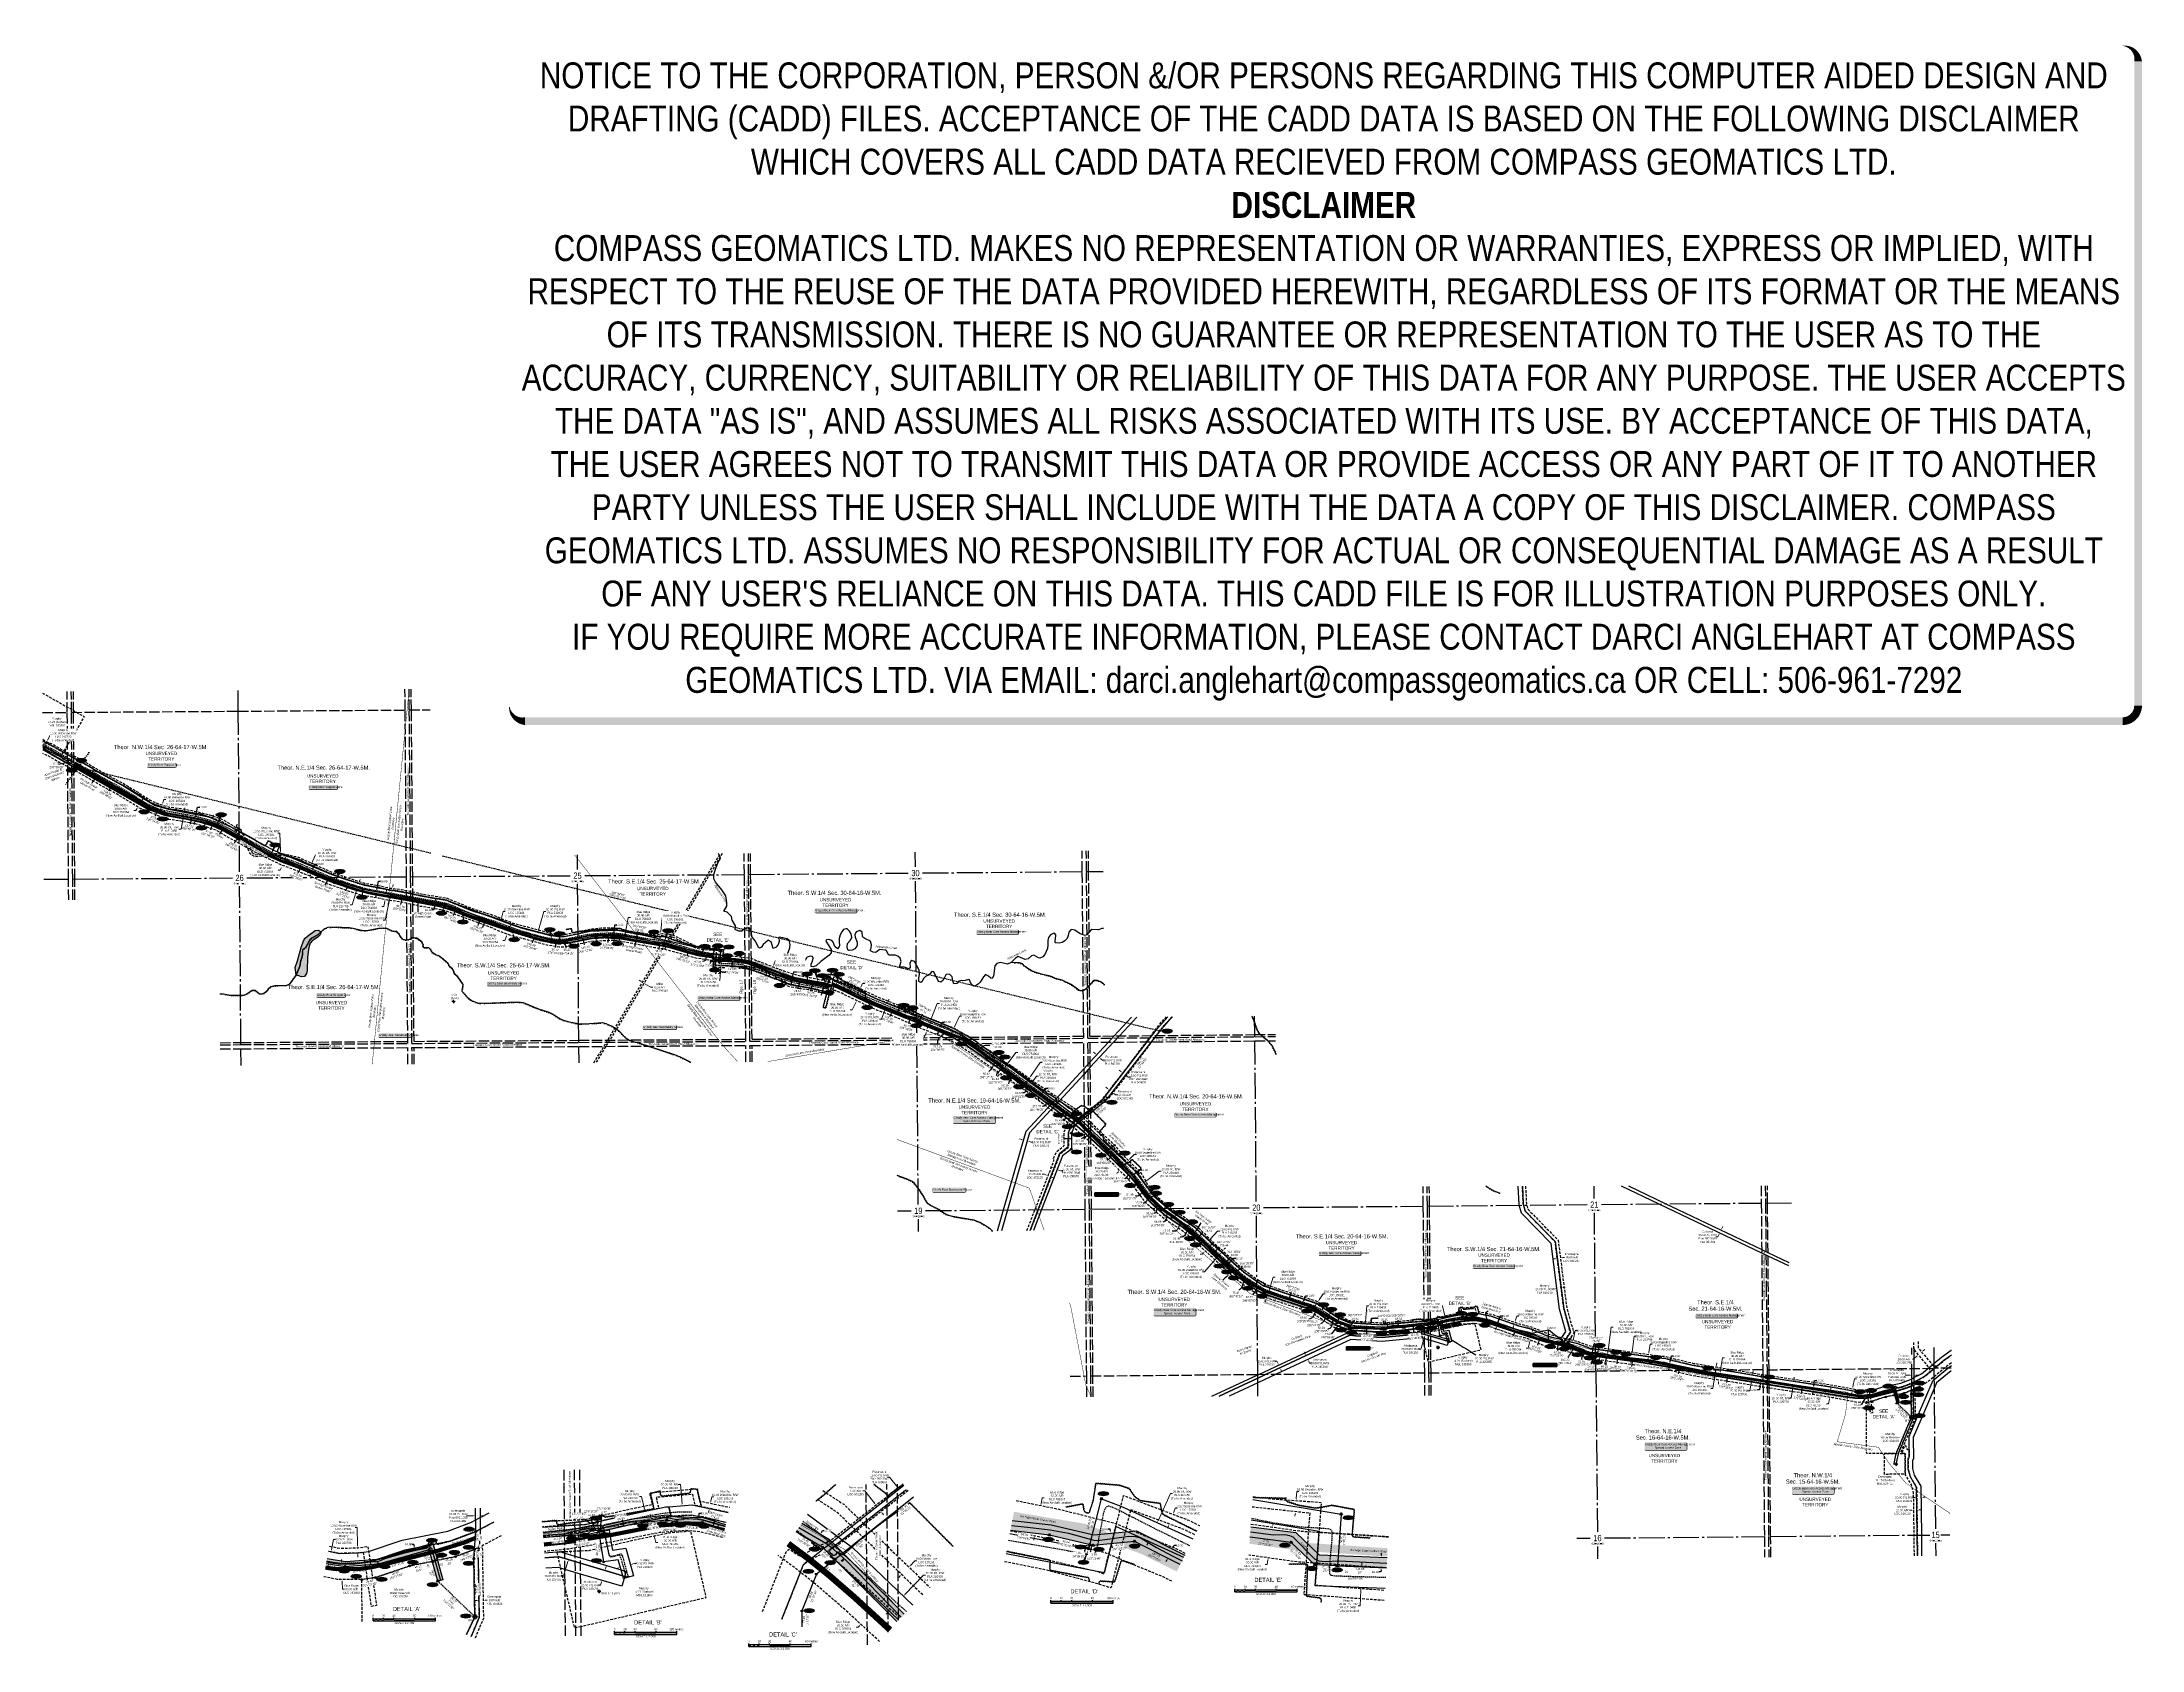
# Model space of a CAD drawing. Extents: x 534052 to 544180, y 6043031 to 6050786.
import ezdxf
from ezdxf.enums import TextEntityAlignment as Align

# ---------------------------------------------------------------- set-up
doc = ezdxf.new("R2010")
doc.units = 0
doc.header["$LTSCALE"] = 5
doc.header["$PDSIZE"] = 0.5
for name, pattern in [('0', [1, 1, 0]), ('DASHDOT2', [12.7, 6.35, -3.175, 0, -3.175]), ('foc-ACCESSROAD', [3.75, 2.5, -1.25]), ('foc-QUARTERLINE', [33, 25, -3, 2, -3]), ('foc-TIELINE', [1.875, 1.25, -0.625]), ('foc-TOPO', [1, 0.2, -0.8]), ('foc-TRAV', [1.875, 1.25, -0.625]), ('foc-UNSURVEYED', [12.5, 10, -2.5]), ('foc-WHEELTRACKS', [2, 0.4, -1.6]), ('UG_PIPE', [1.875, 1.25, -0.625])]:
    doc.linetypes.add(name, pattern=pattern)
doc.layers.get('Defpoints').update_dxf_attribs({"color": 9})
for name, color, linetype in [('10', 1, 'Continuous'), ('35', 37, 'Continuous'), ('9', 3, 'Continuous'), ('AS-PIPE-AG', 44, 'Continuous'), ('AS-PIPE-UG', 44, 'UG_PIPE'), ('AS-PIPE-UG-T', 44, 'Continuous'), ('AS-ROADS', 254, 'Continuous'), ('AS-SYMBOL', 7, 'Continuous'), ('AS-WILDLIFE', 131, 'DASHDOT2'), ('AS-WILDLIFE-BLOCK', 131, 'Continuous'), ('C-AR', 13, 'foc-ACCESSROAD'), ('C-RW', 13, 'Continuous'), ('C-SYMBOL', 7, 'Continuous'), ('C-WS', 13, 'foc-ACCESSROAD'), ('C-WS-S', 13, 'Continuous'), ('D-TXT', 6, 'Continuous'), ('DETAIL-T', 7, 'Continuous'), ('F-AR', 190, 'foc-ACCESSROAD'), ('F-RW', 190, 'Continuous'), ('F-WS', 190, 'foc-ACCESSROAD'), ('F-WS-S', 190, 'Continuous'), ('L-BD', 7, 'Continuous'), ('L-BD1', 253, 'Continuous'), ('L-MON', 1, 'Continuous'), ('L-QSEC', 8, 'foc-QUARTERLINE'), ('L-ROAD-T', 7, 'Continuous'), ('L-SECLBL', 7, 'Continuous'), ('L-SECQ', 8, 'foc-QUARTERLINE'), ('L-TIE', 7, 'foc-TIELINE'), ('L-TIE-T', 7, 'Continuous'), ('L-UNS-T', 3, 'Continuous'), ('L-USEC', 7, 'foc-UNSURVEYED'), ('P-ELEVATION', 7, 'Continuous'), ('P-PROPOSED', 10, 'Continuous'), ('P-PROPOSED-H', 21, 'Continuous'), ('P-TRAV', 4, 'foc-TRAV'), ('P-TXT', 4, 'Continuous'), ('T-BUSH', 110, '0'), ('T-BUSH-T', 110, 'Continuous'), ('T-CREEK', 160, 'Continuous'), ('T-VEGETATION CHANGE', 104, 'foc-TOPO'), ('T-WATER-H', 133, 'Continuous'), ('T-WATER-P3', 160, 'foc-WHEELTRACKS'), ('T-WATER-T', 170, 'Continuous')]:
    doc.layers.add(name, color=color, linetype=linetype)
for name, color, linetype, lineweight in [('AS-GENERAL', 48, 'Continuous', 18), ('C-AR-T', 13, 'Continuous', 9), ('C-RW-T', 13, 'Continuous', 9), ('C-WS-T', 13, 'Continuous', 9), ('F-AR-T', 190, 'Continuous', 9), ('F-RW-T', 190, 'Continuous', 9), ('F-WS-T', 190, 'Continuous', 9), ('T-TEXT', 48, 'Continuous', 18)]:
    doc.layers.add(name, color=color, linetype=linetype, lineweight=lineweight)
doc.layers.add('DISCLAIMER', color=7, linetype='Continuous', plot=False)
doc.styles.add('175L', font='', dxfattribs={"height": 20})
doc.styles.add('240', font='', dxfattribs={"height": 30})
doc.styles.add('80', font='', dxfattribs={"height": 10})
doc.styles.add('80CG', font='', dxfattribs={"height": 10})
doc.styles.add('80L', font='', dxfattribs={"height": 10})
doc.styles.add('80LS', font='', dxfattribs={"height": 10})
doc.styles.add('foc-LtypeFont', font='', dxfattribs={"height": 7.35})
doc.styles.add('SIMPLEX', font='')
doc.styles.get('175L').set_extended_font_data('Arial Narrow')
doc.styles.get('240').set_extended_font_data('Arial Narrow')
doc.styles.get('80').set_extended_font_data('Arial Narrow')
doc.styles.get('80CG').set_extended_font_data('Arial Narrow')
doc.styles.get('80L').set_extended_font_data('Arial Narrow')
doc.styles.get('80LS').set_extended_font_data('Arial Narrow', italic=True)
doc.styles.get('foc-LtypeFont').set_extended_font_data('Arial Narrow')
doc.styles.get('SIMPLEX').set_extended_font_data('Arial Narrow')
doc.linetypes.add('foc-TOPO-flowdirection-NOLINE', pattern='A,0,[">",foc-LtypeFont,S=0.3,R=0,X=0,Y=-0.945],-20,[">",foc-LtypeFont,S=0.3,R=0,X=0,Y=-0.945],0', length=20)
doc.dimstyles.new('Compass 5 000', dxfattribs={"dimscale": 5, "dimtxt": 9, "dimasz": 2, "dimexe": 0.2, "dimexo": 0.0625, "dimgap": 0.5, "dimtad": 0, "dimtih": 1, "dimtoh": 1, "dimzin": 0, "dimdsep": 46, "dimtxsty": '80CG', "dimcen": 0.1, "dimse1": 1, "dimse2": 1, "dimclrd": 256, "dimclrt": 256, "dimaunit": 1, "dimadec": 4, "dimazin": 0, "dimtfac": 0.06, "dimtofl": 0, "dimtmove": 0, "dimatfit": 1, "dimfxl": 0.2, "dimtolj": 1, "dimtzin": 0, "dimlwd": -1, "dimarcsym": 0})

# ---------------------------------------------------------------- blocks, each defined once
blk = doc.blocks.new('L-SECLBL')
at = {"layer": '9', "color": 7}
for p, q in [((-5, -28), (-12, -28)), ((21, -28), (13, -28))]:
    blk.add_line(p, q, dxfattribs=at)
at = {"layer": '10', "color": 2, "style": 'SIMPLEX'}
blk.add_attdef('SEC', text='', height=30, dxfattribs=at).set_placement((0, 0), align=Align.MIDDLE)
at = {"layer": '10', "color": 5, "style": '80L'}
blk.add_attdef('TWP', text='', height=9.5, dxfattribs=at).set_placement((-14, -27), align=Align.MIDDLE_RIGHT)
blk.add_attdef('RGE', text='', height=9.5, dxfattribs=at).set_placement((4, -27), align=Align.MIDDLE_CENTER)
blk.add_attdef('MER', text='', height=9.5, dxfattribs=at).set_placement((23, -27), align=Align.MIDDLE_LEFT)
blk = doc.blocks.new('*D364')
at = {"layer": 'Defpoints', "color": 0, "transparency": 16777216}
for p in [(539658, 6044955), (539661, 6044953), (539679, 6044977)]:
    blk.add_point(p, dxfattribs=at)
at = {"layer": 'F-AR-T', "transparency": 16777216}
for p, q in [((539647, 6044939), (539637, 6044939)), ((539654, 6044946), (539647, 6044939)), ((539688, 6044982), (539695, 6044989))]:
    blk.add_line(p, q, dxfattribs=at)
for points in [[(539652, 6044947), (539655, 6044945), (539661, 6044953)], [(539687, 6044983), (539690, 6044980), (539681, 6044974)]]:
    blk.add_solid(points, dxfattribs=at)
at = {"layer": 'F-AR-T', "transparency": 16777216, "insert": (539575, 6044939), "char_height": 10, "attachment_point": 5, "style": '80CG'}
blk.add_mtext('\\A1;Blue Ridge\\P30.00 A/R\\PDLO 781064\\P(New As-Built Location)', dxfattribs=at)
blk = doc.blocks.new('*D365')
at = {"layer": 'Defpoints', "color": 0, "transparency": 16777216}
for p in [(539957, 6044728), (540121, 6044675), (540130, 6044704)]:
    blk.add_point(p, dxfattribs=at)
at = {"layer": 'F-AR-T', "transparency": 16777216}
for p, q in [((539970, 6044766), (539990, 6044829)), ((539990, 6044829), (540000, 6044829)), ((539954, 6044718), (539951, 6044709))]:
    blk.add_line(p, q, dxfattribs=at)
for points in [[(539968, 6044767), (539971, 6044766), (539967, 6044757)], [(539953, 6044719), (539956, 6044718), (539957, 6044728)]]:
    blk.add_solid(points, dxfattribs=at)
at = {"layer": 'F-AR-T', "transparency": 16777216, "insert": (540061, 6044829), "char_height": 10, "attachment_point": 5, "style": '80CG'}
blk.add_mtext('\\A1;Blue Ridge\\P30.00 A/R\\PDLO 781064\\P(New As-Built Location)', dxfattribs=at)
blk = doc.blocks.new('*D366')
at = {"layer": 'Defpoints', "color": 0, "transparency": 16777216}
for p in [(541201, 6044536), (541208, 6044565), (541230, 6044529)]:
    blk.add_point(p, dxfattribs=at)
at = {"layer": 'F-AR-T', "transparency": 16777216}
for p, q in [((541239, 6044568), (541242, 6044578)), ((541220, 6044487), (541210, 6044487)), ((541227, 6044519), (541220, 6044487))]:
    blk.add_line(p, q, dxfattribs=at)
for points in [[(541238, 6044568), (541241, 6044567), (541237, 6044558)], [(541226, 6044520), (541229, 6044519), (541230, 6044529)]]:
    blk.add_solid(points, dxfattribs=at)
at = {"layer": 'F-AR-T', "transparency": 16777216, "insert": (541148, 6044487), "char_height": 10, "attachment_point": 5, "style": '80CG'}
blk.add_mtext('\\A1;Blue Ridge\\P30.00 A/R\\PDLO 781064\\P(New As-Built Location)', dxfattribs=at)
blk = doc.blocks.new('*D367')
at = {"layer": 'Defpoints', "color": 0, "transparency": 16777216}
for p in [(537944, 6046181), (537957, 6046208), (537982, 6046163)]:
    blk.add_point(p, dxfattribs=at)
at = {"layer": 'F-AR-T', "transparency": 16777216}
for p, q in [((537977, 6046154), (537960, 6046119)), ((537999, 6046199), (538004, 6046208)), ((537960, 6046119), (537950, 6046119))]:
    blk.add_line(p, q, dxfattribs=at)
for points in [[(537976, 6046154), (537979, 6046153), (537982, 6046163)], [(537998, 6046199), (538001, 6046198), (537995, 6046190)]]:
    blk.add_solid(points, dxfattribs=at)
at = {"layer": 'F-AR-T', "transparency": 16777216, "insert": (537888, 6046119), "char_height": 10, "attachment_point": 5, "style": '80CG'}
blk.add_mtext('\\A1;Blue Ridge\\P30.00 A/R\\PDLO 781064\\P(New As-Built Location)', dxfattribs=at)
blk = doc.blocks.new('*D368')
at = {"layer": 'Defpoints', "color": 0, "transparency": 16777216}
for p in [(536908, 6046465), (536858, 6046443), (536902, 6046435)]:
    blk.add_point(p, dxfattribs=at)
at = {"layer": 'F-AR-T', "transparency": 16777216}
for p, q in [((536865, 6046483), (536880, 6046564)), ((536880, 6046564), (536890, 6046564)), ((536856, 6046434), (536854, 6046424))]:
    blk.add_line(p, q, dxfattribs=at)
for points in [[(536863, 6046483), (536867, 6046482), (536863, 6046473)], [(536854, 6046434), (536857, 6046433), (536858, 6046443)]]:
    blk.add_solid(points, dxfattribs=at)
at = {"layer": 'F-AR-T', "transparency": 16777216, "insert": (536952, 6046564), "char_height": 10, "attachment_point": 5, "style": '80CG'}
blk.add_mtext('\\A1;Blue Ridge\\P30.00 A/R\\PDLO 781064\\P(New As-Built Location)', dxfattribs=at)
blk = doc.blocks.new('*D369')
at = {"layer": 'Defpoints', "color": 0, "transparency": 16777216}
for p in [(536296, 6046483), (536299, 6046482), (536309, 6046510)]:
    blk.add_point(p, dxfattribs=at)
at = {"layer": 'F-AR-T', "transparency": 16777216}
for p, q in [((536293, 6046474), (536285, 6046452)), ((536310, 6046521), (536313, 6046530)), ((536285, 6046452), (536275, 6046452))]:
    blk.add_line(p, q, dxfattribs=at)
for points in [[(536291, 6046474), (536294, 6046473), (536296, 6046483)], [(536308, 6046521), (536311, 6046520), (536306, 6046511)]]:
    blk.add_solid(points, dxfattribs=at)
at = {"layer": 'F-AR-T', "transparency": 16777216, "insert": (536213, 6046452), "char_height": 10, "attachment_point": 5, "style": '80CG'}
blk.add_mtext('\\A1;Blue Ridge\\P30.00 A/R\\PDLO 781064\\P(New As-Built Location)', dxfattribs=at)
blk = doc.blocks.new('*D370')
at = {"layer": 'Defpoints', "color": 0, "transparency": 16777216}
for p in [(535659, 6046659), (535664, 6046689), (535707, 6046651)]:
    blk.add_point(p, dxfattribs=at)
at = {"layer": 'F-AR-T', "transparency": 16777216}
for p, q in [((535714, 6046690), (535715, 6046700)), ((535701, 6046617), (535691, 6046617)), ((535705, 6046641), (535701, 6046617))]:
    blk.add_line(p, q, dxfattribs=at)
for points in [[(535712, 6046691), (535715, 6046690), (535712, 6046680)], [(535703, 6046641), (535707, 6046641), (535707, 6046651)]]:
    blk.add_solid(points, dxfattribs=at)
at = {"layer": 'F-AR-T', "transparency": 16777216, "insert": (535629, 6046617), "char_height": 10, "attachment_point": 5, "style": '80CG'}
blk.add_mtext('\\A1;Blue Ridge\\P30.00 A/R\\PDLO 781064\\P(New As-Built Location)', dxfattribs=at)
blk = doc.blocks.new('*D371')
at = {"layer": 'Defpoints', "color": 0, "transparency": 16777216}
for p in [(534482, 6047117), (534497, 6047143), (534515, 6047096)]:
    blk.add_point(p, dxfattribs=at)
at = {"layer": 'F-AR-T', "transparency": 16777216}
for p, q in [((534505, 6047079), (534495, 6047079)), ((534510, 6047088), (534505, 6047079)), ((534536, 6047130), (534542, 6047139))]:
    blk.add_line(p, q, dxfattribs=at)
for points in [[(534509, 6047089), (534512, 6047087), (534515, 6047096)], [(534535, 6047131), (534538, 6047129), (534531, 6047122)]]:
    blk.add_solid(points, dxfattribs=at)
at = {"layer": 'F-AR-T', "transparency": 16777216, "insert": (534433, 6047079), "char_height": 10, "attachment_point": 5, "style": '80CG'}
blk.add_mtext('\\A1;Blue Ridge\\P30.00 A/R\\PDLO 781064\\P(New As-Built Location)', dxfattribs=at)
blk = doc.blocks.new('*D373')
at = {"layer": 'C-AR-T', "transparency": 16777216}
for p, q in [((538819, 6045797), (538866, 6045864)), ((538866, 6045864), (538876, 6045864)), ((538802, 6045772), (538796, 6045764))]:
    blk.add_line(p, q, dxfattribs=at)
for points in [[(538800, 6045773), (538803, 6045771), (538807, 6045780)], [(538818, 6045798), (538820, 6045796), (538813, 6045788)]]:
    blk.add_solid(points, dxfattribs=at)
at = {"layer": 'Defpoints', "color": 0, "transparency": 16777216}
for p in [(538768, 6045808), (538774, 6045816), (538813, 6045788)]:
    blk.add_point(p, dxfattribs=at)
at = {"layer": 'C-AR-T', "transparency": 16777216, "insert": (538931, 6045864), "char_height": 10, "attachment_point": 5, "style": '80CG'}
blk.add_mtext('\\A1;Murphy\\P10.00 Waterline R/W^JLOC 195181\\P(To be Amended)', dxfattribs=at)
blk = doc.blocks.new('*D374')
at = {"layer": 'C-AR-T', "transparency": 16777216}
for p, q in [((539278, 6045377), (539271, 6045370)), ((539299, 6045399), (539320, 6045420)), ((539320, 6045420), (539330, 6045420))]:
    blk.add_line(p, q, dxfattribs=at)
for points in [[(539277, 6045378), (539279, 6045376), (539285, 6045384)], [(539298, 6045400), (539300, 6045398), (539292, 6045392)]]:
    blk.add_solid(points, dxfattribs=at)
at = {"layer": 'Defpoints', "color": 0, "transparency": 16777216}
for p in [(539292, 6045392), (539313, 6045358), (539320, 6045365)]:
    blk.add_point(p, dxfattribs=at)
at = {"layer": 'C-AR-T', "transparency": 16777216, "insert": (539385, 6045420), "char_height": 10, "attachment_point": 5, "style": '80CG'}
blk.add_mtext('\\A1;Murphy\\P10.00 Waterline R/W^JLOC 195181\\P(To be Amended)', dxfattribs=at)
blk = doc.blocks.new('*D375')
at = {"layer": 'C-AR-T', "transparency": 16777216}
for p, q in [((539734, 6044941), (539659, 6044854)), ((539753, 6044964), (539760, 6044971)), ((539659, 6044854), (539649, 6044854))]:
    blk.add_line(p, q, dxfattribs=at)
for points in [[(539732, 6044942), (539735, 6044940), (539740, 6044948)], [(539752, 6044965), (539754, 6044963), (539747, 6044956)]]:
    blk.add_solid(points, dxfattribs=at)
at = {"layer": 'Defpoints', "color": 0, "transparency": 16777216}
for p in [(539726, 6044960), (539733, 6044968), (539747, 6044956)]:
    blk.add_point(p, dxfattribs=at)
at = {"layer": 'C-AR-T', "transparency": 16777216, "insert": (539594, 6044854), "char_height": 10, "attachment_point": 5, "style": '80CG'}
blk.add_mtext('\\A1;Murphy\\P10.00 Waterline R/W^JLOC 195181\\P(To be Amended)', dxfattribs=at)
blk = doc.blocks.new('*D376')
at = {"layer": 'C-AR-T', "transparency": 16777216}
for p, q in [((540211, 6044719), (540231, 6044749)), ((540231, 6044749), (540241, 6044749)), ((540194, 6044694), (540189, 6044685))]:
    blk.add_line(p, q, dxfattribs=at)
for points in [[(540193, 6044695), (540196, 6044693), (540200, 6044702)], [(540209, 6044720), (540212, 6044718), (540205, 6044710)]]:
    blk.add_solid(points, dxfattribs=at)
at = {"layer": 'Defpoints', "color": 0, "transparency": 16777216}
for p in [(540205, 6044710), (540215, 6044692), (540221, 6044700)]:
    blk.add_point(p, dxfattribs=at)
at = {"layer": 'C-AR-T', "transparency": 16777216, "insert": (540296, 6044749), "char_height": 10, "attachment_point": 5, "style": '80CG'}
blk.add_mtext('\\A1;Murphy\\P10.00 Waterline R/W^JLOC 195181\\P(To be Amended)', dxfattribs=at)
blk = doc.blocks.new('*D377')
at = {"layer": 'C-AR-T', "transparency": 16777216}
for p, q in [((541158, 6044621), (541165, 6044640)), ((541165, 6044640), (541175, 6044640)), ((541149, 6044592), (541145, 6044583))]:
    blk.add_line(p, q, dxfattribs=at)
for points in [[(541147, 6044593), (541150, 6044592), (541152, 6044602)], [(541157, 6044621), (541160, 6044620), (541155, 6044611)]]:
    blk.add_solid(points, dxfattribs=at)
at = {"layer": 'Defpoints', "color": 0, "transparency": 16777216}
for p in [(541155, 6044611), (541160, 6044599), (541164, 6044608)]:
    blk.add_point(p, dxfattribs=at)
at = {"layer": 'C-AR-T', "transparency": 16777216, "insert": (541230, 6044640), "char_height": 10, "attachment_point": 5, "style": '80CG'}
blk.add_mtext('\\A1;Murphy\\P10.00 Waterline R/W^JLOC 195181\\P(To be Amended)', dxfattribs=at)
blk = doc.blocks.new('*D378')
at = {"layer": 'C-AR-T', "transparency": 16777216}
for p, q in [((537989, 6046203), (537985, 6046194)), ((538003, 6046230), (538010, 6046245)), ((538010, 6046245), (538020, 6046245))]:
    blk.add_line(p, q, dxfattribs=at)
for points in [[(537988, 6046204), (537991, 6046203), (537994, 6046212)], [(538001, 6046231), (538004, 6046230), (537998, 6046221)]]:
    blk.add_solid(points, dxfattribs=at)
at = {"layer": 'Defpoints', "color": 0, "transparency": 16777216}
for p in [(537998, 6046221), (538014, 6046203), (538018, 6046212)]:
    blk.add_point(p, dxfattribs=at)
at = {"layer": 'C-AR-T', "transparency": 16777216, "insert": (538074, 6046245), "char_height": 10, "attachment_point": 5, "style": '80CG'}
blk.add_mtext('\\A1;Murphy\\P10.00 Waterline R/W^JLOC 195181\\P(To be Amended)', dxfattribs=at)
blk = doc.blocks.new('*D379')
at = {"layer": 'F-AR-T', "transparency": 16777216}
for p, q in [((538336, 6046053), (538340, 6046062)), ((538301, 6045974), (538291, 6045974)), ((538316, 6046007), (538301, 6045974))]:
    blk.add_line(p, q, dxfattribs=at)
for points in [[(538334, 6046054), (538338, 6046052), (538332, 6046044)], [(538314, 6046008), (538317, 6046006), (538320, 6046016)]]:
    blk.add_solid(points, dxfattribs=at)
at = {"layer": 'F-AR-T', "transparency": 16777216, "insert": (538230, 6045974), "char_height": 10, "attachment_point": 5, "style": '80CG', "bg_fill": 3, "box_fill_scale": 1.1, "bg_fill_color": 256, "bg_fill_true_color": 13158600, "bg_fill_transparency": 0}
blk.add_mtext('\\A1;Blue Ridge\\P30.00 A/R\\PDLO 781064\\P(New As-Built Location)', dxfattribs=at)
at = {"layer": 'Defpoints', "color": 0, "transparency": 16777216}
for p in [(538306, 6046055), (538294, 6046028), (538332, 6046044)]:
    blk.add_point(p, dxfattribs=at)
blk = doc.blocks.new('*D380')
at = {"layer": 'C-AR-T', "transparency": 16777216}
for p, q in [((538453, 6046037), (538477, 6046087)), ((538477, 6046087), (538487, 6046087)), ((538441, 6046010), (538436, 6046001))]:
    blk.add_line(p, q, dxfattribs=at)
for points in [[(538439, 6046010), (538442, 6046009), (538445, 6046019)], [(538452, 6046038), (538455, 6046036), (538449, 6046028)]]:
    blk.add_solid(points, dxfattribs=at)
at = {"layer": 'Defpoints', "color": 0, "transparency": 16777216}
for p in [(538449, 6046028), (538472, 6046006), (538477, 6046015)]:
    blk.add_point(p, dxfattribs=at)
at = {"layer": 'C-AR-T', "transparency": 16777216, "insert": (538541, 6046087), "char_height": 10, "attachment_point": 5, "style": '80CG'}
blk.add_mtext('\\A1;Murphy\\P10.00 Waterline R/W^JLOC 195181\\P(To be Amended)', dxfattribs=at)
blk = doc.blocks.new('*D381')
at = {"layer": 'C-AR-T', "transparency": 16777216}
for p, q in [((536268, 6046560), (536276, 6046593)), ((536276, 6046593), (536286, 6046593)), ((536261, 6046531), (536258, 6046521))]:
    blk.add_line(p, q, dxfattribs=at)
for points in [[(536267, 6046560), (536270, 6046559), (536266, 6046550)], [(536259, 6046531), (536263, 6046530), (536263, 6046540)]]:
    blk.add_solid(points, dxfattribs=at)
at = {"layer": 'Defpoints', "color": 0, "transparency": 16777216}
for p in [(536266, 6046550), (536357, 6046517), (536359, 6046527)]:
    blk.add_point(p, dxfattribs=at)
at = {"layer": 'C-AR-T', "transparency": 16777216, "insert": (536341, 6046593), "char_height": 10, "attachment_point": 5, "style": '80CG'}
blk.add_mtext('\\A1;Murphy\\P10.00 Waterline R/W^JLOC 195181\\P(To be Amended)', dxfattribs=at)
blk = doc.blocks.new('*D382')
at = {"layer": 'C-AR-T', "transparency": 16777216}
for p, q in [((535737, 6046684), (535707, 6046550)), ((535744, 6046713), (535746, 6046723)), ((535707, 6046550), (535697, 6046550))]:
    blk.add_line(p, q, dxfattribs=at)
for points in [[(535735, 6046684), (535739, 6046683), (535739, 6046693)], [(535742, 6046713), (535745, 6046712), (535741, 6046703)]]:
    blk.add_solid(points, dxfattribs=at)
at = {"layer": 'Defpoints', "color": 0, "transparency": 16777216}
for p in [(535722, 6046697), (535724, 6046707), (535741, 6046703)]:
    blk.add_point(p, dxfattribs=at)
at = {"layer": 'C-AR-T', "transparency": 16777216, "insert": (535642, 6046550), "char_height": 10, "attachment_point": 5, "style": '80CG'}
blk.add_mtext('\\A1;Murphy\\P10.00 Waterline R/W^JLOC 195181\\P(To be Amended)', dxfattribs=at)
blk = doc.blocks.new('*D383')
at = {"layer": 'C-AR-T', "transparency": 16777216}
for p, q in [((535199, 6046970), (535189, 6046970)), ((535202, 6046883), (535199, 6046970)), ((535203, 6046853), (535203, 6046843))]:
    blk.add_line(p, q, dxfattribs=at)
for points in [[(535203, 6046883), (535200, 6046883), (535202, 6046873)], [(535204, 6046853), (535201, 6046853), (535202, 6046863)]]:
    blk.add_solid(points, dxfattribs=at)
at = {"layer": 'Defpoints', "color": 0, "transparency": 16777216}
for p in [(535191, 6046873), (535191, 6046863), (535202, 6046873)]:
    blk.add_point(p, dxfattribs=at)
at = {"layer": 'C-AR-T', "transparency": 16777216, "insert": (535134, 6046970), "char_height": 10, "attachment_point": 5, "style": '80CG'}
blk.add_mtext('\\A1;Murphy\\P10.00 Waterline R/W^JLOC 195181\\P(To be Amended)', dxfattribs=at)
blk = doc.blocks.new('*D384')
at = {"layer": 'C-RW-T', "transparency": 16777216}
for p, q in [((538831, 6045772), (538848, 6045798)), ((538848, 6045798), (538858, 6045798)), ((538809, 6045739), (538803, 6045730))]:
    blk.add_line(p, q, dxfattribs=at)
for points in [[(538829, 6045773), (538832, 6045771), (538825, 6045764)], [(538807, 6045739), (538810, 6045738), (538814, 6045747)]]:
    blk.add_solid(points, dxfattribs=at)
at = {"layer": 'Defpoints', "color": 0, "transparency": 16777216}
for p in [(538825, 6045764), (538838, 6045755), (538827, 6045738)]:
    blk.add_point(p, dxfattribs=at)
at = {"layer": 'C-RW-T', "transparency": 16777216, "insert": (538904, 6045798), "char_height": 10, "attachment_point": 5, "style": '80CG'}
blk.add_mtext('\\A1;Murphy\\P20.00 P/L R/W\\PPLA 210458\\P(To be Amended)', dxfattribs=at)
blk = doc.blocks.new('*D385')
at = {"layer": 'C-RW-T', "transparency": 16777216}
for p, q in [((539342, 6045266), (539334, 6045260)), ((539374, 6045290), (539440, 6045340)), ((539440, 6045340), (539450, 6045340))]:
    blk.add_line(p, q, dxfattribs=at)
for points in [[(539341, 6045267), (539343, 6045264), (539350, 6045272)], [(539373, 6045291), (539375, 6045288), (539366, 6045284)]]:
    blk.add_solid(points, dxfattribs=at)
at = {"layer": 'Defpoints', "color": 0, "transparency": 16777216}
for p in [(539366, 6045284), (539369, 6045246), (539385, 6045258)]:
    blk.add_point(p, dxfattribs=at)
at = {"layer": 'C-RW-T', "transparency": 16777216, "insert": (539497, 6045340), "char_height": 10, "attachment_point": 5, "style": '80CG'}
blk.add_mtext('\\A1;Murphy\\P20.00 P/L R/W\\PPLA 210458\\P(To be Amended)', dxfattribs=at)
blk = doc.blocks.new('*D386')
at = {"layer": 'C-RW-T', "transparency": 16777216}
for p, q in [((539687, 6045014), (539722, 6045050)), ((539722, 6045050), (539732, 6045050)), ((539659, 6044985), (539653, 6044978))]:
    blk.add_line(p, q, dxfattribs=at)
for points in [[(539658, 6044987), (539661, 6044984), (539666, 6044993)], [(539686, 6045015), (539689, 6045013), (539680, 6045007)]]:
    blk.add_solid(points, dxfattribs=at)
at = {"layer": 'Defpoints', "color": 0, "transparency": 16777216}
for p in [(539648, 6045011), (539662, 6045025), (539680, 6045007)]:
    blk.add_point(p, dxfattribs=at)
at = {"layer": 'C-RW-T', "transparency": 16777216, "insert": (539779, 6045050), "char_height": 10, "attachment_point": 5, "style": '80CG'}
blk.add_mtext('\\A1;Murphy\\P20.00 P/L R/W\\PPLA 210458\\P(To be Amended)', dxfattribs=at)
blk = doc.blocks.new('*D387')
at = {"layer": 'C-RW-T', "transparency": 16777216}
for p, q in [((538340, 6046075), (538370, 6046149)), ((538370, 6046149), (538380, 6046149)), ((538325, 6046037), (538321, 6046028))]:
    blk.add_line(p, q, dxfattribs=at)
for points in [[(538338, 6046075), (538342, 6046074), (538336, 6046065)], [(538324, 6046038), (538327, 6046037), (538329, 6046047)]]:
    blk.add_solid(points, dxfattribs=at)
at = {"layer": 'Defpoints', "color": 0, "transparency": 16777216}
for p in [(538336, 6046065), (538398, 6046019), (538406, 6046038)]:
    blk.add_point(p, dxfattribs=at)
at = {"layer": 'C-RW-T', "transparency": 16777216, "insert": (538426, 6046149), "char_height": 10, "attachment_point": 5, "style": '80CG'}
blk.add_mtext('\\A1;Murphy\\P20.00 P/L R/W\\PPLA 210458\\P(To be Amended)', dxfattribs=at)
blk = doc.blocks.new('*D388')
at = {"layer": 'C-RW-T', "transparency": 16777216}
for p, q in [((538134, 6046159), (538137, 6046169)), ((538101, 6046073), (538091, 6046073)), ((538119, 6046122), (538101, 6046073))]:
    blk.add_line(p, q, dxfattribs=at)
for points in [[(538132, 6046160), (538135, 6046159), (538130, 6046150)], [(538118, 6046122), (538121, 6046121), (538123, 6046131)]]:
    blk.add_solid(points, dxfattribs=at)
at = {"layer": 'Defpoints', "color": 0, "transparency": 16777216}
for p in [(538101, 6046161), (538094, 6046143), (538130, 6046150)]:
    blk.add_point(p, dxfattribs=at)
at = {"layer": 'C-RW-T', "transparency": 16777216, "insert": (538044, 6046073), "char_height": 10, "attachment_point": 5, "style": '80CG'}
blk.add_mtext('\\A1;Murphy\\P20.00 P/L R/W\\PPLA 210458\\P(To be Amended)', dxfattribs=at)
blk = doc.blocks.new('*D389')
at = {"layer": 'C-RW-T', "transparency": 16777216}
for p, q in [((537329, 6046362), (537329, 6046372)), ((537321, 6046259), (537311, 6046259)), ((537326, 6046322), (537321, 6046259))]:
    blk.add_line(p, q, dxfattribs=at)
for points in [[(537327, 6046362), (537330, 6046362), (537328, 6046352)], [(537324, 6046322), (537327, 6046322), (537327, 6046332)]]:
    blk.add_solid(points, dxfattribs=at)
at = {"layer": 'Defpoints', "color": 0, "transparency": 16777216}
blk.add_point((537341, 6046351), dxfattribs=at)
at = {"layer": 'C-RW-T', "transparency": 16777216, "insert": (537265, 6046259), "char_height": 10, "attachment_point": 5, "style": '80CG', "bg_fill": 3, "box_fill_scale": 1.1, "bg_fill_color": 256, "bg_fill_true_color": 13158600, "bg_fill_transparency": 0}
blk.add_mtext('\\A1;Murphy\\P20.00 P/L R/W\\PPLA 210458\\P(To be Amended)', dxfattribs=at)
at = {"layer": 'Defpoints', "color": 0, "transparency": 16777216}
for p in [(537327, 6046332), (537339, 6046331)]:
    blk.add_point(p, dxfattribs=at)
blk = doc.blocks.new('*D390')
at = {"layer": 'C-RW-T', "transparency": 16777216}
for p, q in [((536447, 6046503), (536472, 6046593)), ((536472, 6046593), (536482, 6046593)), ((536436, 6046464), (536434, 6046455))]:
    blk.add_line(p, q, dxfattribs=at)
for points in [[(536435, 6046465), (536438, 6046464), (536439, 6046474)], [(536445, 6046503), (536448, 6046503), (536444, 6046493)]]:
    blk.add_solid(points, dxfattribs=at)
at = {"layer": 'Defpoints', "color": 0, "transparency": 16777216}
for p in [(536439, 6046474), (536455, 6046469), (536461, 6046489)]:
    blk.add_point(p, dxfattribs=at)
at = {"layer": 'C-RW-T', "transparency": 16777216, "insert": (536528, 6046593), "char_height": 10, "attachment_point": 5, "style": '80CG'}
blk.add_mtext('\\A1;Murphy\\P20.00 P/L R/W\\PPLA 210458\\P(To be Amended)', dxfattribs=at)
blk = doc.blocks.new('*D391')
at = {"layer": 'C-RW-T', "transparency": 16777216}
for p, q in [((535571, 6046699), (535549, 6046625)), ((535583, 6046738), (535586, 6046747)), ((535549, 6046625), (535539, 6046625))]:
    blk.add_line(p, q, dxfattribs=at)
for points in [[(535570, 6046700), (535573, 6046699), (535574, 6046709)], [(535581, 6046738), (535584, 6046737), (535580, 6046728)]]:
    blk.add_solid(points, dxfattribs=at)
at = {"layer": 'Defpoints', "color": 0, "transparency": 16777216}
for p in [(535567, 6046711), (535573, 6046730), (535574, 6046709)]:
    blk.add_point(p, dxfattribs=at)
at = {"layer": 'C-RW-T', "transparency": 16777216, "insert": (535492, 6046625), "char_height": 10, "attachment_point": 5, "style": '80CG'}
blk.add_mtext('\\A1;Murphy\\P20.00 P/L R/W\\PPLA 210458\\P(To be Amended)', dxfattribs=at)
blk = doc.blocks.new('*D392')
at = {"layer": 'C-RW-T', "transparency": 16777216}
for p, q in [((535352, 6046823), (535371, 6046865)), ((535371, 6046865), (535381, 6046865)), ((535336, 6046786), (535332, 6046777))]:
    blk.add_line(p, q, dxfattribs=at)
for points in [[(535334, 6046787), (535337, 6046786), (535340, 6046795)], [(535350, 6046824), (535353, 6046822), (535348, 6046814)]]:
    blk.add_solid(points, dxfattribs=at)
at = {"layer": 'Defpoints', "color": 0, "transparency": 16777216}
for p in [(535317, 6046806), (535325, 6046824)]:
    blk.add_point(p, dxfattribs=at)
at = {"layer": 'C-RW-T', "transparency": 16777216, "insert": (535427, 6046865), "char_height": 10, "attachment_point": 5, "style": '80CG', "bg_fill": 3, "box_fill_scale": 1.1, "bg_fill_color": 256, "bg_fill_true_color": 13158600, "bg_fill_transparency": 0}
blk.add_mtext('\\A1;Murphy\\P20.00 P/L R/W\\PPLA 210458\\P(To be Amended)', dxfattribs=at)
at = {"layer": 'Defpoints', "color": 0, "transparency": 16777216}
blk.add_point((535348, 6046814), dxfattribs=at)
blk = doc.blocks.new('*D394')
at = {"layer": 'Defpoints', "color": 0, "transparency": 16777216}
for p in [(538787, 6045491), (538804, 6045486), (538804, 6045485)]:
    blk.add_point(p, dxfattribs=at)
at = {"layer": 'F-RW-T', "transparency": 16777216}
for p, q in [((538777, 6045493), (538767, 6045496)), ((538813, 6045483), (538823, 6045480)), ((538823, 6045480), (538833, 6045480))]:
    blk.add_line(p, q, dxfattribs=at)
for points in [[(538777, 6045495), (538776, 6045491), (538786, 6045490)], [(538814, 6045484), (538813, 6045481), (538804, 6045485)]]:
    blk.add_solid(points, dxfattribs=at)
at = {"layer": 'F-RW-T', "transparency": 16777216, "insert": (538872, 6045480), "char_height": 10, "attachment_point": 5, "style": '80CG'}
blk.add_mtext('\\A1;Paramount\\P18.00 P/L R/W\\PPLA 940101', dxfattribs=at)
blk = doc.blocks.new('*D395')
at = {"layer": 'Defpoints', "color": 0, "transparency": 16777216}
for p in [(539141, 6045903), (539152, 6045888), (539154, 6045891)]:
    blk.add_point(p, dxfattribs=at)
at = {"layer": 'F-RW-T', "transparency": 16777216}
for p, q in [((539131, 6045907), (539124, 6045914)), ((539159, 6045882), (539166, 6045875)), ((539166, 6045875), (539176, 6045875))]:
    blk.add_line(p, q, dxfattribs=at)
for points in [[(539132, 6045909), (539130, 6045906), (539138, 6045901)], [(539160, 6045883), (539158, 6045880), (539152, 6045888)]]:
    blk.add_solid(points, dxfattribs=at)
at = {"layer": 'F-RW-T', "transparency": 16777216, "insert": (539215, 6045875), "char_height": 10, "attachment_point": 5, "style": '80CG'}
blk.add_mtext('\\A1;Paramount\\P18.00 P/L R/W\\PPLA 940101', dxfattribs=at)
blk = doc.blocks.new('*D396')
at = {"layer": 'C-RW-T', "transparency": 16777216}
for p, q in [((540008, 6044423), (539998, 6044423)), ((540012, 6044414), (540008, 6044423)), ((540027, 6044382), (540032, 6044373))]:
    blk.add_line(p, q, dxfattribs=at)
for points in [[(540014, 6044415), (540011, 6044413), (540017, 6044405)], [(540029, 6044383), (540026, 6044382), (540023, 6044391)]]:
    blk.add_solid(points, dxfattribs=at)
at = {"layer": 'Defpoints', "color": 0, "transparency": 16777216}
for p in [(539997, 6044396), (540003, 6044382), (540017, 6044405)]:
    blk.add_point(p, dxfattribs=at)
at = {"layer": 'C-RW-T', "transparency": 16777216, "insert": (539959, 6044423), "char_height": 10, "attachment_point": 5, "style": '80CG'}
blk.add_mtext('\\A1;Murphy\\P15.00 P/L R/W\\PPLA 220735', dxfattribs=at)
blk = doc.blocks.new('*D397')
at = {"layer": 'Defpoints', "color": 0, "transparency": 16777216}
for p in [(540144, 6044448), (540157, 6044432), (540153, 6044430)]:
    blk.add_point(p, dxfattribs=at)
at = {"layer": 'F-RW-T', "transparency": 16777216}
for p, q in [((540144, 6044459), (540140, 6044468)), ((540161, 6044423), (540165, 6044414)), ((540165, 6044414), (540175, 6044414))]:
    blk.add_line(p, q, dxfattribs=at)
for points in [[(540145, 6044460), (540142, 6044458), (540148, 6044450)], [(540162, 6044423), (540159, 6044422), (540157, 6044432)]]:
    blk.add_solid(points, dxfattribs=at)
at = {"layer": 'F-RW-T', "transparency": 16777216, "insert": (540215, 6044414), "char_height": 10, "attachment_point": 5, "style": '80CG'}
blk.add_mtext('\\A1;Athabasca\\P20.00 P/L R/W\\PPLA 240156', dxfattribs=at)
blk = doc.blocks.new('*D398')
at = {"layer": 'Defpoints', "color": 0, "transparency": 16777216}
for p in [(541361, 6044914), (541375, 6044921), (541376, 6044916)]:
    blk.add_point(p, dxfattribs=at)
at = {"layer": 'F-AR-T', "transparency": 16777216}
for p, q in [((541350, 6044918), (541340, 6044917)), ((541385, 6044923), (541395, 6044924))]:
    blk.add_line(p, q, dxfattribs=at)
for points in [[(541350, 6044920), (541350, 6044916), (541360, 6044919)], [(541385, 6044924), (541385, 6044921), (541375, 6044921)]]:
    blk.add_solid(points, dxfattribs=at)
at = {"layer": 'F-AR-T', "transparency": 16777216, "insert": (541429, 6044924), "char_height": 10, "attachment_point": 5, "style": '80CG'}
blk.add_mtext('\\A1;Enercapita\\P15.00 A/R\\PLOC 060237', dxfattribs=at)
blk = doc.blocks.new('*D399')
at = {"layer": 'C-RW-T', "transparency": 16777216}
for p, q in [((541349, 6044772), (541339, 6044771)), ((541388, 6044777), (541398, 6044779))]:
    blk.add_line(p, q, dxfattribs=at)
for points in [[(541348, 6044774), (541349, 6044771), (541359, 6044774)], [(541388, 6044779), (541389, 6044776), (541378, 6044776)]]:
    blk.add_solid(points, dxfattribs=at)
at = {"layer": 'Defpoints', "color": 0, "transparency": 16777216}
for p in [(541359, 6044774), (541359, 6044769), (541379, 6044772)]:
    blk.add_point(p, dxfattribs=at)
at = {"layer": 'C-RW-T', "transparency": 16777216, "insert": (541299, 6044771), "char_height": 10, "attachment_point": 5, "style": '80CG'}
blk.add_mtext('\\A1;Murphy\\P20.00 P/L R/W\\PPLA 180910', dxfattribs=at)
blk = doc.blocks.new('*D400')
at = {"layer": 'C-RW-T', "transparency": 16777216}
for p, q in [((541436, 6044524), (541447, 6044571)), ((541447, 6044571), (541457, 6044571)), ((541426, 6044486), (541424, 6044476))]:
    blk.add_line(p, q, dxfattribs=at)
for points in [[(541424, 6044486), (541428, 6044485), (541428, 6044495)], [(541434, 6044525), (541437, 6044524), (541433, 6044515)]]:
    blk.add_solid(points, dxfattribs=at)
at = {"layer": 'Defpoints', "color": 0, "transparency": 16777216}
for p in [(541432, 6044494), (541433, 6044515), (541437, 6044514)]:
    blk.add_point(p, dxfattribs=at)
at = {"layer": 'C-RW-T', "transparency": 16777216, "insert": (541497, 6044571), "char_height": 10, "attachment_point": 5, "style": '80CG'}
blk.add_mtext('\\A1;Murphy\\P20.00 P/L R/W\\PPLA 220796', dxfattribs=at)
blk = doc.blocks.new('*D401')
at = {"layer": 'Defpoints', "color": 0, "transparency": 16777216}
for p in [(537018, 6046366), (537025, 6046362), (536956, 6046247)]:
    blk.add_point(p, dxfattribs=at)
at = {"layer": 'F-AR-T', "transparency": 16777216}
for p, q in [((536940, 6046256), (536932, 6046261)), ((536964, 6046241), (536988, 6046227)), ((536988, 6046227), (536998, 6046227))]:
    blk.add_line(p, q, dxfattribs=at)
for points in [[(536941, 6046257), (536939, 6046254), (536949, 6046251)], [(536965, 6046243), (536963, 6046240), (536956, 6046247)]]:
    blk.add_solid(points, dxfattribs=at)
at = {"layer": 'F-AR-T', "transparency": 16777216, "insert": (537032, 6046227), "char_height": 10, "attachment_point": 5, "style": '80CG'}
blk.add_mtext('\\A1;Millar\\P8.00 A/R\\PDLO 920343', dxfattribs=at)
blk = doc.blocks.new('GAS')
h = blk.add_hatch(color=255)
h.dxf.hatch_style = 1
edge = h.paths.add_edge_path()
edge.add_arc((0, 0), 0.9, 0, 360)
for p, q in [((-0.8, 0), (-1.6, 0)), ((-0.6, 0.6), (-1.1, 1.1)), ((0, 0.8), (0, 1.6)), ((0.6, 0.6), (1.1, 1.1)), ((1.6, 0), (0.8, 0)), ((-0.6, -0.6), (-1.1, -1.1)), ((0, -0.8), (0, -1.6)), ((1.1, -1.1), (0.6, -0.6))]:
    blk.add_line(p, q)
blk.add_circle((0, 0), 0.8)
blk = doc.blocks.new('GABD')
for p, q in [((-0.8, 0), (-1.6, 0)), ((0, 0.8), (0, 1.6)), ((1.6, 0), (0.8, 0)), ((0, -0.8), (0, -1.6))]:
    blk.add_line(p, q)
blk.add_circle((0, 0), 0.8)
blk = doc.blocks.new('fdia')
at = {"color": 255, "const_width": 1}
blk.add_lwpolyline([(-0.5, 0, 1), (0.5, 0, 1)], format="xyb", close=True, dxfattribs=at)
blk = doc.blocks.new('Fdiaa')
blk.add_blockref('fdia', (0, 0))
blk = doc.blocks.new('fdib')
at = {"color": 1, "const_width": 1.6}
blk.add_lwpolyline([(-0.4, 0, 1), (0.4, 0, 1)], format="xyb", close=True, dxfattribs=at)
at = {"color": 1}
blk.add_circle((0, 0), 0.8, dxfattribs=at)
blk = doc.blocks.new('Fdibb')
blk.add_blockref('fdib', (0, 0))
blk = doc.blocks.new('fdicc')
for name in ['Fdibb', 'Fdiaa']:
    blk.add_blockref(name, (0, 0))
blk = doc.blocks.new('FDI')
blk.add_blockref('fdicc', (0, 0))
blk = doc.blocks.new('PLIA')
at = {"color": 255, "const_width": 1}
blk.add_lwpolyline([(-0.5, 0, 1), (0.5, 0, 1)], format="xyb", close=True, dxfattribs=at)
blk = doc.blocks.new('PLIAA')
blk.add_blockref('PLIA', (0, 0))
blk = doc.blocks.new('PLIB')
at = {"color": 1}
blk.add_circle((0, 0), 0.8, dxfattribs=at)
blk = doc.blocks.new('PLIBB')
blk.add_blockref('PLIB', (0, 0))
blk = doc.blocks.new('PLICC')
for name in ['PLIAA', 'PLIBB']:
    blk.add_blockref(name, (0, 0))
blk = doc.blocks.new('PLI')
blk.add_blockref('PLICC', (0, 0))
blk = doc.blocks.new('RISER')
h = blk.add_hatch(color=255)
h.dxf.hatch_style = 1
edge = h.paths.add_edge_path()
edge.add_arc((0, 0), 0.7, 0, 360)
blk.add_hatch(color=48).paths.add_polyline_path([(0.6, -0.2), (-0.6, -0.2, 0.774597)])
at = {"color": 48}
blk.add_line((-0.6, -0.2), (0.6, -0.2), dxfattribs=at)
blk.add_circle((0, 0), 0.6, dxfattribs=at)
blk = doc.blocks.new('*D419')
at = {"layer": 'Defpoints', "color": 0, "transparency": 16777216}
for p in [(540717, 6044532), (540783, 6044534), (540777, 6044514)]:
    blk.add_point(p, dxfattribs=at)
at = {"layer": 'F-RW-T', "transparency": 16777216}
for p, q in [((540725, 6044561), (540728, 6044571)), ((540702, 6044482), (540692, 6044482)), ((540714, 6044523), (540702, 6044482))]:
    blk.add_line(p, q, dxfattribs=at)
for points in [[(540712, 6044523), (540715, 6044522), (540717, 6044532)], [(540724, 6044562), (540727, 6044561), (540722, 6044552)]]:
    blk.add_solid(points, dxfattribs=at)
at = {"layer": 'F-RW-T', "transparency": 16777216, "insert": (540652, 6044482), "char_height": 10, "attachment_point": 5, "style": '80CG'}
blk.add_mtext('\\A1;Athabasca\\P20.00 P/L R/W\\PPLA 240156', dxfattribs=at)
blk = doc.blocks.new('*D504')
at = {"layer": 'C-AR-T', "transparency": 16777216}
for p, q in [((534069, 6047393), (534065, 6047384)), ((534081, 6047420), (534090, 6047442)), ((534090, 6047442), (534100, 6047442))]:
    blk.add_line(p, q, dxfattribs=at)
for points in [[(534067, 6047393), (534070, 6047392), (534073, 6047402)], [(534079, 6047421), (534082, 6047420), (534077, 6047411)]]:
    blk.add_solid(points, dxfattribs=at)
at = {"layer": 'C-AR-T', "transparency": 16777216, "insert": (534155, 6047442), "char_height": 10, "attachment_point": 5, "style": '80CG', "bg_fill": 3, "box_fill_scale": 1.1, "bg_fill_color": 256, "bg_fill_true_color": 13158600, "bg_fill_transparency": 0}
blk.add_mtext('\\A1;Murphy\\P10.00 Waterline R/W\\PLOC 210720\\P(To be Amended)', dxfattribs=at)
at = {"layer": 'Defpoints', "color": 0, "transparency": 16777216}
for p in [(534077, 6047411), (534093, 6047393), (534097, 6047402)]:
    blk.add_point(p, dxfattribs=at)
blk = doc.blocks.new('*D506')
at = {"layer": 'C-AR-T', "transparency": 16777216}
for p, q in [((537036, 6046497), (537043, 6046562)), ((537043, 6046562), (537053, 6046562)), ((537033, 6046467), (537032, 6046457))]:
    blk.add_line(p, q, dxfattribs=at)
for points in [[(537031, 6046467), (537034, 6046467), (537034, 6046477)], [(537034, 6046497), (537038, 6046497), (537035, 6046487)]]:
    blk.add_solid(points, dxfattribs=at)
at = {"layer": 'Defpoints', "color": 0, "transparency": 16777216}
blk.add_point((537059, 6046474), dxfattribs=at)
at = {"layer": 'C-AR-T', "transparency": 16777216, "insert": (537107, 6046562), "char_height": 10, "attachment_point": 5, "style": '80CG', "bg_fill": 3, "box_fill_scale": 1.1, "bg_fill_color": 256, "bg_fill_true_color": 13158600, "bg_fill_transparency": 0}
blk.add_mtext('\\A1;Murphy\\P10.00 Waterline R/W^JLOC 195181\\P(To be Amended)', dxfattribs=at)
at = {"layer": 'Defpoints', "color": 0, "transparency": 16777216}
for p in [(537035, 6046487), (537060, 6046484)]:
    blk.add_point(p, dxfattribs=at)
blk = doc.blocks.new('*D507')
at = {"layer": 'Defpoints', "color": 0, "transparency": 16777216}
for p in [(535191, 6046818), (535203, 6046845), (535209, 6046810)]:
    blk.add_point(p, dxfattribs=at)
at = {"layer": 'F-AR-T', "transparency": 16777216}
for p, q in [((535201, 6046792), (535191, 6046792)), ((535205, 6046801), (535201, 6046792)), ((535225, 6046846), (535229, 6046856))]:
    blk.add_line(p, q, dxfattribs=at)
for points in [[(535203, 6046801), (535206, 6046800), (535209, 6046810)], [(535223, 6046847), (535226, 6046846), (535221, 6046837)]]:
    blk.add_solid(points, dxfattribs=at)
at = {"layer": 'F-AR-T', "transparency": 16777216, "insert": (535129, 6046792), "char_height": 10, "attachment_point": 5, "style": '80CG'}
blk.add_mtext('\\A1;Blue Ridge\\P30.00 A/R\\PDLO 781064\\P(New As-Built Location)', dxfattribs=at)
blk = doc.blocks.new('*D508')
at = {"layer": 'F-AR-T', "transparency": 16777216}
for p, q in [((537581, 6046335), (537590, 6046357)), ((537590, 6046357), (537600, 6046357)), ((537562, 6046289), (537558, 6046280))]:
    blk.add_line(p, q, dxfattribs=at)
for points in [[(537561, 6046289), (537564, 6046288), (537566, 6046298)], [(537579, 6046336), (537582, 6046335), (537577, 6046326)]]:
    blk.add_solid(points, dxfattribs=at)
at = {"layer": 'F-AR-T', "transparency": 16777216, "insert": (537661, 6046357), "char_height": 10, "attachment_point": 5, "style": '80CG', "bg_fill": 3, "box_fill_scale": 1.1, "bg_fill_color": 256, "bg_fill_true_color": 13158600, "bg_fill_transparency": 0}
blk.add_mtext('\\A1;Blue Ridge\\P30.00 A/R\\PDLO 781064\\P(New As-Built Location)', dxfattribs=at)
at = {"layer": 'Defpoints', "color": 0, "transparency": 16777216}
for p in [(537570, 6046297), (537577, 6046326), (537581, 6046324)]:
    blk.add_point(p, dxfattribs=at)
blk = doc.blocks.new('*D527')
at = {"layer": 'C-AR-T', "transparency": 16777216}
for p, q in [((543069, 6043705), (543059, 6043705)), ((543104, 6043706), (543114, 6043706))]:
    blk.add_line(p, q, dxfattribs=at)
for points in [[(543069, 6043707), (543069, 6043703), (543079, 6043705)], [(543104, 6043707), (543104, 6043704), (543094, 6043705)]]:
    blk.add_solid(points, dxfattribs=at)
at = {"layer": 'Defpoints', "color": 0, "transparency": 16777216}
for p in [(543079, 6043708), (543079, 6043705), (543094, 6043708)]:
    blk.add_point(p, dxfattribs=at)
at = {"layer": 'C-AR-T', "transparency": 16777216, "insert": (543023, 6043705), "char_height": 10, "attachment_point": 5, "style": '80CG'}
blk.add_mtext('\\A1;Murphy\\P15.00 A/R\\P LOC 190108', dxfattribs=at)
blk = doc.blocks.new('*D528')
at = {"layer": 'C-AR-T', "transparency": 16777216}
for p, q in [((542786, 6044300), (542793, 6044338)), ((542793, 6044338), (542803, 6044338)), ((542781, 6044271), (542779, 6044261))]:
    blk.add_line(p, q, dxfattribs=at)
for points in [[(542779, 6044271), (542782, 6044270), (542783, 6044280)], [(542785, 6044300), (542788, 6044300), (542784, 6044290)]]:
    blk.add_solid(points, dxfattribs=at)
at = {"layer": 'Defpoints', "color": 0, "transparency": 16777216}
for p in [(542733, 6044290), (542735, 6044299), (542784, 6044290)]:
    blk.add_point(p, dxfattribs=at)
at = {"layer": 'C-AR-T', "transparency": 16777216, "insert": (542858, 6044338), "char_height": 10, "attachment_point": 5, "style": '80CG'}
blk.add_mtext('\\A1;Murphy\\P10.00 Waterline R/W^JLOC 195181\\P(To be Amended)', dxfattribs=at)
blk = doc.blocks.new('*D529')
at = {"layer": 'C-AR-T', "transparency": 16777216}
for p, q in [((541798, 6044436), (541796, 6044426)), ((541802, 6044466), (541808, 6044505)), ((541808, 6044505), (541818, 6044505))]:
    blk.add_line(p, q, dxfattribs=at)
for points in [[(541796, 6044437), (541799, 6044436), (541799, 6044446)], [(541800, 6044466), (541804, 6044466), (541801, 6044456)]]:
    blk.add_solid(points, dxfattribs=at)
at = {"layer": 'Defpoints', "color": 0, "transparency": 16777216}
for p in [(541743, 6044454), (541744, 6044464), (541801, 6044456)]:
    blk.add_point(p, dxfattribs=at)
at = {"layer": 'C-AR-T', "transparency": 16777216, "insert": (541872, 6044505), "char_height": 10, "attachment_point": 5, "style": '80CG'}
blk.add_mtext('\\A1;Murphy\\P10.00 Waterline R/W^JLOC 195181\\P(To be Amended)', dxfattribs=at)
blk = doc.blocks.new('*D530')
at = {"layer": 'C-AR-T', "transparency": 16777216}
for p, q in [((542123, 6044375), (542110, 6044292)), ((542127, 6044405), (542129, 6044415)), ((542110, 6044292), (542100, 6044292))]:
    blk.add_line(p, q, dxfattribs=at)
for points in [[(542121, 6044376), (542125, 6044375), (542124, 6044385)], [(542126, 6044405), (542129, 6044405), (542126, 6044395)]]:
    blk.add_solid(points, dxfattribs=at)
at = {"layer": 'Defpoints', "color": 0, "transparency": 16777216}
for p in [(542124, 6044385), (542130, 6044384), (542132, 6044394)]:
    blk.add_point(p, dxfattribs=at)
at = {"layer": 'C-AR-T', "transparency": 16777216, "insert": (542045, 6044292), "char_height": 10, "attachment_point": 5, "style": '80CG'}
blk.add_mtext('\\A1;Murphy\\P10.00 Waterline R/W^JLOC 195181\\P(To be Amended)', dxfattribs=at)
blk = doc.blocks.new('*D531')
at = {"layer": 'C-RW-T', "transparency": 16777216}
for p, q in [((543084, 6043766), (543074, 6043766)), ((543124, 6043767), (543134, 6043767))]:
    blk.add_line(p, q, dxfattribs=at)
for points in [[(543084, 6043768), (543084, 6043764), (543094, 6043766)], [(543124, 6043768), (543124, 6043765), (543114, 6043766)]]:
    blk.add_solid(points, dxfattribs=at)
at = {"layer": 'Defpoints', "color": 0, "transparency": 16777216}
for p in [(543094, 6043766), (543094, 6043758), (543114, 6043759)]:
    blk.add_point(p, dxfattribs=at)
at = {"layer": 'C-RW-T', "transparency": 16777216, "insert": (543034, 6043766), "char_height": 10, "attachment_point": 5, "style": '80CG'}
blk.add_mtext('\\A1;Murphy\\P20.00 P/L R/W\\PPLA 200209', dxfattribs=at)
blk = doc.blocks.new('*D532')
at = {"layer": 'C-RW-T', "transparency": 16777216}
for p, q in [((542502, 6044336), (542503, 6044346)), ((542488, 6044245), (542478, 6044245)), ((542496, 6044297), (542488, 6044245))]:
    blk.add_line(p, q, dxfattribs=at)
for points in [[(542500, 6044337), (542504, 6044336), (542500, 6044326)], [(542494, 6044297), (542498, 6044297), (542498, 6044307)]]:
    blk.add_solid(points, dxfattribs=at)
at = {"layer": 'Defpoints', "color": 0, "transparency": 16777216}
for p in [(542485, 6044309), (542488, 6044328), (542498, 6044307)]:
    blk.add_point(p, dxfattribs=at)
at = {"layer": 'C-RW-T', "transparency": 16777216, "insert": (542439, 6044245), "char_height": 10, "attachment_point": 5, "style": '80CG'}
blk.add_mtext('\\A1;Murphy\\P20.00 P/L R/W^JPLA 220796', dxfattribs=at)
blk = doc.blocks.new('*D533')
at = {"layer": 'C-RW-T', "transparency": 16777216}
for p, q in [((542303, 6044367), (542304, 6044377)), ((542288, 6044281), (542278, 6044281)), ((542296, 6044328), (542288, 6044281))]:
    blk.add_line(p, q, dxfattribs=at)
for points in [[(542294, 6044328), (542298, 6044327), (542298, 6044337)], [(542301, 6044367), (542304, 6044367), (542301, 6044357)]]:
    blk.add_solid(points, dxfattribs=at)
at = {"layer": 'Defpoints', "color": 0, "transparency": 16777216}
for p in [(542298, 6044337), (542301, 6044337), (542304, 6044357)]:
    blk.add_point(p, dxfattribs=at)
at = {"layer": 'C-RW-T', "transparency": 16777216, "insert": (542238, 6044281), "char_height": 10, "attachment_point": 5, "style": '80CG'}
blk.add_mtext('\\A1;Murphy\\P20.00 P/L R/W^JPLA 220796', dxfattribs=at)
blk = doc.blocks.new('*D534')
at = {"layer": 'C-RW-T', "transparency": 16777216}
for p, q in [((541721, 6044467), (541731, 6044544)), ((541731, 6044544), (541741, 6044544)), ((541715, 6044428), (541714, 6044418))]:
    blk.add_line(p, q, dxfattribs=at)
for points in [[(541713, 6044428), (541717, 6044428), (541716, 6044438)], [(541719, 6044468), (541722, 6044467), (541719, 6044458)]]:
    blk.add_solid(points, dxfattribs=at)
at = {"layer": 'Defpoints', "color": 0, "transparency": 16777216}
for p in [(541700, 6044440), (541702, 6044460), (541719, 6044458)]:
    blk.add_point(p, dxfattribs=at)
at = {"layer": 'C-RW-T', "transparency": 16777216, "insert": (541781, 6044544), "char_height": 10, "attachment_point": 5, "style": '80CG'}
blk.add_mtext('\\A1;Murphy\\P20.00 P/L R/W^JPLA 220796', dxfattribs=at)
blk = doc.blocks.new('*D535')
at = {"layer": 'Defpoints', "color": 0, "transparency": 16777216}
for p in [(542609, 6044260), (542614, 6044289), (542673, 6044250)]:
    blk.add_point(p, dxfattribs=at)
at = {"layer": 'F-AR-T', "transparency": 16777216}
for p, q in [((542672, 6044240), (542668, 6044218)), ((542679, 6044290), (542681, 6044300)), ((542668, 6044218), (542658, 6044218))]:
    blk.add_line(p, q, dxfattribs=at)
for points in [[(542670, 6044241), (542673, 6044240), (542673, 6044250)], [(542677, 6044290), (542681, 6044290), (542678, 6044280)]]:
    blk.add_solid(points, dxfattribs=at)
at = {"layer": 'F-AR-T', "transparency": 16777216, "insert": (542597, 6044218), "char_height": 10, "attachment_point": 5, "style": '80CG'}
blk.add_mtext('\\A1;Blue Ridge\\P30.00 A/R\\PDLO 781064\\P(New As-Built Location)', dxfattribs=at)
blk = doc.blocks.new('*D536')
at = {"layer": 'Defpoints', "color": 0, "transparency": 16777216}
for p in [(542140, 6044332), (542189, 6044355), (542185, 6044326)]:
    blk.add_point(p, dxfattribs=at)
at = {"layer": 'F-AR-T', "transparency": 16777216}
for p, q in [((542146, 6044372), (542156, 6044439)), ((542156, 6044439), (542166, 6044439)), ((542138, 6044323), (542137, 6044313))]:
    blk.add_line(p, q, dxfattribs=at)
for points in [[(542136, 6044323), (542140, 6044322), (542140, 6044332)], [(542144, 6044372), (542147, 6044372), (542144, 6044362)]]:
    blk.add_solid(points, dxfattribs=at)
at = {"layer": 'F-AR-T', "transparency": 16777216, "insert": (542228, 6044439), "char_height": 10, "attachment_point": 5, "style": '80CG'}
blk.add_mtext('\\A1;Blue Ridge\\P30.00 A/R\\PDLO 781064\\P(New As-Built Location)', dxfattribs=at)
blk = doc.blocks.new('*D537')
at = {"layer": 'Defpoints', "color": 0, "transparency": 16777216}
blk.add_point((543126, 6044457), dxfattribs=at)
at = {"layer": 'F-AR-T', "transparency": 16777216}
for p, q in [((543076, 6044433), (543066, 6044433)), ((543094, 6044448), (543076, 6044433)), ((543124, 6044474), (543132, 6044480))]:
    blk.add_line(p, q, dxfattribs=at)
for points in [[(543093, 6044449), (543095, 6044447), (543102, 6044455)], [(543123, 6044475), (543126, 6044473), (543117, 6044467)]]:
    blk.add_solid(points, dxfattribs=at)
at = {"layer": 'F-AR-T', "transparency": 16777216, "insert": (543032, 6044433), "char_height": 10, "attachment_point": 5, "style": '80CG', "bg_fill": 3, "box_fill_scale": 1.1, "bg_fill_color": 256, "bg_fill_true_color": 13158600, "bg_fill_transparency": 0}
blk.add_mtext('\\A1;Cenovus\\P20.00 A/R\\PLOC 000750', dxfattribs=at)
at = {"layer": 'Defpoints', "color": 0, "transparency": 16777216}
for p in [(543102, 6044455), (543110, 6044444)]:
    blk.add_point(p, dxfattribs=at)
blk = doc.blocks.new('*D538')
at = {"layer": 'Defpoints', "color": 0, "transparency": 16777216}
for p in [(541602, 6044454), (541639, 6044449), (541635, 6044419)]:
    blk.add_point(p, dxfattribs=at)
at = {"layer": 'F-AR-T', "transparency": 16777216}
for p, q in [((541603, 6044464), (541620, 6044588)), ((541620, 6044588), (541630, 6044588)), ((541596, 6044414), (541595, 6044404))]:
    blk.add_line(p, q, dxfattribs=at)
for points in [[(541601, 6044464), (541605, 6044464), (541602, 6044454)], [(541594, 6044415), (541598, 6044414), (541597, 6044424)]]:
    blk.add_solid(points, dxfattribs=at)
at = {"layer": 'F-AR-T', "transparency": 16777216, "insert": (541692, 6044588), "char_height": 10, "attachment_point": 5, "style": '80CG'}
blk.add_mtext('\\A1;Blue Ridge\\P30.00 A/R\\PDLO 781064\\P(New As-Built Location)', dxfattribs=at)
blk = doc.blocks.new('*D539')
at = {"layer": 'Defpoints', "color": 0, "transparency": 16777216}
for p in [(543070, 6044373), (543070, 6044356), (543080, 6044373)]:
    blk.add_point(p, dxfattribs=at)
at = {"layer": 'F-RW-T', "transparency": 16777216}
for p, q in [((543060, 6044356), (543037, 6044356)), ((543090, 6044356), (543100, 6044356))]:
    blk.add_line(p, q, dxfattribs=at)
for points in [[(543060, 6044358), (543060, 6044354), (543070, 6044356)], [(543090, 6044358), (543090, 6044354), (543080, 6044356)]]:
    blk.add_solid(points, dxfattribs=at)
at = {"layer": 'F-RW-T', "transparency": 16777216, "insert": (542998, 6044356), "char_height": 10, "attachment_point": 5, "style": '80CG'}
blk.add_mtext('\\A1;Enercapita\\P10.00 P/L R/W\\PPlan 092 1090\\PPLA 031469', dxfattribs=at)
blk = doc.blocks.new('*D540')
at = {"layer": 'Defpoints', "color": 0, "transparency": 16777216}
for p in [(542143, 6045042), (542144, 6045042), (542150, 6045055)]:
    blk.add_point(p, dxfattribs=at)
at = {"layer": 'F-RW-T', "transparency": 16777216}
for p, q in [((542154, 6045064), (542158, 6045073)), ((542135, 6045024), (542125, 6045024)), ((542139, 6045033), (542135, 6045024))]:
    blk.add_line(p, q, dxfattribs=at)
for points in [[(542137, 6045034), (542140, 6045032), (542143, 6045042)], [(542152, 6045065), (542155, 6045064), (542149, 6045055)]]:
    blk.add_solid(points, dxfattribs=at)
at = {"layer": 'F-RW-T', "transparency": 16777216, "insert": (542085, 6045024), "char_height": 10, "attachment_point": 5, "style": '80CG'}
blk.add_mtext('\\A1;Cenovus\\P15.00 P/L R/W\\PPlan 052 5856\\PPLA 001681', dxfattribs=at)
blk = doc.blocks.new('*D541')
at = {"layer": 'Defpoints', "color": 0, "transparency": 16777216}
for p in [(534789, 6047032), (534790, 6047032), (534791, 6047042)]:
    blk.add_point(p, dxfattribs=at)
at = {"layer": 'P-TXT', "transparency": 16777216}
for p, q in [((534794, 6047051), (534803, 6047096)), ((534803, 6047096), (534813, 6047096)), ((534788, 6047022), (534786, 6047012))]:
    blk.add_line(p, q, dxfattribs=at)
for points in [[(534787, 6047022), (534790, 6047021), (534790, 6047032)], [(534792, 6047051), (534796, 6047051), (534792, 6047041)]]:
    blk.add_solid(points, dxfattribs=at)
at = {"layer": 'P-TXT', "transparency": 16777216, "insert": (534829, 6047096), "char_height": 10, "attachment_point": 5, "style": '80CG'}
blk.add_mtext('\\A1;10.00', dxfattribs=at)
blk = doc.blocks.new('*D542')
at = {"layer": 'Defpoints', "color": 0, "transparency": 16777216}
for p in [(535351, 6046779), (535355, 6046789), (535355, 6046789)]:
    blk.add_point(p, dxfattribs=at)
at = {"layer": 'P-TXT', "transparency": 16777216}
for p, q in [((535347, 6046770), (535343, 6046761)), ((535359, 6046798), (535368, 6046821)), ((535368, 6046821), (535378, 6046821))]:
    blk.add_line(p, q, dxfattribs=at)
for points in [[(535345, 6046771), (535348, 6046770), (535351, 6046780)], [(535357, 6046799), (535360, 6046797), (535355, 6046789)]]:
    blk.add_solid(points, dxfattribs=at)
at = {"layer": 'P-TXT', "transparency": 16777216, "insert": (535394, 6046821), "char_height": 10, "attachment_point": 5, "style": '80CG'}
blk.add_mtext('\\A1;10.00', dxfattribs=at)
blk = doc.blocks.new('*D543')
at = {"layer": 'Defpoints', "color": 0, "transparency": 16777216}
for p in [(535664, 6046679), (535788, 6046666), (535786, 6046656)]:
    blk.add_point(p, dxfattribs=at)
at = {"layer": 'P-TXT', "transparency": 16777216}
for p, q in [((535662, 6046669), (535660, 6046659)), ((535667, 6046698), (535675, 6046738)), ((535675, 6046738), (535685, 6046738))]:
    blk.add_line(p, q, dxfattribs=at)
for points in [[(535660, 6046669), (535664, 6046668), (535664, 6046679)], [(535666, 6046699), (535669, 6046698), (535666, 6046688)]]:
    blk.add_solid(points, dxfattribs=at)
at = {"layer": 'P-TXT', "transparency": 16777216, "insert": (535701, 6046738), "char_height": 10, "attachment_point": 5, "style": '80CG'}
blk.add_mtext('\\A1;10.00', dxfattribs=at)
blk = doc.blocks.new('*D544')
at = {"layer": 'Defpoints', "color": 0, "transparency": 16777216}
for p in [(535947, 6046627), (535950, 6046626), (535952, 6046636)]:
    blk.add_point(p, dxfattribs=at)
at = {"layer": 'P-TXT', "transparency": 16777216}
for p, q in [((535942, 6046600), (535932, 6046600)), ((535945, 6046617), (535942, 6046600)), ((535951, 6046646), (535952, 6046656))]:
    blk.add_line(p, q, dxfattribs=at)
for points in [[(535944, 6046617), (535947, 6046617), (535947, 6046627)], [(535949, 6046647), (535952, 6046646), (535949, 6046637)]]:
    blk.add_solid(points, dxfattribs=at)
at = {"layer": 'P-TXT', "transparency": 16777216, "insert": (535916, 6046600), "char_height": 10, "attachment_point": 5, "style": '80CG'}
blk.add_mtext('\\A1;10.00', dxfattribs=at)
blk = doc.blocks.new('*D545')
at = {"layer": 'Defpoints', "color": 0, "transparency": 16777216}
for p in [(536796, 6046479), (536796, 6046469), (536812, 6046478)]:
    blk.add_point(p, dxfattribs=at)
at = {"layer": 'P-TXT', "transparency": 16777216}
for p, q in [((536811, 6046458), (536810, 6046448)), ((536812, 6046488), (536815, 6046528)), ((536815, 6046528), (536825, 6046528))]:
    blk.add_line(p, q, dxfattribs=at)
for points in [[(536809, 6046458), (536812, 6046458), (536811, 6046468)], [(536811, 6046488), (536814, 6046488), (536812, 6046478)]]:
    blk.add_solid(points, dxfattribs=at)
at = {"layer": 'P-TXT', "transparency": 16777216, "insert": (536840, 6046528), "char_height": 10, "attachment_point": 5, "style": '80CG'}
blk.add_mtext('\\A1;10.00', dxfattribs=at)
blk = doc.blocks.new('*D546')
at = {"layer": 'Defpoints', "color": 0, "transparency": 16777216}
for p in [(537672, 6046273), (537695, 6046257), (537697, 6046267)]:
    blk.add_point(p, dxfattribs=at)
at = {"layer": 'P-TXT', "transparency": 16777216}
for p, q in [((537667, 6046254), (537665, 6046244)), ((537674, 6046283), (537678, 6046301)), ((537678, 6046301), (537688, 6046301))]:
    blk.add_line(p, q, dxfattribs=at)
for points in [[(537665, 6046254), (537669, 6046253), (537669, 6046263)], [(537672, 6046283), (537676, 6046283), (537672, 6046273)]]:
    blk.add_solid(points, dxfattribs=at)
at = {"layer": 'P-TXT', "transparency": 16777216, "insert": (537704, 6046301), "char_height": 10, "attachment_point": 5, "style": '80CG'}
blk.add_mtext('\\A1;10.00', dxfattribs=at)
blk = doc.blocks.new('*D547')
at = {"layer": 'Defpoints', "color": 0, "transparency": 16777216}
for p in [(538378, 6046019), (538381, 6046028), (538381, 6046028)]:
    blk.add_point(p, dxfattribs=at)
at = {"layer": 'P-TXT', "transparency": 16777216}
for p, q in [((538385, 6046037), (538393, 6046059)), ((538393, 6046059), (538403, 6046059)), ((538374, 6046010), (538370, 6046000))]:
    blk.add_line(p, q, dxfattribs=at)
for points in [[(538372, 6046010), (538375, 6046009), (538377, 6046019)], [(538383, 6046038), (538386, 6046037), (538381, 6046028)]]:
    blk.add_solid(points, dxfattribs=at)
at = {"layer": 'P-TXT', "transparency": 16777216, "insert": (538419, 6046059), "char_height": 10, "attachment_point": 5, "style": '80CG'}
blk.add_mtext('\\A1;10.00', dxfattribs=at)
blk = doc.blocks.new('*D548')
at = {"layer": 'Defpoints', "color": 0, "transparency": 16777216}
for p in [(538855, 6045710), (538861, 6045718), (538872, 6045710)]:
    blk.add_point(p, dxfattribs=at)
at = {"layer": 'P-TXT', "transparency": 16777216}
for p, q in [((538861, 6045694), (538855, 6045686)), ((538878, 6045718), (538893, 6045740)), ((538893, 6045740), (538903, 6045740))]:
    blk.add_line(p, q, dxfattribs=at)
for points in [[(538859, 6045695), (538862, 6045693), (538866, 6045702)], [(538877, 6045719), (538879, 6045717), (538872, 6045710)]]:
    blk.add_solid(points, dxfattribs=at)
at = {"layer": 'P-TXT', "transparency": 16777216, "insert": (538919, 6045740), "char_height": 10, "attachment_point": 5, "style": '80CG'}
blk.add_mtext('\\A1;10.00', dxfattribs=at)
blk = doc.blocks.new('*D549')
at = {"layer": 'Defpoints', "color": 0, "transparency": 16777216}
for p in [(539302, 6045315), (539305, 6045312), (539310, 6045322)]:
    blk.add_point(p, dxfattribs=at)
at = {"layer": 'P-TXT', "transparency": 16777216}
for p, q in [((539320, 6045326), (539343, 6045346)), ((539343, 6045346), (539353, 6045346)), ((539297, 6045306), (539290, 6045299))]:
    blk.add_line(p, q, dxfattribs=at)
for points in [[(539296, 6045307), (539298, 6045304), (539305, 6045312)], [(539318, 6045327), (539321, 6045324), (539312, 6045319)]]:
    blk.add_solid(points, dxfattribs=at)
at = {"layer": 'P-TXT', "transparency": 16777216, "insert": (539369, 6045346), "char_height": 10, "attachment_point": 5, "style": '80CG'}
blk.add_mtext('\\A1;10.00', dxfattribs=at)
blk = doc.blocks.new('*D550')
at = {"layer": 'Defpoints', "color": 0, "transparency": 16777216}
for p in [(539759, 6044887), (539766, 6044894), (539771, 6044889)]:
    blk.add_point(p, dxfattribs=at)
at = {"layer": 'P-TXT', "transparency": 16777216}
for p, q in [((539758, 6044874), (539751, 6044867)), ((539778, 6044897), (539799, 6044920)), ((539799, 6044920), (539809, 6044920))]:
    blk.add_line(p, q, dxfattribs=at)
for points in [[(539757, 6044876), (539759, 6044873), (539765, 6044882)], [(539777, 6044898), (539779, 6044896), (539771, 6044889)]]:
    blk.add_solid(points, dxfattribs=at)
at = {"layer": 'P-TXT', "transparency": 16777216, "insert": (539825, 6044920), "char_height": 10, "attachment_point": 5, "style": '80CG'}
blk.add_mtext('\\A1;10.00', dxfattribs=at)
blk = doc.blocks.new('*D551')
at = {"layer": 'Defpoints', "color": 0, "transparency": 16777216}
for p in [(540134, 6044705), (540143, 6044692), (540146, 6044701)]:
    blk.add_point(p, dxfattribs=at)
at = {"layer": 'P-TXT', "transparency": 16777216}
for p, q in [((540137, 6044715), (540145, 6044739)), ((540145, 6044739), (540155, 6044739)), ((540128, 6044686), (540125, 6044677))]:
    blk.add_line(p, q, dxfattribs=at)
for points in [[(540126, 6044687), (540130, 6044686), (540131, 6044696)], [(540136, 6044715), (540139, 6044714), (540134, 6044705)]]:
    blk.add_solid(points, dxfattribs=at)
at = {"layer": 'P-TXT', "transparency": 16777216, "insert": (540171, 6044739), "char_height": 10, "attachment_point": 5, "style": '80CG'}
blk.add_mtext('\\A1;10.00', dxfattribs=at)
blk = doc.blocks.new('*D552')
at = {"layer": 'Defpoints', "color": 0, "transparency": 16777216}
for p in [(541072, 6044604), (541073, 6044593), (541076, 6044602)]:
    blk.add_point(p, dxfattribs=at)
at = {"layer": 'P-TXT', "transparency": 16777216}
for p, q in [((541075, 6044613), (541084, 6044642)), ((541084, 6044642), (541094, 6044642)), ((541065, 6044585), (541062, 6044575))]:
    blk.add_line(p, q, dxfattribs=at)
for points in [[(541064, 6044585), (541067, 6044584), (541068, 6044594)], [(541073, 6044614), (541076, 6044613), (541072, 6044604)]]:
    blk.add_solid(points, dxfattribs=at)
at = {"layer": 'P-TXT', "transparency": 16777216, "insert": (541110, 6044642), "char_height": 10, "attachment_point": 5, "style": '80CG'}
blk.add_mtext('\\A1;10.00', dxfattribs=at)
blk = doc.blocks.new('*D553')
at = {"layer": 'Defpoints', "color": 0, "transparency": 16777216}
for p in [(541902, 6044411), (541902, 6044401), (541904, 6044411)]:
    blk.add_point(p, dxfattribs=at)
at = {"layer": 'P-TXT', "transparency": 16777216}
for p, q in [((541904, 6044421), (541910, 6044449)), ((541910, 6044449), (541920, 6044449)), ((541898, 6044392), (541896, 6044382))]:
    blk.add_line(p, q, dxfattribs=at)
for points in [[(541897, 6044392), (541900, 6044391), (541900, 6044401)], [(541902, 6044421), (541906, 6044421), (541902, 6044411)]]:
    blk.add_solid(points, dxfattribs=at)
at = {"layer": 'P-TXT', "transparency": 16777216, "insert": (541936, 6044449), "char_height": 10, "attachment_point": 5, "style": '80CG'}
blk.add_mtext('\\A1;10.00', dxfattribs=at)
blk = doc.blocks.new('*D554')
at = {"layer": 'Defpoints', "color": 0, "transparency": 16777216}
for p in [(542260, 6044338), (542262, 6044348), (542342, 6044336)]:
    blk.add_point(p, dxfattribs=at)
at = {"layer": 'P-TXT', "transparency": 16777216}
for p, q in [((542344, 6044346), (542345, 6044355)), ((542335, 6044285), (542325, 6044285)), ((542339, 6044316), (542335, 6044285))]:
    blk.add_line(p, q, dxfattribs=at)
for points in [[(542342, 6044346), (542346, 6044345), (542342, 6044336)], [(542338, 6044316), (542341, 6044316), (542341, 6044326)]]:
    blk.add_solid(points, dxfattribs=at)
at = {"layer": 'P-TXT', "transparency": 16777216, "insert": (542309, 6044285), "char_height": 10, "attachment_point": 5, "style": '80CG'}
blk.add_mtext('\\A1;10.00', dxfattribs=at)
blk = doc.blocks.new('*D555')
at = {"layer": 'Defpoints', "color": 0, "transparency": 16777216}
for p in [(542583, 6044287), (542585, 6044297), (542595, 6044295)]:
    blk.add_point(p, dxfattribs=at)
at = {"layer": 'P-TXT', "transparency": 16777216}
for p, q in [((542597, 6044305), (542601, 6044330)), ((542601, 6044330), (542611, 6044330)), ((542592, 6044276), (542590, 6044266))]:
    blk.add_line(p, q, dxfattribs=at)
for points in [[(542590, 6044276), (542594, 6044275), (542594, 6044286)], [(542595, 6044306), (542598, 6044305), (542595, 6044295)]]:
    blk.add_solid(points, dxfattribs=at)
at = {"layer": 'P-TXT', "transparency": 16777216, "insert": (542627, 6044330), "char_height": 10, "attachment_point": 5, "style": '80CG'}
blk.add_mtext('\\A1;10.00', dxfattribs=at)
blk = doc.blocks.new('*D558')
at = {"layer": 'C-RW-T', "transparency": 16777216}
for p, q in [((540435, 6044614), (540441, 6044690)), ((540441, 6044690), (540451, 6044690)), ((540432, 6044574), (540432, 6044564))]:
    blk.add_line(p, q, dxfattribs=at)
for points in [[(540431, 6044574), (540434, 6044574), (540433, 6044584)], [(540434, 6044614), (540437, 6044614), (540435, 6044604)]]:
    blk.add_solid(points, dxfattribs=at)
at = {"layer": 'Defpoints', "color": 0, "transparency": 16777216}
for p in [(540435, 6044604), (540443, 6044583), (540444, 6044603)]:
    blk.add_point(p, dxfattribs=at)
at = {"layer": 'C-RW-T', "transparency": 16777216, "insert": (540497, 6044690), "char_height": 10, "attachment_point": 5, "style": '80CG'}
blk.add_mtext('\\A1;Murphy\\P20.00 P/L R/W\\PPLA 210458\\P(To be Amended)', dxfattribs=at)
blk = doc.blocks.new('*D559')
at = {"layer": 'Defpoints', "color": 0, "transparency": 16777216}
for p in [(538691, 6045836), (538702, 6045791), (538719, 6045815)]:
    blk.add_point(p, dxfattribs=at)
at = {"layer": 'F-AR-T', "transparency": 16777216}
for p, q in [((538697, 6045844), (538748, 6045913)), ((538748, 6045913), (538758, 6045913)), ((538667, 6045804), (538661, 6045796))]:
    blk.add_line(p, q, dxfattribs=at)
for points in [[(538666, 6045805), (538669, 6045803), (538673, 6045812)], [(538696, 6045845), (538699, 6045843), (538691, 6045836)]]:
    blk.add_solid(points, dxfattribs=at)
at = {"layer": 'F-AR-T', "transparency": 16777216, "insert": (538820, 6045913), "char_height": 10, "attachment_point": 5, "style": '80CG'}
blk.add_mtext('\\A1;Blue Ridge\\P30.00 A/R\\PDLO 781064\\P(New As-Built Location)', dxfattribs=at)
blk = doc.blocks.new('*D560')
at = {"layer": 'C-AR-T', "transparency": 16777216}
for p, q in [((534626, 6047088), (534623, 6047078)), ((534635, 6047116), (534640, 6047133)), ((534640, 6047133), (534650, 6047133))]:
    blk.add_line(p, q, dxfattribs=at)
for points in [[(534624, 6047088), (534627, 6047087), (534629, 6047097)], [(534633, 6047117), (534636, 6047116), (534632, 6047107)]]:
    blk.add_solid(points, dxfattribs=at)
at = {"layer": 'Defpoints', "color": 0, "transparency": 16777216}
for p in [(534632, 6047107), (534642, 6047093), (534645, 6047103)]:
    blk.add_point(p, dxfattribs=at)
at = {"layer": 'C-AR-T', "transparency": 16777216, "insert": (534704, 6047133), "char_height": 10, "attachment_point": 5, "style": '80CG'}
blk.add_mtext('\\A1;Murphy\\P10.00 Waterline R/W^JLOC 195181\\P(To be Amended)', dxfattribs=at)
blk = doc.blocks.new('*U561')
at = {"layer": 'P-ELEVATION'}
h = blk.add_hatch(color=111, dxfattribs=at)
h.dxf.hatch_style = 1
edge = h.paths.add_edge_path()
edge.add_ellipse((0, 0), major_axis=(-24.4, 0), ratio=0.410256, start_angle=0, end_angle=360)
at = {"layer": 'P-ELEVATION', "color": 7, "flags": 128}
blk.add_lwpolyline([(0, 0, 12, 0, 0), (0, -6, 0, 0, 0)], format="xyseb", dxfattribs=at)
at = {"layer": 'P-ELEVATION', "color": 7}
blk.add_ellipse((0, 0), major_axis=(-24.4, 0), ratio=0.410256, dxfattribs=at)
at = {"layer": 'P-ELEVATION', "style": '80'}
blk.add_attdef('ELEVATION', text='', height=10, dxfattribs=at).set_placement((0, 0), align=Align.MIDDLE_CENTER)
blk = doc.blocks.new('*U563')
at = {"layer": 'P-ELEVATION'}
h = blk.add_hatch(color=111, dxfattribs=at)
h.dxf.hatch_style = 1
edge = h.paths.add_edge_path()
edge.add_ellipse((0, 0), major_axis=(-24.4, 0), ratio=0.410256, start_angle=0, end_angle=360)
at = {"layer": 'P-ELEVATION', "color": 7, "flags": 128}
blk.add_lwpolyline([(0, 0, 12, 0, 0), (16, 27, 0, 0, 0)], format="xyseb", dxfattribs=at)
at = {"layer": 'P-ELEVATION', "color": 7}
blk.add_ellipse((0, 0), major_axis=(-24.4, 0), ratio=0.410256, dxfattribs=at)
at = {"layer": 'P-ELEVATION', "style": '80'}
blk.add_attdef('ELEVATION', text='', height=10, dxfattribs=at).set_placement((0, 0), align=Align.MIDDLE_CENTER)
blk = doc.blocks.new('*U564')
at = {"layer": 'P-ELEVATION'}
h = blk.add_hatch(color=111, dxfattribs=at)
h.dxf.hatch_style = 1
edge = h.paths.add_edge_path()
edge.add_ellipse((0, 0), major_axis=(-24.4, 0), ratio=0.410256, start_angle=0, end_angle=360)
at = {"layer": 'P-ELEVATION', "color": 7, "flags": 128}
blk.add_lwpolyline([(0, 0, 12, 0, 0), (-14, -43, 0, 0, 0)], format="xyseb", dxfattribs=at)
at = {"layer": 'P-ELEVATION', "color": 7}
blk.add_ellipse((0, 0), major_axis=(-24.4, 0), ratio=0.410256, dxfattribs=at)
at = {"layer": 'P-ELEVATION', "style": '80'}
blk.add_attdef('ELEVATION', text='', height=10, dxfattribs=at).set_placement((0, 0), align=Align.MIDDLE_CENTER)
blk = doc.blocks.new('*U565')
at = {"layer": 'P-ELEVATION'}
h = blk.add_hatch(color=111, dxfattribs=at)
h.dxf.hatch_style = 1
edge = h.paths.add_edge_path()
edge.add_ellipse((0, 0), major_axis=(-24.4, 0), ratio=0.410256, start_angle=0, end_angle=360)
at = {"layer": 'P-ELEVATION', "color": 7, "flags": 128}
blk.add_lwpolyline([(0, 0, 12, 0, 0), (-14, -24, 0, 0, 0)], format="xyseb", dxfattribs=at)
at = {"layer": 'P-ELEVATION', "color": 7}
blk.add_ellipse((0, 0), major_axis=(-24.4, 0), ratio=0.410256, dxfattribs=at)
at = {"layer": 'P-ELEVATION', "style": '80'}
blk.add_attdef('ELEVATION', text='', height=10, dxfattribs=at).set_placement((0, 0), align=Align.MIDDLE_CENTER)
blk = doc.blocks.new('*U566')
at = {"layer": 'P-ELEVATION'}
h = blk.add_hatch(color=111, dxfattribs=at)
h.dxf.hatch_style = 1
edge = h.paths.add_edge_path()
edge.add_ellipse((0, 0), major_axis=(-24.4, 0), ratio=0.410256, start_angle=0, end_angle=360)
at = {"layer": 'P-ELEVATION', "color": 7, "flags": 128}
blk.add_lwpolyline([(0, 0, 12, 0, 0), (16, -27, 0, 0, 0)], format="xyseb", dxfattribs=at)
at = {"layer": 'P-ELEVATION', "color": 7}
blk.add_ellipse((0, 0), major_axis=(-24.4, 0), ratio=0.410256, dxfattribs=at)
at = {"layer": 'P-ELEVATION', "style": '80'}
blk.add_attdef('ELEVATION', text='', height=10, dxfattribs=at).set_placement((0, 0), align=Align.MIDDLE_CENTER)
blk = doc.blocks.new('*U567')
at = {"layer": 'P-ELEVATION'}
h = blk.add_hatch(color=111, dxfattribs=at)
h.dxf.hatch_style = 1
edge = h.paths.add_edge_path()
edge.add_ellipse((0, 0), major_axis=(-24.4, 0), ratio=0.410256, start_angle=0, end_angle=360)
at = {"layer": 'P-ELEVATION', "color": 7, "flags": 128}
blk.add_lwpolyline([(0, 0, 12, 0, 0), (-1, -3, 0, 0, 0)], format="xyseb", dxfattribs=at)
at = {"layer": 'P-ELEVATION', "color": 7}
blk.add_ellipse((0, 0), major_axis=(-24.4, 0), ratio=0.410256, dxfattribs=at)
at = {"layer": 'P-ELEVATION', "style": '80'}
blk.add_attdef('ELEVATION', text='', height=10, dxfattribs=at).set_placement((0, 0), align=Align.MIDDLE_CENTER)
blk = doc.blocks.new('*U568')
at = {"layer": 'P-ELEVATION'}
h = blk.add_hatch(color=111, dxfattribs=at)
h.dxf.hatch_style = 1
edge = h.paths.add_edge_path()
edge.add_ellipse((0, 0), major_axis=(-24.4, 0), ratio=0.410256, start_angle=0, end_angle=360)
at = {"layer": 'P-ELEVATION', "color": 7, "flags": 128}
blk.add_lwpolyline([(0, 0, 12, 0, 0), (17, 24, 0, 0, 0)], format="xyseb", dxfattribs=at)
at = {"layer": 'P-ELEVATION', "color": 7}
blk.add_ellipse((0, 0), major_axis=(-24.4, 0), ratio=0.410256, dxfattribs=at)
at = {"layer": 'P-ELEVATION', "style": '80'}
blk.add_attdef('ELEVATION', text='', height=10, dxfattribs=at).set_placement((0, 0), align=Align.MIDDLE_CENTER)
blk = doc.blocks.new('*U569')
at = {"layer": 'P-ELEVATION'}
h = blk.add_hatch(color=111, dxfattribs=at)
h.dxf.hatch_style = 1
edge = h.paths.add_edge_path()
edge.add_ellipse((0, 0), major_axis=(-24.4, 0), ratio=0.410256, start_angle=0, end_angle=360)
at = {"layer": 'P-ELEVATION', "color": 7, "flags": 128}
blk.add_lwpolyline([(0, 0, 12, 0, 0), (6, 2, 0, 0, 0)], format="xyseb", dxfattribs=at)
at = {"layer": 'P-ELEVATION', "color": 7}
blk.add_ellipse((0, 0), major_axis=(-24.4, 0), ratio=0.410256, dxfattribs=at)
at = {"layer": 'P-ELEVATION', "style": '80'}
blk.add_attdef('ELEVATION', text='', height=10, dxfattribs=at).set_placement((0, 0), align=Align.MIDDLE_CENTER)
blk = doc.blocks.new('*U570')
at = {"layer": 'P-ELEVATION'}
h = blk.add_hatch(color=111, dxfattribs=at)
h.dxf.hatch_style = 1
edge = h.paths.add_edge_path()
edge.add_ellipse((0, 0), major_axis=(-24.4, 0), ratio=0.410256, start_angle=0, end_angle=360)
at = {"layer": 'P-ELEVATION', "color": 7, "flags": 128}
blk.add_lwpolyline([(0, 0, 12, 0, 0), (-14, -38, 0, 0, 0)], format="xyseb", dxfattribs=at)
at = {"layer": 'P-ELEVATION', "color": 7}
blk.add_ellipse((0, 0), major_axis=(-24.4, 0), ratio=0.410256, dxfattribs=at)
at = {"layer": 'P-ELEVATION', "style": '80'}
blk.add_attdef('ELEVATION', text='', height=10, dxfattribs=at).set_placement((0, 0), align=Align.MIDDLE_CENTER)
blk = doc.blocks.new('*U607')
at = {"layer": 'P-ELEVATION'}
h = blk.add_hatch(color=111, dxfattribs=at)
h.dxf.hatch_style = 1
edge = h.paths.add_edge_path()
edge.add_ellipse((0, 0), major_axis=(-24.4, 0), ratio=0.410256, start_angle=0, end_angle=360)
at = {"layer": 'P-ELEVATION', "color": 7, "flags": 128}
blk.add_lwpolyline([(0, 0, 12, 0, 0), (-9, -39, 0, 0, 0)], format="xyseb", dxfattribs=at)
at = {"layer": 'P-ELEVATION', "color": 7}
blk.add_ellipse((0, 0), major_axis=(-24.4, 0), ratio=0.410256, dxfattribs=at)
at = {"layer": 'P-ELEVATION', "style": '80'}
blk.add_attdef('ELEVATION', text='', height=10, dxfattribs=at).set_placement((0, 0), align=Align.MIDDLE_CENTER)
blk = doc.blocks.new('*U571')
at = {"layer": 'P-ELEVATION'}
h = blk.add_hatch(color=111, dxfattribs=at)
h.dxf.hatch_style = 1
edge = h.paths.add_edge_path()
edge.add_ellipse((0, 0), major_axis=(-24.4, 0), ratio=0.410256, start_angle=0, end_angle=360)
at = {"layer": 'P-ELEVATION', "color": 7, "flags": 128}
blk.add_lwpolyline([(0, 0, 12, 0, 0), (-1, -1, 0, 0, 0)], format="xyseb", dxfattribs=at)
at = {"layer": 'P-ELEVATION', "color": 7}
blk.add_ellipse((0, 0), major_axis=(-24.4, 0), ratio=0.410256, dxfattribs=at)
at = {"layer": 'P-ELEVATION', "style": '80'}
blk.add_attdef('ELEVATION', text='', height=10, dxfattribs=at).set_placement((0, 0), align=Align.MIDDLE_CENTER)
blk = doc.blocks.new('*U572')
at = {"layer": 'P-ELEVATION'}
h = blk.add_hatch(color=111, dxfattribs=at)
h.dxf.hatch_style = 1
edge = h.paths.add_edge_path()
edge.add_ellipse((0, 0), major_axis=(-24.4, 0), ratio=0.410256, start_angle=0, end_angle=360)
at = {"layer": 'P-ELEVATION', "color": 7, "flags": 128}
blk.add_lwpolyline([(0, 0, 12, 0, 0), (-29, -25, 0, 0, 0)], format="xyseb", dxfattribs=at)
at = {"layer": 'P-ELEVATION', "color": 7}
blk.add_ellipse((0, 0), major_axis=(-24.4, 0), ratio=0.410256, dxfattribs=at)
at = {"layer": 'P-ELEVATION', "style": '80'}
blk.add_attdef('ELEVATION', text='', height=10, dxfattribs=at).set_placement((0, 0), align=Align.MIDDLE_CENTER)
blk = doc.blocks.new('*U573')
at = {"layer": 'P-ELEVATION'}
h = blk.add_hatch(color=111, dxfattribs=at)
h.dxf.hatch_style = 1
edge = h.paths.add_edge_path()
edge.add_ellipse((0, 0), major_axis=(-24.4, 0), ratio=0.410256, start_angle=0, end_angle=360)
at = {"layer": 'P-ELEVATION', "color": 7, "flags": 128}
blk.add_lwpolyline([(0, 0, 12, 0, 0), (-36, -41, 0, 0, 0)], format="xyseb", dxfattribs=at)
at = {"layer": 'P-ELEVATION', "color": 7}
blk.add_ellipse((0, 0), major_axis=(-24.4, 0), ratio=0.410256, dxfattribs=at)
at = {"layer": 'P-ELEVATION', "style": '80'}
blk.add_attdef('ELEVATION', text='', height=10, dxfattribs=at).set_placement((0, 0), align=Align.MIDDLE_CENTER)
blk = doc.blocks.new('*U574')
at = {"layer": 'P-ELEVATION'}
h = blk.add_hatch(color=111, dxfattribs=at)
h.dxf.hatch_style = 1
edge = h.paths.add_edge_path()
edge.add_ellipse((0, 0), major_axis=(-24.4, 0), ratio=0.410256, start_angle=0, end_angle=360)
at = {"layer": 'P-ELEVATION', "color": 7, "flags": 128}
blk.add_lwpolyline([(0, 0, 12, 0, 0), (-2, -4, 0, 0, 0)], format="xyseb", dxfattribs=at)
at = {"layer": 'P-ELEVATION', "color": 7}
blk.add_ellipse((0, 0), major_axis=(-24.4, 0), ratio=0.410256, dxfattribs=at)
at = {"layer": 'P-ELEVATION', "style": '80'}
blk.add_attdef('ELEVATION', text='', height=10, dxfattribs=at).set_placement((0, 0), align=Align.MIDDLE_CENTER)
blk = doc.blocks.new('*U575')
at = {"layer": 'P-ELEVATION'}
h = blk.add_hatch(color=111, dxfattribs=at)
h.dxf.hatch_style = 1
edge = h.paths.add_edge_path()
edge.add_ellipse((0, 0), major_axis=(-24.4, 0), ratio=0.410256, start_angle=0, end_angle=360)
at = {"layer": 'P-ELEVATION', "color": 7, "flags": 128}
blk.add_lwpolyline([(0, 0, 12, 0, 0), (-53, -11, 0, 0, 0)], format="xyseb", dxfattribs=at)
at = {"layer": 'P-ELEVATION', "color": 7}
blk.add_ellipse((0, 0), major_axis=(-24.4, 0), ratio=0.410256, dxfattribs=at)
at = {"layer": 'P-ELEVATION', "style": '80'}
blk.add_attdef('ELEVATION', text='', height=10, dxfattribs=at).set_placement((0, 0), align=Align.MIDDLE_CENTER)
blk = doc.blocks.new('*U576')
at = {"layer": 'P-ELEVATION'}
h = blk.add_hatch(color=111, dxfattribs=at)
h.dxf.hatch_style = 1
edge = h.paths.add_edge_path()
edge.add_ellipse((0, 0), major_axis=(-24.4, 0), ratio=0.410256, start_angle=0, end_angle=360)
at = {"layer": 'P-ELEVATION', "color": 7, "flags": 128}
blk.add_lwpolyline([(0, 0, 12, 0, 0), (-3, -2, 0, 0, 0)], format="xyseb", dxfattribs=at)
at = {"layer": 'P-ELEVATION', "color": 7}
blk.add_ellipse((0, 0), major_axis=(-24.4, 0), ratio=0.410256, dxfattribs=at)
at = {"layer": 'P-ELEVATION', "style": '80'}
blk.add_attdef('ELEVATION', text='', height=10, dxfattribs=at).set_placement((0, 0), align=Align.MIDDLE_CENTER)
blk = doc.blocks.new('*U577')
at = {"layer": 'P-ELEVATION'}
h = blk.add_hatch(color=111, dxfattribs=at)
h.dxf.hatch_style = 1
edge = h.paths.add_edge_path()
edge.add_ellipse((0, 0), major_axis=(-24.4, 0), ratio=0.410256, start_angle=0, end_angle=360)
at = {"layer": 'P-ELEVATION', "color": 7, "flags": 128}
blk.add_lwpolyline([(0, 0, 12, 0, 0), (8, -2, 0, 0, 0)], format="xyseb", dxfattribs=at)
at = {"layer": 'P-ELEVATION', "color": 7}
blk.add_ellipse((0, 0), major_axis=(-24.4, 0), ratio=0.410256, dxfattribs=at)
at = {"layer": 'P-ELEVATION', "style": '80'}
blk.add_attdef('ELEVATION', text='', height=10, dxfattribs=at).set_placement((0, 0), align=Align.MIDDLE_CENTER)
blk = doc.blocks.new('*U578')
at = {"layer": 'P-ELEVATION'}
h = blk.add_hatch(color=111, dxfattribs=at)
h.dxf.hatch_style = 1
edge = h.paths.add_edge_path()
edge.add_ellipse((0, 0), major_axis=(-24.4, 0), ratio=0.410256, start_angle=0, end_angle=360)
at = {"layer": 'P-ELEVATION', "color": 7, "flags": 128}
blk.add_lwpolyline([(0, 0, 12, 0, 0), (-28, -37, 0, 0, 0)], format="xyseb", dxfattribs=at)
at = {"layer": 'P-ELEVATION', "color": 7}
blk.add_ellipse((0, 0), major_axis=(-24.4, 0), ratio=0.410256, dxfattribs=at)
at = {"layer": 'P-ELEVATION', "style": '80'}
blk.add_attdef('ELEVATION', text='', height=10, dxfattribs=at).set_placement((0, 0), align=Align.MIDDLE_CENTER)
blk = doc.blocks.new('*U579')
at = {"layer": 'P-ELEVATION'}
h = blk.add_hatch(color=111, dxfattribs=at)
h.dxf.hatch_style = 1
edge = h.paths.add_edge_path()
edge.add_ellipse((0, 0), major_axis=(-24.4, 0), ratio=0.410256, start_angle=0, end_angle=360)
at = {"layer": 'P-ELEVATION', "color": 7, "flags": 128}
blk.add_lwpolyline([(0, 0, 12, 0, 0), (-51, -25, 0, 0, 0)], format="xyseb", dxfattribs=at)
at = {"layer": 'P-ELEVATION', "color": 7}
blk.add_ellipse((0, 0), major_axis=(-24.4, 0), ratio=0.410256, dxfattribs=at)
at = {"layer": 'P-ELEVATION', "style": '80'}
blk.add_attdef('ELEVATION', text='', height=10, dxfattribs=at).set_placement((0, 0), align=Align.MIDDLE_CENTER)
blk = doc.blocks.new('*U580')
at = {"layer": 'P-ELEVATION'}
h = blk.add_hatch(color=111, dxfattribs=at)
h.dxf.hatch_style = 1
edge = h.paths.add_edge_path()
edge.add_ellipse((0, 0), major_axis=(-24.4, 0), ratio=0.410256, start_angle=0, end_angle=360)
at = {"layer": 'P-ELEVATION', "color": 7, "flags": 128}
blk.add_lwpolyline([(0, 0, 12, 0, 0), (0, -4, 0, 0, 0)], format="xyseb", dxfattribs=at)
at = {"layer": 'P-ELEVATION', "color": 7}
blk.add_ellipse((0, 0), major_axis=(-24.4, 0), ratio=0.410256, dxfattribs=at)
at = {"layer": 'P-ELEVATION', "style": '80'}
blk.add_attdef('ELEVATION', text='', height=10, dxfattribs=at).set_placement((0, 0), align=Align.MIDDLE_CENTER)
blk = doc.blocks.new('*U582')
at = {"layer": 'P-ELEVATION'}
h = blk.add_hatch(color=111, dxfattribs=at)
h.dxf.hatch_style = 1
edge = h.paths.add_edge_path()
edge.add_ellipse((0, 0), major_axis=(-24.4, 0), ratio=0.410256, start_angle=0, end_angle=360)
at = {"layer": 'P-ELEVATION', "color": 7, "flags": 128}
blk.add_lwpolyline([(0, 0, 12, 0, 0), (8, -47, 0, 0, 0)], format="xyseb", dxfattribs=at)
at = {"layer": 'P-ELEVATION', "color": 7}
blk.add_ellipse((0, 0), major_axis=(-24.4, 0), ratio=0.410256, dxfattribs=at)
at = {"layer": 'P-ELEVATION', "style": '80'}
blk.add_attdef('ELEVATION', text='', height=10, dxfattribs=at).set_placement((0, 0), align=Align.MIDDLE_CENTER)
blk = doc.blocks.new('*U583')
at = {"layer": 'P-ELEVATION'}
h = blk.add_hatch(color=111, dxfattribs=at)
h.dxf.hatch_style = 1
edge = h.paths.add_edge_path()
edge.add_ellipse((0, 0), major_axis=(-24.4, 0), ratio=0.410256, start_angle=0, end_angle=360)
at = {"layer": 'P-ELEVATION', "color": 7, "flags": 128}
blk.add_lwpolyline([(0, 0, 12, 0, 0), (16, 18, 0, 0, 0)], format="xyseb", dxfattribs=at)
at = {"layer": 'P-ELEVATION', "color": 7}
blk.add_ellipse((0, 0), major_axis=(-24.4, 0), ratio=0.410256, dxfattribs=at)
at = {"layer": 'P-ELEVATION', "style": '80'}
blk.add_attdef('ELEVATION', text='', height=10, dxfattribs=at).set_placement((0, 0), align=Align.MIDDLE_CENTER)
blk = doc.blocks.new('*U584')
at = {"layer": 'P-ELEVATION'}
h = blk.add_hatch(color=111, dxfattribs=at)
h.dxf.hatch_style = 1
edge = h.paths.add_edge_path()
edge.add_ellipse((0, 0), major_axis=(-24.4, 0), ratio=0.410256, start_angle=0, end_angle=360)
at = {"layer": 'P-ELEVATION', "color": 7, "flags": 128}
blk.add_lwpolyline([(0, 0, 12, 0, 0), (-14, -57, 0, 0, 0)], format="xyseb", dxfattribs=at)
at = {"layer": 'P-ELEVATION', "color": 7}
blk.add_ellipse((0, 0), major_axis=(-24.4, 0), ratio=0.410256, dxfattribs=at)
at = {"layer": 'P-ELEVATION', "style": '80'}
blk.add_attdef('ELEVATION', text='', height=10, dxfattribs=at).set_placement((0, 0), align=Align.MIDDLE_CENTER)
blk = doc.blocks.new('*U585')
at = {"layer": 'P-ELEVATION'}
h = blk.add_hatch(color=111, dxfattribs=at)
h.dxf.hatch_style = 1
edge = h.paths.add_edge_path()
edge.add_ellipse((0, 0), major_axis=(-24.4, 0), ratio=0.410256, start_angle=0, end_angle=360)
at = {"layer": 'P-ELEVATION', "color": 7, "flags": 128}
blk.add_lwpolyline([(0, 0, 12, 0, 0), (21, -54, 0, 0, 0)], format="xyseb", dxfattribs=at)
at = {"layer": 'P-ELEVATION', "color": 7}
blk.add_ellipse((0, 0), major_axis=(-24.4, 0), ratio=0.410256, dxfattribs=at)
at = {"layer": 'P-ELEVATION', "style": '80'}
blk.add_attdef('ELEVATION', text='', height=10, dxfattribs=at).set_placement((0, 0), align=Align.MIDDLE_CENTER)
blk = doc.blocks.new('*U586')
at = {"layer": 'P-ELEVATION'}
h = blk.add_hatch(color=111, dxfattribs=at)
h.dxf.hatch_style = 1
edge = h.paths.add_edge_path()
edge.add_ellipse((0, 0), major_axis=(-24.4, 0), ratio=0.410256, start_angle=0, end_angle=360)
at = {"layer": 'P-ELEVATION', "color": 7, "flags": 128}
blk.add_lwpolyline([(0, 0, 12, 0, 0), (19, -68, 0, 0, 0)], format="xyseb", dxfattribs=at)
at = {"layer": 'P-ELEVATION', "color": 7}
blk.add_ellipse((0, 0), major_axis=(-24.4, 0), ratio=0.410256, dxfattribs=at)
at = {"layer": 'P-ELEVATION', "style": '80'}
blk.add_attdef('ELEVATION', text='', height=10, dxfattribs=at).set_placement((0, 0), align=Align.MIDDLE_CENTER)
blk = doc.blocks.new('*U587')
at = {"layer": 'P-ELEVATION'}
h = blk.add_hatch(color=111, dxfattribs=at)
h.dxf.hatch_style = 1
edge = h.paths.add_edge_path()
edge.add_ellipse((0, 0), major_axis=(-24.4, 0), ratio=0.410256, start_angle=0, end_angle=360)
at = {"layer": 'P-ELEVATION', "color": 7, "flags": 128}
blk.add_lwpolyline([(0, 0, 12, 0, 0), (3, -46, 0, 0, 0)], format="xyseb", dxfattribs=at)
at = {"layer": 'P-ELEVATION', "color": 7}
blk.add_ellipse((0, 0), major_axis=(-24.4, 0), ratio=0.410256, dxfattribs=at)
at = {"layer": 'P-ELEVATION', "style": '80'}
blk.add_attdef('ELEVATION', text='', height=10, dxfattribs=at).set_placement((0, 0), align=Align.MIDDLE_CENTER)
blk = doc.blocks.new('*U588')
at = {"layer": 'P-ELEVATION'}
h = blk.add_hatch(color=111, dxfattribs=at)
h.dxf.hatch_style = 1
edge = h.paths.add_edge_path()
edge.add_ellipse((0, 0), major_axis=(-24.4, 0), ratio=0.410256, start_angle=0, end_angle=360)
at = {"layer": 'P-ELEVATION', "color": 7, "flags": 128}
blk.add_lwpolyline([(0, 0, 12, 0, 0), (43, 31, 0, 0, 0)], format="xyseb", dxfattribs=at)
at = {"layer": 'P-ELEVATION', "color": 7}
blk.add_ellipse((0, 0), major_axis=(-24.4, 0), ratio=0.410256, dxfattribs=at)
at = {"layer": 'P-ELEVATION', "style": '80'}
blk.add_attdef('ELEVATION', text='', height=10, dxfattribs=at).set_placement((0, 0), align=Align.MIDDLE_CENTER)
blk = doc.blocks.new('*U589')
at = {"layer": 'P-ELEVATION'}
h = blk.add_hatch(color=111, dxfattribs=at)
h.dxf.hatch_style = 1
edge = h.paths.add_edge_path()
edge.add_ellipse((0, 0), major_axis=(-24.4, 0), ratio=0.410256, start_angle=0, end_angle=360)
at = {"layer": 'P-ELEVATION', "color": 7, "flags": 128}
blk.add_lwpolyline([(0, 0, 12, 0, 0), (21, -42, 0, 0, 0)], format="xyseb", dxfattribs=at)
at = {"layer": 'P-ELEVATION', "color": 7}
blk.add_ellipse((0, 0), major_axis=(-24.4, 0), ratio=0.410256, dxfattribs=at)
at = {"layer": 'P-ELEVATION', "style": '80'}
blk.add_attdef('ELEVATION', text='', height=10, dxfattribs=at).set_placement((0, 0), align=Align.MIDDLE_CENTER)
blk = doc.blocks.new('*U590')
at = {"layer": 'P-ELEVATION'}
h = blk.add_hatch(color=111, dxfattribs=at)
h.dxf.hatch_style = 1
edge = h.paths.add_edge_path()
edge.add_ellipse((0, 0), major_axis=(-24.4, 0), ratio=0.410256, start_angle=0, end_angle=360)
at = {"layer": 'P-ELEVATION', "color": 7, "flags": 128}
blk.add_lwpolyline([(0, 0, 12, 0, 0), (2, 42, 0, 0, 0)], format="xyseb", dxfattribs=at)
at = {"layer": 'P-ELEVATION', "color": 7}
blk.add_ellipse((0, 0), major_axis=(-24.4, 0), ratio=0.410256, dxfattribs=at)
at = {"layer": 'P-ELEVATION', "style": '80'}
blk.add_attdef('ELEVATION', text='', height=10, dxfattribs=at).set_placement((0, 0), align=Align.MIDDLE_CENTER)
blk = doc.blocks.new('*U591')
at = {"layer": 'P-ELEVATION'}
h = blk.add_hatch(color=111, dxfattribs=at)
h.dxf.hatch_style = 1
edge = h.paths.add_edge_path()
edge.add_ellipse((0, 0), major_axis=(-24.4, 0), ratio=0.410256, start_angle=0, end_angle=360)
at = {"layer": 'P-ELEVATION', "color": 7, "flags": 128}
blk.add_lwpolyline([(0, 0, 12, 0, 0), (-35, -52, 0, 0, 0)], format="xyseb", dxfattribs=at)
at = {"layer": 'P-ELEVATION', "color": 7}
blk.add_ellipse((0, 0), major_axis=(-24.4, 0), ratio=0.410256, dxfattribs=at)
at = {"layer": 'P-ELEVATION', "style": '80'}
blk.add_attdef('ELEVATION', text='', height=10, dxfattribs=at).set_placement((0, 0), align=Align.MIDDLE_CENTER)
blk = doc.blocks.new('*U592')
at = {"layer": 'P-ELEVATION'}
h = blk.add_hatch(color=111, dxfattribs=at)
h.dxf.hatch_style = 1
edge = h.paths.add_edge_path()
edge.add_ellipse((0, 0), major_axis=(-24.4, 0), ratio=0.410256, start_angle=0, end_angle=360)
at = {"layer": 'P-ELEVATION', "color": 7, "flags": 128}
blk.add_lwpolyline([(0, 0, 12, 0, 0), (-20, -43, 0, 0, 0)], format="xyseb", dxfattribs=at)
at = {"layer": 'P-ELEVATION', "color": 7}
blk.add_ellipse((0, 0), major_axis=(-24.4, 0), ratio=0.410256, dxfattribs=at)
at = {"layer": 'P-ELEVATION', "style": '80'}
blk.add_attdef('ELEVATION', text='', height=10, dxfattribs=at).set_placement((0, 0), align=Align.MIDDLE_CENTER)
blk = doc.blocks.new('*U593')
at = {"layer": 'P-ELEVATION'}
h = blk.add_hatch(color=111, dxfattribs=at)
h.dxf.hatch_style = 1
edge = h.paths.add_edge_path()
edge.add_ellipse((0, 0), major_axis=(-24.4, 0), ratio=0.410256, start_angle=0, end_angle=360)
at = {"layer": 'P-ELEVATION', "color": 7, "flags": 128}
blk.add_lwpolyline([(0, 0, 12, 0, 0), (-21, -63, 0, 0, 0)], format="xyseb", dxfattribs=at)
at = {"layer": 'P-ELEVATION', "color": 7}
blk.add_ellipse((0, 0), major_axis=(-24.4, 0), ratio=0.410256, dxfattribs=at)
at = {"layer": 'P-ELEVATION', "style": '80'}
blk.add_attdef('ELEVATION', text='', height=10, dxfattribs=at).set_placement((0, 0), align=Align.MIDDLE_CENTER)
blk = doc.blocks.new('*U594')
at = {"layer": 'P-ELEVATION'}
h = blk.add_hatch(color=111, dxfattribs=at)
h.dxf.hatch_style = 1
edge = h.paths.add_edge_path()
edge.add_ellipse((0, 0), major_axis=(-24.4, 0), ratio=0.410256, start_angle=0, end_angle=360)
at = {"layer": 'P-ELEVATION', "color": 7, "flags": 128}
blk.add_lwpolyline([(0, 0, 12, 0, 0), (2, -55, 0, 0, 0)], format="xyseb", dxfattribs=at)
at = {"layer": 'P-ELEVATION', "color": 7}
blk.add_ellipse((0, 0), major_axis=(-24.4, 0), ratio=0.410256, dxfattribs=at)
at = {"layer": 'P-ELEVATION', "style": '80'}
blk.add_attdef('ELEVATION', text='', height=10, dxfattribs=at).set_placement((0, 0), align=Align.MIDDLE_CENTER)
blk = doc.blocks.new('*U595')
at = {"layer": 'P-ELEVATION'}
h = blk.add_hatch(color=111, dxfattribs=at)
h.dxf.hatch_style = 1
edge = h.paths.add_edge_path()
edge.add_ellipse((0, 0), major_axis=(-24.4, 0), ratio=0.410256, start_angle=0, end_angle=360)
at = {"layer": 'P-ELEVATION', "color": 7, "flags": 128}
blk.add_lwpolyline([(0, 0, 12, 0, 0), (17, 29, 0, 0, 0)], format="xyseb", dxfattribs=at)
at = {"layer": 'P-ELEVATION', "color": 7}
blk.add_ellipse((0, 0), major_axis=(-24.4, 0), ratio=0.410256, dxfattribs=at)
at = {"layer": 'P-ELEVATION', "style": '80'}
blk.add_attdef('ELEVATION', text='', height=10, dxfattribs=at).set_placement((0, 0), align=Align.MIDDLE_CENTER)
blk = doc.blocks.new('*U596')
at = {"layer": 'P-ELEVATION'}
h = blk.add_hatch(color=111, dxfattribs=at)
h.dxf.hatch_style = 1
edge = h.paths.add_edge_path()
edge.add_ellipse((0, 0), major_axis=(-24.4, 0), ratio=0.410256, start_angle=0, end_angle=360)
at = {"layer": 'P-ELEVATION', "color": 7, "flags": 128}
blk.add_lwpolyline([(0, 0, 12, 0, 0), (1, 36, 0, 0, 0)], format="xyseb", dxfattribs=at)
at = {"layer": 'P-ELEVATION', "color": 7}
blk.add_ellipse((0, 0), major_axis=(-24.4, 0), ratio=0.410256, dxfattribs=at)
at = {"layer": 'P-ELEVATION', "style": '80'}
blk.add_attdef('ELEVATION', text='', height=10, dxfattribs=at).set_placement((0, 0), align=Align.MIDDLE_CENTER)
blk = doc.blocks.new('*U597')
at = {"layer": 'P-ELEVATION'}
h = blk.add_hatch(color=111, dxfattribs=at)
h.dxf.hatch_style = 1
edge = h.paths.add_edge_path()
edge.add_ellipse((0, 0), major_axis=(-24.4, 0), ratio=0.410256, start_angle=0, end_angle=360)
at = {"layer": 'P-ELEVATION', "color": 7, "flags": 128}
blk.add_lwpolyline([(0, 0, 12, 0, 0), (-34, 23, 0, 0, 0)], format="xyseb", dxfattribs=at)
at = {"layer": 'P-ELEVATION', "color": 7}
blk.add_ellipse((0, 0), major_axis=(-24.4, 0), ratio=0.410256, dxfattribs=at)
at = {"layer": 'P-ELEVATION', "style": '80'}
blk.add_attdef('ELEVATION', text='', height=10, dxfattribs=at).set_placement((0, 0), align=Align.MIDDLE_CENTER)
blk = doc.blocks.new('*U598')
at = {"layer": 'P-ELEVATION'}
h = blk.add_hatch(color=111, dxfattribs=at)
h.dxf.hatch_style = 1
edge = h.paths.add_edge_path()
edge.add_ellipse((0, 0), major_axis=(-24.4, 0), ratio=0.410256, start_angle=0, end_angle=360)
at = {"layer": 'P-ELEVATION', "color": 7, "flags": 128}
blk.add_lwpolyline([(0, 0, 12, 0, 0), (-1, -46, 0, 0, 0)], format="xyseb", dxfattribs=at)
at = {"layer": 'P-ELEVATION', "color": 7}
blk.add_ellipse((0, 0), major_axis=(-24.4, 0), ratio=0.410256, dxfattribs=at)
at = {"layer": 'P-ELEVATION', "style": '80'}
blk.add_attdef('ELEVATION', text='', height=10, dxfattribs=at).set_placement((0, 0), align=Align.MIDDLE_CENTER)
blk = doc.blocks.new('*U599')
at = {"layer": 'P-ELEVATION'}
h = blk.add_hatch(color=111, dxfattribs=at)
h.dxf.hatch_style = 1
edge = h.paths.add_edge_path()
edge.add_ellipse((0, 0), major_axis=(-24.4, 0), ratio=0.410256, start_angle=0, end_angle=360)
at = {"layer": 'P-ELEVATION', "color": 7, "flags": 128}
blk.add_lwpolyline([(0, 0, 12, 0, 0), (11, -62, 0, 0, 0)], format="xyseb", dxfattribs=at)
at = {"layer": 'P-ELEVATION', "color": 7}
blk.add_ellipse((0, 0), major_axis=(-24.4, 0), ratio=0.410256, dxfattribs=at)
at = {"layer": 'P-ELEVATION', "style": '80'}
blk.add_attdef('ELEVATION', text='', height=10, dxfattribs=at).set_placement((0, 0), align=Align.MIDDLE_CENTER)
blk = doc.blocks.new('*U600')
at = {"layer": 'P-ELEVATION'}
h = blk.add_hatch(color=111, dxfattribs=at)
h.dxf.hatch_style = 1
edge = h.paths.add_edge_path()
edge.add_ellipse((0, 0), major_axis=(-24.4, 0), ratio=0.410256, start_angle=0, end_angle=360)
at = {"layer": 'P-ELEVATION', "color": 7, "flags": 128}
blk.add_lwpolyline([(0, 0, 12, 0, 0), (-7, 37, 0, 0, 0)], format="xyseb", dxfattribs=at)
at = {"layer": 'P-ELEVATION', "color": 7}
blk.add_ellipse((0, 0), major_axis=(-24.4, 0), ratio=0.410256, dxfattribs=at)
at = {"layer": 'P-ELEVATION', "style": '80'}
blk.add_attdef('ELEVATION', text='', height=10, dxfattribs=at).set_placement((0, 0), align=Align.MIDDLE_CENTER)
blk = doc.blocks.new('*U601')
at = {"layer": 'P-ELEVATION'}
h = blk.add_hatch(color=111, dxfattribs=at)
h.dxf.hatch_style = 1
edge = h.paths.add_edge_path()
edge.add_ellipse((0, 0), major_axis=(-24.4, 0), ratio=0.410256, start_angle=0, end_angle=360)
at = {"layer": 'P-ELEVATION', "color": 7, "flags": 128}
blk.add_lwpolyline([(0, 0, 12, 0, 0), (7, 34, 0, 0, 0)], format="xyseb", dxfattribs=at)
at = {"layer": 'P-ELEVATION', "color": 7}
blk.add_ellipse((0, 0), major_axis=(-24.4, 0), ratio=0.410256, dxfattribs=at)
at = {"layer": 'P-ELEVATION', "style": '80'}
blk.add_attdef('ELEVATION', text='', height=10, dxfattribs=at).set_placement((0, 0), align=Align.MIDDLE_CENTER)
blk = doc.blocks.new('*U602')
at = {"layer": 'P-ELEVATION'}
h = blk.add_hatch(color=111, dxfattribs=at)
h.dxf.hatch_style = 1
edge = h.paths.add_edge_path()
edge.add_ellipse((0, 0), major_axis=(-24.4, 0), ratio=0.410256, start_angle=0, end_angle=360)
at = {"layer": 'P-ELEVATION', "color": 7, "flags": 128}
blk.add_lwpolyline([(0, 0, 12, 0, 0), (15, 33, 0, 0, 0)], format="xyseb", dxfattribs=at)
at = {"layer": 'P-ELEVATION', "color": 7}
blk.add_ellipse((0, 0), major_axis=(-24.4, 0), ratio=0.410256, dxfattribs=at)
at = {"layer": 'P-ELEVATION', "style": '80'}
blk.add_attdef('ELEVATION', text='', height=10, dxfattribs=at).set_placement((0, 0), align=Align.MIDDLE_CENTER)
blk = doc.blocks.new('*U603')
at = {"layer": 'P-ELEVATION'}
h = blk.add_hatch(color=111, dxfattribs=at)
h.dxf.hatch_style = 1
edge = h.paths.add_edge_path()
edge.add_ellipse((0, 0), major_axis=(-24.4, 0), ratio=0.410256, start_angle=0, end_angle=360)
at = {"layer": 'P-ELEVATION', "color": 7, "flags": 128}
blk.add_lwpolyline([(0, 0, 12, 0, 0), (4, 30, 0, 0, 0)], format="xyseb", dxfattribs=at)
at = {"layer": 'P-ELEVATION', "color": 7}
blk.add_ellipse((0, 0), major_axis=(-24.4, 0), ratio=0.410256, dxfattribs=at)
at = {"layer": 'P-ELEVATION', "style": '80'}
blk.add_attdef('ELEVATION', text='', height=10, dxfattribs=at).set_placement((0, 0), align=Align.MIDDLE_CENTER)
blk = doc.blocks.new('*U604')
at = {"layer": 'P-ELEVATION'}
h = blk.add_hatch(color=111, dxfattribs=at)
h.dxf.hatch_style = 1
edge = h.paths.add_edge_path()
edge.add_ellipse((0, 0), major_axis=(-24.4, 0), ratio=0.410256, start_angle=0, end_angle=360)
at = {"layer": 'P-ELEVATION', "color": 7, "flags": 128}
blk.add_lwpolyline([(0, 0, 12, 0, 0), (-23, -53, 0, 0, 0)], format="xyseb", dxfattribs=at)
at = {"layer": 'P-ELEVATION', "color": 7}
blk.add_ellipse((0, 0), major_axis=(-24.4, 0), ratio=0.410256, dxfattribs=at)
at = {"layer": 'P-ELEVATION', "style": '80'}
blk.add_attdef('ELEVATION', text='', height=10, dxfattribs=at).set_placement((0, 0), align=Align.MIDDLE_CENTER)
blk = doc.blocks.new('*U605')
at = {"layer": 'P-ELEVATION'}
h = blk.add_hatch(color=111, dxfattribs=at)
h.dxf.hatch_style = 1
edge = h.paths.add_edge_path()
edge.add_ellipse((0, 0), major_axis=(-24.4, 0), ratio=0.410256, start_angle=0, end_angle=360)
at = {"layer": 'P-ELEVATION', "color": 7, "flags": 128}
blk.add_lwpolyline([(0, 0, 12, 0, 0), (28, 25, 0, 0, 0)], format="xyseb", dxfattribs=at)
at = {"layer": 'P-ELEVATION', "color": 7}
blk.add_ellipse((0, 0), major_axis=(-24.4, 0), ratio=0.410256, dxfattribs=at)
at = {"layer": 'P-ELEVATION', "style": '80'}
blk.add_attdef('ELEVATION', text='', height=10, dxfattribs=at).set_placement((0, 0), align=Align.MIDDLE_CENTER)
blk = doc.blocks.new('*U606')
at = {"layer": 'P-ELEVATION'}
h = blk.add_hatch(color=111, dxfattribs=at)
h.dxf.hatch_style = 1
edge = h.paths.add_edge_path()
edge.add_ellipse((0, 0), major_axis=(-24.4, 0), ratio=0.410256, start_angle=0, end_angle=360)
at = {"layer": 'P-ELEVATION', "color": 7, "flags": 128}
blk.add_lwpolyline([(0, 0, 12, 0, 0), (7, 2, 0, 0, 0)], format="xyseb", dxfattribs=at)
at = {"layer": 'P-ELEVATION', "color": 7}
blk.add_ellipse((0, 0), major_axis=(-24.4, 0), ratio=0.410256, dxfattribs=at)
at = {"layer": 'P-ELEVATION', "style": '80'}
blk.add_attdef('ELEVATION', text='', height=10, dxfattribs=at).set_placement((0, 0), align=Align.MIDDLE_CENTER)
blk = doc.blocks.new('*U608')
at = {"layer": '35', "color": 3}
blk.add_circle((0, 0), 10, dxfattribs=at)
at = {"layer": '35', "color": 3, "style": '80'}
blk.add_attdef('RP_001', (-32, -22), '', height=10, dxfattribs=at)
blk = doc.blocks.new('*U612')
at = {"layer": 'P-ELEVATION'}
h = blk.add_hatch(color=111, dxfattribs=at)
h.dxf.hatch_style = 1
edge = h.paths.add_edge_path()
edge.add_ellipse((0, 0), major_axis=(-24.4, 0), ratio=0.410256, start_angle=0, end_angle=360)
at = {"layer": 'P-ELEVATION', "color": 7, "flags": 128}
blk.add_lwpolyline([(0, 0, 12, 0, 0), (-41, 6, 0, 0, 0)], format="xyseb", dxfattribs=at)
at = {"layer": 'P-ELEVATION', "color": 7}
blk.add_ellipse((0, 0), major_axis=(-24.4, 0), ratio=0.410256, dxfattribs=at)
at = {"layer": 'P-ELEVATION', "style": '80'}
blk.add_attdef('ELEVATION', text='', height=10, dxfattribs=at).set_placement((0, 0), align=Align.MIDDLE_CENTER)
blk = doc.blocks.new('TRIA')
blk.add_hatch(color=255).paths.add_polyline_path([(0, 1.5), (-1.5, -0.9), (1.4, -0.9)])
blk = doc.blocks.new('Hybrid_EC')
at = {"color": 251}
for points in [[(-1.3, -0.7), (0, 1.4), (1.3, -0.7)], [(0.5, -0.3), (0, 0.5), (-0.5, -0.3)]]:
    blk.add_lwpolyline(points, close=True, dxfattribs=at)
at = {"layer": 'Defpoints'}
blk.add_circle((0, 0), 0.05, dxfattribs=at)
at = {"xscale": 1.2, "yscale": 1.2, "zscale": 1.2}
blk.add_blockref('TRIA', (0, 0.1), dxfattribs=at)
blk = doc.blocks.new('*D616')
at = {"layer": 'Defpoints', "color": 0, "transparency": 16777216}
for p in [(536141, 6043742), (536166, 6043742), (536141, 6043678)]:
    blk.add_point(p, dxfattribs=at)
at = {"layer": 'F-RW-T', "transparency": 16777216}
for p, q in [((536131, 6043678), (536099, 6043678)), ((536176, 6043678), (536186, 6043678))]:
    blk.add_line(p, q, dxfattribs=at)
for points in [[(536131, 6043680), (536131, 6043676), (536141, 6043678)], [(536176, 6043680), (536176, 6043676), (536166, 6043678)]]:
    blk.add_solid(points, dxfattribs=at)
at = {"layer": 'F-RW-T', "transparency": 16777216, "insert": (536060, 6043678), "char_height": 10, "attachment_point": 5, "style": '80CG'}
blk.add_mtext('\\A1;Enercapita\\P10.00 P/L R/W\\PPlan 092 1090\\PPLA 031469', dxfattribs=at)
blk = doc.blocks.new('*U614')
at = {"layer": 'P-ELEVATION'}
h = blk.add_hatch(color=111, dxfattribs=at)
h.dxf.hatch_style = 1
edge = h.paths.add_edge_path()
edge.add_ellipse((0, 0), major_axis=(-24.4, 0), ratio=0.410256, start_angle=0, end_angle=360)
at = {"layer": 'P-ELEVATION', "color": 7, "flags": 128}
blk.add_lwpolyline([(0, 0, 12, 0, 0), (-40, -29, 0, 0, 0)], format="xyseb", dxfattribs=at)
at = {"layer": 'P-ELEVATION', "color": 7}
blk.add_ellipse((0, 0), major_axis=(-24.4, 0), ratio=0.410256, dxfattribs=at)
at = {"layer": 'P-ELEVATION', "style": '80'}
blk.add_attdef('ELEVATION', text='', height=10, dxfattribs=at).set_placement((0, 0), align=Align.MIDDLE_CENTER)
blk = doc.blocks.new('*D617')
at = {"layer": 'Defpoints', "color": 0, "transparency": 16777216}
for p in [(535496, 6043447), (535498, 6043371), (535499, 6043372)]:
    blk.add_point(p, dxfattribs=at)
at = {"layer": 'F-AR-T', "transparency": 16777216}
for p, q in [((535497, 6043457), (535497, 6043467)), ((535500, 6043362), (535501, 6043324)), ((535501, 6043324), (535511, 6043324))]:
    blk.add_line(p, q, dxfattribs=at)
for points in [[(535499, 6043457), (535495, 6043457), (535497, 6043447)], [(535501, 6043362), (535498, 6043361), (535499, 6043372)]]:
    blk.add_solid(points, dxfattribs=at)
at = {"layer": 'F-AR-T', "transparency": 16777216, "insert": (535545, 6043324), "char_height": 10, "attachment_point": 5, "style": '80CG'}
blk.add_mtext('\\A1;Blue Ridge\\P30.00 A/R\\PDLO 781064', dxfattribs=at)
blk = doc.blocks.new('*D618')
at = {"layer": 'C-RW-T', "transparency": 16777216}
for p, q in [((535448, 6043514), (535458, 6043564)), ((535458, 6043564), (535468, 6043564)), ((535434, 6043446), (535433, 6043436))]:
    blk.add_line(p, q, dxfattribs=at)
for points in [[(535433, 6043446), (535436, 6043445), (535436, 6043455)], [(535446, 6043515), (535449, 6043514), (535446, 6043504)]]:
    blk.add_solid(points, dxfattribs=at)
at = {"layer": 'Defpoints', "color": 0, "transparency": 16777216}
for p in [(535446, 6043504), (535463, 6043450), (535473, 6043499)]:
    blk.add_point(p, dxfattribs=at)
at = {"layer": 'C-RW-T', "transparency": 16777216, "insert": (535507, 6043564), "char_height": 10, "attachment_point": 5, "style": '80CG'}
blk.add_mtext('\\A1;Murphy\\P20.00 P/L R/W^JPLA 220796', dxfattribs=at)
blk = doc.blocks.new('*D619')
at = {"layer": 'C-AR-T', "transparency": 16777216}
for p, q in [((535572, 6043621), (535562, 6043621)), ((535574, 6043534), (535572, 6043621)), ((535575, 6043489), (535575, 6043479))]:
    blk.add_line(p, q, dxfattribs=at)
for points in [[(535576, 6043534), (535572, 6043534), (535574, 6043524)], [(535577, 6043489), (535573, 6043489), (535575, 6043499)]]:
    blk.add_solid(points, dxfattribs=at)
at = {"layer": 'Defpoints', "color": 0, "transparency": 16777216}
for p in [(535568, 6043523), (535574, 6043524), (535569, 6043498)]:
    blk.add_point(p, dxfattribs=at)
at = {"layer": 'C-AR-T', "transparency": 16777216, "insert": (535507, 6043621), "char_height": 10, "attachment_point": 5, "style": '80CG'}
blk.add_mtext('\\A1;Murphy\\P10.00 Waterline R/W^JLOC 195181\\P(To be Amended)', dxfattribs=at)
blk = doc.blocks.new('*U615')
at = {"layer": 'P-ELEVATION'}
h = blk.add_hatch(color=111, dxfattribs=at)
h.dxf.hatch_style = 1
edge = h.paths.add_edge_path()
edge.add_ellipse((0, 0), major_axis=(-24.4, 0), ratio=0.410256, start_angle=0, end_angle=360)
at = {"layer": 'P-ELEVATION', "color": 7, "flags": 128}
blk.add_lwpolyline([(0, 0, 12, 0, 0), (-13, -45, 0, 0, 0)], format="xyseb", dxfattribs=at)
at = {"layer": 'P-ELEVATION', "color": 7}
blk.add_ellipse((0, 0), major_axis=(-24.4, 0), ratio=0.410256, dxfattribs=at)
at = {"layer": 'P-ELEVATION', "style": '80'}
blk.add_attdef('ELEVATION', text='', height=10, dxfattribs=at).set_placement((0, 0), align=Align.MIDDLE_CENTER)
blk = doc.blocks.new('*U621')
at = {"layer": 'P-ELEVATION'}
h = blk.add_hatch(color=111, dxfattribs=at)
h.dxf.hatch_style = 1
edge = h.paths.add_edge_path()
edge.add_ellipse((0, 0), major_axis=(-24.4, 0), ratio=0.410256, start_angle=0, end_angle=360)
at = {"layer": 'P-ELEVATION', "color": 7, "flags": 128}
blk.add_lwpolyline([(0, 0, 12, 0, 0), (-4, -32, 0, 0, 0)], format="xyseb", dxfattribs=at)
at = {"layer": 'P-ELEVATION', "color": 7}
blk.add_ellipse((0, 0), major_axis=(-24.4, 0), ratio=0.410256, dxfattribs=at)
at = {"layer": 'P-ELEVATION', "style": '80'}
blk.add_attdef('ELEVATION', text='', height=10, dxfattribs=at).set_placement((0, 0), align=Align.MIDDLE_CENTER)
blk = doc.blocks.new('*U622')
at = {"layer": 'P-ELEVATION'}
h = blk.add_hatch(color=111, dxfattribs=at)
h.dxf.hatch_style = 1
edge = h.paths.add_edge_path()
edge.add_ellipse((0, 0), major_axis=(-24.4, 0), ratio=0.410256, start_angle=0, end_angle=360)
at = {"layer": 'P-ELEVATION', "color": 7, "flags": 128}
blk.add_lwpolyline([(0, 0, 12, 0, 0), (-5, 28, 0, 0, 0)], format="xyseb", dxfattribs=at)
at = {"layer": 'P-ELEVATION', "color": 7}
blk.add_ellipse((0, 0), major_axis=(-24.4, 0), ratio=0.410256, dxfattribs=at)
at = {"layer": 'P-ELEVATION', "style": '80'}
blk.add_attdef('ELEVATION', text='', height=10, dxfattribs=at).set_placement((0, 0), align=Align.MIDDLE_CENTER)
blk = doc.blocks.new('*U623')
at = {"layer": 'P-ELEVATION'}
h = blk.add_hatch(color=111, dxfattribs=at)
h.dxf.hatch_style = 1
edge = h.paths.add_edge_path()
edge.add_ellipse((0, 0), major_axis=(-24.4, 0), ratio=0.410256, start_angle=0, end_angle=360)
at = {"layer": 'P-ELEVATION', "color": 7, "flags": 128}
blk.add_lwpolyline([(0, 0, 12, 0, 0), (-35, -26, 0, 0, 0)], format="xyseb", dxfattribs=at)
at = {"layer": 'P-ELEVATION', "color": 7}
blk.add_ellipse((0, 0), major_axis=(-24.4, 0), ratio=0.410256, dxfattribs=at)
at = {"layer": 'P-ELEVATION', "style": '80'}
blk.add_attdef('ELEVATION', text='', height=10, dxfattribs=at).set_placement((0, 0), align=Align.MIDDLE_CENTER)
blk = doc.blocks.new('*U314')
at = {"color": 0}
for p, q in [((-150, 0), (-150, 15)), ((-150, 10), (150, 10)), ((-150, 0), (150, 0)), ((-100, 10), (-100, 15)), ((-50, 10), (-50, 15)), ((50, 10), (50, 15)), ((150, 0), (150, 15))]:
    blk.add_line(p, q, dxfattribs=at)
for points in [[(-150, 5), (-140, 5), (-150, 0), (-140, 0)], [(-140, 10), (-130, 10), (-140, 5), (-130, 5)], [(-130, 5), (-120, 5), (-130, 0), (-120, 0)], [(-120, 10), (-110, 10), (-120, 5), (-110, 5)], [(-110, 5), (-100, 5), (-110, 0), (-100, 0)], [(-100, 10), (-50, 10), (-100, 5), (-50, 5)], [(-50, 5), (50, 5), (-50, 0), (50, 0)], [(50, 10), (150, 10), (50, 5), (150, 5)]]:
    blk.add_solid(points, dxfattribs=at)
at = {"color": 0, "style": '80'}
blk.add_text('metres', height=10, dxfattribs=at).set_placement((162, 20), align=Align.CENTER)
at = {"color": 0, "char_height": 10, "style": '80'}
for s, insert, attachment_point in [('0', (-150, 30), 2), ('10', (-100, 30), 2), ('20', (-50, 30), 2), ('40', (50, 30), 2), ('60', (137, 30), 3), ('SCALE 1:1,000', (0, -5), 2)]:
    blk.add_mtext(s, dxfattribs=dict(at, insert=insert, attachment_point=attachment_point))
blk = doc.blocks.new('*D626')
at = {"layer": 'C-AR-T', "transparency": 16777216}
for p, q in [((537278, 6043748), (537282, 6043769)), ((537282, 6043769), (537292, 6043769)), ((537268, 6043704), (537266, 6043694))]:
    blk.add_line(p, q, dxfattribs=at)
for points in [[(537276, 6043748), (537279, 6043748), (537276, 6043738)], [(537267, 6043704), (537270, 6043704), (537270, 6043714)]]:
    blk.add_solid(points, dxfattribs=at)
at = {"layer": 'Defpoints', "color": 0, "transparency": 16777216}
for p in [(537276, 6043738), (537335, 6043726), (537330, 6043701)]:
    blk.add_point(p, dxfattribs=at)
at = {"layer": 'C-AR-T', "transparency": 16777216, "insert": (537347, 6043769), "char_height": 10, "attachment_point": 5, "style": '80CG'}
blk.add_mtext('\\A1;Murphy\\P10.00 Waterline R/W\\PLOC 195181\\P(To be Amended)', dxfattribs=at)
blk = doc.blocks.new('*D627')
at = {"layer": 'C-AR-T', "transparency": 16777216}
for p, q in [((538240, 6043438), (538261, 6043461)), ((538261, 6043461), (538271, 6043461)), ((538191, 6043388), (538184, 6043381))]:
    blk.add_line(p, q, dxfattribs=at)
for points in [[(538238, 6043439), (538241, 6043437), (538233, 6043431)], [(538190, 6043389), (538192, 6043387), (538198, 6043395)]]:
    blk.add_solid(points, dxfattribs=at)
at = {"layer": 'Defpoints', "color": 0, "transparency": 16777216}
for p in [(538233, 6043431), (538242, 6043352), (538277, 6043388)]:
    blk.add_point(p, dxfattribs=at)
at = {"layer": 'C-AR-T', "transparency": 16777216, "insert": (538318, 6043461), "char_height": 10, "attachment_point": 5, "style": '80CG'}
blk.add_mtext('\\A1;Murphy\\P10.00 Water Line\\PLOC 195181\\P(To be Amended)', dxfattribs=at)
blk = doc.blocks.new('*D628')
at = {"layer": 'C-RW-T', "transparency": 16777216}
for p, q in [((536832, 6043427), (536822, 6043424)), ((536899, 6043445), (536909, 6043448)), ((536909, 6043448), (536919, 6043448))]:
    blk.add_line(p, q, dxfattribs=at)
for points in [[(536831, 6043428), (536832, 6043425), (536842, 6043429)], [(536899, 6043447), (536900, 6043444), (536890, 6043443)]]:
    blk.add_solid(points, dxfattribs=at)
at = {"layer": 'Defpoints', "color": 0, "transparency": 16777216}
for p in [(536841, 6043430), (536889, 6043444), (536890, 6043443)]:
    blk.add_point(p, dxfattribs=at)
at = {"layer": 'C-RW-T', "transparency": 16777216, "insert": (536959, 6043448), "char_height": 10, "attachment_point": 5, "style": '80CG'}
blk.add_mtext('\\A1;Murphy\\P20.00 P/L R/W\\PPLA 220855', dxfattribs=at)
blk = doc.blocks.new('*D629')
at = {"layer": 'C-RW-T', "transparency": 16777216}
for p, q in [((536589, 6043457), (536568, 6043387)), ((536601, 6043500), (536604, 6043509)), ((536568, 6043387), (536558, 6043387))]:
    blk.add_line(p, q, dxfattribs=at)
for points in [[(536587, 6043457), (536590, 6043456), (536591, 6043466)], [(536600, 6043500), (536603, 6043499), (536599, 6043490)]]:
    blk.add_solid(points, dxfattribs=at)
at = {"layer": 'Defpoints', "color": 0, "transparency": 16777216}
for p in [(536591, 6043466), (536693, 6043436), (536701, 6043460)]:
    blk.add_point(p, dxfattribs=at)
at = {"layer": 'C-RW-T', "transparency": 16777216, "insert": (536519, 6043387), "char_height": 10, "attachment_point": 5, "style": '80CG'}
blk.add_mtext('\\A1;Murphy\\P10.00 P/L R/W\\PPLA 220735', dxfattribs=at)
blk = doc.blocks.new('*D630')
at = {"layer": 'C-RW-T', "transparency": 16777216}
for p, q in [((536944, 6043771), (536934, 6043771)), ((536958, 6043710), (536944, 6043771)), ((536974, 6043641), (536976, 6043632))]:
    blk.add_line(p, q, dxfattribs=at)
for points in [[(536959, 6043710), (536956, 6043709), (536960, 6043700)], [(536975, 6043642), (536972, 6043641), (536971, 6043651)]]:
    blk.add_solid(points, dxfattribs=at)
at = {"layer": 'Defpoints', "color": 0, "transparency": 16777216}
for p in [(536889, 6043684), (536900, 6043635), (536960, 6043700)]:
    blk.add_point(p, dxfattribs=at)
at = {"layer": 'C-RW-T', "transparency": 16777216, "insert": (536887, 6043771), "char_height": 10, "attachment_point": 5, "style": '80CG'}
blk.add_mtext('\\A1;Murphy\\P20.00 P/L R/W\\PPLA 210458\\P(To be Amended)', dxfattribs=at)
blk = doc.blocks.new('*D631')
at = {"layer": 'Defpoints', "color": 0, "transparency": 16777216}
for p in [(538074, 6043729), (538097, 6043747), (538121, 6043715)]:
    blk.add_point(p, dxfattribs=at)
at = {"layer": 'F-AR-T', "transparency": 16777216}
for p, q in [((538021, 6043798), (538011, 6043798)), ((538068, 6043737), (538021, 6043798)), ((538105, 6043690), (538111, 6043682))]:
    blk.add_line(p, q, dxfattribs=at)
for points in [[(538069, 6043738), (538067, 6043736), (538074, 6043729)], [(538106, 6043691), (538103, 6043689), (538099, 6043698)]]:
    blk.add_solid(points, dxfattribs=at)
at = {"layer": 'F-AR-T', "transparency": 16777216, "insert": (537976, 6043798), "char_height": 10, "attachment_point": 5, "style": '80CG'}
blk.add_mtext('\\A1;Paramount\\P8.00 A/R\\PLOC 972355', dxfattribs=at)
blk = doc.blocks.new('*D632')
at = {"layer": 'Defpoints', "color": 0, "transparency": 16777216}
for p in [(538076, 6043290), (537975, 6043179), (538001, 6043155)]:
    blk.add_point(p, dxfattribs=at)
at = {"layer": 'F-AR-T', "transparency": 16777216}
for p, q in [((538109, 6043273), (538116, 6043280)), ((537988, 6043140), (537978, 6043140)), ((537995, 6043147), (537988, 6043140))]:
    blk.add_line(p, q, dxfattribs=at)
for points in [[(538108, 6043274), (538111, 6043272), (538103, 6043265)], [(537993, 6043149), (537996, 6043146), (538001, 6043155)]]:
    blk.add_solid(points, dxfattribs=at)
at = {"layer": 'F-AR-T', "transparency": 16777216, "insert": (537916, 6043140), "char_height": 10, "attachment_point": 5, "style": '80CG'}
blk.add_mtext('\\A1;Blue Ridge\\P30.00 A/R\\PDLO 781064\\P(New As-Built Location)', dxfattribs=at)
blk = doc.blocks.new('*D633')
at = {"layer": 'Defpoints', "color": 0, "transparency": 16777216}
for p in [(536733, 6043424), (536719, 6043376), (536753, 6043366)]:
    blk.add_point(p, dxfattribs=at)
at = {"layer": 'F-RW-T', "transparency": 16777216}
for p, q in [((536770, 6043424), (536773, 6043433)), ((536746, 6043343), (536736, 6043343)), ((536750, 6043357), (536746, 6043343))]:
    blk.add_line(p, q, dxfattribs=at)
for points in [[(536768, 6043424), (536772, 6043423), (536767, 6043414)], [(536749, 6043357), (536752, 6043356), (536753, 6043366)]]:
    blk.add_solid(points, dxfattribs=at)
at = {"layer": 'F-RW-T', "transparency": 16777216, "insert": (536697, 6043343), "char_height": 10, "attachment_point": 5, "style": '80CG'}
blk.add_mtext('\\A1;Athabasca\\P20.00 P/L R/W\\PPLA 240156', dxfattribs=at)
blk = doc.blocks.new('*D634')
at = {"layer": 'Defpoints', "color": 0, "transparency": 16777216}
for p in [(538185, 6043807), (538199, 6043818), (538245, 6043759)]:
    blk.add_point(p, dxfattribs=at)
at = {"layer": 'F-RW-T', "transparency": 16777216}
for p, q in [((538140, 6043865), (538130, 6043865)), ((538179, 6043815), (538140, 6043865)), ((538238, 6043741), (538244, 6043733))]:
    blk.add_line(p, q, dxfattribs=at)
for points in [[(538180, 6043816), (538178, 6043814), (538185, 6043807)], [(538239, 6043742), (538237, 6043740), (538232, 6043749)]]:
    blk.add_solid(points, dxfattribs=at)
at = {"layer": 'F-RW-T', "transparency": 16777216, "insert": (538091, 6043865), "char_height": 10, "attachment_point": 5, "style": '80CG'}
blk.add_mtext('\\A1;Paramount\\P15.00 P/L R/W\\PPlan 992 3346\\PPLA 990639', dxfattribs=at)
blk = doc.blocks.new('*U624')
at = {"layer": 'P-ELEVATION'}
h = blk.add_hatch(color=111, dxfattribs=at)
h.dxf.hatch_style = 1
edge = h.paths.add_edge_path()
edge.add_ellipse((0, 0), major_axis=(-24.4, 0), ratio=0.410256, start_angle=0, end_angle=360)
at = {"layer": 'P-ELEVATION', "color": 7, "flags": 128}
blk.add_lwpolyline([(0, 0, 12, 0, 0), (6, 1, 0, 0, 0)], format="xyseb", dxfattribs=at)
at = {"layer": 'P-ELEVATION', "color": 7}
blk.add_ellipse((0, 0), major_axis=(-24.4, 0), ratio=0.410256, dxfattribs=at)
at = {"layer": 'P-ELEVATION', "style": '80'}
blk.add_attdef('ELEVATION', text='', height=10, dxfattribs=at).set_placement((0, 0), align=Align.MIDDLE_CENTER)
blk = doc.blocks.new('*U625')
at = {"layer": 'P-ELEVATION'}
h = blk.add_hatch(color=111, dxfattribs=at)
h.dxf.hatch_style = 1
edge = h.paths.add_edge_path()
edge.add_ellipse((0, 0), major_axis=(-24.4, 0), ratio=0.410256, start_angle=0, end_angle=360)
at = {"layer": 'P-ELEVATION', "color": 7, "flags": 128}
blk.add_lwpolyline([(0, 0, 12, 0, 0), (12, -3, 0, 0, 0)], format="xyseb", dxfattribs=at)
at = {"layer": 'P-ELEVATION', "color": 7}
blk.add_ellipse((0, 0), major_axis=(-24.4, 0), ratio=0.410256, dxfattribs=at)
at = {"layer": 'P-ELEVATION', "style": '80'}
blk.add_attdef('ELEVATION', text='', height=10, dxfattribs=at).set_placement((0, 0), align=Align.MIDDLE_CENTER)
blk = doc.blocks.new('Hybrid_RC')
at = {"color": 4}
for points in [[(1.1, 0.6), (0, -1.2), (-1.1, 0.6)], [(0, 0.6), (0.5, -0.3), (-0.5, -0.3)]]:
    blk.add_lwpolyline(points, close=True, dxfattribs=at)
at = {"rotation": 180}
blk.add_blockref('TRIA', (0, -0.1), dxfattribs=at)
blk = doc.blocks.new('*U637')
at = {"layer": 'P-ELEVATION'}
h = blk.add_hatch(color=111, dxfattribs=at)
h.dxf.hatch_style = 1
edge = h.paths.add_edge_path()
edge.add_ellipse((0, 0), major_axis=(-24.4, 0), ratio=0.410256, start_angle=0, end_angle=360)
at = {"layer": 'P-ELEVATION', "color": 7, "flags": 128}
blk.add_lwpolyline([(0, 0, 12, 0, 0), (-8, -4, 0, 0, 0)], format="xyseb", dxfattribs=at)
at = {"layer": 'P-ELEVATION', "color": 7}
blk.add_ellipse((0, 0), major_axis=(-24.4, 0), ratio=0.410256, dxfattribs=at)
at = {"layer": 'P-ELEVATION', "style": '80'}
blk.add_attdef('ELEVATION', text='', height=10, dxfattribs=at).set_placement((0, 0), align=Align.MIDDLE_CENTER)
blk = doc.blocks.new('*U638')
at = {"layer": 'P-ELEVATION'}
h = blk.add_hatch(color=111, dxfattribs=at)
h.dxf.hatch_style = 1
edge = h.paths.add_edge_path()
edge.add_ellipse((0, 0), major_axis=(-24.4, 0), ratio=0.410256, start_angle=0, end_angle=360)
at = {"layer": 'P-ELEVATION', "color": 7, "flags": 128}
blk.add_lwpolyline([(0, 0, 12, 0, 0), (3, 4, 0, 0, 0)], format="xyseb", dxfattribs=at)
at = {"layer": 'P-ELEVATION', "color": 7}
blk.add_ellipse((0, 0), major_axis=(-24.4, 0), ratio=0.410256, dxfattribs=at)
at = {"layer": 'P-ELEVATION', "style": '80'}
blk.add_attdef('ELEVATION', text='', height=10, dxfattribs=at).set_placement((0, 0), align=Align.MIDDLE_CENTER)
blk = doc.blocks.new('*U639')
at = {"layer": 'P-ELEVATION'}
h = blk.add_hatch(color=111, dxfattribs=at)
h.dxf.hatch_style = 1
edge = h.paths.add_edge_path()
edge.add_ellipse((0, 0), major_axis=(-24.4, 0), ratio=0.410256, start_angle=0, end_angle=360)
at = {"layer": 'P-ELEVATION', "color": 7, "flags": 128}
blk.add_lwpolyline([(0, 0, 12, 0, 0), (37, 23, 0, 0, 0)], format="xyseb", dxfattribs=at)
at = {"layer": 'P-ELEVATION', "color": 7}
blk.add_ellipse((0, 0), major_axis=(-24.4, 0), ratio=0.410256, dxfattribs=at)
at = {"layer": 'P-ELEVATION', "style": '80'}
blk.add_attdef('ELEVATION', text='', height=10, dxfattribs=at).set_placement((0, 0), align=Align.MIDDLE_CENTER)
blk = doc.blocks.new('*U640')
at = {"layer": 'P-ELEVATION'}
h = blk.add_hatch(color=111, dxfattribs=at)
h.dxf.hatch_style = 1
edge = h.paths.add_edge_path()
edge.add_ellipse((0, 0), major_axis=(-24.4, 0), ratio=0.410256, start_angle=0, end_angle=360)
at = {"layer": 'P-ELEVATION', "color": 7, "flags": 128}
blk.add_lwpolyline([(0, 0, 12, 0, 0), (18, 26, 0, 0, 0)], format="xyseb", dxfattribs=at)
at = {"layer": 'P-ELEVATION', "color": 7}
blk.add_ellipse((0, 0), major_axis=(-24.4, 0), ratio=0.410256, dxfattribs=at)
at = {"layer": 'P-ELEVATION', "style": '80'}
blk.add_attdef('ELEVATION', text='', height=10, dxfattribs=at).set_placement((0, 0), align=Align.MIDDLE_CENTER)
blk = doc.blocks.new('*U644')
at = {"layer": 'P-ELEVATION'}
h = blk.add_hatch(color=111, dxfattribs=at)
h.dxf.hatch_style = 1
edge = h.paths.add_edge_path()
edge.add_ellipse((0, 0), major_axis=(-24.4, 0), ratio=0.410256, start_angle=0, end_angle=360)
at = {"layer": 'P-ELEVATION', "color": 7, "flags": 128}
blk.add_lwpolyline([(0, 0, 12, 0, 0), (-12, 3, 0, 0, 0)], format="xyseb", dxfattribs=at)
at = {"layer": 'P-ELEVATION', "color": 7}
blk.add_ellipse((0, 0), major_axis=(-24.4, 0), ratio=0.410256, dxfattribs=at)
at = {"layer": 'P-ELEVATION', "style": '80'}
blk.add_attdef('ELEVATION', text='', height=10, dxfattribs=at).set_placement((0, 0), align=Align.MIDDLE_CENTER)
blk = doc.blocks.new('*U642')
at = {"layer": 'P-ELEVATION'}
h = blk.add_hatch(color=111, dxfattribs=at)
h.dxf.hatch_style = 1
edge = h.paths.add_edge_path()
edge.add_ellipse((0, 0), major_axis=(-24.4, 0), ratio=0.410256, start_angle=0, end_angle=360)
at = {"layer": 'P-ELEVATION', "color": 7, "flags": 128}
blk.add_lwpolyline([(0, 0, 12, 0, 0), (44, 11, 0, 0, 0)], format="xyseb", dxfattribs=at)
at = {"layer": 'P-ELEVATION', "color": 7}
blk.add_ellipse((0, 0), major_axis=(-24.4, 0), ratio=0.410256, dxfattribs=at)
at = {"layer": 'P-ELEVATION', "style": '80'}
blk.add_attdef('ELEVATION', text='', height=10, dxfattribs=at).set_placement((0, 0), align=Align.MIDDLE_CENTER)
blk = doc.blocks.new('*U641')
at = {"layer": 'P-ELEVATION'}
h = blk.add_hatch(color=111, dxfattribs=at)
h.dxf.hatch_style = 1
edge = h.paths.add_edge_path()
edge.add_ellipse((0, 0), major_axis=(-24.4, 0), ratio=0.410256, start_angle=0, end_angle=360)
at = {"layer": 'P-ELEVATION', "color": 7, "flags": 128}
blk.add_lwpolyline([(0, 0, 12, 0, 0), (5, -3, 0, 0, 0)], format="xyseb", dxfattribs=at)
at = {"layer": 'P-ELEVATION', "color": 7}
blk.add_ellipse((0, 0), major_axis=(-24.4, 0), ratio=0.410256, dxfattribs=at)
at = {"layer": 'P-ELEVATION', "style": '80'}
blk.add_attdef('ELEVATION', text='', height=10, dxfattribs=at).set_placement((0, 0), align=Align.MIDDLE_CENTER)
blk = doc.blocks.new('*U645')
at = {"layer": 'P-ELEVATION'}
h = blk.add_hatch(color=111, dxfattribs=at)
h.dxf.hatch_style = 1
edge = h.paths.add_edge_path()
edge.add_ellipse((0, 0), major_axis=(-24.4, 0), ratio=0.410256, start_angle=0, end_angle=360)
at = {"layer": 'P-ELEVATION', "color": 7, "flags": 128}
blk.add_lwpolyline([(0, 0, 12, 0, 0), (-6, 6, 0, 0, 0)], format="xyseb", dxfattribs=at)
at = {"layer": 'P-ELEVATION', "color": 7}
blk.add_ellipse((0, 0), major_axis=(-24.4, 0), ratio=0.410256, dxfattribs=at)
at = {"layer": 'P-ELEVATION', "style": '80'}
blk.add_attdef('ELEVATION', text='', height=10, dxfattribs=at).set_placement((0, 0), align=Align.MIDDLE_CENTER)
blk = doc.blocks.new('*D646')
at = {"layer": 'Defpoints', "color": 0, "transparency": 16777216}
for p in [(538869, 6043727), (538900, 6043721), (538871, 6043574)]:
    blk.add_point(p, dxfattribs=at)
at = {"layer": 'F-AR-T', "transparency": 16777216}
for p, q in [((538871, 6043737), (538876, 6043765)), ((538876, 6043765), (538886, 6043765)), ((538837, 6043571), (538835, 6043561))]:
    blk.add_line(p, q, dxfattribs=at)
for points in [[(538869, 6043738), (538873, 6043737), (538869, 6043727)], [(538836, 6043571), (538839, 6043570), (538839, 6043580)]]:
    blk.add_solid(points, dxfattribs=at)
at = {"layer": 'F-AR-T', "transparency": 16777216, "insert": (538948, 6043765), "char_height": 10, "attachment_point": 5, "style": '80CG'}
blk.add_mtext('\\A1;Blue Ridge\\P30.00 A/R\\PDLO 781064\\P(New As-Built Location)', dxfattribs=at)
blk = doc.blocks.new('*D647')
at = {"layer": 'C-AR-T', "transparency": 16777216}
for p, q in [((539485, 6043629), (539481, 6043619)), ((539510, 6043695), (539517, 6043714)), ((539517, 6043714), (539527, 6043714))]:
    blk.add_line(p, q, dxfattribs=at)
for points in [[(539483, 6043629), (539486, 6043628), (539488, 6043638)], [(539508, 6043695), (539511, 6043694), (539506, 6043685)]]:
    blk.add_solid(points, dxfattribs=at)
at = {"layer": 'Defpoints', "color": 0, "transparency": 16777216}
for p in [(539477, 6043643), (539495, 6043690), (539506, 6043685)]:
    blk.add_point(p, dxfattribs=at)
at = {"layer": 'C-AR-T', "transparency": 16777216, "insert": (539582, 6043714), "char_height": 10, "attachment_point": 5, "style": '80CG'}
blk.add_mtext('\\A1;Murphy\\P10.00 Waterline R/W^JLOC 195181\\P(To be Amended)', dxfattribs=at)
blk = doc.blocks.new('*D648')
at = {"layer": 'C-RW-T', "transparency": 16777216}
for p, q in [((539435, 6043654), (539494, 6043785)), ((539494, 6043785), (539504, 6043785)), ((539385, 6043545), (539381, 6043536))]:
    blk.add_line(p, q, dxfattribs=at)
for points in [[(539433, 6043655), (539436, 6043654), (539430, 6043645)], [(539383, 6043546), (539386, 6043545), (539389, 6043554)]]:
    blk.add_solid(points, dxfattribs=at)
at = {"layer": 'Defpoints', "color": 0, "transparency": 16777216}
for p in [(539430, 6043645), (539527, 6043601), (539486, 6043510)]:
    blk.add_point(p, dxfattribs=at)
at = {"layer": 'C-RW-T', "transparency": 16777216, "insert": (539551, 6043785), "char_height": 10, "attachment_point": 5, "style": '80CG'}
blk.add_mtext('\\A1;Murphy\\P20.00 P/L R/W\\PPLA 210458\\P(To be Amended)', dxfattribs=at)
blk = doc.blocks.new('*U650')
at = {"layer": 'P-ELEVATION'}
h = blk.add_hatch(color=111, dxfattribs=at)
h.dxf.hatch_style = 1
edge = h.paths.add_edge_path()
edge.add_ellipse((0, 0), major_axis=(-24.4, 0), ratio=0.410256, start_angle=0, end_angle=360)
at = {"layer": 'P-ELEVATION', "color": 7, "flags": 128}
blk.add_lwpolyline([(0, 0, 12, 0, 0), (-1, 7, 0, 0, 0)], format="xyseb", dxfattribs=at)
at = {"layer": 'P-ELEVATION', "color": 7}
blk.add_ellipse((0, 0), major_axis=(-24.4, 0), ratio=0.410256, dxfattribs=at)
at = {"layer": 'P-ELEVATION', "style": '80'}
blk.add_attdef('ELEVATION', text='', height=10, dxfattribs=at).set_placement((0, 0), align=Align.MIDDLE_CENTER)
blk = doc.blocks.new('*U649')
at = {"layer": 'P-ELEVATION'}
h = blk.add_hatch(color=111, dxfattribs=at)
h.dxf.hatch_style = 1
edge = h.paths.add_edge_path()
edge.add_ellipse((0, 0), major_axis=(-24.4, 0), ratio=0.410256, start_angle=0, end_angle=360)
at = {"layer": 'P-ELEVATION', "color": 7, "flags": 128}
blk.add_lwpolyline([(0, 0, 12, 0, 0), (-3, -3, 0, 0, 0)], format="xyseb", dxfattribs=at)
at = {"layer": 'P-ELEVATION', "color": 7}
blk.add_ellipse((0, 0), major_axis=(-24.4, 0), ratio=0.410256, dxfattribs=at)
at = {"layer": 'P-ELEVATION', "style": '80'}
blk.add_attdef('ELEVATION', text='', height=10, dxfattribs=at).set_placement((0, 0), align=Align.MIDDLE_CENTER)
blk = doc.blocks.new('*U651')
at = {"layer": 'P-ELEVATION'}
h = blk.add_hatch(color=111, dxfattribs=at)
h.dxf.hatch_style = 1
edge = h.paths.add_edge_path()
edge.add_ellipse((0, 0), major_axis=(-24.4, 0), ratio=0.410256, start_angle=0, end_angle=360)
at = {"layer": 'P-ELEVATION', "color": 7, "flags": 128}
blk.add_lwpolyline([(0, 0, 12, 0, 0), (-2, -2, 0, 0, 0)], format="xyseb", dxfattribs=at)
at = {"layer": 'P-ELEVATION', "color": 7}
blk.add_ellipse((0, 0), major_axis=(-24.4, 0), ratio=0.410256, dxfattribs=at)
at = {"layer": 'P-ELEVATION', "style": '80'}
blk.add_attdef('ELEVATION', text='', height=10, dxfattribs=at).set_placement((0, 0), align=Align.MIDDLE_CENTER)
blk = doc.blocks.new('*D652')
at = {"layer": 'C-RW-T', "transparency": 16777216}
for p, q in [((540417, 6043441), (540417, 6043451)), ((540412, 6043321), (540409, 6043243)), ((540409, 6043243), (540399, 6043243))]:
    blk.add_line(p, q, dxfattribs=at)
for points in [[(540415, 6043441), (540419, 6043441), (540417, 6043431)], [(540410, 6043321), (540414, 6043321), (540412, 6043331)]]:
    blk.add_solid(points, dxfattribs=at)
at = {"layer": 'Defpoints', "color": 0, "transparency": 16777216}
for p in [(540390, 6043432), (540385, 6043333), (540412, 6043331)]:
    blk.add_point(p, dxfattribs=at)
at = {"layer": 'C-RW-T', "transparency": 16777216, "insert": (540352, 6043243), "char_height": 10, "attachment_point": 5, "style": '80CG'}
blk.add_mtext('\\A1;Murphy\\P20.00 P/L R/W\\PPLA 210458\\P(To be Amended)', dxfattribs=at)
blk = doc.blocks.new('*D653')
at = {"layer": 'C-AR-T', "transparency": 16777216}
for p, q in [((540101, 6043761), (540104, 6043795)), ((540104, 6043795), (540114, 6043795)), ((540096, 6043686), (540095, 6043676))]:
    blk.add_line(p, q, dxfattribs=at)
for points in [[(540100, 6043761), (540103, 6043761), (540101, 6043751)], [(540094, 6043687), (540098, 6043686), (540097, 6043696)]]:
    blk.add_solid(points, dxfattribs=at)
at = {"layer": 'Defpoints', "color": 0, "transparency": 16777216}
for p in [(540101, 6043751), (540141, 6043748), (540137, 6043693)]:
    blk.add_point(p, dxfattribs=at)
at = {"layer": 'C-AR-T', "transparency": 16777216, "insert": (540168, 6043795), "char_height": 10, "attachment_point": 5, "style": '80CG'}
blk.add_mtext('\\A1;Murphy\\P10.00 Waterline R/W^JLOC 195181\\P(To be Amended)', dxfattribs=at)
blk = doc.blocks.new('*D654')
at = {"layer": 'Defpoints', "color": 0, "transparency": 16777216}
for p in [(539966, 6043626), (539945, 6043478), (539966, 6043475)]:
    blk.add_point(p, dxfattribs=at)
at = {"layer": 'F-AR-T', "transparency": 16777216}
for p, q in [((539988, 6043633), (539990, 6043643)), ((539961, 6043443), (539951, 6043443)), ((539964, 6043465), (539961, 6043443))]:
    blk.add_line(p, q, dxfattribs=at)
for points in [[(539987, 6043634), (539990, 6043633), (539987, 6043623)], [(539963, 6043465), (539966, 6043465), (539966, 6043475)]]:
    blk.add_solid(points, dxfattribs=at)
at = {"layer": 'F-AR-T', "transparency": 16777216, "insert": (539890, 6043443), "char_height": 10, "attachment_point": 5, "style": '80CG'}
blk.add_mtext('\\A1;Blue Ridge\\P30.00 A/R\\PDLO 781064\\P(New As-Built Location)', dxfattribs=at)
blk = doc.blocks.new('*U655')
at = {"layer": 'P-ELEVATION'}
h = blk.add_hatch(color=111, dxfattribs=at)
h.dxf.hatch_style = 1
edge = h.paths.add_edge_path()
edge.add_ellipse((0, 0), major_axis=(-24.4, 0), ratio=0.410256, start_angle=0, end_angle=360)
at = {"layer": 'P-ELEVATION', "color": 7, "flags": 128}
blk.add_lwpolyline([(0, 0, 12, 0, 0), (-9, 20, 0, 0, 0)], format="xyseb", dxfattribs=at)
at = {"layer": 'P-ELEVATION', "color": 7}
blk.add_ellipse((0, 0), major_axis=(-24.4, 0), ratio=0.410256, dxfattribs=at)
at = {"layer": 'P-ELEVATION', "style": '80'}
blk.add_attdef('ELEVATION', text='', height=10, dxfattribs=at).set_placement((0, 0), align=Align.MIDDLE_CENTER)
blk = doc.blocks.new('*U656')
at = {"layer": 'P-ELEVATION'}
h = blk.add_hatch(color=111, dxfattribs=at)
h.dxf.hatch_style = 1
edge = h.paths.add_edge_path()
edge.add_ellipse((0, 0), major_axis=(-24.4, 0), ratio=0.410256, start_angle=0, end_angle=360)
at = {"layer": 'P-ELEVATION', "color": 7, "flags": 128}
blk.add_lwpolyline([(0, 0, 12, 0, 0), (-7, -3, 0, 0, 0)], format="xyseb", dxfattribs=at)
at = {"layer": 'P-ELEVATION', "color": 7}
blk.add_ellipse((0, 0), major_axis=(-24.4, 0), ratio=0.410256, dxfattribs=at)
at = {"layer": 'P-ELEVATION', "style": '80'}
blk.add_attdef('ELEVATION', text='', height=10, dxfattribs=at).set_placement((0, 0), align=Align.MIDDLE_CENTER)
blk = doc.blocks.new('*U658')
at = {"layer": 'P-ELEVATION'}
h = blk.add_hatch(color=111, dxfattribs=at)
h.dxf.hatch_style = 1
edge = h.paths.add_edge_path()
edge.add_ellipse((0, 0), major_axis=(-24.4, 0), ratio=0.410256, start_angle=0, end_angle=360)
at = {"layer": 'P-ELEVATION', "color": 7, "flags": 128}
blk.add_lwpolyline([(0, 0, 12, 0, 0), (-8, 1, 0, 0, 0)], format="xyseb", dxfattribs=at)
at = {"layer": 'P-ELEVATION', "color": 7}
blk.add_ellipse((0, 0), major_axis=(-24.4, 0), ratio=0.410256, dxfattribs=at)
at = {"layer": 'P-ELEVATION', "style": '80'}
blk.add_attdef('ELEVATION', text='', height=10, dxfattribs=at).set_placement((0, 0), align=Align.MIDDLE_CENTER)
blk = doc.blocks.new('*U659')
at = {"layer": 'P-ELEVATION'}
h = blk.add_hatch(color=111, dxfattribs=at)
h.dxf.hatch_style = 1
edge = h.paths.add_edge_path()
edge.add_ellipse((0, 0), major_axis=(-24.4, 0), ratio=0.410256, start_angle=0, end_angle=360)
at = {"layer": 'P-ELEVATION', "color": 7, "flags": 128}
blk.add_lwpolyline([(0, 0, 12, 0, 0), (-16, -35, 0, 0, 0)], format="xyseb", dxfattribs=at)
at = {"layer": 'P-ELEVATION', "color": 7}
blk.add_ellipse((0, 0), major_axis=(-24.4, 0), ratio=0.410256, dxfattribs=at)
at = {"layer": 'P-ELEVATION', "style": '80'}
blk.add_attdef('ELEVATION', text='', height=10, dxfattribs=at).set_placement((0, 0), align=Align.MIDDLE_CENTER)
blk = doc.blocks.new('*U660')
at = {"layer": 'P-ELEVATION'}
h = blk.add_hatch(color=111, dxfattribs=at)
h.dxf.hatch_style = 1
edge = h.paths.add_edge_path()
edge.add_ellipse((0, 0), major_axis=(-24.4, 0), ratio=0.410256, start_angle=0, end_angle=360)
at = {"layer": 'P-ELEVATION', "color": 7, "flags": 128}
blk.add_lwpolyline([(0, 0, 12, 0, 0), (-40, -20, 0, 0, 0)], format="xyseb", dxfattribs=at)
at = {"layer": 'P-ELEVATION', "color": 7}
blk.add_ellipse((0, 0), major_axis=(-24.4, 0), ratio=0.410256, dxfattribs=at)
at = {"layer": 'P-ELEVATION', "style": '80'}
blk.add_attdef('ELEVATION', text='', height=10, dxfattribs=at).set_placement((0, 0), align=Align.MIDDLE_CENTER)
blk = doc.blocks.new('*D663')
at = {"layer": 'Defpoints', "color": 0, "transparency": 16777216}
for p in [(538903, 6045319), (538903, 6045318), (538917, 6045313)]:
    blk.add_point(p, dxfattribs=at)
at = {"layer": 'F-AR-T', "transparency": 16777216}
for p, q in [((538885, 6045326), (538875, 6045326)), ((538894, 6045322), (538885, 6045326)), ((538927, 6045310), (538936, 6045306))]:
    blk.add_line(p, q, dxfattribs=at)
for points in [[(538895, 6045324), (538894, 6045321), (538903, 6045319)], [(538927, 6045311), (538926, 6045308), (538917, 6045313)]]:
    blk.add_solid(points, dxfattribs=at)
at = {"layer": 'F-AR-T', "transparency": 16777216, "insert": (538840, 6045326), "char_height": 10, "attachment_point": 5, "style": '80CG'}
blk.add_mtext('\\A1;Paramount\\P15.00 A/R\\PLOC 972355', dxfattribs=at)
blk = doc.blocks.new('*D664')
at = {"layer": 'Defpoints', "color": 0, "transparency": 16777216}
for p in [(539198, 6045732), (539214, 6045720), (539214, 6045720)]:
    blk.add_point(p, dxfattribs=at)
at = {"layer": 'F-AR-T', "transparency": 16777216}
for p, q in [((539191, 6045739), (539183, 6045745)), ((539222, 6045714), (539230, 6045708)), ((539230, 6045708), (539240, 6045708))]:
    blk.add_line(p, q, dxfattribs=at)
for points in [[(539192, 6045740), (539190, 6045737), (539199, 6045732)], [(539223, 6045715), (539221, 6045713), (539214, 6045720)]]:
    blk.add_solid(points, dxfattribs=at)
at = {"layer": 'F-AR-T', "transparency": 16777216, "insert": (539274, 6045708), "char_height": 10, "attachment_point": 5, "style": '80CG'}
blk.add_mtext('\\A1;Paramount\\P20.00 A/R\\PLOC 972355', dxfattribs=at)
blk = doc.blocks.new('*D665')
at = {"layer": 'Defpoints', "color": 0, "transparency": 16777216}
for p in [(538932, 6045351), (538946, 6045345), (538947, 6045348)]:
    blk.add_point(p, dxfattribs=at)
at = {"layer": 'F-RW-T', "transparency": 16777216}
for p, q in [((538924, 6045357), (538914, 6045361)), ((538956, 6045345), (538966, 6045341)), ((538966, 6045341), (538976, 6045341))]:
    blk.add_line(p, q, dxfattribs=at)
for points in [[(538924, 6045359), (538923, 6045356), (538933, 6045354)], [(538957, 6045346), (538956, 6045343), (538947, 6045348)]]:
    blk.add_solid(points, dxfattribs=at)
at = {"layer": 'F-RW-T', "transparency": 16777216, "insert": (539015, 6045341), "char_height": 10, "attachment_point": 5, "style": '80CG'}
blk.add_mtext('\\A1;Paramount\\P15.00 P/L R/W\\PPlan 992 3346\\PPLA 990639', dxfattribs=at)
blk = doc.blocks.new('*D666')
at = {"layer": 'Defpoints', "color": 0, "transparency": 16777216}
for p in [(539263, 6045815), (539275, 6045806), (539275, 6045805)]:
    blk.add_point(p, dxfattribs=at)
at = {"layer": 'F-RW-T', "transparency": 16777216}
for p, q in [((539255, 6045821), (539247, 6045827)), ((539283, 6045800), (539291, 6045793)), ((539291, 6045793), (539301, 6045793))]:
    blk.add_line(p, q, dxfattribs=at)
for points in [[(539256, 6045822), (539254, 6045820), (539263, 6045815)], [(539284, 6045801), (539282, 6045798), (539275, 6045806)]]:
    blk.add_solid(points, dxfattribs=at)
at = {"layer": 'F-RW-T', "transparency": 16777216, "insert": (539340, 6045793), "char_height": 10, "attachment_point": 5, "style": '80CG'}
blk.add_mtext('\\A1;Paramount\\P15.00 P/L R/W\\PPlan 992 3346\\PPLA 990639', dxfattribs=at)
blk = doc.blocks.new('Hybrid_XC')
h = blk.add_hatch(color=251)
h.dxf.hatch_style = 1
h.paths.add_polyline_path([(-0.4, -0.2), (0, 0.4), (0.4, -0.2)])
at = {"color": 251}
for points in [[(-1.3, -0.7), (0, 1.4), (1.3, -0.7)], [(-0.4, -0.2), (0, 0.4), (0.4, -0.2)]]:
    blk.add_lwpolyline(points, close=True, dxfattribs=at)
at = {"color": 4}
blk.add_lwpolyline([(-0.4, -0.2), (0, 0.4), (0.4, -0.2)], close=True, dxfattribs=at)
at = {"layer": 'Defpoints'}
blk.add_circle((0, 0), 0.1, dxfattribs=at)
at = {"xscale": 1.2, "yscale": 1.2, "zscale": 1.2}
blk.add_blockref('TRIA', (0, 0.1), dxfattribs=at)
blk = doc.blocks.new('*D674')
at = {"layer": 'C-RW-T', "transparency": 16777216}
for p, q in [((534741, 6047082), (534742, 6047092)), ((534723, 6046989), (534713, 6046989)), ((534733, 6047043), (534723, 6046989))]:
    blk.add_line(p, q, dxfattribs=at)
for points in [[(534739, 6047082), (534742, 6047082), (534739, 6047072)], [(534731, 6047043), (534735, 6047042), (534735, 6047052)]]:
    blk.add_solid(points, dxfattribs=at)
at = {"layer": 'Defpoints', "color": 0, "transparency": 16777216}
for p in [(534743, 6047071), (534735, 6047052), (534739, 6047052)]:
    blk.add_point(p, dxfattribs=at)
at = {"layer": 'C-RW-T', "transparency": 16777216, "insert": (534666, 6046989), "char_height": 10, "attachment_point": 5, "style": '80CG'}
blk.add_mtext('\\A1;Murphy\\P20.00 P/L R/W\\PPLA 210458\\P(To be Amended)', dxfattribs=at)
blk = doc.blocks.new('*D675')
at = {"layer": 'C-RW-T', "transparency": 16777216}
for p, q in [((538214, 6043298), (538303, 6043392)), ((538303, 6043392), (538313, 6043392)), ((538131, 6043211), (538124, 6043204))]:
    blk.add_line(p, q, dxfattribs=at)
for points in [[(538130, 6043212), (538132, 6043210), (538138, 6043219)], [(538213, 6043299), (538215, 6043297), (538207, 6043291)]]:
    blk.add_solid(points, dxfattribs=at)
at = {"layer": 'Defpoints', "color": 0, "transparency": 16777216}
for p in [(538112, 6043243), (538181, 6043316), (538207, 6043291)]:
    blk.add_point(p, dxfattribs=at)
at = {"layer": 'C-RW-T', "transparency": 16777216, "insert": (538359, 6043392), "char_height": 10, "attachment_point": 5, "style": '80CG'}
blk.add_mtext('\\A1;Murphy\\P20.00 P/L R/W\\PPLA 210458\\P(To be Amended)', dxfattribs=at)
blk = doc.blocks.new('*U428')
at = {"color": 0}
for p, q in [((-150, 0), (-150, 15)), ((-150, 10), (150, 10)), ((-150, 0), (150, 0)), ((-100, 10), (-100, 15)), ((-50, 10), (-50, 15)), ((50, 10), (50, 15)), ((150, 0), (150, 15))]:
    blk.add_line(p, q, dxfattribs=at)
for points in [[(-150, 5), (-140, 5), (-150, 0), (-140, 0)], [(-140, 10), (-130, 10), (-140, 5), (-130, 5)], [(-130, 5), (-120, 5), (-130, 0), (-120, 0)], [(-120, 10), (-110, 10), (-120, 5), (-110, 5)], [(-110, 5), (-100, 5), (-110, 0), (-100, 0)], [(-100, 10), (-50, 10), (-100, 5), (-50, 5)], [(-50, 5), (50, 5), (-50, 0), (50, 0)], [(50, 10), (150, 10), (50, 5), (150, 5)]]:
    blk.add_solid(points, dxfattribs=at)
at = {"color": 0, "style": '80'}
blk.add_text('metres', height=10, dxfattribs=at).set_placement((162, 20), align=Align.CENTER)
at = {"color": 0, "char_height": 10, "style": '80'}
for s, insert, attachment_point in [('0', (-150, 30), 2), ('20', (-100, 30), 2), ('40', (-50, 30), 2), ('80', (50, 30), 2), ('120', (137, 30), 3), ('SCALE 1:2,000', (0, -5), 2)]:
    blk.add_mtext(s, dxfattribs=dict(at, insert=insert, attachment_point=attachment_point))
blk = doc.blocks.new('*D676')
at = {"layer": 'F-AR-T', "transparency": 16777216}
for p, q in [((539277, 6045372), (539284, 6045379)), ((539235, 6045329), (539225, 6045329)), ((539242, 6045336), (539235, 6045329))]:
    blk.add_line(p, q, dxfattribs=at)
for points in [[(539241, 6045337), (539243, 6045335), (539249, 6045343)], [(539276, 6045373), (539279, 6045371), (539270, 6045365)]]:
    blk.add_solid(points, dxfattribs=at)
at = {"layer": 'F-AR-T', "transparency": 16777216, "insert": (539163, 6045329), "char_height": 10, "attachment_point": 5, "style": '80CG', "bg_fill": 3, "box_fill_scale": 1.1, "bg_fill_color": 256, "bg_fill_true_color": 13158600, "bg_fill_transparency": 0}
blk.add_mtext('\\A1;Blue Ridge\\P30.00 A/R\\PDLO 781064\\P(New As-Built Location)', dxfattribs=at)
at = {"layer": 'Defpoints', "color": 0, "transparency": 16777216}
for p in [(539244, 6045349), (539249, 6045343), (539265, 6045370)]:
    blk.add_point(p, dxfattribs=at)
blk = doc.blocks.new('*D679')
at = {"layer": 'Defpoints', "color": 0, "transparency": 16777216}
for p in [(536978, 6043663), (536992, 6043589), (537003, 6043591)]:
    blk.add_point(p, dxfattribs=at)
at = {"layer": 'F-AR-T', "transparency": 16777216}
for p, q in [((536987, 6043675), (536985, 6043685)), ((537005, 6043582), (537012, 6043549)), ((537012, 6043549), (537022, 6043549))]:
    blk.add_line(p, q, dxfattribs=at)
for points in [[(536989, 6043675), (536985, 6043674), (536989, 6043665)], [(537007, 6043582), (537004, 6043581), (537003, 6043591)]]:
    blk.add_solid(points, dxfattribs=at)
at = {"layer": 'F-AR-T', "transparency": 16777216, "insert": (537083, 6043549), "char_height": 10, "attachment_point": 5, "style": '80CG'}
blk.add_mtext('\\A1;Blue Ridge\\P30.00 A/R\\PDLO 781064\\P(New As-Built Location)', dxfattribs=at)
blk = doc.blocks.new('*D680')
at = {"layer": 'Defpoints', "color": 0, "transparency": 16777216}
for p in [(537213, 6043670), (537213, 6043645), (537221, 6043670)]:
    blk.add_point(p, dxfattribs=at)
at = {"layer": 'P-TXT', "transparency": 16777216}
for p, q in [((537220, 6043635), (537220, 6043625)), ((537221, 6043680), (537221, 6043690)), ((537221, 6043690), (537231, 6043690))]:
    blk.add_line(p, q, dxfattribs=at)
for points in [[(537218, 6043635), (537222, 6043635), (537220, 6043645)], [(537220, 6043680), (537223, 6043680), (537221, 6043670)]]:
    blk.add_solid(points, dxfattribs=at)
at = {"layer": 'P-TXT', "transparency": 16777216, "insert": (537247, 6043690), "char_height": 10, "attachment_point": 5, "style": '80CG'}
blk.add_mtext('\\A1;10.00', dxfattribs=at)
blk = doc.blocks.new('*D681')
at = {"layer": 'Defpoints', "color": 0, "transparency": 16777216}
for p in [(535851, 6043521), (535844, 6043519), (535851, 6043495)]:
    blk.add_point(p, dxfattribs=at)
at = {"layer": 'P-TXT', "transparency": 16777216}
for p, q in [((535846, 6043540), (535836, 6043540)), ((535849, 6043530), (535846, 6043540)), ((535861, 6043487), (535864, 6043477))]:
    blk.add_line(p, q, dxfattribs=at)
for points in [[(535850, 6043531), (535847, 6043530), (535851, 6043521)], [(535863, 6043488), (535859, 6043487), (535858, 6043497)]]:
    blk.add_solid(points, dxfattribs=at)
at = {"layer": 'P-TXT', "transparency": 16777216, "insert": (535820, 6043540), "char_height": 10, "attachment_point": 5, "style": '80CG'}
blk.add_mtext('\\A1;10.00', dxfattribs=at)
blk = doc.blocks.new('*D682')
at = {"layer": 'C-RW-T', "transparency": 16777216}
for p, q in [((537131, 6043829), (537121, 6043829)), ((537139, 6043737), (537131, 6043829)), ((537144, 6043667), (537145, 6043657))]:
    blk.add_line(p, q, dxfattribs=at)
for points in [[(537140, 6043737), (537137, 6043737), (537139, 6043727)], [(537146, 6043667), (537143, 6043667), (537144, 6043677)]]:
    blk.add_solid(points, dxfattribs=at)
at = {"layer": 'Defpoints', "color": 0, "transparency": 16777216}
for p in [(537139, 6043727), (537167, 6043729), (537171, 6043679)]:
    blk.add_point(p, dxfattribs=at)
at = {"layer": 'C-RW-T', "transparency": 16777216, "insert": (537081, 6043829), "char_height": 10, "attachment_point": 5, "style": '80CG'}
blk.add_mtext('\\A1;Murphy\\P20.00 P/L R/W\\PPLA 180910', dxfattribs=at)
blk = doc.blocks.new('*D683')
at = {"layer": 'Defpoints', "color": 0, "transparency": 16777216}
for p in [(536160, 6043268), (536180, 6043270), (536180, 6043268)]:
    blk.add_point(p, dxfattribs=at)
at = {"layer": 'F-RW-T', "transparency": 16777216}
for p, q in [((536150, 6043270), (536140, 6043270)), ((536190, 6043271), (536200, 6043271))]:
    blk.add_line(p, q, dxfattribs=at)
for points in [[(536150, 6043272), (536150, 6043268), (536160, 6043270)], [(536190, 6043272), (536190, 6043269), (536180, 6043270)]]:
    blk.add_solid(points, dxfattribs=at)
at = {"layer": 'F-RW-T', "transparency": 16777216, "insert": (536234, 6043271), "char_height": 10, "attachment_point": 5, "style": '80CG'}
blk.add_mtext('\\A1;Enercapita\\P8.00 A/R\\PMSL 024415', dxfattribs=at)
blk = doc.blocks.new('*D685')
at = {"layer": 'Defpoints', "color": 0, "transparency": 16777216}
for p in [(540462, 6043429), (540464, 6043479), (540510, 6043427)]:
    blk.add_point(p, dxfattribs=at)
at = {"layer": 'P-TXT', "transparency": 16777216}
for p, q in [((540513, 6043487), (540513, 6043497)), ((540509, 6043407), (540499, 6043407)), ((540510, 6043417), (540509, 6043407))]:
    blk.add_line(p, q, dxfattribs=at)
for points in [[(540508, 6043417), (540511, 6043417), (540510, 6043427)], [(540511, 6043487), (540514, 6043487), (540512, 6043477)]]:
    blk.add_solid(points, dxfattribs=at)
at = {"layer": 'P-TXT', "transparency": 16777216, "insert": (540483, 6043407), "char_height": 10, "attachment_point": 5, "style": '80CG'}
blk.add_mtext('\\A1;10.00', dxfattribs=at)
blk = doc.blocks.new('*D686')
at = {"layer": 'Defpoints', "color": 0, "transparency": 16777216}
for p in [(539200, 6043593), (539205, 6043543), (539206, 6043593)]:
    blk.add_point(p, dxfattribs=at)
at = {"layer": 'P-TXT', "transparency": 16777216}
for p, q in [((539204, 6043613), (539194, 6043613)), ((539205, 6043603), (539204, 6043613)), ((539212, 6043533), (539213, 6043524))]:
    blk.add_line(p, q, dxfattribs=at)
for points in [[(539207, 6043603), (539204, 6043603), (539206, 6043593)], [(539214, 6043534), (539210, 6043533), (539211, 6043543)]]:
    blk.add_solid(points, dxfattribs=at)
at = {"layer": 'P-TXT', "transparency": 16777216, "insert": (539178, 6043613), "char_height": 10, "attachment_point": 5, "style": '80CG'}
blk.add_mtext('\\A1;10.00', dxfattribs=at)
blk = doc.blocks.new('*D688')
at = {"layer": 'Defpoints', "color": 0, "transparency": 16777216}
blk.add_point((537790, 6043541), dxfattribs=at)
at = {"layer": 'P-TXT', "transparency": 16777216}
for p, q in [((537776, 6043538), (537771, 6043529)), ((537812, 6043598), (537817, 6043607)), ((537817, 6043607), (537827, 6043607))]:
    blk.add_line(p, q, dxfattribs=at)
for points in [[(537775, 6043539), (537778, 6043537), (537781, 6043546)], [(537810, 6043599), (537813, 6043597), (537807, 6043589)]]:
    blk.add_solid(points, dxfattribs=at)
at = {"layer": 'P-TXT', "transparency": 16777216, "insert": (537843, 6043607), "char_height": 10, "attachment_point": 5, "style": '80CG', "bg_fill": 3, "box_fill_scale": 1.1, "bg_fill_color": 256, "bg_fill_true_color": 13158600, "bg_fill_transparency": 0}
blk.add_mtext('\\A1;10.00', dxfattribs=at)
at = {"layer": 'Defpoints', "color": 0, "transparency": 16777216}
for p in [(537807, 6043589), (537815, 6043584)]:
    blk.add_point(p, dxfattribs=at)
blk = doc.blocks.new('*D689')
at = {"layer": 'C-RW-T', "transparency": 16777216}
for p, q in [((540806, 6044690), (540796, 6044690)), ((540817, 6044642), (540806, 6044690)), ((540826, 6044603), (540828, 6044593))]:
    blk.add_line(p, q, dxfattribs=at)
for points in [[(540819, 6044642), (540815, 6044641), (540819, 6044632)], [(540827, 6044603), (540824, 6044602), (540824, 6044613)]]:
    blk.add_solid(points, dxfattribs=at)
at = {"layer": 'C-RW-T', "transparency": 16777216, "insert": (540749, 6044690), "char_height": 10, "attachment_point": 5, "style": '80CG', "bg_fill": 3, "box_fill_scale": 1.1, "bg_fill_color": 256, "bg_fill_true_color": 13158600, "bg_fill_transparency": 0}
blk.add_mtext('\\A1;Murphy\\P20.00 P/L R/W\\PPLA 210458\\P(To be Amended)', dxfattribs=at)
at = {"layer": 'Defpoints', "color": 0, "transparency": 16777216}
for p in [(540813, 6044631), (540818, 6044611), (540819, 6044632)]:
    blk.add_point(p, dxfattribs=at)
blk = doc.blocks.new('*U691')
at = {"layer": 'P-ELEVATION'}
h = blk.add_hatch(color=111, dxfattribs=at)
h.dxf.hatch_style = 1
edge = h.paths.add_edge_path()
edge.add_ellipse((0, 0), major_axis=(-24.4, 0), ratio=0.410256, start_angle=0, end_angle=360)
at = {"layer": 'P-ELEVATION', "color": 7, "flags": 128}
blk.add_lwpolyline([(0, 0, 12, 0, 0), (26, 66, 0, 0, 0)], format="xyseb", dxfattribs=at)
at = {"layer": 'P-ELEVATION', "color": 7}
blk.add_ellipse((0, 0), major_axis=(-24.4, 0), ratio=0.410256, dxfattribs=at)
at = {"layer": 'P-ELEVATION', "style": '80'}
blk.add_attdef('ELEVATION', text='', height=10, dxfattribs=at).set_placement((0, 0), align=Align.MIDDLE_CENTER)
blk = doc.blocks.new('*U694')
h = blk.add_hatch(color=255)
edge = h.paths.add_edge_path()
edge.add_line((-76, -12), (76, -12))
edge.add_arc((76, -6), 6, 270, 360)
edge.add_line((82, -6), (82, 4))
edge.add_arc((76, 4), 6, 0, 90)
edge.add_line((76, 10), (-76, 10))
edge.add_arc((-76, 4), 6, 90, 180)
edge.add_line((-82, 4), (-82, -6))
edge.add_arc((-76, -6), 6, 180, 270)
at = {"color": 131, "flags": 128}
blk.add_lwpolyline([(-76, -12, 3, 3, 0), (76, -12, 3, 3, 0.414214), (82, -6, 3, 3, 0), (82, 4, 3, 0, 0.414214), (76, 10, 0, 0, 0), (-76, 10, 0, 0, 0.414214), (-82, 4, 0, 0, 0), (-82, -6, 0, 3, 0.414214)], format="xyseb", close=True, dxfattribs=at)
at = {"color": 131, "style": '80'}
blk.add_attdef('ENTER_TEXT_001', (-36, -5), '', height=10, dxfattribs=at)
blk = doc.blocks.new('*U408')
h = blk.add_hatch(color=255)
edge = h.paths.add_edge_path()
edge.add_line((-54, -12), (54, -12))
edge.add_arc((54, -6), 6, 270, 360)
edge.add_line((60, -6), (60, 4))
edge.add_arc((54, 4), 6, 0, 90)
edge.add_line((54, 10), (-54, 10))
edge.add_arc((-54, 4), 6, 90, 180)
edge.add_line((-60, 4), (-60, -6))
edge.add_arc((-54, -6), 6, 180, 270)
at = {"color": 131, "flags": 128}
blk.add_lwpolyline([(-54, -12, 3, 3, 0), (54, -12, 3, 3, 0.414214), (60, -6, 3, 3, 0), (60, 4, 3, 0, 0.414214), (54, 10, 0, 0, 0), (-54, 10, 0, 0, 0.414214), (-60, 4, 0, 0, 0), (-60, -6, 0, 3, 0.414214)], format="xyseb", close=True, dxfattribs=at)
at = {"color": 131, "style": '80'}
blk.add_attdef('ENTER_TEXT_001', (-36, -5), '', height=10, dxfattribs=at)
blk = doc.blocks.new('*U695')
h = blk.add_hatch(color=255)
edge = h.paths.add_edge_path()
edge.add_line((-64, -12), (64, -12))
edge.add_arc((64, -6), 6, 270, 360)
edge.add_line((70, -6), (70, 4))
edge.add_arc((64, 4), 6, 0, 90)
edge.add_line((64, 10), (-64, 10))
edge.add_arc((-64, 4), 6, 90, 180)
edge.add_line((-70, 4), (-70, -6))
edge.add_arc((-64, -6), 6, 180, 270)
at = {"color": 131, "flags": 128}
blk.add_lwpolyline([(-64, -12, 3, 3, 0), (64, -12, 3, 3, 0.414214), (70, -6, 3, 3, 0), (70, 4, 3, 0, 0.414214), (64, 10, 0, 0, 0), (-64, 10, 0, 0, 0.414214), (-70, 4, 0, 0, 0), (-70, -6, 0, 3, 0.414214)], format="xyseb", close=True, dxfattribs=at)
at = {"color": 131, "style": '80'}
blk.add_attdef('ENTER_TEXT_001', (-36, -5), '', height=10, dxfattribs=at)
blk = doc.blocks.new('*U693')
h = blk.add_hatch(color=255)
edge = h.paths.add_edge_path()
edge.add_line((-96, -12), (96, -12))
edge.add_arc((96, -6), 6, 270, 360)
edge.add_line((102, -6), (102, 4))
edge.add_arc((96, 4), 6, 0, 90)
edge.add_line((96, 10), (-96, 10))
edge.add_arc((-96, 4), 6, 90, 180)
edge.add_line((-102, 4), (-102, -6))
edge.add_arc((-96, -6), 6, 180, 270)
at = {"color": 131, "flags": 128}
blk.add_lwpolyline([(-96, -12, 3, 3, 0), (96, -12, 3, 3, 0.414214), (102, -6, 3, 3, 0), (102, 4, 3, 0, 0.414214), (96, 10, 0, 0, 0), (-96, 10, 0, 0, 0.414214), (-102, 4, 0, 0, 0), (-102, -6, 0, 3, 0.414214)], format="xyseb", close=True, dxfattribs=at)
at = {"color": 131, "style": '80'}
blk.add_attdef('ENTER_TEXT_001', (-36, -5), '', height=10, dxfattribs=at)
blk = doc.blocks.new('*U692')
h = blk.add_hatch(color=255)
edge = h.paths.add_edge_path()
edge.add_line((-96, -20), (96, -20))
edge.add_arc((96, -14), 6, 270, 360)
edge.add_line((102, -14), (102, 12))
edge.add_arc((96, 12), 6, 0, 90)
edge.add_line((96, 18), (-96, 18))
edge.add_arc((-96, 12), 6, 90, 180)
edge.add_line((-102, 12), (-102, -14))
edge.add_arc((-96, -14), 6, 180, 270)
at = {"color": 131, "flags": 128}
blk.add_lwpolyline([(-96, -20, 3, 3, 0), (96, -20, 3, 3, 0.414214), (102, -14, 3, 3, 0), (102, 12, 3, 0, 0.414214), (96, 18, 0, 0, 0), (-96, 18, 0, 0, 0.414214), (-102, 12, 0, 0, 0), (-102, -14, 0, 3, 0.414214)], format="xyseb", close=True, dxfattribs=at)
at = {"color": 131, "style": '80'}
blk.add_attdef('ENTER_TEXT_001', (-36, -5), '', height=10, dxfattribs=at)
blk = doc.blocks.new('*D696')
at = {"layer": 'Defpoints', "color": 0, "transparency": 16777216}
for p in [(539504, 6043518), (539512, 6043458), (539535, 6043503)]:
    blk.add_point(p, dxfattribs=at)
at = {"layer": 'P-TXT', "transparency": 16777216}
for p, q in [((539508, 6043527), (539513, 6043536)), ((539513, 6043536), (539523, 6043536)), ((539477, 6043465), (539472, 6043456))]:
    blk.add_line(p, q, dxfattribs=at)
for points in [[(539507, 6043528), (539510, 6043527), (539504, 6043518)], [(539475, 6043465), (539478, 6043464), (539481, 6043474)]]:
    blk.add_solid(points, dxfattribs=at)
at = {"layer": 'P-TXT', "transparency": 16777216, "insert": (539539, 6043536), "char_height": 10, "attachment_point": 5, "style": '80CG'}
blk.add_mtext('\\A1;10.00', dxfattribs=at)
blk = doc.blocks.new('Disclaimer_Legal')
at = {"layer": 'DISCLAIMER', "color": 254, "flags": 128}
blk.add_lwpolyline([(-3613, -1105, 37.5, 37.5, 0), (4096, -1105, 37.5, 37.5, 0.414214), (4171, -1030, 37.5, 37.5, 0), (4171, 2079, 37.5, 0, 0.414214), (4096, 2154, 0, 0, 0), (-3613, 2154, 0, 0, 0.414214), (-3688, 2079, 0, 0, 0), (-3688, -1030, 0, 37.5, 0.414214)], format="xyseb", close=True, dxfattribs=at)
at = {"layer": 'DISCLAIMER', "color": 254, "insert": (242, 534), "char_height": 125, "width": 7717.57, "attachment_point": 5, "style": '80'}
blk.add_mtext('NOTICE TO THE CORPORATION, PERSON &/OR PERSONS REGARDING THIS COMPUTER AIDED DESIGN AND DRAFTING (CADD) FILES. ACCEPTANCE OF THE CADD DATA IS BASED ON THE FOLLOWING DISCLAIMER WHICH COVERS ALL CADD DATA RECIEVED FROM COMPASS GEOMATICS LTD.\\P{\\fArial Narrow|b1|i0|c0|p34;DISCLAIMER}\\PCOMPASS GEOMATICS LTD. MAKES NO REPRESENTATION OR WARRANTIES, EXPRESS OR IMPLIED, WITH RESPECT TO THE REUSE OF THE DATA PROVIDED HEREWITH, REGARDLESS OF ITS FORMAT OR THE MEANS OF ITS TRANSMISSION. THERE IS NO GUARANTEE OR REPRESENTATION TO THE USER AS TO THE ACCURACY, CURRENCY, SUITABILITY OR RELIABILITY OF THIS DATA FOR ANY PURPOSE. THE USER ACCEPTS THE DATA "AS IS", AND ASSUMES ALL RISKS ASSOCIATED WITH ITS USE. BY ACCEPTANCE OF THIS DATA, THE USER AGREES NOT TO TRANSMIT THIS DATA OR PROVIDE ACCESS OR ANY PART OF IT TO ANOTHER PARTY UNLESS THE USER SHALL INCLUDE WITH THE DATA A COPY OF THIS DISCLAIMER. COMPASS GEOMATICS LTD. ASSUMES NO RESPONSIBILITY FOR ACTUAL OR CONSEQUENTIAL DAMAGE AS A RESULT OF ANY USER\'S RELIANCE ON THIS DATA. THIS CADD FILE IS FOR ILLUSTRATION PURPOSES ONLY.\\PIF YOU REQUIRE MORE ACCURATE INFORMATION, PLEASE CONTACT DARCI ANGLEHART AT COMPASS GEOMATICS LTD. VIA EMAIL: darci.anglehart@compassgeomatics.ca OR CELL: 506-961-7292', dxfattribs=at)

msp = doc.modelspace()

# ---------------------------------------------------------------- hatches: boundary and pattern name
at = {"layer": 'P-PROPOSED-H'}
h = msp.add_hatch(color=256, dxfattribs=at)
h.dxf.hatch_style = 1
h.paths.add_polyline_path([(543008.123, 6044224.218), (542998.48, 6044221.59), (542981.94, 6044282.28), (542883.38, 6044254.38), (542819.73, 6044249.39), (542372.91, 6044320.91), (542084.97, 6044364.69), (541809.16, 6044419.45), (541663.73, 6044436.03), (541634, 6044443.09), (541567.89, 6044447.83), (541551.2, 6044455.29), (541505.53, 6044458.02), (541479.45, 6044472.51), (541383.61, 6044507.4), (541341.35, 6044509.94), (540984.56, 6044621.85), (540934.93, 6044623.07), (540915.88, 6044626.67), (540855.87, 6044620.13), (540790.6, 6044605.43), (540772.47, 6044606.86), (540730.55, 6044598.42), (540619.96, 6044586.43), (540565.47, 6044585.62), (540528.56, 6044577.04), (540360.28, 6044581.18), (540340.4, 6044595.39), (540298.24, 6044609.17), (540254.74, 6044633.78), (540222.46, 6044650.02), (540162.48, 6044685.31), (539948.32, 6044755.76), (539872.71, 6044796.16), (539813.93, 6044844.91), (539773.3, 6044873.83), (539744.72, 6044899.84), (539649.25, 6044997.22), (539589.99, 6045042.83), (539564.78, 6045069.19), (539502.64, 6045117.6), (539449.5, 6045153.32), (539390.44, 6045209.49), (539379.32, 6045217.55), (539330.82, 6045282.86), (539212.61, 6045415.43), (539195.74, 6045426.43), (539037.58, 6045584.6), (538993.26, 6045610.68), (538822.99, 6045733.56), (538763.04, 6045769.38), (538697.91, 6045816.02), (538663.29, 6045851.27), (538607.79, 6045887.71), (538503.62, 6045968.66), (538301.77, 6046048.81), (538260.62, 6046071.69), (538215.33, 6046083.24), (538048.51, 6046148.84), (537881.28, 6046232.58), (537841.29, 6046228.78), (537799.29, 6046238.81), (537745.41, 6046244.88), (537653.04, 6046267.45), (537435.5, 6046347.49), (537299.235, 6046353.237), (537276.29, 6046374.99), (537229.69, 6046381.01), (537050.21, 6046435.04), (537005.03, 6046437.07), (536842.86, 6046466.62), (536726.1, 6046472.89), (536582.57, 6046448.13), (536548.53, 6046438.95), (536512.96, 6046442.5), (536323.38, 6046494.52), (536088.74, 6046575.66), (535994.64, 6046618.02), (535598.66, 6046690.44), (535465.45, 6046731.67), (535155.46, 6046861.09), (534893.57, 6047005.55), (534848.32, 6047020.24), (534654.82, 6047057.75), (534572.097, 6047087.167), (534208.678, 6047293.903), (534213.62, 6047302.59), (534576.275, 6047096.29), (534657.46, 6047067.419), (534850.823, 6047029.936), (534897.563, 6047014.762), (535159.812, 6046870.104), (535468.861, 6046741.077), (535601.045, 6046700.164), (535997.634, 6046627.633), (536092.432, 6046584.959), (536326.339, 6046504.072), (536514.792, 6046452.362), (536547.698, 6046449.077), (536580.415, 6046457.901), (536725.511, 6046482.931), (536844.028, 6046476.566), (537006.155, 6046447.024), (537051.901, 6046444.969), (537231.785, 6046390.817), (537280.802, 6046384.485), (537303.395, 6046363.065), (537437.484, 6046357.41), (537655.961, 6046277.025), (537747.163, 6046254.741), (537801.017, 6046248.673), (537841.997, 6046238.887), (537883.19, 6046242.801), (538052.585, 6046157.977), (538218.406, 6046092.77), (538264.345, 6046081.055), (538306.061, 6046057.86), (538508.63, 6045977.424), (538613.608, 6045895.846), (538669.671, 6045859.037), (538704.434, 6045823.642), (538768.522, 6045777.747), (538828.488, 6045741.918), (538998.731, 6045619.058), (539043.747, 6045592.568), (539202.071, 6045434.233), (539219.184, 6045423.075), (539338.578, 6045289.178), (539386.429, 6045224.741), (539396.845, 6045217.192), (539455.776, 6045161.144), (539508.506, 6045125.7), (539571.498, 6045076.626), (539596.688, 6045050.287), (539655.899, 6045004.715), (539751.658, 6044907.04), (539779.584, 6044881.625), (539820.026, 6044852.839), (539878.312, 6044804.499), (539952.266, 6044764.984), (540166.623, 6044694.469), (540227.245, 6044658.801), (540259.449, 6044642.599), (540302.293, 6044618.36), (540344.964, 6044604.413), (540363.595, 6044591.096), (540527.535, 6044587.063), (540564.25, 6044595.598), (540619.346, 6044596.417), (540729.022, 6044608.308), (540771.865, 6044616.934), (540789.879, 6044615.513), (540854.225, 6044630.005), (540916.275, 6044636.767), (540935.988, 6044633.042), (540986.21, 6044631.807), (541343.172, 6044519.843), (541385.662, 6044517.289), (541483.613, 6044481.631), (541508.396, 6044467.861), (541553.615, 6044465.158), (541570.361, 6044457.673), (541635.522, 6044453.001), (541665.457, 6044445.893), (541810.702, 6044429.334), (542086.695, 6044374.537), (542374.451, 6044330.785), (542820.135, 6044259.447), (542881.611, 6044264.267), (542988.929, 6044294.646)])
h = msp.add_hatch(color=256, dxfattribs=at)
h.dxf.hatch_style = 1
h.paths.add_polyline_path([(537342.684, 6043611.734), (537348.419, 6043636.123), (537241.415, 6043669.686), (537115.858, 6043672.772), (537066.576, 6043682.085), (536911.452, 6043665.18), (536750.585, 6043628.949), (536705.551, 6043632.502), (536598.443, 6043610.937), (536468.767, 6043596.878), (536470.627, 6043571.946), (536602.263, 6043586.218), (536707.063, 6043607.318), (536752.388, 6043603.743), (536915.563, 6043640.493), (537065.588, 6043656.843), (537113.213, 6043647.843), (537237.288, 6043644.793)])
h = msp.add_hatch(color=256, dxfattribs=at)
h.dxf.hatch_style = 1
h.paths.add_polyline_path([(538175.577, 6043167.395), (537818.657, 6043524.337), (537688.676, 6043600.824), (537716.024, 6043642.715), (537849.492, 6043564.176), (538210.27, 6043203.375)])
h = msp.add_hatch(color=256, dxfattribs=at)
h.dxf.hatch_style = 1
h.paths.add_polyline_path([(538175.577, 6043167.395), (538210.27, 6043203.375), (537849.492, 6043564.176), (537716.024, 6043642.715), (537688.676, 6043600.824), (537818.657, 6043524.337)])
h = msp.add_hatch(color=256, dxfattribs=at)
h.dxf.hatch_style = 1
h.paths.add_polyline_path([(539563.731, 6043488.223), (539541.738, 6043443.347), (539320.984, 6043553.889), (539121.034, 6043534.889), (538911.034, 6043585.039), (538722.707, 6043606.255), (538731.891, 6043655.511), (538919.668, 6043634.356), (539124.569, 6043585.424), (539330.535, 6043604.995)])
h = msp.add_hatch(color=256, dxfattribs=at)
h.dxf.hatch_style = 1
h.paths.add_polyline_path([(540539.068, 6043476.19), (540535.768, 6043426.311), (540190.637, 6043440.867), (540075.912, 6043549.631), (539877.918, 6043575.209), (539881.528, 6043625.132), (540098.471, 6043597.106), (540211.439, 6043490.008)])
h = msp.add_hatch(color=256, dxfattribs=at)
h.dxf.hatch_style = 1
h.paths.add_polyline_path([(535423.21, 6043446.648), (535427.978, 6043471.203), (535515.543, 6043457.187), (535669.314, 6043469.242), (535937.75, 6043545.23), (535985.759, 6043369.068), (535961.639, 6043362.494), (535920.268, 6043514.299), (535673.739, 6043444.512), (535514.53, 6043432.031)])
at = {"layer": 'T-WATER-H'}
h = msp.add_hatch(color=256, dxfattribs=at)
h.dxf.hatch_style = 1
h.paths.add_polyline_path([(535303.793, 6046277.519), (535277.614, 6046286.394), (535273.251, 6046321.87), (535284.823, 6046353.934), (535301.488, 6046418.455), (535313.674, 6046450.621), (535321.397, 6046463.496), (535332.311, 6046474.004), (535369.137, 6046500.79), (535384.638, 6046503.141), (535398.235, 6046495.069), (535394.062, 6046479.975), (535383.22, 6046468.973), (535355.313, 6046450.622), (535345.92, 6046439.348), (535340.667, 6046425.312), (535337.222, 6046408.457), (535333.331, 6046372.042), (535330.851, 6046308.192), (535327.201, 6046293.617), (535318.927, 6046278.676)])

# ---------------------------------------------------------------- linework, layer by layer
at = {"layer": 'AS-GENERAL', "flags": 128}
for points, const_width in [([(534140.564, 6047339.634), (534079.748, 6047368.765)], 1.999), ([(534911.138, 6047002.724), (534940.716, 6046986.468)], 1.999), ([(537277.891, 6046380.354), (537299.018, 6046358.972)], 1.999), ([(539040.22, 6045588.963), (539045.534, 6045585.034)], 1.999), ([(541201.665, 6044556.971), (541225.486, 6044549.592)], 1.999), ([(541305.726, 6044524.061), (541329.897, 6044517.931)], 1.999), ([(541386.013, 6044511.993), (541410, 6044504.942)], 1.999), ([(542986.82, 6044285.025), (542990.32, 6044269.535)], 1.999), ([(535932.474, 6043521.165), (535941.229, 6043482.42)], 5), ([(540083.917, 6043576.451), (540189.552, 6043469.541)], 2.998)]:
    msp.add_lwpolyline(points, dxfattribs=dict(at, const_width=const_width))
at = {"layer": 'AS-PIPE-AG', "flags": 128}
for points in [[(534056.336, 6047383.068), (534079.519, 6047368.915), (534143.967, 6047337.694), (534158.297, 6047326.852), (534244.346, 6047279.482), (534397.487, 6047192.232), (534462.055, 6047156.471), (534563.644, 6047095.49), (534597.468, 6047082.445), (534653.16, 6047064.869), (534733.745, 6047050.654), (534798.345, 6047037.843), (534838.524, 6047029.418), (534895.665, 6047010.129), (534940.804, 6046986.475), (535009.098, 6046945.45), (535077.181, 6046908.362), (535129.868, 6046878.349), (535205.09, 6046841.98), (535276.779, 6046818.433), (535338.955, 6046790.849), (535388.086, 6046769.29), (535467.22, 6046736.343), (535550.368, 6046707.819), (535593.434, 6046694.463), (535642.401, 6046684.743), (535672.707, 6046678.408), (535723.513, 6046669.554), (535745.27, 6046667.585), (535818.476, 6046654.78), (535883.182, 6046642.066), (535916.085, 6046637.103), (535985.676, 6046624.309), (536005.237, 6046618.23), (536057.658, 6046597.679), (536090.719, 6046580.269), (536124.439, 6046568.349), (536192.449, 6046546.634), (536260.403, 6046524.089), (536283.31, 6046515.107), (536349.985, 6046491.408), (536365.836, 6046487.887), (536429.496, 6046469.058), (536498.404, 6046451.174), (536513.949, 6046447.421), (536547.616, 6046444.061), (536559.776, 6046444.874), (536571.635, 6046449.347), (536581.678, 6046453.055), (536626.626, 6046463.085), (536645.759, 6046467.037), (536686.24, 6046474.548), (536726.144, 6046477.91), (536763.485, 6046477.768), (536793.446, 6046475.98), (536843.202, 6046471.618), (536899.02, 6046459.804), (536960.142, 6046449.969), (537005.729, 6046442.04), (537019.309, 6046441.387), (537038.373, 6046441.58), (537050.679, 6046440.09), (537072.644, 6046431.299), (537139.553, 6046410.913), (537176.821, 6046399.022), (537230.81, 6046385.907), (537259.321, 6046382.209), (537270.245, 6046382.495), (537274.822, 6046381.76), (537277.88, 6046380.335), (537299.018, 6046358.972), (537303.19, 6046357.121), (537309.331, 6046356.411), (537322.27, 6046357.132), (537378.681, 6046354.604), (537430.264, 6046352.677), (537453.869, 6046347.931), (537474.006, 6046341.496), (537516.763, 6046323.471), (537563.513, 6046303.494), (537602.356, 6046288.919), (537612.662, 6046286.418), (537636.57, 6046278.923), (537654.579, 6046272.21), (537703.2, 6046258.918), (537746.207, 6046249.82), (537778.168, 6046246.307), (537800.037, 6046243.759), (537817.599, 6046240.497), (537842.157, 6046233.73), (537845.938, 6046233.441), (537875.778, 6046237.775), (537882.076, 6046237.547), (537887.203, 6046236.067), (537902.457, 6046226.88), (537918.192, 6046218.412), (537975.587, 6046189.407), (538050.382, 6046153.483), (538064.751, 6046148.728), (538145.888, 6046115.601), (538199.593, 6046094.152), (538216.804, 6046088.016), (538255.271, 6046077.969), (538257.668, 6046077.004), (538258.364, 6046078.411), (538260.784, 6046077.32), (538303.947, 6046053.314), (538328.402, 6046043.152), (538368.498, 6046026.744), (538422.191, 6046005.912), (538456.354, 6045993.884), (538498.885, 6045975.342), (538505.959, 6045973.175), (538513.882, 6045967.053), (538547.16, 6045939.155), (538610.653, 6045891.807), (538666.34, 6045855.247), (538677.022, 6045845.741), (538701.223, 6045819.792), (538765.777, 6045773.561), (538825.754, 6045737.729), (538879.192, 6045698.765), (538938.214, 6045655.883), (538965.765, 6045636.001), (538995.959, 6045614.892), (539040.316, 6045588.784), (539045.525, 6045585.006), (539059.833, 6045572.232), (539123.093, 6045507.104), (539127.79, 6045501.178), (539130.819, 6045496.889), (539129.351, 6045499.03), (539130.636, 6045499.91), (539129.221, 6045502.062), (539132.221, 6045497.722), (539137.55, 6045491.564), (539192.731, 6045438.05), (539199.123, 6045430.194), (539215.973, 6045419.206), (539228.664, 6045403.878), (539251.947, 6045378.926), (539304.19, 6045323.24), (539334.761, 6045285.932), (539382.87, 6045221.146), (539393.803, 6045213.221), (539405.115, 6045200.599), (539438.69, 6045168.678), (539452.514, 6045157.312), (539482.088, 6045136.94), (539505.503, 6045121.7), (539529.799, 6045103.522), (539542.844, 6045094.32), (539568.161, 6045072.868), (539581.414, 6045059.673), (539593.264, 6045046.654), (539607.552, 6045037.237), (539636.161, 6045015.772), (539652.857, 6045000.689), (539661.311, 6044990.56), (539663.709, 6044987.453), (539674.798, 6044979.1), (539682.421, 6044970.217), (539699.614, 6044953.133), (539731.084, 6044924.821), (539748.407, 6044903.227), (539769.71, 6044882.944), (539775.906, 6044878.132), (539789.986, 6044871.723), (539804.101, 6044860.762), (539817.158, 6044848.726), (539858.11, 6044817.044), (539875.939, 6044799.984), (539880.537, 6044796.565), (539899.331, 6044789.276), (539942.073, 6044764.403), (539950.246, 6044760.382), (540000.889, 6044742.814), (540000.873, 6044742.805), (540007.504, 6044740.042), (540013.634, 6044736.521), (540019.102, 6044734.578), (540030.148, 6044732.698), (540068.55, 6044720.917), (540076.497, 6044716.769), (540080.91, 6044715.108), (540099.962, 6044711.383), (540164.382, 6044689.942), (540184.563, 6044679.981), (540207.585, 6044666.091), (540225.499, 6044653.996), (540232.207, 6044648.237), (540238.333, 6044645.349), (540256.912, 6044638.306), (540290.012, 6044618.77), (540299.912, 6044613.916), (540320.043, 6044609.366), (540331.728, 6044605.453), (540343.211, 6044599.569), (540353.142, 6044591.013), (540362.032, 6044585.934), (540373.068, 6044583.84), (540391.492, 6044585.656), (540480.812, 6044583.538), (540516.572, 6044581.561), (540527.806, 6044582.011), (540557.197, 6044589.868), (540565.446, 6044590.632), (540580.399, 6044589.389), (540601.58, 6044592.128), (540609.475, 6044592.449), (540619.767, 6044591.47), (540635.647, 6044594.188), (540676.343, 6044597.751), (540714.485, 6044600.408), (540729.462, 6044603.302), (540755.079, 6044609.732), (540772.557, 6044611.906), (540783.293, 6044610.178), (540789.647, 6044610.393), (540801.46, 6044614.663), (540844.694, 6044624.031), (540855.61, 6044625.128), (540869.768, 6044625.167), (540887.288, 6044627.19), (540904.739, 6044631.364), (540916.265, 6044631.68), (540922.698, 6044630.507), (540935.094, 6044628.127), (540952.063, 6044630.234), (540957.856, 6044629.984), (540975.601, 6044628.733), (540985.723, 6044626.712), (541027.34, 6044615.06), (541042.826, 6044608.778), (541053.741, 6044606.25), (541095.142, 6044592.36), (541118.433, 6044583.315), (541167.605, 6044566.707), (541180.161, 6044565.544), (541191.921, 6044560.357), (541228.745, 6044548.418), (541253.152, 6044539.721), (541305.276, 6044524.129), (541342.27, 6044514.864), (541353.725, 6044513.426), (541378.736, 6044512.934), (541384.601, 6044512.323), (541416.587, 6044502.678), (541431.128, 6044498.005), (541443.111, 6044492.638), (541468.445, 6044483.049), (541481.855, 6044476.911), (541499.716, 6044465.443), (541506.263, 6044463.068), (541516.417, 6044463.686), (541534.952, 6044462.449), (541552.574, 6044460.152), (541568.808, 6044452.893), (541584.422, 6044453.839), (541619.179, 6044450.549), (541634.936, 6044447.996), (541651.152, 6044444.42), (541658.769, 6044441.89), (541664.051, 6044441.037), (541676.914, 6044441.436), (541713.232, 6044436.766), (541730.53, 6044434.049), (541738.175, 6044431.423), (541752.56, 6044430.356), (541776.326, 6044427.747), (541810.126, 6044424.378), (541822.909, 6044420.612), (541853.992, 6044415.026), (541874.25, 6044411.032), (541898.584, 6044408.188), (541927.912, 6044401.753), (541948.244, 6044397.564), (541965.688, 6044393.705), (541984.092, 6044389.193), (542005.668, 6044384.439), (542016.504, 6044381.139), (542052.723, 6044377.225), (542086.535, 6044369.462), (542098.694, 6044364.207), (542103.408, 6044363.578), (542112.145, 6044365.341), (542118.583, 6044364.257), (542128.233, 6044362.436), (542162.846, 6044357.779), (542187.034, 6044353.767), (542199.852, 6044353.556), (542219.073, 6044350.602), (542246.539, 6044345.803), (542278.327, 6044340.94), (542309.281, 6044334.695), (542342.577, 6044329.191), (542374.176, 6044325.803), (542382.498, 6044322.274), (542414.742, 6044317.712), (542442.583, 6044313.828), (542472.28, 6044308.394), (542517.91, 6044303.146), (542539.178, 6044298.314), (542570.363, 6044294.612), (542587.468, 6044292.255), (542611.959, 6044288.442), (542630.534, 6044283.587), (542650.512, 6044277.636), (542661.847, 6044277.725), (542687.764, 6044274.936), (542730.336, 6044267.584), (542753.771, 6044263.942), (542797.131, 6044256.259), (542819.875, 6044254.397), (542838.06, 6044254.84), (542870.721, 6044259.283), (542882.421, 6044259.373), (542898.969, 6044265.82), (542934.671, 6044276.458), (542955.961, 6044281.642), (542975.74, 6044285.441), (542979.935, 6044287.562), (542981.09, 6044288.213), (542982.409, 6044287.824), (542986.265, 6044285.519), (542990.429, 6044269.332), (543003.295, 6044222.923)], [(538727.34, 6043631.106), (538805.424, 6043622.524), (538914.769, 6043609.784), (539002.579, 6043593.474), (539125.369, 6043559.639), (539144.274, 6043558.194), (539293.474, 6043579.864), (539324.964, 6043578.724), (539350.599, 6043571.324), (539426.869, 6043525.389), (539505.544, 6043483.049), (539550.148, 6043460.508)], [(535424.849, 6043455.087), (535458.003, 6043449.212), (535514.893, 6043444.555), (535560.379, 6043445.663), (535642.075, 6043456.776), (535671.34, 6043457.001), (535712.731, 6043473.127), (535802.033, 6043499.736), (535855.286, 6043512.703), (535904.759, 6043522.206), (535915.252, 6043527.511), (535918.141, 6043529.139), (535921.441, 6043528.166), (535931.086, 6043522.401), (535941.501, 6043481.912), (535973.683, 6043365.829)], [(539879.723, 6043600.168), (539991.067, 6043585.726), (540045.687, 6043587.156), (540068.572, 6043583.481), (540083.862, 6043576.356), (540189.552, 6043469.541), (540210.412, 6043460.286), (540241.117, 6043456.736), (540305.812, 6043460.341), (540537.333, 6043449.966)]]:
    msp.add_lwpolyline(points, dxfattribs=at)
at = {"layer": 'AS-PIPE-UG', "flags": 128}
for points in [[(534056.193, 6047401.963), (534065.533, 6047396.504), (534080.774, 6047387.924), (534098.587, 6047378.016), (534108.988, 6047372.369), (534120.809, 6047365.859), (534140.534, 6047354.453), (534153.461, 6047346.976), (534166.544, 6047339.396), (534183.174, 6047329.669), (534202.211, 6047318.343), (534220.061, 6047308.245), (534252.964, 6047290.204), (534297.085, 6047265.479), (534349.012, 6047237.112), (534411.259, 6047202.833), (534466.745, 6047169.437), (534516.267, 6047138.812), (534536.037, 6047126.373), (534565.027, 6047109.737), (534592.382, 6047096.747), (534608.93, 6047090.832), (534642.583, 6047080.064), (534687.807, 6047071.094), (534742.292, 6047062.251), (534776.551, 6047055.519), (534806.732, 6047048.822), (534839.505, 6047040.574), (534866.127, 6047032.573), (534895.331, 6047022.79), (534919.402, 6047012.01), (534949.06, 6046995.535), (534976.389, 6046979.957), (535008.908, 6046960.741), (535055.837, 6046934.71), (535096.776, 6046912.602), (535143.033, 6046887.995), (535211.003, 6046853.142), (535224.835, 6046848.517), (535251.57, 6046840.613), (535307.105, 6046819.129), (535351.666, 6046799.775), (535405.183, 6046776.596), (535448.929, 6046757.67), (535491.544, 6046742.558), (535549.782, 6046723.05), (535598.218, 6046708.039), (535631.726, 6046699.701), (535679.024, 6046691.08), (535735.19, 6046681.539), (535806.993, 6046668.559), (535865.577, 6046657.909), (535915.431, 6046649.045), (535953.915, 6046642.711), (535994.611, 6046634.786), (536021.223, 6046626.645), (536041.236, 6046618.54), (536076.7, 6046602.076), (536100.983, 6046591.672), (536141.333, 6046576.026), (536186.495, 6046562.318), (536230.798, 6046547.195), (536270.63, 6046533.063), (536315.14, 6046516.186), (536351.59, 6046503.656), (536389.162, 6046492.211), (536432.262, 6046480.231), (536470.144, 6046470.167), (536502.341, 6046463.032), (536537.311, 6046458.402), (536559.9, 6046458.498), (536579.54, 6046460.514), (536611.198, 6046466.483), (536645.323, 6046474.857), (536681.828, 6046482.05), (536718.915, 6046486.196), (536764.362, 6046488.503), (536804.755, 6046489.877), (536840.521, 6046486.509), (536879.85, 6046479.391), (536938.782, 6046467.613), (536991.026, 6046458.978), (537025.647, 6046454.905), (537067.386, 6046448.449), (537104.518, 6046436.646), (537150.453, 6046422.27), (537176.172, 6046415.054), (537208.194, 6046405.547), (537230.362, 6046399.835), (537259.801, 6046393.914), (537285.762, 6046390.007), (537307.347, 6046388.704), (537313.575, 6046388.202), (537315.38, 6046386.526), (537315.784, 6046384.748), (537315.798, 6046379.508), (537313.846, 6046359.054), (537313.377, 6046349.743), (537313.542, 6046344.213), (537314.809, 6046343.482), (537318.513, 6046342.844), (537328.857, 6046342.421), (537378.651, 6046341.095), (537419.292, 6046338.257), (537436.308, 6046334.485), (537459.616, 6046327.653), (537492.796, 6046316.069), (537550.461, 6046295.435), (537594.543, 6046278.946), (537633.801, 6046264.277), (537659.945, 6046254.439), (537683.815, 6046248.611), (537720.955, 6046240.708), (537775.065, 6046231.29), (537818.556, 6046223.487), (537838.611, 6046220.003), (537842.481, 6046220.715), (537843.839, 6046222.196), (537844.417, 6046223.566), (537845.082, 6046225.994), (537846.413, 6046232.011), (537850.873, 6046255.983), (537851.895, 6046261.382), (537852.964, 6046264.191), (537854.752, 6046266.438), (537856.068, 6046266.848), (537859.722, 6046265.952), (537868.34, 6046261.796), (537902.012, 6046244.579), (537941.335, 6046225.299), (537978.115, 6046207.136), (538011.732, 6046189.627), (538031.994, 6046179.861), (538191.879, 6046113.888), (538209.152, 6046109.83), (538222.231, 6046105.574), (538237.83, 6046099.363), (538264.44, 6046088.26), (538295.207, 6046074.659), (538334.128, 6046057.848), (538377.661, 6046040.545), (538410.826, 6046027.865), (538443.451, 6046014.471), (538466.954, 6046002.74), (538491.562, 6045989.307), (538515.611, 6045974.764), (538555.588, 6045947.869), (538594.578, 6045920.119), (538632.585, 6045892.39), (538662.722, 6045869.913), (538714.982, 6045831.174), (538753.668, 6045803.029), (538777.146, 6045786.032), (538810.824, 6045760.686), (538848.257, 6045733.591), (538884.732, 6045707.151), (538916.615, 6045684.378), (538952.199, 6045657.204), (538984.01, 6045634.035), (539030.501, 6045601.344), (539052.453, 6045582.663), (539141.245, 6045501.874), (539151.969, 6045492.18), (539162.91, 6045481.256), (539177.257, 6045466.542), (539203.092, 6045442.897), (539222.677, 6045423.09), (539257.066, 6045388.232), (539270.357, 6045374.843), (539298.149, 6045345.537), (539314.272, 6045328.302), (539338.494, 6045300.497), (539366.301, 6045262.698), (539390.536, 6045229.636), (539408.582, 6045208.802), (539437.82, 6045180.511), (539460.149, 6045159.809), (539474.537, 6045147.453), (539495.021, 6045131.758), (539526.821, 6045110.352), (539551.46, 6045094.479), (539588.343, 6045070.204), (539612.481, 6045050.411), (539645.654, 6045018.626), (539673.954, 6044992.159), (539708.806, 6044959.333), (539766.761, 6044906.046), (539837.541, 6044844.636), (539872.861, 6044818.73), (539927.418, 6044783.391), (539949.808, 6044770.972), (539980.432, 6044758.971), (540019.218, 6044745.572), (540063.788, 6044731.575), (540108.16, 6044717.778), (540152.117, 6044703.591), (540193.516, 6044688.741), (540218.71, 6044674.907), (540256.814, 6044649.072), (540293.389, 6044625.431), (540315.019, 6044614.75), (540329.636, 6044608.904), (540354.242, 6044600.369), (540384.081, 6044595.111), (540422.454, 6044593.036), (540455.745, 6044591.031), (540501.008, 6044588.9), (540533.723, 6044589.758), (540574.127, 6044593.39), (540618.166, 6044597.326), (540669.697, 6044602.799), (540717.559, 6044608.084), (540751.533, 6044611.789), (540780.057, 6044615.693), (540786.926, 6044616.702), (540789.634, 6044616.816), (540790.693, 6044616.1), (540792.571, 6044614.304), (540792.902, 6044613.651), (540793.815, 6044610.644), (540795.985, 6044601.207), (540798.264, 6044588.111), (540803.818, 6044561.343), (540804.552, 6044558.55), (540806.71, 6044556.596), (540808.757, 6044555.885), (540809.378, 6044555.773), (540816.603, 6044557.798), (540822.254, 6044559.414), (540823.182, 6044559.413), (540824.952, 6044558.358), (540825.393, 6044557.765), (540827.536, 6044551.292), (540831.119, 6044538.966), (540833.581, 6044530.49), (540836.838, 6044516.454)], [(540841.564, 6044517.708), (540837.776, 6044532.026), (540835.029, 6044541.425), (540832.22, 6044552.791), (540830.684, 6044557.795), (540828.509, 6044560.971), (540827.396, 6044560.965), (540826.233, 6044560.76), (540824.129, 6044560.217), (540822.036, 6044559.65), (540816.244, 6044558.015), (540809.5, 6044556.292), (540808.236, 6044556.602), (540806.105, 6044557.85), (540805.384, 6044558.702), (540804.416, 6044561.646), (540798.583, 6044588.597), (540796.226, 6044601.47), (540794.13, 6044610.784), (540793.103, 6044613.808), (540793.178, 6044615.532), (540794.189, 6044617.243), (540795.044, 6044617.907), (540796.415, 6044618.42), (540805.528, 6044620.373), (540825.304, 6044624.3), (540848.606, 6044628.857), (540871.143, 6044633.449), (540887.401, 6044636.525), (540898.788, 6044638.394), (540909.868, 6044640.156), (540919.932, 6044641.339), (540933.23, 6044642.392), (540949.877, 6044642.944), (540964.068, 6044642.598)], [(538714.197, 6043560.617), (538789.909, 6043547.439), (539007.364, 6043508.424), (539107.639, 6043491.004), (539126.989, 6043494.564), (539133.779, 6043501.969), (539136.669, 6043508.819), (539139.994, 6043520.959), (539146.649, 6043551.044), (539168.949, 6043670.904), (539174.059, 6043697.899), (539179.404, 6043711.944), (539188.344, 6043723.179), (539194.924, 6043725.229), (539213.194, 6043720.749), (539256.284, 6043699.969), (539424.644, 6043613.884), (539586.439, 6043534.556)], [(536468.593, 6043599.204), (536569.786, 6043610.378), (536654.721, 6043619.64), (536726.031, 6043629.4), (536743.203, 6043631.923), (536749.973, 6043632.208), (536752.621, 6043630.418), (536757.316, 6043625.928), (536758.143, 6043624.295), (536760.426, 6043616.778), (536765.851, 6043593.185), (536771.548, 6043560.445), (536785.433, 6043493.525), (536787.268, 6043486.543), (536792.663, 6043481.658), (536797.781, 6043479.88), (536799.333, 6043479.6), (536817.396, 6043484.663), (536831.523, 6043488.703), (536833.843, 6043488.7), (536838.268, 6043486.063), (536839.371, 6043484.58), (536844.728, 6043468.398), (536853.686, 6043437.583), (536859.841, 6043416.393), (536867.983, 6043381.303)], [(536879.798, 6043384.438), (536870.328, 6043420.233), (536863.461, 6043443.73), (536856.438, 6043472.145), (536852.598, 6043484.655), (536847.161, 6043492.595), (536844.378, 6043492.58), (536841.471, 6043492.068), (536836.211, 6043490.71), (536830.978, 6043489.293), (536816.498, 6043485.205), (536799.638, 6043480.898), (536796.478, 6043481.673), (536791.151, 6043484.793), (536789.348, 6043486.923), (536786.928, 6043494.283), (536772.346, 6043561.66), (536766.453, 6043593.843), (536761.213, 6043617.128), (536758.646, 6043624.688), (536758.833, 6043628.998), (536761.361, 6043633.275), (536763.498, 6043634.935), (536766.926, 6043636.218), (536789.708, 6043641.1), (536839.148, 6043650.918), (536897.403, 6043662.31), (536953.746, 6043673.79), (536994.391, 6043681.48), (537022.858, 6043686.153), (537050.558, 6043690.558), (537075.718, 6043693.515), (537108.963, 6043696.148), (537150.581, 6043697.528), (537186.058, 6043696.663)], [(537721.69, 6043651.393), (537783.085, 6043608.221), (537892.845, 6043514.816), (538221.892, 6043215.428)], [(539884.496, 6043666.168), (539993.467, 6043644.251), (540123.272, 6043624.716), (540231.197, 6043618.201), (540262.337, 6043615.691), (540271.362, 6043607.311), (540273.382, 6043598.421), (540273.452, 6043572.221), (540263.692, 6043469.951), (540261.347, 6043423.396), (540262.172, 6043395.746), (540268.507, 6043392.091), (540287.027, 6043388.901), (540338.747, 6043386.786), (540532.812, 6043381.618)]]:
    msp.add_lwpolyline(points, dxfattribs=at)
at = {"layer": 'AS-ROADS', "flags": 128}
for points, const_width in [([(543076.668, 6044307.42), (543048.342, 6044295.821), (542998.196, 6044280.336), (542938.212, 6044264.859), (542872.956, 6044248.793), (542846.822, 6044245.197), (542800.124, 6044245.192), (542751.774, 6044251.89), (542687.119, 6044262.134), (542625.507, 6044271.688), (542381.932, 6044310.022), (542333.753, 6044318.317), (542227.373, 6044335.653), (542107.402, 6044355.243), (542003.189, 6044374.223), (541906.209, 6044393.402), (541872.827, 6044399.652), (541818.91, 6044409.182), (541739.14, 6044421.848), (541546.691, 6044447.541), (541511.643, 6044454.716), (541450.999, 6044475.906), (541397.942, 6044495.412), (541358.592, 6044504.933), (541302.972, 6044516.959), (541221.984, 6044542.626), (541157.842, 6044563.754), (541029.692, 6044606.629), (540984.926, 6044617.82), (540955.477, 6044620.623), (540901.812, 6044616.282), (540807.273, 6044597.828), (540726.739, 6044584.722), (540548.577, 6044566.038), (540505.235, 6044564.676), (540463.592, 6044566.168), (540378.985, 6044572.306), (540331.09, 6044581.374), (540292.177, 6044598.867), (540260.293, 6044618.05), (540204.877, 6044656.046), (540160.497, 6044677.089), (539973.468, 6044738.438), (539923.622, 6044758.381), (539878.518, 6044785.874), (539808.586, 6044839.285), (539778.45, 6044865.317), (539679.305, 6044956.955), (539592.388, 6045038.609), (539551.141, 6045071.446), (539468.333, 6045127.527), (539422.351, 6045166.685), (539386.383, 6045201.966), (539361.073, 6045233.311), (539320.806, 6045289.343), (539295.451, 6045318.676), (539191.197, 6045421.993), (539113.908, 6045494.539), (539068.318, 6045536.364), (539043.624, 6045557.77), (539024.207, 6045573.474), (538899.26, 6045667.005), (538881.969, 6045679.94), (538754.801, 6045773.386), (538704.087, 6045809.714), (538661.967, 6045839.919), (538577.271, 6045900.668), (538512.936, 6045944.906), (538444.127, 6045985.693), (538371.731, 6046017.392), (538181.953, 6046093.636), (538052.257, 6046145.204), (537995.592, 6046172.016), (537888.929, 6046224.413), (537832.59, 6046245.791), (537774.152, 6046255.554), (537686.629, 6046271.874), (537606.897, 6046297.862), (537527.851, 6046329.427), (537463.877, 6046353.722), (537402.409, 6046363.166), (537283.714, 6046371.017), (537216.612, 6046380.55), (537161.358, 6046395.253), (537079.596, 6046419.282), (537044.836, 6046426.732), (536953.613, 6046442.692), (536842.413, 6046461.737), (536765.766, 6046466.411), (536703.908, 6046462.873), (536585.863, 6046440), (536530.966, 6046438.647), (536456.094, 6046452.966), (536306.942, 6046498.407), (536131.492, 6046558.4), (536091.27, 6046573.513), (536035.087, 6046597.054), (535971.421, 6046616.686), (535819.852, 6046645.293), (535634.439, 6046678.406), (535556.582, 6046698.536), (535441.217, 6046738.065), (535384.387, 6046761.812), (535317.871, 6046791.176), (535265.12, 6046811.58), (535210.787, 6046831.046), (535153.362, 6046856.549), (535107.015, 6046881.372), (535029.952, 6046925.105), (534925.871, 6046983.045), (534875.125, 6047006.216), (534816.76, 6047023.856), (534744.317, 6047039.457), (534646.708, 6047056.569), (534564.983, 6047085.444), (534067.726, 6047367.794), (534056.402, 6047374.296)], 7.996), ([(537344.053, 6043608.257), (537238.203, 6043634.718), (537164.581, 6043641.725), (537030.418, 6043630.873), (536794.071, 6043584.738), (536592.736, 6043551.973), (536473.054, 6043539.422)], 19.99), ([(539533.859, 6043427.269), (539359.229, 6043513.054), (539077.534, 6043619.944), (538785.344, 6043668.759), (538736.074, 6043677.946)], 39.979), ([(536157.212, 6043577.182), (536086.36, 6043548.169), (535960.929, 6043509.436), (535810.89, 6043470.724), (535647.665, 6043430.538), (535582.296, 6043421.543), (535465.49, 6043421.53), (535419.568, 6043427.892)], 20), ([(538142.404, 6043127.147), (537972.17, 6043283.321), (537848.7, 6043390.351), (537751.615, 6043468.871), (537651.471, 6043543.836)], 30), ([(540540.74, 6043501.476), (540113.032, 6043529.766), (539877.056, 6043563.291)], 39.979)]:
    msp.add_lwpolyline(points, dxfattribs=dict(at, const_width=const_width))
at = {"layer": 'AS-WILDLIFE', "flags": 128}
for points, const_width in [([(535644.872, 6045854.973), (535822.839, 6047664.306)], 1.998), ([(538175.557, 6045493.207), (538813.407, 6045258.209), (538820.115, 6045241.092), (538885.252, 6045054.849)], 1.998), ([(539007.486, 6044706.272), (539013.99, 6044685.493), (539086.455, 6044308.053), (539111.511, 6044252.022)], 1.998), ([(536469.214, 6043590.889), (537218.07, 6043665.774), (537348.567, 6043629.775)], 1.999)]:
    msp.add_lwpolyline(points, dxfattribs=dict(at, const_width=const_width))
at = {"layer": 'C-AR', "flags": 128}
for points in [[(534056.031, 6047423.526), (534069.648, 6047414.106), (534110.106, 6047396.314), (534151.14, 6047371.643), (534175.731, 6047358.93), (534206.009, 6047343.276), (534229.673, 6047331.043), (534224.752, 6047322.326), (534206.095, 6047331.972), (534175.816, 6047347.625), (534146.261, 6047362.904), (534105.496, 6047387.414), (534064.745, 6047405.334), (534056.123, 6047411.298)], [(543082.151, 6043484.489), (543080.89, 6043584.481), (543078.285, 6043790.827), (543067.864, 6043828.028), (543037.847, 6043878.328), (543037.271, 6043978.359), (543021.843, 6043978.454), (543020.742, 6043978.44), (543038.011, 6044018.899), (543038.562, 6044017.589), (543046.613, 6043998.452), (543057.044, 6043998.565), (543057.477, 6043958.585), (543052.534, 6043953.533), (543052.58, 6043902.492), (543062.966, 6043865.29), (543092.975, 6043815.003), (543095.883, 6043584.619), (543097.145, 6043484.626)], [(536464.873, 6043649.067), (536527.365, 6043653.855), (536572.135, 6043655.873), (536647.506, 6043659.269), (536669.51, 6043660.261), (536888.701, 6043710.944), (536996.345, 6043732.858), (536983.32, 6043789.184), (537210.002, 6043808.121), (537223.634, 6043749.057), (537367.269, 6043718.925)], [(537362.13, 6043694.431), (537202.883, 6043727.837), (537190.52, 6043781.421), (537014.169, 6043766.687), (537026.473, 6043713.469), (536894.013, 6043686.504), (536672.918, 6043635.379), (536647.731, 6043634.246), (536572.36, 6043630.85), (536528.885, 6043628.891), (536466.734, 6043624.128)], [(538300.055, 6043296.489), (538181.115, 6043411.176), (538029.049, 6043557.807), (537996.64, 6043589.055), (537965.156, 6043619.411), (537942.195, 6043641.552), (537936.084, 6043647.444), (537887.347, 6043694.44), (537790.9, 6043757.405)], [(537818.242, 6043799.286), (537918.655, 6043733.732), (537975.96, 6043678.477), (537981.727, 6043672.916), (538005.032, 6043650.445), (538028.444, 6043627.87), (538036.171, 6043620.42), (538180.511, 6043481.24), (538334.773, 6043332.495)], [(538703.984, 6043505.848), (538903.792, 6043465.566), (539146.937, 6043408.572), (539173.208, 6043397.674), (539196.907, 6043491.613), (539233.985, 6043638.577), (539255.75, 6043724.85), (539268.573, 6043775.678), (539582.971, 6043656.278), (539633.868, 6043631.334)], [(539892.002, 6043769.969), (539993.326, 6043759.123), (540221.33, 6043742.636), (540219.11, 6043711.93), (540217.422, 6043688.609), (540210.507, 6043592.976), (540199.692, 6043443.415), (540192.478, 6043343.645), (540528.692, 6043319.332)], [(539611.857, 6043586.421), (539562.364, 6043610.677), (539302.864, 6043707.309), (539280.643, 6043619.226), (539243.568, 6043472.259), (539207.657, 6043329.914), (539129.367, 6043353.889), (538891.556, 6043417.069), (538694.782, 6043456.497)], [(540525.392, 6043269.43), (540139.035, 6043297.403), (540149.85, 6043447.019), (540160.663, 6043596.581), (540167.43, 6043690.184), (539888.392, 6043720.053)], [(535439.622, 6043531.169), (535489.834, 6043521.421), (535577.808, 6043523.715), (535621.777, 6043530.181), (535623.983, 6043530.503), (535627.628, 6043505.706), (535634.901, 6043456.238), (535645.82, 6043381.979), (535665.178, 6043250.32), (535665.988, 6043244.813), (535641.255, 6043241.177), (535640.827, 6043244.091), (535621.086, 6043378.343), (535610.169, 6043452.603), (535602.894, 6043502.08), (535579.963, 6043498.72), (535487.75, 6043496.317), (535434.849, 6043506.586)]]:
    msp.add_lwpolyline(points, dxfattribs=at)
msp.add_lwpolyline([(535065.038, 6046877.402), (535082.314, 6046866.426), (535136.084, 6046870.782), (535207.215, 6046873.062), (535283.23, 6046856.413), (535454.578, 6046780.238), (535510.508, 6046761.184), (535519.463, 6046758.083), (535562.909, 6046743.089), (535608.438, 6046729.31), (535689.253, 6046714.907), (535729.798, 6046705.705), (535786.05, 6046698.399), (535810.602, 6046693.545), (535834.128, 6046688.894), (535840.811, 6046687.356), (535889.218, 6046676.22), (536005.593, 6046656.687), (536127.294, 6046606.377), (536237.193, 6046572.079), (536283.34, 6046551.84), (536335.405, 6046532.701), (536393.093, 6046518.23), (536500.302, 6046488.691), (536552.107, 6046480.858), (536571.437, 6046481.206), (536637.185, 6046495.28), (536693.922, 6046507.425), (536749.172, 6046513.192), (536794.098, 6046514.002), (536828.153, 6046512.567), (536876.728, 6046500.84), (536923.855, 6046492.057), (536947.831, 6046489.817), (537010.014, 6046478.006), (537043.312, 6046486.043), (537088.037, 6046481.313), (537090.271, 6046481.078), (537095.668, 6046478.469), (537197.149, 6046429.402), (537227.314, 6046420.363), (537259.773, 6046416.888), (537305.374, 6046413.591), (537304.93, 6046407.45), (537304.592, 6046402.786), (537303.209, 6046383.659), (537301.046, 6046353.747), (537299.603, 6046333.793), (537391.219, 6046327.168), (537434.727, 6046327.476), (537443.487, 6046326.738), (537473.668, 6046324.197), (537504.983, 6046321.56), (537530.453, 6046318.281), (537579.622, 6046295.724), (537613.278, 6046268.039), (537657.759, 6046240.052), (537709.448, 6046229.902), (537748.61, 6046224.841), (537797.841, 6046214.915), (537846.471, 6046203.517), (537851.725, 6046201.337), (537856.465, 6046220.125), (537863.88, 6046249.518), (537868.233, 6046266.772), (537870.798, 6046276.938), (537933.677, 6046253.058), (538084.428, 6046179.177), (538189.793, 6046138.752), (538270.357, 6046103.478), (538318.735, 6046082.296), (538414.347, 6046044.175), (538485.242, 6046010.867), (538523.492, 6045986.036), (538569.151, 6045956.289), (538621.1, 6045918.101), (538707.127, 6045860.517), (538730.265, 6045846.469), (538841.752, 6045768.418), (538920.076, 6045716.24), (538949.876, 6045696.784), (538965.169, 6045686.799), (539057.615, 6045626.446), (539069.076, 6045615.395), (539070.229, 6045614.283), (539074.89, 6045609.789), (539079.573, 6045605.274), (539081.118, 6045603.784), (539109.986, 6045575.948), (539229.738, 6045460.478), (539266.205, 6045416.6), (539350.773, 6045334.41), (539383.998, 6045276.028), (539420.425, 6045227.481), (539465.397, 6045186.599), (539497.64, 6045160.346), (539504.904, 6045154.442), (539562.124, 6045118.541), (539620.263, 6045075.641), (539718.661, 6044980.216), (539793.348, 6044915.797), (539818.384, 6044890.329), (539852.315, 6044862.697), (539907.625, 6044821.815), (539911.611, 6044819.249), (539947.616, 6044796.075), (540016.033, 6044772.138), (540203.056, 6044711.889), (540309.832, 6044640.575), (540360.066, 6044619.056), (540392.558, 6044616.04), (540514.541, 6044608.264), (540659.454, 6044622.323), (540700.591, 6044625.475), (540718.499, 6044626.282), (540748.647, 6044627.64), (540757.449, 6044628.037), (540845.125, 6044648.311), (540888.183, 6044657.076), (540882.973, 6044679.606), (540973.645, 6044687.181), (540979.098, 6044663.556), (541043.535, 6044650.038), (541176.467, 6044603.648), (541233.711, 6044589.783), (541318.735, 6044553.57), (541381.074, 6044537.998), (541402.152, 6044532.734), (541417.729, 6044528.843), (541460.369, 6044518.193), (541523.301, 6044495.359), (541545.024, 6044492.288), (541829.357, 6044452.103), (541883.338, 6044446.567), (541918.771, 6044436.774), (542012.786, 6044414.709), (542115.177, 6044396.918), (542220.398, 6044380.839), (542234.524, 6044378.685), (542342.526, 6044360.155), (542351.487, 6044358.819), (542381.689, 6044354.316), (542633.328, 6044316.795), (542697.535, 6044306.48), (542761.479, 6044294.519), (542809.857, 6044285.127), (542845.028, 6044286.044), (542862.606, 6044288.629), (542863.488, 6044288.758), (542864.945, 6044278.845), (542867.853, 6044259.068), (542872.218, 6044229.38), (542879.957, 6044176.744), (542880.281, 6044174.542), (542870.393, 6044173.088), (542870.222, 6044174.253), (542862.33, 6044227.926), (542857.965, 6044257.614), (542855.057, 6044277.395), (542845.889, 6044276.052), (542809.023, 6044275.091), (542759.605, 6044284.684), (542695.821, 6044296.615), (542631.796, 6044306.901), (542381.784, 6044344.187), (542351.582, 6044348.674), (542340.941, 6044350.269), (542232.921, 6044368.802), (542157.903, 6044380.266), (542113.564, 6044387.036), (542010.784, 6044404.896), (541916.292, 6044427.072), (541881.481, 6044436.694), (541828.146, 6044442.163), (541545.116, 6044482.172), (541520.867, 6044485.591), (541457.441, 6044508.605), (541411.581, 6044520.053), (541399.065, 6044523.177), (541396.006, 6044523.94), (541383.499, 6044527.065), (541382.537, 6044527.304), (541374.915, 6044529.172), (541317.348, 6044543.277), (541230.479, 6044580.265), (541173.633, 6044594.034), (541040.848, 6044640.373), (540970.798, 6044655.068), (540965.853, 6044676.501), (540895.312, 6044670.608), (540900.234, 6044649.32), (540847.25, 6044638.534), (540758.812, 6044618.085), (540748.737, 6044617.631), (540718.589, 6044616.273), (540701.198, 6044615.489), (540660.319, 6044612.357), (540514.706, 6044598.23), (540391.777, 6044606.066), (540357.574, 6044609.241), (540305.044, 6044631.743), (540198.661, 6044702.795), (540037.963, 6044755.037), (539943.196, 6044787.023), (539911.717, 6044807.285), (539901.94, 6044813.579), (539846.18, 6044854.792), (539811.638, 6044882.921), (539786.503, 6044908.492), (539711.906, 6044972.831), (539613.782, 6045067.991), (539556.488, 6045110.268), (539499.067, 6045146.295), (539481.969, 6045160.204), (539458.871, 6045179.014), (539412.994, 6045220.718), (539375.617, 6045270.53), (539342.782, 6045328.227), (539258.852, 6045409.797), (539222.398, 6045453.659), (539110.107, 6045561.935), (539079.694, 6045591.261), (539073.212, 6045597.511), (539066.915, 6045603.582), (539062.323, 6045608.01), (539061.101, 6045609.189), (539051.353, 6045618.588), (538958.28, 6045679.351), (538942.985, 6045689.336), (538914.569, 6045707.888), (538836.11, 6045760.158), (538724.795, 6045838.087), (538701.746, 6045852.081), (538615.347, 6045909.914), (538563.315, 6045948.274), (538551.204, 6045956.127), (538505.369, 6045985.873), (538480.369, 6046002.104), (538410.364, 6046034.993), (538314.875, 6046073.066), (538270.449, 6046092.518), (538185.993, 6046129.496), (538080.427, 6046169.998), (537929.556, 6046243.938), (537877.656, 6046263.264), (537873.212, 6046245.647), (537865.797, 6046216.254), (537858.615, 6046187.785), (537842.957, 6046192.58), (537795.394, 6046205.216), (537745.258, 6046215.262), (537707.863, 6046220.034), (537654.006, 6046230.594), (537607.414, 6046259.91), (537574.271, 6046287.174), (537527.669, 6046308.552), (537504.143, 6046311.592), (537473.751, 6046314.17), (537443.57, 6046316.729), (537434.797, 6046317.473), (537390.874, 6046317.162), (537288.915, 6046324.544), (537291.078, 6046354.468), (537293.24, 6046384.38), (537294.594, 6046403.101), (537225.329, 6046410.515), (537193.513, 6046420.05), (537090.474, 6046469.87), (537087.486, 6046471.313), (537082.327, 6046471.859), (537043.979, 6046475.914), (537010.265, 6046467.776), (536946.43, 6046479.901), (536922.47, 6046482.139), (536874.636, 6046491.054), (536826.756, 6046502.614), (536793.977, 6046503.996), (536749.783, 6046503.199), (536695.492, 6046497.532), (536637.267, 6046485.068), (536572.584, 6046471.222), (536551.444, 6046470.841), (536498.219, 6046478.889), (536390.547, 6046508.556), (536332.454, 6046523.128), (536279.602, 6046542.556), (536233.684, 6046562.696), (536123.886, 6046596.961), (536002.819, 6046647.01), (535884.714, 6046667.223), (535840.892, 6046677.112), (535832.036, 6046679.111), (535810.683, 6046683.332), (535784.433, 6046688.522), (535728.043, 6046695.846), (535687.267, 6046705.1), (535606.104, 6046719.565), (535559.827, 6046733.571), (535558.743, 6046733.945), (535507.262, 6046751.721), (535489.187, 6046757.872), (535450.926, 6046770.914), (535280.096, 6046846.859), (535206.291, 6046863.024), (535136.649, 6046860.792), (535079.78, 6046856.185), (535057.371, 6046870.422), (535043.165, 6046898.225), (535020.09, 6046950.767), (535003.627, 6046965.841), (534970.801, 6046995.893), (534914.307, 6047029.485), (534857.04, 6047049.094), (534793.598, 6047065.668), (534724.892, 6047078.51), (534663.248, 6047086.663), (534609.74, 6047102.895), (534571.983, 6047118.955), (534550.188, 6047133.429), (534478.476, 6047177.805), (534439.869, 6047201.201), (534368.325, 6047239.299), (534232.513, 6047318.313), (534224.752, 6047322.326), (534229.673, 6047331.043), (534237.329, 6047327.084), (534373.192, 6047248.039), (534444.815, 6047209.901), (534483.7, 6047186.335), (534555.588, 6047141.851), (534576.748, 6047127.798), (534613.159, 6047112.311), (534665.37, 6047096.472), (534726.468, 6047088.391), (534795.784, 6047075.435), (534859.928, 6047058.678), (534918.528, 6047038.613), (534976.798, 6047003.966), (535003.521, 6046979.499), (535028.401, 6046956.721), (535052.207, 6046902.515), (535065.038, 6046877.402)], close=True, dxfattribs=at)
at = {"layer": 'C-RW'}
for points in [[(534056.082, 6047416.701), (534224.75, 6047322.33), (534439.87, 6047201.2), (534550.19, 6047133.43), (534597.562, 6047104.352), (534663.25, 6047086.67), (534857.04, 6047049.09), (534969.095, 6046996.916), (535168.43, 6046888.181), (535450.924, 6046770.925), (535606.102, 6046719.575), (536002.817, 6046647.02), (536332.452, 6046523.138), (536498.216, 6046478.9), (536551.442, 6046470.851), (536572.582, 6046471.232), (536637.265, 6046485.078), (536695.49, 6046497.542), (536826.753, 6046502.625), (536946.427, 6046479.911), (537180.419, 6046426.389), (537324.586, 6046402.166), (537320.982, 6046352.315), (537435.498, 6046347.498), (537665.262, 6046258.976), (537837.23, 6046225.619), (537849.385, 6046273.801), (537868.231, 6046266.782), (538080.425, 6046170.008), (538410.362, 6046035.003), (538480.367, 6046002.114), (538505.367, 6045985.883), (538724.793, 6045838.097), (539066.084, 6045584.604), (539321.031, 6045342.583), (539412.992, 6045220.728), (539499.064, 6045146.305), (539613.779, 6045068.001), (539846.177, 6044854.802), (539943.194, 6044787.034), (540037.961, 6044755.047), (540198.659, 6044702.805), (540305.042, 6044631.753), (540357.572, 6044609.251), (540514.704, 6044598.24), (540660.317, 6044612.367), (540758.81, 6044618.095), (540847.362, 6044638.477), (540914.067, 6044652.112), (540919.983, 6044652.601), (540924.539, 6044632.92), (540916.902, 6044632.289), (540851.606, 6044618.942), (540761.652, 6044598.237), (540661.863, 6044592.433), (540514.972, 6044578.183), (540352.805, 6044589.547), (540295.474, 6044614.105), (540189.853, 6044684.649), (540031.674, 6044736.071), (539934.092, 6044769.008), (539833.642, 6044839.175), (539601.324, 6045052.3), (539486.853, 6045130.438), (539398.314, 6045206.994), (539306.071, 6045329.223), (539053.196, 6045569.276), (538713.244, 6045821.775), (538494.34, 6045969.209), (538470.629, 6045984.603), (538402.322, 6046016.695), (538072.489, 6046151.657), (537863.26, 6046247.079), (537851.987, 6046202.395), (537659.723, 6046239.689), (537431.376, 6046327.664), (537299.558, 6046333.209), (537303.337, 6046385.467), (537176.531, 6046406.773), (536942.334, 6046460.342), (536825.257, 6046482.562), (536697.987, 6046477.634), (536641.449, 6046465.531), (536574.875, 6046451.28), (536550.118, 6046450.835), (536494.132, 6046459.3), (536326.344, 6046504.079), (535997.46, 6046627.679), (535601.14, 6046700.162), (535443.943, 6046752.179), (535159.788, 6046870.125), (534960.081, 6046979.063), (534850.826, 6047029.933), (534658.744, 6047067.182), (534589.571, 6047085.802), (534539.727, 6047116.398), (534429.731, 6047183.969), (534214.966, 6047304.899), (534056.256, 6047393.698)], [(541191.608, 6045267.476), (541195.943, 6045182.023), (541197.711, 6045175.79), (541205.431, 6045147.963), (541349.511, 6045000.601), (541390.968, 6044678.288), (541423.133, 6044562.778), (541402.152, 6044532.734), (541396.009, 6044523.939), (541383.759, 6044506.397), (541378.653, 6044507.672), (541309.159, 6044525.029), (541224.235, 6044561.201), (541167.971, 6044574.829), (541035.478, 6044621.066), (540975.757, 6044633.594), (540963.428, 6044636.18), (540954.811, 6044635.46), (540944.669, 6044634.613), (540924.542, 6044632.931), (540919.991, 6044652.61), (540950.268, 6044655.14), (540964.674, 6044656.344), (540970.8, 6044655.06), (541040.846, 6044640.367), (541173.631, 6044594.028), (541230.43, 6044580.271), (541317.348, 6044543.277), (541374.916, 6044529.181), (541375.248, 6044529.1), (541381.232, 6044537.959), (541401.348, 6044566.495), (541371.365, 6044674.09), (541330.551, 6044991.413), (541187.554, 6045137.668), (541176.939, 6045175.601), (541176.062, 6045178.744), (541171.575, 6045267.433)], [(539693.811, 6044254.266), (539915.675, 6044357.85), (539920.011, 6044359.875), (540348.392, 6044559.879), (540387.876, 6044556.216), (540515.534, 6044548.077), (540664.498, 6044562.529), (540704.037, 6044565.549), (540709.232, 6044565.89), (540713.612, 6044564.644), (540719.067, 6044563.023), (540749.308, 6044554.037), (540827.62, 6044530.765), (540837.41, 6044527.856), (540834.563, 6044518.275), (540830.728, 6044519.415), (540749.402, 6044543.582), (540719.161, 6044552.568), (540708.151, 6044555.841), (540706.315, 6044555.7), (540665.163, 6044552.543), (540515.7, 6044538.043), (540387.096, 6044546.242), (540360.005, 6044548.755), (539956.152, 6044360.201), (539915.821, 6044341.372), (539729.545, 6044254.404)], [(543260.842, 6044453.217), (543224.919, 6044426.572), (543193.375, 6044400.453), (543180.271, 6044389.604), (543176.575, 6044386.543), (543154.863, 6044368.566), (543136.314, 6044353.207), (543123.05, 6044344.49), (543080.221, 6044321.779), (543071.705, 6044317.263), (543070.148, 6044316.678), (543022.899, 6044298.919), (542934.592, 6044281.106), (542869.613, 6044259.326), (542867.853, 6044259.068), (542857.965, 6044257.614), (542847.611, 6044256.092), (542807.359, 6044255.042), (542755.861, 6044265.04), (542692.396, 6044276.911), (542628.735, 6044287.138), (542381.974, 6044323.931), (542351.771, 6044328.435), (542337.775, 6044330.522), (542229.72, 6044349.061), (542110.342, 6044367.298), (542041.785, 6044379.203), (542006.784, 6044385.293), (541911.342, 6044407.693), (541877.771, 6044416.971), (541825.725, 6044422.308), (541545.302, 6044461.941), (541516.005, 6044466.081), (541451.592, 6044489.454), (541399.324, 6044502.509), (541394.218, 6044503.785), (541383.759, 6044506.397), (541396.009, 6044523.939), (541399.065, 6044523.177), (541411.581, 6044520.053), (541457.439, 6044508.6), (541520.866, 6044485.586), (541545.116, 6044482.172), (541828.145, 6044442.157), (541881.479, 6044436.688), (541916.291, 6044427.067), (542010.782, 6044404.89), (542113.563, 6044387.031), (542157.903, 6044380.266), (542232.92, 6044368.796), (542340.94, 6044350.263), (542351.582, 6044348.674), (542381.784, 6044344.187), (542631.795, 6044306.895), (542695.82, 6044296.61), (542759.604, 6044284.679), (542809.023, 6044275.085), (542845.89, 6044276.046), (542855.057, 6044277.392), (542864.946, 6044278.845), (542929.419, 6044300.455), (543017.371, 6044318.196), (543063.472, 6044335.524), (543070.224, 6044339.104), (543080.22, 6044344.404), (543112.856, 6044361.71), (543124.414, 6044369.306), (543148.578, 6044389.313), (543153.39, 6044393.298), (543168.888, 6044406.131), (543176.33, 6044412.292), (543212.582, 6044442.309), (543258.823, 6044476.607), (543261.078, 6044477.437)], [(537351.865, 6043645.5), (537215.28, 6043674.153), (537184.459, 6043680.619), (537162.916, 6043678.818), (537137.562, 6043676.7), (537087.242, 6043672.494), (537075.865, 6043721.693), (537151.559, 6043728.017), (537187.574, 6043731.027), (537202.887, 6043727.819), (537362.127, 6043694.416)], [(538720.215, 6043592.895), (539100.733, 6043519.084), (539161.509, 6043759.992), (539255.738, 6043724.901), (539602.27, 6043566.859)], [(539891.067, 6043757.034), (540317.375, 6043685.404), (540299.362, 6043436.281), (540535.77, 6043426.337)], [(539891.074, 6043757.143), (540317.392, 6043685.511), (540299.369, 6043436.258), (540535.769, 6043426.314)], [(536231.524, 6043647.792), (536166.098, 6043613.098), (536144.797, 6043601.803), (536140.904, 6043600.34), (536022.719, 6043555.919), (535801.835, 6043511.363), (535639.302, 6043456.885), (535634.901, 6043456.238), (535610.169, 6043452.603), (535584.269, 6043448.794), (535483.586, 6043446.169), (535425.314, 6043457.482)], [(535434.846, 6043506.572), (535487.749, 6043496.302), (535579.964, 6043498.706), (535602.895, 6043502.071), (535627.629, 6043505.706), (535788.897, 6043559.761), (536008.892, 6043604.137), (536124.205, 6043647.478), (536141.092, 6043656.434), (536166.095, 6043669.691), (536208.099, 6043691.965)], [(536466.787, 6043623.417), (536672.912, 6043635.405), (536894.293, 6043686.36), (537061.056, 6043720.448), (537075.846, 6043721.67), (537087.235, 6043672.468), (537068.143, 6043670.889), (536904.904, 6043637.522), (536680.018, 6043585.76), (536470.505, 6043573.575)], [(539558.268, 6043477.076), (539230.882, 6043626.386), (539174.517, 6043402.962), (538701.894, 6043494.639)], [(540529.175, 6043326.631), (540192.302, 6043340.801), (540211.184, 6043601.951), (539883.83, 6043656.955)], [(540529.17, 6043326.555), (540192.253, 6043340.727), (540211.146, 6043602.014), (539883.834, 6043657.011)], [(536476.035, 6043499.462), (536535.981, 6043504.041), (536548.969, 6043504.893), (536559.917, 6043501.779), (536573.557, 6043497.726), (536649.16, 6043475.259), (536844.938, 6043417.081), (536869.414, 6043409.807), (536862.296, 6043385.856), (536852.709, 6043388.705), (536649.395, 6043449.122), (536573.792, 6043471.589), (536546.265, 6043479.769), (536541.675, 6043479.418), (536477.896, 6043474.524)]]:
    msp.add_lwpolyline(points, dxfattribs=at)
for points in [[(540809.407, 6044578.451), (540810.902, 6044568.909), (540836.854, 6044572.728), (540851.544, 6044519.085), (540832.264, 6044513.806), (540830.728, 6044519.415), (540827.62, 6044530.765), (540822.25, 6044550.374), (540794.218, 6044546.249), (540789.881, 6044573.936), (540785.225, 6044603.658), (540804.758, 6044608.153), (540809.407, 6044578.451)], [(536799.406, 6043536.295), (536803.143, 6043512.44), (536868.024, 6043521.987), (536904.749, 6043387.881), (536856.548, 6043374.682), (536852.709, 6043388.705), (536844.938, 6043417.081), (536831.514, 6043466.104), (536761.434, 6043455.79), (536750.59, 6043525.008), (536738.95, 6043599.312), (536787.783, 6043610.55), (536799.406, 6043536.295)]]:
    msp.add_lwpolyline(points, close=True, dxfattribs=at)
at = {"layer": 'C-RW', "flags": 128}
for points in [[(543097.145, 6043484.626), (543095.883, 6043584.619), (543092.975, 6043815.003), (543062.966, 6043865.29), (543052.58, 6043902.492), (543052.534, 6043953.533), (543057.481, 6043958.583), (543057.071, 6043998.566), (543056.506, 6044059.68), (543092.938, 6044145.135), (543172.61, 6044331.314), (543177.066, 6044335.003), (543243.704, 6044390.179), (543249.612, 6044395.072), (543260.354, 6044403.039)], [(543260.108, 6044377.802), (543189.118, 6044319.038), (543177.477, 6044291.843), (543113.014, 6044141.263), (543076.542, 6044055.712), (543077.559, 6043950.492), (543072.609, 6043945.444), (543072.55, 6043905.312), (543081.528, 6043873.178), (543112.909, 6043820.562), (543115.878, 6043584.804), (543117.138, 6043484.809)]]:
    msp.add_lwpolyline(points, dxfattribs=at)
at = {"layer": 'C-WS', "flags": 128}
for points in [[(534054.348, 6047646.28), (534174.07, 6047578.813), (534204.359, 6047561.743), (534219.463, 6047553.231), (534256.188, 6047532.536), (534205.231, 6047446.355), (534175.451, 6047395.99), (534158.734, 6047367.717), (534153.579, 6047359.073), (534143.876, 6047341.616), (534136.503, 6047345.427), (534096.279, 6047369.612), (534056.305, 6047387.191)], [(535660.908, 6043380.209), (535824.835, 6043435.793), (536046.472, 6043481.306), (536137.986, 6043516.066)], [(535660.908, 6043380.209), (535594.931, 6043370.302)]]:
    msp.add_lwpolyline(points, dxfattribs=at)
for points in [[(540750.503, 6044421.137), (540738.094, 6044418.267), (540719.652, 6044498.023), (540706.315, 6044555.7), (540704.037, 6044565.549), (540709.233, 6044565.832), (540719.038, 6044566.244), (540749.186, 6044567.64), (540766.024, 6044568.42), (540857.874, 6044589.659), (540921.123, 6044602.534), (540931.372, 6044603.39), (540951.5, 6044605.072), (540961.564, 6044605.913), (540991.409, 6044476.844), (540750.503, 6044421.137)], [(543067.111, 6044274.931), (543066.411, 6044265.309), (543068.18, 6044153.379), (542993.674, 6043978.477), (542937.238, 6043978.039), (542852.018, 6043977.767), (542850.194, 6044226.142), (542876.619, 6044230.027), (542942.357, 6044252.061), (543032.57, 6044269.137), (543067.751, 6044283.721), (543067.111, 6044274.931)], [(536652.146, 6043143.01), (536621.123, 6043135.836), (536575.017, 6043335.226), (536541.675, 6043479.418), (536535.981, 6043504.041), (536548.972, 6043504.748), (536573.485, 6043505.777), (536648.854, 6043509.268), (536690.947, 6043511.217), (536920.572, 6043564.316), (537078.696, 6043596.503), (537104.319, 6043598.643), (537154.639, 6043602.847), (537179.799, 6043604.949), (537254.412, 6043282.278), (536652.146, 6043143.01)]]:
    msp.add_lwpolyline(points, close=True, dxfattribs=at)
at = {"layer": 'F-AR', "flags": 128}
for points in [[(536714.355, 6045862.626), (536762.201, 6045941.841), (536780.487, 6045972.115), (537048.219, 6046415.389), (537053.782, 6046424.6), (537066.881, 6046446.289), (537070.904, 6046452.949), (537262.068, 6046769.447), (537298.232, 6046829.325), (537322.704, 6046871.742)], [(537331.985, 6046871.814), (537305.123, 6046825.256), (537271.454, 6046769.507), (537079.692, 6046452.02), (537076.497, 6046446.731), (537062.57, 6046423.671), (537057.835, 6046415.832), (536789.871, 6045972.173), (536771.586, 6045941.9), (536723.745, 6045862.693)], [(541206.646, 6045267.508), (541210.876, 6045184.458), (541213.239, 6045175.931), (541218.859, 6045155.673), (541363.762, 6045007.468), (541405.715, 6044681.245), (541439.475, 6044559.957), (541411.58, 6044520.045), (541399.324, 6044502.509), (541394.218, 6044503.785), (541383.759, 6044506.397), (541396.006, 6044523.933), (541423.133, 6044562.778), (541390.968, 6044678.288), (541349.511, 6045000.601), (541205.431, 6045147.963), (541197.711, 6045175.79), (541195.975, 6045182.056), (541191.627, 6045267.476)], [(543099.652, 6044518.035), (543099.97, 6044487.341), (543172.114, 6044402.33), (543176.428, 6044401.949), (543193.375, 6044400.453), (543180.273, 6044389.604), (543176.575, 6044386.542), (543154.863, 6044368.565), (543156.7, 6044389.388), (543080.037, 6044479.938), (543079.639, 6044517.588)], [(538749.783, 6043751.464), (538961.398, 6043708.902), (539224.771, 6043642.446), (539521.14, 6043519.529), (539567.854, 6043496.635)], [(535425.319, 6043457.505), (535483.58, 6043446.195), (535584.263, 6043448.82), (535639.297, 6043456.911), (535801.829, 6043511.389), (536022.713, 6043555.945), (536140.898, 6043600.365), (536144.791, 6043601.828), (536166.092, 6043613.124), (536231.512, 6043647.814)], [(539882.476, 6043638.234), (540120.788, 6043604.378), (540545.688, 6043576.273)], [(536266.676, 6043581.503), (536175.702, 6043533.261), (536160.686, 6043527.617), (536155.8, 6043525.782), (536138.491, 6043516.208), (536046.909, 6043481.424), (535825.02, 6043435.873), (535660.908, 6043380.209), (535594.931, 6043370.302), (535477.471, 6043370.953), (535411.018, 6043383.857)], [(539501.86, 6043361.977), (539459.357, 6043382.807), (539177.455, 6043499.725), (538928.254, 6043562.609), (538722.291, 6043604.026)], [(540545.688, 6043576.273), (540211.41, 6043598.384)], [(540535.793, 6043426.679), (540105.275, 6043455.155), (539871.637, 6043488.347)]]:
    msp.add_lwpolyline(points, dxfattribs=at)
at = {"layer": 'F-RW'}
for points in [[(538660.754, 6045052.809), (538689.524, 6045153.004), (538798.745, 6045533.395), (538901.222, 6045644.183), (538903.246, 6045646.372), (538921.822, 6045666.456), (538923.659, 6045668.441), (539077.592, 6045834.864), (539107.473, 6045867.169), (539195.153, 6045961.962), (539223.286, 6045992.375), (539307.146, 6046083.041)], [(539331.878, 6046083.265), (539248.016, 6045992.597), (539219.886, 6045962.184), (539107.7, 6045840.898), (539077.818, 6045808.593), (538937.718, 6045657.12), (538936.858, 6045656.19), (538917.303, 6045635.051), (538916.255, 6045633.919), (538814.87, 6045524.31), (538708.306, 6045153.175), (538679.536, 6045052.979)], [(539729.545, 6044254.404), (539915.821, 6044341.372), (539956.151, 6044360.201), (540360.005, 6044548.755), (540387.096, 6044546.242), (540515.7, 6044538.043), (540665.163, 6044552.543), (540706.315, 6044555.7), (540708.151, 6044555.841), (540719.161, 6044552.568), (540749.402, 6044543.582), (540830.728, 6044519.415), (540834.563, 6044518.275), (540833.321, 6044514.095), (540828.869, 6044499.114), (540749.59, 6044522.672), (540719.349, 6044531.659), (540711.322, 6044534.045), (540706.152, 6044535.581), (540666.851, 6044532.611), (540598.337, 6044525.973), (540515.936, 6044517.99), (540363.784, 6044528.459), (540004.339, 6044360.636), (539916.014, 6044319.402), (539777.19, 6044254.587)], [(536477.896, 6043474.524), (536541.675, 6043479.418), (536546.265, 6043479.769), (536573.792, 6043471.589), (536649.394, 6043449.122), (536852.709, 6043388.705), (536862.296, 6043385.856), (536859.19, 6043375.406), (536848.06, 6043337.953), (536649.864, 6043396.849), (536574.261, 6043419.316), (536554.193, 6043425.28), (536541.27, 6043429.12), (536481.62, 6043424.612)]]:
    msp.add_lwpolyline(points, dxfattribs=at)
at = {"layer": 'F-RW', "flags": 128}
for points in [[(542476.755, 6044882.827), (542376.302, 6044930.781), (542346.007, 6044945.244), (541850.635, 6045181.721), (541668.876, 6045268.495)], [(541703.001, 6045268.568), (541883.935, 6045182.023), (541941.405, 6045154.542), (542345.853, 6044961.674), (542376.149, 6044947.227), (542476.601, 6044899.324)], [(543079.945, 6044488.694), (543080.037, 6044479.938), (543080.213, 6044464.659), (543080.217, 6044388.684), (543080.221, 6044321.778), (543080.22, 6044320.465), (543080.221, 6044317.374), (543078.06, 6044287.594), (543077.422, 6044278.806), (543076.421, 6044265.016), (543078.216, 6044151.411), (543004.648, 6043978.854), (543003.33, 6043975.758), (542999.192, 6043955.165), (542994.584, 6043932.232), (542993.013, 6043924.415), (542990.167, 6043924.987), (542983.214, 6043926.385), (542983.984, 6043930.22), (542993.726, 6043978.732), (543068.18, 6044153.379), (543066.411, 6044265.309), (543067.111, 6044274.931), (543067.751, 6044283.721), (543070.148, 6044316.678), (543070.225, 6044317.738), (543070.22, 6044388.592), (543070.214, 6044464.602), (543069.959, 6044488.603)], [(536099.31, 6043105.857), (536140.447, 6043190.638), (536135.142, 6043470.584), (536138.491, 6043516.208), (536144.764, 6043601.843), (536142.44, 6043714.451)], [(536166.093, 6043714.452), (536166.098, 6043613.097), (536166.097, 6043609.81), (536166.099, 6043602.08), (536160.692, 6043527.591), (536159.097, 6043505.609), (536156.594, 6043471.115), (536161.082, 6043186.954), (536122.325, 6043096.046)]]:
    msp.add_lwpolyline(points, dxfattribs=at)
at = {"layer": 'F-WS', "flags": 128}
msp.add_lwpolyline([(543013.369, 6043978.904), (543013.104, 6043978.281), (543021.9, 6043978.509), (543037.271, 6043978.359), (543037.847, 6043878.328), (542937.815, 6043877.751), (542937.238, 6043978.039), (542993.661, 6043978.412), (543004.393, 6043978.254), (543004.649, 6043978.854), (543078.216, 6044151.411), (543076.421, 6044265.016), (543076.229, 6044278.357), (543076.106, 6044286.861), (543078.06, 6044287.594), (543084.063, 6044289.851), (543084.429, 6044264.781), (543085.969, 6044167.231), (543086.244, 6044149.837), (543085.577, 6044148.273), (543019.51, 6043993.307), (543013.369, 6043978.904)], close=True, dxfattribs=at)
msp.add_lwpolyline([(536122.325, 6043096.046), (536161.082, 6043186.954), (536156.594, 6043471.115), (536156.112, 6043504.487), (536155.806, 6043525.756), (536160.692, 6043527.591), (536175.708, 6043533.235), (536176.623, 6043470.528), (536180.477, 6043226.525), (536181.164, 6043183.018), (536179.497, 6043179.105), (536140.739, 6043088.195)], dxfattribs=at)
at = {"layer": 'L-QSEC'}
for p, q in [((541573.306, 6045179.219), (542343.755, 6045186.218)), ((542363.86, 6045186.401), (542490.82, 6045187.554)), ((543175.594, 6044489.566), (543176.546, 6044389.57)), ((541546.102, 6044374.701), (541553.199, 6043600.48)), ((543176.546, 6044389.57), (543183.92, 6043615.419)), ((541453.477, 6043569.581), (541518.806, 6043570.179)), ((541553.84, 6043530.519), (541554.39, 6043470.502)), ((541588.049, 6043570.813), (542358.786, 6043577.866)), ((542388.944, 6043578.142), (543157.018, 6043585.187)), ((543184.587, 6043545.459), (543185.158, 6043485.432)), ((543209.838, 6043585.671), (543252.407, 6043586.061))]:
    msp.add_line(p, q, dxfattribs=at)
at = {"layer": 'L-SECQ'}
for p, q in [((534999.042, 6047558.644), (534998.27, 6047658.585)), ((535005.029, 6046784.516), (534999.042, 6047558.644)), ((536634.756, 6046795.428), (536634.181, 6046866.42)), ((538264.403, 6046808.037), (538263.803, 6046879.017)), ((535039.866, 6046754.758), (535810.075, 6046760.126)), ((535830.181, 6046760.255), (536600.325, 6046765.205)), ((536669.606, 6046765.65), (537439.815, 6046770.601)), ((537459.921, 6046770.782), (538229.972, 6046777.725)), ((538299.252, 6046778.349), (539069.39, 6046785.293)), ((539089.496, 6046785.474), (539169.334, 6046786.194)), ((534061.133, 6046747.936), (534180.339, 6046748.767)), ((534200.445, 6046748.907), (534970.586, 6046754.275)), ((535011.479, 6045950.39), (535005.57, 6046714.518)), ((536641.506, 6045961.2), (536635.322, 6046725.431)), ((538271.453, 6045973.718), (538264.995, 6046738.039)), ((539901.313, 6045988.466), (539900.433, 6046088.41)), ((538278.166, 6045179.286), (538271.623, 6045953.613)), ((539908.31, 6045194.096), (539901.491, 6045968.36)), ((535012.252, 6045850.446), (535011.635, 6045930.285)), ((536642.308, 6045862.11), (536641.669, 6045941.094)), ((541538.455, 6045208.904), (541537.912, 6045268.215)), ((538178.476, 6045148.379), (538243.735, 6045148.972)), ((538313.014, 6045149.601), (539083.444, 6045156.601)), ((539103.55, 6045156.784), (539873.889, 6045163.781)), ((539943.168, 6045164.411), (540713.599, 6045171.409)), ((540733.705, 6045171.592), (541504.045, 6045178.59)), ((538279.264, 6045049.343), (538278.758, 6045109.288)), ((539915.658, 6044359.835), (539908.927, 6045124.098)), ((541546.102, 6044374.701), (541539.097, 6045138.907)), ((539916.58, 6044255.124), (539915.658, 6044359.835))]:
    msp.add_line(p, q, dxfattribs=at)
at = {"layer": 'L-TIE'}
for p, q in [((534208.678, 6047293.903), (535929.231, 6046874.121)), ((535981.474, 6046861.375), (539442.647, 6046016.916)), ((542998.479, 6044221.588), (543069.966, 6044152.883)), ((535961.637, 6043362.489), (536140.447, 6043190.638))]:
    msp.add_line(p, q, dxfattribs=at)
at = {"layer": 'L-USEC'}
for p, q in [((534174.266, 6047552.918), (534173.511, 6047652.863)), ((534194.371, 6047553.07), (534193.617, 6047653.003)), ((534204.424, 6047553.146), (534203.67, 6047653.072)), ((535803.713, 6047564.23), (535802.922, 6047664.168)), ((535823.819, 6047564.389), (535823.028, 6047664.307)), ((535833.872, 6047564.469), (535833.081, 6047664.377)), ((534055.06, 6047552.091), (534174.266, 6047552.918)), ((534180.339, 6046748.767), (534174.266, 6047552.918)), ((534200.445, 6046748.919), (534194.371, 6047553.07)), ((534194.372, 6047553.058), (534999.042, 6047558.644)), ((534210.497, 6046748.995), (534204.424, 6047553.146)), ((534999.042, 6047558.644), (535803.713, 6047564.23)), ((535810.075, 6046760.126), (535803.713, 6047564.23)), ((535823.819, 6047564.363), (535923.765, 6047565.02)), ((535830.181, 6046760.285), (535823.819, 6047564.389)), ((535840.234, 6046760.364), (535833.872, 6047564.469)), ((537439.815, 6046770.601), (537438.971, 6046872.641)), ((537459.921, 6046770.767), (537459.077, 6046872.796)), ((537469.974, 6046770.85), (537469.13, 6046872.874)), ((539069.39, 6046785.293), (539068.528, 6046885.237)), ((539089.496, 6046785.466), (539088.633, 6046885.392)), ((539099.549, 6046785.553), (539098.686, 6046885.47)), ((535816.437, 6045956.023), (535810.075, 6046760.126)), ((535836.543, 6045956.15), (535830.181, 6046760.285)), ((535846.517, 6045966.266), (535840.234, 6046760.364)), ((537446.469, 6045966.249), (537439.815, 6046770.601)), ((537466.575, 6045966.375), (537459.921, 6046770.767)), ((537476.544, 6045976.491), (537469.974, 6046770.85)), ((539076.331, 6045981.001), (539069.39, 6046785.293)), ((539096.436, 6045981.182), (539089.496, 6046785.466)), ((539106.402, 6045991.326), (539099.549, 6046785.553)), ((534181.094, 6046648.822), (534180.339, 6046748.767)), ((534201.2, 6046648.962), (534200.445, 6046748.919)), ((534211.252, 6046649.032), (534210.497, 6046748.995)), ((534911.471, 6045959.744), (535011.424, 6045960.443)), ((534911.549, 6045949.691), (535011.494, 6045950.39)), ((535011.424, 6045960.443), (535816.385, 6045966.077)), ((535011.494, 6045950.39), (535816.456, 6045956.024)), ((535836.543, 6045956.15), (536641.543, 6045961.2)), ((535846.517, 6045966.266), (536641.479, 6045971.253)), ((536641.479, 6045971.253), (537446.386, 6045976.302)), ((536641.543, 6045961.2), (537446.509, 6045966.25)), ((537466.574, 6045966.431), (538271.441, 6045973.718)), ((537466.74, 6045946.326), (538271.623, 6045953.613)), ((537476.544, 6045976.575), (538271.35, 6045983.771)), ((538271.35, 6045983.771), (539076.231, 6045991.053)), ((538271.441, 6045973.718), (539076.322, 6045981.001)), ((538271.623, 6045953.613), (539076.504, 6045960.895)), ((539083.444, 6045156.601), (539076.504, 6045960.895)), ((539096.436, 6045981.183), (539901.309, 6045988.466)), ((539096.61, 6045961.077), (539901.491, 6045968.36)), ((539103.55, 6045156.775), (539096.61, 6045961.069)), ((539106.402, 6045991.326), (539901.218, 6045998.519)), ((539113.602, 6045156.861), (539106.663, 6045961.155)), ((539901.218, 6045998.519), (540001.169, 6045999.423)), ((539901.309, 6045988.466), (540001.257, 6045989.37)), ((539901.491, 6045968.36), (540001.434, 6045969.265)), ((534911.705, 6045929.586), (535011.635, 6045930.285)), ((535011.635, 6045930.285), (535816.597, 6045935.918)), ((535817.227, 6045856.206), (535816.597, 6045935.918)), ((535836.702, 6045936.044), (536641.669, 6045941.094)), ((535837.333, 6045856.35), (535836.702, 6045936.077)), ((535847.386, 6045856.422), (535846.755, 6045936.156)), ((536641.669, 6045941.094), (537446.635, 6045946.144)), ((537447.282, 6045867.87), (537446.635, 6045946.144)), ((537467.388, 6045868.014), (537466.741, 6045946.31)), ((537477.441, 6045868.086), (537476.793, 6045946.393)), ((540713.599, 6045171.409), (540712.745, 6045266.454)), ((540733.705, 6045171.59), (540732.852, 6045266.496)), ((540743.757, 6045171.68), (540742.905, 6045266.518)), ((542342.972, 6045269.934), (542343.755, 6045186.218)), ((542363.079, 6045269.977), (542363.86, 6045186.405)), ((542373.913, 6045186.492), (542373.132, 6045269.998)), ((539090.384, 6044352.308), (539083.444, 6045156.601)), ((539110.49, 6044352.482), (539103.55, 6045156.775)), ((539120.542, 6044352.568), (539113.602, 6045156.861)), ((540720.828, 6044367.174), (540713.599, 6045171.409)), ((540740.933, 6044367.355), (540733.705, 6045171.59)), ((540750.986, 6044367.445), (540743.757, 6045171.68)), ((542363.86, 6045186.405), (542367.618, 6044784.318)), ((542381.428, 6044382.318), (542373.913, 6045186.492)), ((542367.618, 6044784.318), (542371.375, 6044382.226)), ((539010.546, 6044351.58), (539090.384, 6044352.308)), ((539091.25, 6044251.944), (539090.384, 6044352.308)), ((539110.49, 6044352.492), (539915.658, 6044359.835)), ((539111.357, 6044252.021), (539110.49, 6044352.482)), ((539121.41, 6044252.06), (539120.542, 6044352.568)), ((539915.658, 6044359.835), (540720.828, 6044367.174)), ((540721.807, 6044258.227), (540720.828, 6044367.174)), ((540740.933, 6044367.358), (541546.102, 6044374.701)), ((540741.913, 6044258.305), (540740.933, 6044367.355)), ((540751.966, 6044258.343), (540750.986, 6044367.445)), ((542351.27, 6044382.042), (541546.102, 6044374.701)), ((542351.27, 6044382.042), (542358.786, 6043577.866)), ((542371.375, 6044382.226), (543176.546, 6044389.57)), ((542371.375, 6044382.23), (542378.891, 6043578.054)), ((542388.944, 6043578.142), (542381.428, 6044382.318)), ((543260.23, 6044390.335), (543176.546, 6044389.57)), ((536577.142, 6043098.812), (536569.943, 6043899.806)), ((536627.406, 6043099.264), (536620.207, 6043900.258)), ((536652.538, 6043099.49), (536645.339, 6043900.484)), ((538033.386, 6043055.179), (538026.706, 6043829.352)), ((538133.385, 6043117.316), (538127.233, 6043830.219)), ((538183.152, 6043175.251), (538177.497, 6043830.653)), ((542358.786, 6043577.866), (542359.72, 6043477.875)), ((542378.891, 6043578.054), (542379.826, 6043478.059)), ((542389.878, 6043478.151), (542388.944, 6043578.142))]:
    msp.add_line(p, q, dxfattribs=at)
msp.add_lwpolyline([(542343.755, 6045186.218), (542347.512, 6044784.13), (542351.27, 6044382.042)], dxfattribs=at)
at = {"layer": 'P-PROPOSED', "flags": 128}
for points in [[(538731.891, 6043655.511), (538919.668, 6043634.356), (539124.569, 6043585.424), (539330.535, 6043604.995), (539563.731, 6043488.223)], [(539881.528, 6043625.132), (540098.471, 6043597.106), (540211.439, 6043490.008), (540539.068, 6043476.19)], [(535427.978, 6043471.203), (535515.543, 6043457.187), (535669.314, 6043469.242), (535937.75, 6043545.23), (535985.759, 6043369.068), (535961.639, 6043362.494), (535920.268, 6043514.299), (535673.739, 6043444.512), (535514.53, 6043432.031), (535423.21, 6043446.648)], [(539541.738, 6043443.347), (539320.984, 6043553.889), (539121.034, 6043534.889), (538911.034, 6043585.039), (538722.707, 6043606.255)], [(540535.768, 6043426.311), (540190.637, 6043440.867), (540075.912, 6043549.631), (539877.918, 6043575.209)]]:
    msp.add_lwpolyline(points, dxfattribs=at)
at = {"layer": 'P-TRAV', "color": 4}
msp.add_line((540782.166, 6044623.403), (540784.901, 6044605.879), dxfattribs=at)
at = {"layer": 'T-BUSH', "flags": 128}
for points in [[(534168.609, 6047374.521, 0.52056705), (534164.137, 6047365.582, 0.52056705), (534165.974, 6047358.289, 0.52056705), (534174.242, 6047352.673, 0.52056705), (534183.046, 6047347.961, 0.52056705), (534191.936, 6047343.393, 0.52056705), (534200.81, 6047338.793, 0.52056705), (534209.626, 6047334.085, 0.52056705), (534218.44, 6047329.373, 0.52056705), (534227.252, 6047324.657, 0.52056705), (534236.064, 6047319.94, 0.52056705), (534244.876, 6047315.224, 0.52056705), (534253.545, 6047310.257, 0.52056705), (534262.09, 6047305.072, 0.52056705), (534270.634, 6047299.886, 0.52056705), (534279.307, 6047294.929, 0.52056705), (534288.15, 6047290.27, 0.52056705), (534296.992, 6047285.611, 0.52056705), (534302.519, 6047278.95, 0.52056705), (534311.077, 6047273.787, 0.52056705), (534319.89, 6047269.074, 0.52056705), (534328.708, 6047264.369, 0.52056705), (534337.526, 6047259.664, 0.52056705), (534346.344, 6047254.959, 0.52056705), (534355.163, 6047250.254, 0.52056705), (534363.937, 6047245.469, 0.52056705), (534372.651, 6047240.574, 0.52056705), (534381.364, 6047235.678, 0.52056705), (534390.078, 6047230.782, 0.52056705), (534398.887, 6047226.062, 0.52056705), (534407.727, 6047221.398, 0.52056705), (534416.567, 6047216.734, 0.52056705), (534425.373, 6047212.011, 0.52056705), (534433.826, 6047206.679, 0.52056705), (534442.933, 6047202.961, 0.52056705), (534451.725, 6047198.264, 0.52056705), (534460.453, 6047193.394, 0.52056705), (534469.181, 6047188.524, 0.52056705), (534477.91, 6047183.654, 0.52056705), (534486.345, 6047178.296, 0.52056705), (534494.826, 6047173.009, 0.52056705), (534503.362, 6047167.81, 0.52056705), (534511.899, 6047162.612, 0.52056705), (534520.435, 6047157.414, 0.52056705), (534528.972, 6047152.215, 0.52056705), (534537.323, 6047146.725, 0.52056705), (534545.653, 6047141.202, 0.52056705), (534553.982, 6047135.678, 0.52056705), (534562.312, 6047130.154, 0.52056705), (534568.598, 6047124.049, 0.52056705), (534577.327, 6047119.249, 0.52056705), (534586.525, 6047115.338, 0.52056705), (534595.742, 6047111.478, 0.52056705), (534605.216, 6047108.292, 0.52056705), (534614.689, 6047105.106, 0.52056705), (534624.163, 6047101.921, 0.52056705), (534631.851, 6047097.932, 0.52056705), (534641.507, 6047095.352, 0.52056705), (534651.163, 6047092.772, 0.52056705), (534660.949, 6047090.741, 0.52056705), (534670.739, 6047088.728, 0.52056705), (534680.529, 6047086.715, 0.52056705), (534690.455, 6047085.86, 0.52056705), (534700.444, 6047085.548, 0.52056705), (534710.028, 6047083.152, 0.52056705), (534719.974, 6047082.165, 0.52056705), (534729.769, 6047080.275, 0.52056705), (534739.494, 6047077.97, 0.52056705), (534749.264, 6047075.872, 0.52056705), (534759.079, 6047073.982, 0.52056705), (534768.893, 6047072.091, 0.52056705), (534778.707, 6047070.2, 0.52056705), (534788.522, 6047068.31, 0.52056705), (534798.392, 6047066.899, 0.52056705), (534808.378, 6047066.486, 0.52056705), (534818.198, 6047065.295, 0.52056705), (534827.48, 6047061.589, 0.52056705), (534836.762, 6047057.883, 0.52056705), (534846.045, 6047054.177, 0.52056705), (534855.543, 6047051.068, 0.52056705), (534865.05, 6047047.985, 0.52056705), (534873.853, 6047046.258, 0.52056705), (534877.392, 6047057.735, 0.52056705)], [(534995.935, 6047010.896, 0.52056705), (534989.672, 6047003.107, 0.52056705), (534993.874, 6046999.256, 0.52056705), (535002.513, 6046994.229, 0.52056705), (535011.151, 6046989.203, 0.52056705), (535014.752, 6046981.836, 0.52056705), (535015.295, 6046973.91, 0.52056705), (535024.552, 6046971.02, 0.52056705), (535033.333, 6046966.247, 0.52056705), (535042.048, 6046961.355, 0.52056705), (535050.734, 6046956.41, 0.52056705), (535059.439, 6046951.499, 0.52056705), (535068.178, 6046946.648, 0.52056705), (535076.916, 6046941.797, 0.52056705), (535084.424, 6046935.512, 0.52056705), (535093.191, 6046930.713, 0.52056705), (535101.958, 6046925.914, 0.52056705), (535110.608, 6046920.909, 0.52056705), (535119.189, 6046915.785, 0.52056705), (535127.77, 6046910.661, 0.52056705), (535132.98, 6046917.77, 0.52056705), (535137.724, 6046926.567, 0.52056705), (535142.468, 6046935.364, 0.52056705), (535150.629, 6046932.565, 0.52056705), (535159.385, 6046927.746, 0.52056705), (535168.142, 6046922.927, 0.52056705), (535176.898, 6046918.109, 0.52056705), (535185.655, 6046913.29, 0.52056705), (535194.411, 6046908.471, 0.52056705), (535197.51, 6046901.947, 0.52056705), (535192.876, 6046893.091, 0.52056705), (535188.242, 6046884.236, 0.52056705), (535190.129, 6046877.855, 0.52056705), (535199.476, 6046874.32, 0.52056705), (535209.206, 6046872.033, 0.52056705), (535218.936, 6046869.747, 0.52056705), (535228.417, 6046866.61, 0.52056705), (535237.814, 6046863.216, 0.52056705), (535246.94, 6046859.139, 0.52056705), (535256.562, 6046856.706, 0.52056705), (535266.201, 6046854.22, 0.52056705), (535275.605, 6046850.834, 0.52056705), (535285.154, 6046847.889, 0.52056705), (535294.568, 6046844.538, 0.52056705), (535303.96, 6046841.119, 0.52056705), (535310.756, 6046835.692, 0.52056705), (535319.8, 6046831.436, 0.52056705), (535328.883, 6046827.27, 0.52056705), (535338.055, 6046823.298, 0.52056705), (535347.227, 6046819.327, 0.52056705), (535356.347, 6046815.24, 0.52056705), (535365.416, 6046811.038, 0.52056705), (535374.53, 6046806.937, 0.52056705), (535383.692, 6046802.943, 0.52056705), (535392.854, 6046798.949, 0.52056705), (535402.016, 6046794.955, 0.52056705), (535411.178, 6046790.961, 0.52056705), (535420.34, 6046786.966, 0.52056705), (535429.57, 6046783.135, 0.52056705), (535438.849, 6046779.422, 0.52056705), (535448.129, 6046775.71, 0.52056705), (535457.409, 6046771.998, 0.52056705), (535466.728, 6046768.387, 0.52056705), (535476.111, 6046764.944, 0.52056705), (535485.493, 6046761.5, 0.52056705), (535494.876, 6046758.056, 0.52056705), (535504.259, 6046754.612, 0.52056705), (535513.788, 6046751.6, 0.52056705), (535523.326, 6046748.611, 0.52056705), (535532.863, 6046745.621, 0.52056705), (535542.4, 6046742.631, 0.52056705), (535551.937, 6046739.641, 0.52056705), (535561.387, 6046736.389, 0.52056705), (535570.832, 6046733.118, 0.52056705), (535580.276, 6046729.847, 0.52056705), (535589.94, 6046727.337, 0.52056705), (535599.678, 6046725.086, 0.52056705), (535609.416, 6046722.835, 0.52056705), (535619.154, 6046720.584, 0.52056705), (535628.892, 6046718.334, 0.52056705), (535638.663, 6046716.244, 0.52056705), (535648.497, 6046714.459, 0.52056705), (535658.331, 6046712.674, 0.52056705), (535668.165, 6046710.89, 0.52056705), (535677.999, 6046709.105, 0.52056705), (535687.834, 6046707.32, 0.52056705), (535697.587, 6046705.146, 0.52056705), (535707.322, 6046702.882, 0.52056705), (535717.134, 6046700.978, 0.52056705), (535726.948, 6046699.087, 0.52056705), (535736.793, 6046697.419, 0.52056705), (535746.734, 6046696.384, 0.52056705), (535756.675, 6046695.348, 0.52056705), (535766.552, 6046693.889, 0.52056705), (535776.357, 6046691.951, 0.52056705), (535786.166, 6046690.031, 0.52056705), (535795.977, 6046688.127, 0.52056705), (535805.789, 6046686.222, 0.52056705), (535815.691, 6046684.87, 0.52056705), (535825.526, 6046683.167, 0.52056705), (535835.22, 6046680.731, 0.52056705), (535844.929, 6046678.363, 0.52056705), (535854.672, 6046676.133, 0.52056705), (535864.418, 6046673.919, 0.52056705), (535874.175, 6046671.75, 0.52056705), (535883.936, 6046669.604, 0.52056705), (535893.811, 6046668.058, 0.52056705), (535903.678, 6046666.472, 0.52056705), (535913.471, 6046664.473, 0.52056705), (535923.263, 6046662.473, 0.52056705), (535933.071, 6046660.558, 0.52056705), (535942.957, 6046659.088, 0.52056705), (535952.843, 6046657.618, 0.52056705), (535962.729, 6046656.148, 0.52056705), (535972.607, 6046654.629, 0.52056705), (535982.471, 6046653.012, 0.52056705), (535992.334, 6046651.396, 0.52056705), (536002.152, 6046649.623, 0.52056705), (536011.339, 6046645.687, 0.52056705), (536020.526, 6046641.751, 0.52056705), (536029.759, 6046637.928, 0.52056705), (536039.086, 6046634.337, 0.52056705), (536048.413, 6046630.745, 0.52056705), (536057.668, 6046626.975, 0.52056705), (536066.872, 6046623.079, 0.52056705), (536076.077, 6046619.184, 0.52056705), (536085.294, 6046615.32, 0.52056705), (536094.551, 6046611.551, 0.52056705), (536103.808, 6046607.782, 0.52056705), (536113.065, 6046604.013, 0.52056705), (536122.322, 6046600.244, 0.52056705), (536131.606, 6046596.556, 0.52056705), (536141.231, 6046593.861, 0.52056705), (536150.856, 6046591.167, 0.52056705), (536160.481, 6046588.472, 0.52056705), (536170.027, 6046585.514, 0.52056705), (536179.559, 6046582.508, 0.52056705), (536189.076, 6046579.455, 0.52056705), (536198.584, 6046576.373, 0.52056705), (536208.086, 6046573.274, 0.52056705), (536217.577, 6046570.141, 0.52056705), (536227.068, 6046567.008, 0.52056705), (536236.562, 6046563.886, 0.52056705), (536246.116, 6046560.949, 0.52056705), (536255.669, 6046558.012, 0.52056705), (536265.177, 6046554.954, 0.52056705), (536274.262, 6046550.788, 0.52056705), (536283.347, 6046546.622, 0.52056705), (536292.433, 6046542.457, 0.52056705), (536301.827, 6046539.048, 0.52056705), (536311.233, 6046535.669, 0.52056705), (536320.639, 6046532.289, 0.52056705), (536329.987, 6046528.754, 0.52056705), (536339.32, 6046525.176, 0.52056705), (536348.652, 6046521.598, 0.52056705), (536357.984, 6046518.019, 0.52056705), (536367.538, 6046515.111, 0.52056705), (536377.164, 6046512.422, 0.52056705), (536386.79, 6046509.733, 0.52056705), (536396.441, 6046507.14, 0.52056705), (536406.195, 6046504.959, 0.52056705), (536415.87, 6046502.452, 0.52056705), (536425.545, 6046499.946, 0.52056705), (536435.22, 6046497.439, 0.52056705), (536444.897, 6046494.937, 0.52056705), (536454.65, 6046492.751, 0.52056705), (536464.402, 6046490.564, 0.52056705), (536474.155, 6046488.378, 0.52056705), (536483.908, 6046486.191, 0.52056705), (536493.686, 6046484.139, 0.52056705), (536503.559, 6046482.584, 0.52056705), (536513.402, 6046480.854, 0.52056705), (536523.235, 6046479.061, 0.52056705), (536533.067, 6046477.267, 0.52056705), (536542.766, 6046477.109, 0.52056705), (536542.667, 6046487.104, 0.52056705), (536542.569, 6046497.098, 0.134563512), (536544.794, 6046498.392, 0.134563512)], [(536580.288, 6046506.068, 0.24793244), (536585.022, 6046509.241, 0.52056705), (536594.949, 6046510.405, 0.52056705), (536604.876, 6046511.569, 0.52056705), (536607.848, 6046503.633, 0.52056705), (536609.33, 6046493.749, 0.52056705), (536617.562, 6046493.51, 0.52056705), (536627.356, 6046495.503, 0.52056705), (536637.15, 6046497.496, 0.52056705), (536646.931, 6046499.548, 0.52056705), (536653.858, 6046496.336, 0.52056705), (536663.547, 6046498.787, 0.52056705), (536673.32, 6046500.807, 0.52056705), (536683.226, 6046502.133, 0.52056705), (536693.131, 6046503.47, 0.52056705), (536703.025, 6046504.89, 0.52056705), (536712.918, 6046506.311, 0.52056705), (536722.851, 6046507.145, 0.52056705), (536732.846, 6046507.085, 0.52056705), (536742.841, 6046507.024, 0.52056705), (536752.835, 6046506.964, 0.52056705), (536762.83, 6046506.904, 0.52056705), (536772.824, 6046506.908, 0.52056705), (536782.819, 6046506.946, 0.52056705), (536792.408, 6046509.205, 0.52056705), (536802.394, 6046508.798, 0.52056705), (536807.806, 6046513.493, 0.52056705), (536817.738, 6046512.415, 0.52056705), (536827.719, 6046512.935, 0.52056705), (536837.701, 6046513.456, 0.52056705), (536846.103, 6046511.085, 0.52056705), (536851.778, 6046503.623, 0.52056705), (536861.697, 6046502.706, 0.52056705), (536871.535, 6046500.945, 0.52056705), (536881.374, 6046499.184, 0.52056705), (536891.143, 6046497.074, 0.52056705), (536900.909, 6046494.949, 0.52056705), (536910.746, 6046493.216, 0.52056705), (536920.641, 6046491.81, 0.52056705), (536930.488, 6046490.098, 0.52056705), (536940.33, 6046488.36, 0.52056705), (536950.173, 6046486.621, 0.52056705), (536960.015, 6046484.883, 0.52056705), (536969.876, 6046483.255, 0.52056705), (536979.744, 6046481.667, 0.52056705), (536989.612, 6046480.079, 0.52056705), (536999.481, 6046478.5, 0.52056705), (537009.366, 6046477.024, 0.52056705), (537019.251, 6046475.547, 0.52056705), (537028.837, 6046472.789, 0.52056705), (537037.817, 6046473.001, 0.52056705), (537044.643, 6046475.193, 0.52056705), (537054.37, 6046472.892, 0.52056705), (537064.096, 6046470.59, 0.52056705), (537073.822, 6046468.289, 0.52056705), (537083.548, 6046465.988, 0.52056705), (537086.508, 6046460.472, 0.52056705), (537096.294, 6046458.437, 0.52056705), (537105.825, 6046455.456, 0.52056705), (537115.315, 6046452.318, 0.52056705), (537124.804, 6046449.18, 0.52056705), (537134.293, 6046446.042, 0.52056705), (537143.701, 6046444.492, 0.52056705), (537153.298, 6046441.7, 0.52056705), (537162.895, 6046438.909, 0.52056705), (537172.492, 6046436.117, 0.52056705), (537182.089, 6046433.325, 0.52056705), (537191.686, 6046430.533, 0.52056705), (537201.283, 6046427.742, 0.52056705), (537211.06, 6046426.061, 0.52056705), (537220.959, 6046424.874, 0.52056705), (537230.788, 6046423.062, 0.52056705), (537240.617, 6046421.25, 0.52056705), (537250.598, 6046420.914, 0.52056705), (537260.59, 6046420.698, 0.52056705), (537270.582, 6046420.482, 0.52056705), (537276.795, 6046416.043, 0.52056705), (537286.369, 6046413.252, 0.52056705), (537296.232, 6046411.638, 0.52056705), (537306.086, 6046411.923, 0.52056705), (537315.933, 6046413.638, 0.52056705), (537325.756, 6046411.837, 0.52056705), (537335.578, 6046409.989, 0.52056705), (537339.781, 6046403.887, 0.52056705), (537338.894, 6046393.931, 0.52056705), (537338.007, 6046383.976, 0.52056705), (537347.017, 6046382.486, 0.52056705), (537352.72, 6046382.105)], [(537880.718, 6046207.513, 0.52056705), (537871.21, 6046210.592, 0.52056705), (537867.58, 6046202.305, 0.52056705), (537864.597, 6046192.765, 0.52056705), (537856.214, 6046191.036, 0.52056705), (537848.711, 6046188.238, 0.52056705), (537846.265, 6046178.548, 0.52056705), (537843.818, 6046168.857, 0.52056705), (537841.372, 6046159.166, 0.52056705), (537838.925, 6046149.475, 0.52056705), (537836.479, 6046139.785, 0.52056705), (537834.032, 6046130.094, 0.52056705), (537828.625, 6046125.205, 0.52056705), (537818.868, 6046127.371, 0.52056705), (537819.619, 6046135.978, 0.52056705), (537822.117, 6046145.655, 0.52056705), (537824.616, 6046155.333, 0.52056705), (537827.114, 6046165.01, 0.52056705), (537829.612, 6046174.688, 0.52056705), (537832.11, 6046184.365, 0.52056705), (537834.608, 6046194.043, 0.52056705), (537826.198, 6046196.814, 0.52056705), (537816.382, 6046198.696, 0.52056705), (537806.566, 6046200.578, 0.52056705), (537796.902, 6046202.581, 0.52056705), (537796.826, 6046212.24, 0.52056705), (537787.032, 6046214.233, 0.52056705), (537777.238, 6046216.225, 0.52056705), (537767.444, 6046218.217, 0.52056705), (537757.65, 6046220.209, 0.52056705), (537747.855, 6046222.201, 0.52056705), (537738.032, 6046224.04, 0.52056705), (537728.194, 6046225.806, 0.52056705), (537718.357, 6046227.571, 0.52056705), (537708.518, 6046229.33, 0.52056705), (537698.676, 6046231.071, 0.52056705), (537688.834, 6046232.813, 0.52056705), (537679.043, 6046234.792, 0.52056705), (537669.348, 6046237.223, 0.52056705), (537659.6, 6046239.426, 0.52056705), (537649.837, 6046241.565, 0.52056705), (537640.554, 6046245.194, 0.52056705), (537631.38, 6046249.159, 0.52056705), (537622.205, 6046253.125, 0.52056705), (537613.031, 6046257.091, 0.52056705), (537603.788, 6046260.86, 0.52056705), (537594.136, 6046263.454, 0.52056705), (537585.595, 6046266.161, 0.52056705), (537576.312, 6046269.866, 0.52056705), (537567.029, 6046273.571, 0.52056705), (537557.747, 6046277.276, 0.52056705), (537548.518, 6046281.112, 0.52056705), (537539.347, 6046285.085, 0.52056705), (537530.176, 6046289.059, 0.52056705), (537520.823, 6046292.562, 0.52056705), (537511.372, 6046295.814, 0.52056705), (537501.921, 6046299.065, 0.52056705), (537492.47, 6046302.317, 0.52056705), (537482.911, 6046305.235, 0.52056705), (537473.345, 6046308.131, 0.52056705), (537463.752, 6046310.932, 0.52056705), (537454.087, 6046313.477, 0.52056705), (537444.422, 6046316.023, 0.52056705), (537434.756, 6046318.568, 0.52056705), (537425.091, 6046321.113, 0.52056705), (537415.37, 6046323.365, 0.52056705), (537405.448, 6046324.57, 0.52056705), (537395.485, 6046325.317, 0.52056705), (537385.507, 6046325.883, 0.52056705), (537379.577, 6046321.72, 0.52056705), (537378.599, 6046311.773, 0.52056705), (537377.621, 6046301.826, 0.52056705), (537372.776, 6046296.329, 0.52056705), (537362.789, 6046296.746, 0.52056705), (537352.803, 6046297.163, 0.52056705), (537342.817, 6046297.58, 0.52056705), (537332.831, 6046297.997, 0.52056705), (537322.845, 6046298.414, 0.52056705), (537317.47, 6046293.577, 0.52056705), (537316.586, 6046283.621, 0.52056705), (537315.703, 6046273.665, 0.52056705), (537314.819, 6046263.71, 0.52056705), (537313.935, 6046253.754, 0.52056705), (537313.052, 6046243.799, 0.52056705), (537306.887, 6046241.141, 0.52056705), (537297.154, 6046243.415, 0.52056705), (537297.708, 6046253.214, 0.52056705), (537298.489, 6046263.178, 0.52056705), (537299.27, 6046273.142, 0.52056705), (537300.05, 6046283.106, 0.52056705), (537300.831, 6046293.071, 0.52056705), (537301.612, 6046303.035, 0.52056705), (537302.393, 6046312.999, 0.52056705), (537298.505, 6046319.222, 0.52056705), (537288.609, 6046320.629, 0.52056705), (537288.815, 6046330.497, 0.52056705), (537289.166, 6046340.485, 0.52056705), (537289.516, 6046350.474, 0.52056705), (537280.356, 6046351.188, 0.52056705), (537274.172, 6046351.126, 0.52056705)], [(537814.73, 6046268.565, 0.52056705), (537824.532, 6046270.518, 0.52056705), (537833.857, 6046271.795, 0.52056705), (537835.997, 6046263.987, 0.52056705), (537839.076, 6046273.494, 0.52056705), (537840.52, 6046283.384, 0.52056705), (537843.23, 6046291.685, 0.52056705), (537853.193, 6046290.883, 0.52056705), (537863.155, 6046290.081, 0.52056705), (537872.827, 6046287.895, 0.52056705), (537880.448, 6046282.202, 0.52056705), (537887.32, 6046275.158, 0.52056705), (537897.114, 6046273.518, 0.52056705), (537907.015, 6046272.155, 0.52056705), (537909.944, 6046263.378, 0.52056705), (537917.207, 6046257.639, 0.52056705), (537926.16, 6046253.195, 0.52056705), (537935.112, 6046248.751, 0.52056705), (537944.124, 6046244.431, 0.52056705), (537953.187, 6046240.218, 0.52056705), (537962.25, 6046236.004, 0.52056705), (537971.216, 6046231.592, 0.52056705), (537980.072, 6046226.96, 0.52056705), (537988.928, 6046222.327, 0.52056705), (537997.785, 6046217.695, 0.52056705), (538006.686, 6046213.149, 0.52056705), (538015.588, 6046208.605, 0.52056705), (538023.314, 6046203.235, 0.52056705), (538024.23, 6046193.291, 0.52056705), (538024.644, 6046183.304, 0.52056705), (538027.05, 6046174.6, 0.52056705), (538035.968, 6046170.088, 0.52056705), (538044.886, 6046165.575, 0.52056705), (538052.321, 6046161.813, 0.52056705)], [(538171.299, 6046115.539, 0.52056705), (538180.737, 6046112.248, 0.52056705), (538183.405, 6046120.33, 0.52056705), (538185.011, 6046130.195, 0.52056705), (538189.514, 6046135.228, 0.52056705), (538198.972, 6046131.995, 0.52056705), (538208.21, 6046128.209, 0.52056705), (538217.316, 6046124.088, 0.52056705), (538226.48, 6046120.124, 0.52056705), (538236.072, 6046117.318, 0.52056705), (538245.665, 6046114.511, 0.52056705), (538255.474, 6046113.259, 0.52056705), (538265.468, 6046113.343, 0.52056705), (538267.719, 6046108.873, 0.52056705), (538271.073, 6046103.446, 0.52056705), (538280.543, 6046100.272, 0.52056705), (538289.756, 6046096.395, 0.52056705), (538298.968, 6046092.518, 0.52056705), (538308.191, 6046088.667, 0.52056705), (538317.436, 6046084.869, 0.52056705), (538326.681, 6046081.071, 0.52056705), (538335.926, 6046077.273, 0.52056705), (538345.171, 6046073.474, 0.52056705), (538354.684, 6046070.413, 0.52056705), (538364.016, 6046066.852, 0.52056705), (538373.27, 6046063.077, 0.52056705), (538382.525, 6046059.302, 0.52056705), (538391.687, 6046055.31, 0.52056705), (538400.821, 6046051.252, 0.52056705), (538409.955, 6046047.194, 0.52056705), (538419.141, 6046043.262, 0.52056705), (538428.461, 6046039.652, 0.52056705), (538437.781, 6046036.042, 0.52056705), (538446.985, 6046032.171, 0.52056705), (538455.906, 6046027.664, 0.52056705), (538464.694, 6046022.919, 0.52056705), (538473.198, 6046017.669, 0.52056705), (538481.703, 6046012.419, 0.52056705), (538490.371, 6046007.443, 0.52056705), (538499.09, 6046002.563, 0.52056705), (538508.179, 6045998.405, 0.52056705), (538517.347, 6045994.431, 0.52056705), (538525.72, 6045988.973, 0.52056705), (538534.093, 6045983.515, 0.52056705), (538542.367, 6045977.911, 0.52056705), (538550.596, 6045972.237, 0.52056705), (538558.824, 6045966.563, 0.52056705), (538566.952, 6045960.748, 0.52056705), (538575.037, 6045954.871, 0.52056705), (538583.121, 6045948.995, 0.52056705), (538591.206, 6045943.118, 0.52056705), (538599.29, 6045937.241, 0.52056705), (538607.416, 6045931.422, 0.52056705), (538615.953, 6045926.404, 0.52056705), (538624.534, 6045921.525, 0.52056705), (538632.514, 6045915.507, 0.52056705), (538640.494, 6045909.489, 0.52056705), (538648.472, 6045903.47, 0.52056705), (538656.447, 6045897.445, 0.52056705), (538664.408, 6045891.402, 0.52056705), (538672.208, 6045885.153, 0.52056705), (538680.008, 6045878.903, 0.52056705), (538687.812, 6045872.659, 0.52056705), (538695.631, 6045866.433, 0.52056705), (538703.45, 6045860.207, 0.52056705), (538711.484, 6045854.339, 0.52056705), (538720.102, 6045849.342, 0.52056705), (538728.867, 6045844.611, 0.52056705), (538737.702, 6045840.092, 0.52056705), (538745.082, 6045833.351, 0.52056705), (538752.477, 6045826.627, 0.52056705), (538759.904, 6045819.939, 0.52056705), (538767.644, 6045813.684, 0.52056705), (538776.337, 6045808.751, 0.52056705), (538784.538, 6045803.057, 0.52056705), (538792.612, 6045797.166, 0.52056705), (538800.686, 6045791.275, 0.52056705), (538808.761, 6045785.385, 0.52056705), (538816.835, 6045779.494, 0.52056705), (538825.09, 6045773.859, 0.52056705), (538833.165, 6045768.003, 0.52056705), (538840.345, 6045761.051, 0.52056705), (538848.838, 6045755.924, 0.52056705), (538856.555, 6045749.624, 0.52056705), (538864.279, 6045743.311, 0.52056705), (538872.714, 6045737.948, 0.52056705), (538881.253, 6045732.763, 0.52056705), (538890.029, 6045727.981, 0.52056705), (538894.791, 6045721.666, 0.52056705), (538902.899, 6045715.993, 0.52056705), (538912.026, 6045712.459, 0.52056705), (538920.916, 6045709.328, 0.52056705), (538928.67, 6045703.02, 0.52056705), (538936.761, 6045697.178, 0.52056705), (538945.142, 6045691.733, 0.52056705), (538945.433, 6045684.704, 0.52056705), (538947.008, 6045677.629, 0.52056705), (538954.555, 6045676.068, 0.52056705), (538961.731, 6045679.458, 0.52056705), (538969.784, 6045673.539, 0.52056705), (538977.837, 6045667.619, 0.52056705), (538985.942, 6045661.772, 0.52056705), (538994.07, 6045655.96, 0.52056705), (539001.074, 6045648.83, 0.52056705), (539010.146, 6045645.048, 0.52056705), (539019.169, 6045640.748, 0.52056705), (539021.344, 6045632.478, 0.52056705), (539025.895, 6045629.167, 0.52056705), (539033.826, 6045635.249, 0.52056705), (539041.419, 6045641.738, 0.52056705), (539049.038, 6045648.18, 0.52056705), (539057.38, 6045653.685, 0.52056705), (539066.129, 6045657.805, 0.52056705), (539075.997, 6045657.319, 0.52056705), (539083.935, 6045651.246, 0.52056705), (539091.873, 6045645.172, 0.52056705), (539099.811, 6045639.099, 0.52056705), (539107.781, 6045643.918, 0.52056705), (539113.131, 6045647.962, 0.52056705)], [(540985.447, 6044652.266, -0.52056705), (540983.086, 6044661.978, -0.52056705), (540980.725, 6044671.69, -0.52056705), (540978.364, 6044681.402, -0.52056705), (540974.014, 6044688.732, -0.52056705), (540964.037, 6044689.32, -0.52056705), (540959.234, 6044684.799, -0.52056705), (540952.097, 6044680.183, -0.52056705), (540942.165, 6044679.066, -0.52056705), (540932.232, 6044677.949, -0.52056705), (540922.3, 6044676.832, -0.52056705), (540912.368, 6044675.715, -0.52056705), (540906.232, 6044679.479, -0.52056705), (540902.132, 6044685.264, -0.52056705), (540892.475, 6044682.689, -0.52056705), (540882.818, 6044680.113, -0.52056705), (540883.156, 6044671.465, -0.52056705), (540885.32, 6044661.707, -0.52056705), (540887.484, 6044651.949, -0.52056705), (540879.856, 6044648.774, -0.52056705), (540870.017, 6044647.029, -0.52056705), (540860.215, 6044645.114, -0.52056705), (540850.356, 6044643.473, -0.52056705), (540840.497, 6044641.832, -0.52056705), (540830.638, 6044640.19, -0.52056705), (540820.771, 6044638.596, -0.52056705), (540810.902, 6044637.018, -0.52056705), (540801.032, 6044635.439, -0.52056705), (540792.75, 6044637.883, -0.52056705), (540782.823, 6044639.045, -0.52056705), (540778.806, 6044633.554, -0.52056705), (540771.399, 6044629.585, -0.52056705), (540761.554, 6044627.863, -0.52056705), (540751.692, 6044626.251, -0.52056705), (540741.78, 6044624.968, -0.52056705), (540731.866, 6044623.698, -0.52056705), (540721.955, 6044622.414, -0.52056705), (540712.087, 6044620.829, -0.52056705), (540706.197, 6044624.213, -0.52056705), (540700.354, 6044628.116, -0.52056705), (540690.397, 6044627.243, -0.52056705), (540680.441, 6044626.37, -0.52056705), (540670.484, 6044625.497, -0.52056705), (540661.33, 6044623.932, -0.52056705), (540660.848, 6044614.883, -0.52056705), (540650.901, 6044613.916, -0.52056705), (540640.953, 6044612.949, -0.52056705), (540631.005, 6044611.983, -0.52056705), (540621.069, 6044610.9, -0.52056705), (540611.134, 6044609.807, -0.52056705), (540601.198, 6044608.726, -0.52056705), (540591.227, 6044608.04, -0.52056705), (540581.256, 6044607.355, -0.52056705), (540571.327, 6044606.247, -0.52056705), (540561.419, 6044604.932, -0.52056705), (540551.5, 6044603.729, -0.52056705), (540541.525, 6044603.1, -0.52056705), (540531.55, 6044602.47, -0.52056705), (540523.912, 6044604.353, -0.52056705), (540523.817, 6044614.347, -0.52056705), (540523.721, 6044624.342, -0.52056705), (540521.11, 6044631.805, -0.52056705), (540511.115, 6044631.84, -0.52056705), (540501.121, 6044631.874, -0.52056705), (540491.126, 6044631.909, -0.52056705), (540481.131, 6044631.944, -0.52056705), (540471.137, 6044631.979, -0.52056705), (540462.196, 6044629.741, -0.52056705), (540459.702, 6044620.651, -0.52056705), (540459.681, 6044610.656, -0.52056705), (540455.974, 6044604.213, -0.52056705), (540445.995, 6044604.417, -0.52056705), (540436.033, 6044605.16, -0.52056705), (540426.198, 6044606.939, -0.52056705), (540416.362, 6044608.719, -0.52056705), (540408.096, 6044607.284, -0.52056705), (540398.16, 6044608.362, -0.52056705), (540388.223, 6044609.44, -0.52056705), (540378.287, 6044610.518, -0.52056705), (540368.39, 6044611.895, -0.52056705), (540358.518, 6044613.458, -0.52056705), (540351.769, 6044618.111, -0.52056705), (540342.236, 6044621.114, -0.52056705), (540332.703, 6044624.117, -0.52056705), (540323.481, 6044627.39, -0.52056705), (540315.752, 6044632.125, -0.52056705), (540306.32, 6044635.434, -0.52056705), (540297.244, 6044639.498, -0.52056705), (540288.683, 6044644.655, -0.52056705), (540280.315, 6044650.104, -0.52056705), (540272.239, 6044655.992, -0.52056705), (540264.163, 6044661.881, -0.52056705), (540256.087, 6044667.769, -0.52056705), (540250.658, 6044674.261, -0.52056705), (540250.585, 6044682.084, -0.52056705), (540242.779, 6044688.327, -0.52056705), (540234.513, 6044693.891, -0.52056705), (540225.831, 6044698.842, -0.52056705), (540217.148, 6044703.792, -0.52056705), (540211.511, 6044697.745, -0.52056705), (540203.957, 6044698.85, -0.52056705), (540195.334, 6044703.904, -0.52056705), (540185.96, 6044707.329, -0.52056705), (540176.516, 6044710.601, -0.52056705), (540167.059, 6044713.834, -0.52056705), (540157.589, 6044717.03, -0.52056705), (540148.119, 6044720.225, -0.52056705), (540138.676, 6044723.501, -0.52056705), (540129.249, 6044726.82, -0.52056705), (540119.821, 6044730.14, -0.52056705), (540110.371, 6044733.39, -0.52056705), (540100.838, 6044736.394, -0.52056705), (540091.305, 6044739.397, -0.52056705), (540081.773, 6044742.401, -0.52056705), (540072.148, 6044745.095, -0.52056705), (540062.561, 6044747.914, -0.52056705), (540053.051, 6044750.99, -0.52056705), (540043.542, 6044754.067, -0.52056705), (540034.032, 6044757.143, -0.52056705), (540024.523, 6044760.22, -0.52056705), (540015.064, 6044763.446, -0.52056705), (540005.63, 6044766.747, -0.52056705), (539996.196, 6044770.047, -0.52056705), (539986.633, 6044772.885, -0.52056705), (539977.274, 6044776.234, -0.52056705), (539968.154, 6044780.323, -0.52056705), (539959.034, 6044784.412, -0.52056705), (539949.914, 6044788.501, -0.52056705), (539951.276, 6044797.638, -0.52056705), (539942.528, 6044802.471, -0.52056705), (539933.779, 6044807.304, -0.52056705), (539925.03, 6044812.137, -0.52056705), (539916.449, 6044816.257, -0.52056705), (539910.434, 6044809.997, -0.52056705), (539902.375, 6044815.91, -0.52056705), (539894.317, 6044821.822, -0.52056705), (539886.258, 6044827.734, -0.52056705), (539878.108, 6044833.519, -0.52056705), (539869.895, 6044839.214, -0.52056705), (539861.681, 6044844.909, -0.52056705), (539853.778, 6044851.009, -0.52056705), (539846.15, 6044857.467, -0.52056705), (539838.522, 6044863.925, -0.52056705), (539830.95, 6044870.448, -0.52056705), (539823.405, 6044877.003, -0.52056705), (539815.86, 6044883.558, -0.52056705), (539808.315, 6044890.113, -0.52056705), (539800.77, 6044896.668, -0.52056705), (539793.225, 6044903.223, -0.52056705), (539785.783, 6044909.894, -0.52056705), (539778.405, 6044916.636, -0.52056705), (539771.026, 6044923.378, -0.52056705), (539763.917, 6044930.402, -0.52056705), (539756.817, 6044937.437, -0.52056705), (539749.718, 6044944.473, -0.52056705), (539741.593, 6044950.02, -0.52056705), (539734.571, 6044957.132, -0.52056705), (539727.549, 6044964.245, -0.52056705), (539720.576, 6044971.405, -0.52056705), (539713.452, 6044978.402, -0.52056705), (539705.817, 6044984.852, -0.52056705), (539698.182, 6044991.302, -0.52056705), (539690.893, 6044998.136, -0.52056705), (539683.7, 6045005.075, -0.52056705), (539676.506, 6045012.014, -0.52056705), (539669.157, 6045018.782, -0.52056705), (539661.612, 6045025.337, -0.52056705), (539654.072, 6045031.898, -0.52056705), (539646.543, 6045038.471, -0.52056705), (539639.192, 6045045.238, -0.52056705), (539632.019, 6045052.198, -0.52056705), (539624.846, 6045059.158, -0.52056705), (539617.659, 6045066.104, -0.52056705), (539610.432, 6045073.008, -0.52056705), (539602.383, 6045078.926, -0.52056705), (539594.289, 6045084.788, -0.52056705), (539586.202, 6045090.662, -0.52056705), (539578.163, 6045096.6, -0.52056705), (539570.309, 6045102.78, -0.52056705), (539562.454, 6045108.961, -0.52056705), (539554.603, 6045114.091, -0.52056705), (539546.445, 6045117.982, -0.52056705), (539538.225, 6045123.668, -0.52056705), (539530.024, 6045129.38, -0.52056705), (539521.856, 6045135.14, -0.52056705), (539513.688, 6045140.901, -0.52056705), (539505.839, 6045147.074, -0.52056705), (539498.048, 6045153.328, -0.52056705), (539490.034, 6045159.3, -0.52056705), (539482.019, 6045165.272, -0.52056705), (539474.005, 6045171.244, -0.52056705), (539467.188, 6045178.026, -0.52056705), (539459.775, 6045184.73, -0.52056705), (539452.362, 6045191.434, -0.52056705), (539444.949, 6045198.138, -0.52056705), (539437.536, 6045204.842, -0.52056705), (539430.123, 6045211.546, -0.52056705), (539422.881, 6045218.422, -0.52056705), (539416.118, 6045225.782, -0.52056705), (539410.534, 6045233.716, -0.52056705), (539404.303, 6045241.531, -0.52056705), (539398.072, 6045249.345, -0.52056705), (539391.841, 6045257.16, -0.52056705), (539385.61, 6045264.975, -0.52056705), (539379.379, 6045272.79, -0.52056705), (539373.148, 6045280.605, -0.52056705), (539367.25, 6045288.673, -0.52056705), (539361.376, 6045296.759, -0.52056705), (539355.503, 6045304.846, -0.52056705), (539349.629, 6045312.932, -0.52056705), (539343.755, 6045321.019, -0.52056705), (539337.374, 6045328.7, -0.52056705), (539339.732, 6045336.034, -0.52056705), (539346.61, 6045343.285, -0.52056705), (539353.489, 6045350.536, -0.52056705), (539352.6, 6045357.614, -0.52056705), (539345.404, 6045364.55, -0.52056705), (539338.208, 6045371.487, -0.52056705), (539331.013, 6045378.423, -0.52056705), (539323.817, 6045385.36, -0.52056705), (539316.621, 6045392.296, -0.52056705), (539309.426, 6045397.997, -0.52056705), (539302.243, 6045391.047, -0.52056705), (539295.061, 6045384.097, -0.52056705), (539287.435, 6045381.736, -0.52056705), (539279.219, 6045387.372, -0.52056705), (539272.633, 6045394.89, -0.52056705), (539266.047, 6045402.408, -0.52056705), (539259.158, 6045409.639, -0.52056705), (539251.998, 6045416.613, -0.52056705), (539244.839, 6045423.587, -0.52056705), (539237.415, 6045430.262, -0.52056705), (539229.679, 6045436.585, -0.52056705), (539222.416, 6045443.452, -0.52056705), (539215.154, 6045450.318, -0.52056705), (539207.891, 6045457.185, -0.52056705), (539200.628, 6045464.051, -0.52056705), (539193.69, 6045471.246, -0.52056705), (539186.752, 6045478.44, -0.52056705), (539179.646, 6045485.466, -0.52056705), (539173.898, 6045492.848, -0.52056705), (539176, 6045502.619, -0.52056705), (539169.347, 6045509.602, -0.52056705), (539161.881, 6045516.243, -0.52056705), (539154.241, 6045522.687, -0.52056705), (539153.772, 6045529.62, -0.52056705), (539160.468, 6045537.041, -0.52056705), (539167.163, 6045544.462, -0.52056705), (539173.858, 6045551.883, -0.52056705), (539180.553, 6045559.304, -0.52056705), (539184.55, 6045567.988, -0.52056705), (539177.632, 6045575.119, -0.52056705), (539170.585, 6045582.206, -0.52056705), (539163.538, 6045589.294, -0.52056705), (539156.491, 6045596.382, -0.52056705), (539149.444, 6045603.47, -0.52056705), (539142.398, 6045610.558, -0.52056705), (539135.351, 6045617.646, -0.52056705), (539128.304, 6045624.733, -0.52056705), (539121.194, 6045631.083, -0.52056705), (539113.053, 6045625.285, -0.52056705), (539104.911, 6045619.487, -0.52056705), (539096.77, 6045613.69, -0.52056705), (539088.782, 6045607.687, -0.52056705), (539080.913, 6045601.524, -0.52056705), (539073.045, 6045595.361, -0.52056705), (539065.484, 6045588.835, -0.52056705), (539058.106, 6045582.092, -0.52056705), (539050.574, 6045583.169, -0.52056705), (539050.479, 6045584.03, -0.52056705), (539058.338, 6045590.205, -0.52056705), (539066.197, 6045596.38, -0.52056705), (539074.057, 6045602.555, -0.52056705), (539081.916, 6045608.729, -0.52056705), (539089.775, 6045614.904, -0.52056705), (539097.634, 6045621.079, -0.52056705), (539105.493, 6045627.254, -0.52056705), (539113.353, 6045633.429, -0.52056705), (539119.606, 6045638.342, -0.52056705)], [(541432.076, 6044542.853, 0.52056705), (541426.693, 6044534.431, 0.52056705), (541421.311, 6044526.01, 0.52056705), (541415.929, 6044517.588, 0.52056705), (541417.881, 6044509.395, 0.52056705), (541426.882, 6044505.051, 0.52056705), (541435.883, 6044500.707, 0.52056705), (541444.885, 6044496.363, 0.52056705), (541453.911, 6044492.076, 0.52056705), (541463.249, 6044488.513, 0.52056705), (541472.587, 6044484.949, 0.52056705), (541481.925, 6044481.386, 0.52056705), (541491.263, 6044477.823, 0.52056705), (541500.601, 6044474.26, 0.52056705), (541509.939, 6044470.697, 0.52056705), (541519.443, 6044467.824, 0.52056705), (541529.381, 6044466.763, 0.52056705), (541539.319, 6044465.702, 0.52056705), (541549.246, 6044464.549, 0.52056705), (541559.133, 6044463.086, 0.52056705), (541569.02, 6044461.623, 0.52056705), (541578.907, 6044460.16, 0.52056705), (541588.794, 6044458.697, 0.52056705), (541598.681, 6044457.234, 0.52056705), (541608.569, 6044455.771, 0.52056705), (541618.456, 6044454.308, 0.52056705), (541628.343, 6044452.845, 0.52056705), (541638.23, 6044451.382, 0.52056705), (541648.117, 6044449.919, 0.52056705), (541658.004, 6044448.456, 0.52056705), (541667.891, 6044446.993, 0.52056705), (541677.778, 6044445.53, 0.52056705), (541687.665, 6044444.068, 0.52056705), (541697.553, 6044442.605, 0.52056705), (541707.44, 6044441.142, 0.52056705), (541717.327, 6044439.679, 0.52056705), (541727.214, 6044438.216, 0.52056705), (541737.101, 6044436.753, 0.52056705), (541746.988, 6044435.29, 0.52056705), (541756.875, 6044433.827, 0.52056705), (541766.762, 6044432.364, 0.52056705), (541776.649, 6044430.901, 0.52056705), (541786.537, 6044429.438, 0.52056705), (541796.424, 6044427.975, 0.52056705), (541806.311, 6044426.512, 0.52056705), (541816.198, 6044425.049, 0.52056705), (541826.077, 6044423.537, 0.52056705), (541835.941, 6044421.921, 0.52056705), (541845.804, 6044420.305, 0.52056705), (541855.667, 6044418.689, 0.52056705), (541865.531, 6044417.073, 0.52056705), (541875.394, 6044415.458, 0.52056705), (541885.249, 6044413.79, 0.52056705), (541895.102, 6044412.117, 0.52056705), (541904.956, 6044410.443, 0.52056705), (541914.784, 6044408.643, 0.52056705), (541924.52, 6044406.382, 0.52056705), (541934.255, 6044404.121, 0.52056705), (541943.991, 6044401.86, 0.52056705), (541953.727, 6044399.599, 0.52056705), (541963.462, 6044397.337, 0.52056705), (541973.198, 6044395.076, 0.52056705), (541982.934, 6044392.815, 0.52056705), (541992.669, 6044390.554, 0.52056705), (542002.405, 6044388.293, 0.52056705), (542012.18, 6044386.254, 0.52056705), (542022.098, 6044385.019, 0.52056705), (542032.016, 6044383.784, 0.52056705), (542041.935, 6044382.549, 0.52056705), (542051.763, 6044380.76, 0.52056705), (542061.565, 6044378.804, 0.52056705), (542071.366, 6044376.848, 0.52056705), (542081.167, 6044374.891, 0.52056705), (542090.969, 6044372.935, 0.52056705), (542100.77, 6044370.979, 0.52056705), (542110.578, 6044369.059, 0.52056705), (542120.473, 6044367.65, 0.52056705), (542130.368, 6044366.242, 0.52056705), (542140.263, 6044364.833, 0.52056705), (542150.158, 6044363.424, 0.52056705), (542160.053, 6044362.016, 0.52056705), (542169.948, 6044360.607, 0.52056705), (542179.843, 6044359.198, 0.52056705), (542189.738, 6044357.79, 0.52056705), (542199.633, 6044356.381, 0.52056705), (542209.528, 6044354.972, 0.52056705), (542219.423, 6044353.564, 0.52056705), (542229.318, 6044352.155, 0.52056705), (542239.177, 6044350.52, 0.52056705), (542249.021, 6044348.793, 0.52056705), (542258.866, 6044347.065, 0.52056705), (542268.71, 6044345.337, 0.52056705), (542278.554, 6044343.609, 0.52056705), (542288.399, 6044341.881, 0.52056705), (542298.243, 6044340.153, 0.52056705), (542308.087, 6044338.426, 0.52056705), (542317.931, 6044336.698, 0.52056705), (542327.776, 6044334.97, 0.52056705), (542337.62, 6044333.242, 0.52056705), (542347.494, 6044331.699, 0.52056705), (542357.368, 6044330.151, 0.52056705), (542367.229, 6044328.519, 0.52056705), (542377.089, 6044326.887, 0.52056705), (542386.962, 6044325.334, 0.52056705), (542396.851, 6044323.88, 0.52056705), (542406.739, 6044322.426, 0.52056705), (542416.628, 6044320.972, 0.52056705), (542426.516, 6044319.518, 0.52056705), (542436.405, 6044318.064, 0.52056705), (542446.293, 6044316.61, 0.52056705), (542456.182, 6044315.156, 0.52056705), (542466.07, 6044313.703, 0.52056705), (542475.958, 6044312.249, 0.52056705), (542485.847, 6044310.795, 0.52056705), (542495.735, 6044309.341, 0.52056705), (542505.624, 6044307.887, 0.52056705), (542515.512, 6044306.433, 0.52056705), (542525.401, 6044304.979, 0.52056705), (542535.289, 6044303.525, 0.52056705), (542545.178, 6044302.071, 0.52056705), (542555.066, 6044300.618, 0.52056705), (542564.955, 6044299.164, 0.52056705), (542574.843, 6044297.71, 0.52056705), (542584.731, 6044296.256, 0.52056705), (542594.62, 6044294.802, 0.52056705), (542604.508, 6044293.348, 0.52056705), (542614.397, 6044291.894, 0.52056705), (542624.285, 6044290.44, 0.52056705), (542634.147, 6044288.822, 0.52056705), (542643.986, 6044287.066, 0.52056705), (542653.826, 6044285.31, 0.52056705), (542663.665, 6044283.553, 0.52056705), (542673.504, 6044281.797, 0.52056705), (542683.343, 6044280.041, 0.52056705), (542693.182, 6044278.283, 0.52056705), (542703.013, 6044276.481, 0.52056705), (542712.844, 6044274.679, 0.52056705), (542722.675, 6044272.877, 0.52056705), (542732.506, 6044271.076, 0.52056705), (542742.337, 6044269.274, 0.52056705), (542752.168, 6044267.472, 0.52056705), (542762.022, 6044265.801, 0.52056705), (542771.898, 6044264.265, 0.52056705), (542781.773, 6044262.728, 0.52056705), (542791.649, 6044261.192, 0.52056705), (542801.525, 6044259.656, 0.52056705), (542811.421, 6044258.424, 0.52056705), (542821.413, 6044258.668, 0.52056705), (542831.405, 6044258.912, 0.52056705), (542841.397, 6044259.155, 0.52056705), (542851.338, 6044259.961, 0.52056705), (542861.213, 6044261.503, 0.52056705), (542871.058, 6044263.187, 0.52056705), (542880.715, 6044265.764, 0.52056705), (542890.372, 6044268.342, 0.52056705), (542900.028, 6044270.919, 0.52056705), (542909.685, 6044273.497, 0.52056705), (542919.342, 6044276.074, 0.52056705), (542928.998, 6044278.651, 0.52056705), (542938.68, 6044281.131, 0.52056705), (542948.39, 6044283.5, 0.52056705), (542958.1, 6044285.869, 0.52056705), (542967.81, 6044288.238, 0.52056705), (542976.651, 6044291.657, 0.52056705), (542981.463, 6044300.302, 0.52056705), (542989.343, 6044304.46, 0.52056705), (542996.602, 6044300.274, 0.52056705), (543002.604, 6044296.881, 0.52056705), (543012.305, 6044299.289, 0.52056705), (543022.005, 6044301.697, 0.52056705), (543031.385, 6044305.134, 0.52056705), (543040.737, 6044308.66, 0.52056705), (543050.089, 6044312.186, 0.52056705), (543059.441, 6044315.713, 0.52056705), (543069.326, 6044319.44, 0.52056705)], [(537785.467, 6043749.084, 0.357937847), (537790.116, 6043755.275, 0.52056705), (537798.047, 6043761.357, 0.52056705), (537805.978, 6043767.44, 0.52056705), (537813.909, 6043773.522, 0.52056705), (537821.713, 6043779.757, 0.52056705), (537829.152, 6043786.432, 0.52056705), (537836.592, 6043793.107, 0.52056705), (537844.031, 6043799.782, 0.52056705), (537851.47, 6043806.457, 0.52056705), (537858.909, 6043813.131, 0.52056705), (537866.349, 6043819.806, 0.52056705), (537873.788, 6043826.481, 0.306226926), (537880.419, 6043828.089)], [(538063.599, 6043829.67, 0.346055153), (538070.659, 6043827.017, 0.52056705), (538078.597, 6043820.943, 0.52056705), (538086.534, 6043814.87, 0.52056705), (538094.472, 6043808.796, 0.52056705), (538102.41, 6043802.723, 0.52056705), (538110.347, 6043796.649, 0.52056705), (538118.285, 6043790.576, 0.52056705), (538126.223, 6043784.502, 0.52056705), (538134.163, 6043779.365, 0.52056705), (538142.137, 6043785.391, 0.52056705), (538150.111, 6043791.417, 0.52056705), (538158.084, 6043797.444, 0.52056705), (538166.058, 6043803.47, 0.52056705), (538174.032, 6043809.496, 0.52056705), (538182.005, 6043815.523, 0.52056705), (538189.979, 6043821.549, 0.52056705), (538197.952, 6043827.575, 0.52056705), (538203.468, 6043831.744)], [(538990.578, 6043722.049, 0.52056705), (539000.38, 6043724.002, 0.52056705), (539010.183, 6043725.955, 0.52056705), (539019.985, 6043727.908, 0.52056705), (539029.787, 6043729.861, 0.52056705), (539039.589, 6043731.814, 0.52056705), (539049.391, 6043733.767, 0.52056705), (539059.193, 6043735.72, 0.52056705), (539068.995, 6043737.673, 0.52056705), (539074.197, 6043733.113, 0.52056705), (539075.633, 6043723.222, 0.52056705), (539077.07, 6043713.331, 0.52056705), (539078.506, 6043703.44, 0.52056705), (539084.695, 6043697.357, 0.52056705), (539094.035, 6043693.796, 0.52056705), (539101.627, 6043693.892, 0.52056705), (539104.727, 6043703.394, 0.52056705), (539107.826, 6043712.896, 0.52056705), (539110.925, 6043722.398, 0.52056705), (539114.024, 6043731.9, 0.52056705), (539117.123, 6043741.402, 0.52056705), (539120.222, 6043750.904, 0.52056705), (539122.402, 6043760.622, 0.52056705), (539123.846, 6043770.512, 0.52056705), (539125.29, 6043780.402, 0.52056705), (539126.735, 6043790.292, 0.52056705), (539128.179, 6043800.181, 0.52056705), (539129.623, 6043810.071, 0.52056705), (539131.068, 6043819.961, 0.52056705), (539132.512, 6043829.851, 0.52056705), (539136.185, 6043836.943, 0.52056705), (539146.148, 6043836.141, 0.52056705), (539156.11, 6043835.339, 0.52056705), (539166.073, 6043834.537, 0.52056705), (539176.035, 6043833.735, 0.52056705), (539185.998, 6043832.933, 0.52056705), (539195.96, 6043832.131, 0.52056705), (539205.923, 6043831.329, 0.52056705), (539215.885, 6043830.527, 0.52056705), (539225.848, 6043829.725, 0.52056705), (539235.81, 6043828.923, 0.52056705), (539245.773, 6043828.121, 0.52056705), (539255.426, 6043825.845, 0.52056705), (539264.869, 6043822.571, 0.52056705), (539274.313, 6043819.297, 0.52056705), (539283.756, 6043816.024, 0.52056705), (539293.2, 6043812.75, 0.52056705), (539299.672, 6043805.533, 0.52056705), (539305.424, 6043797.359, 0.52056705), (539311.175, 6043789.185, 0.52056705), (539316.926, 6043781.01, 0.52056705), (539322.677, 6043772.836, 0.52056705), (539330.351, 6043766.6, 0.52056705), (539338.573, 6043760.918, 0.52056705), (539346.795, 6043755.235, 0.52056705), (539356.172, 6043752.524, 0.52056705), (539366.074, 6043751.162, 0.52056705), (539375.975, 6043749.799, 0.52056705), (539385.877, 6043748.436, 0.52056705), (539395.778, 6043747.073, 0.52056705), (539405.68, 6043745.71, 0.52056705), (539415.581, 6043744.348, 0.52056705), (539425.482, 6043742.985, 0.52056705), (539435.384, 6043741.622, 0.52056705), (539445.285, 6043740.259, 0.52056705), (539447.488, 6043730.711, 0.52056705), (539449.455, 6043720.911, 0.52056705), (539451.422, 6043711.112, 0.52056705), (539453.389, 6043701.313, 0.52056705), (539455.355, 6043691.513, 0.52056705), (539461.736, 6043685.098, 0.52056705), (539470.689, 6043680.654, 0.52056705), (539479.641, 6043676.21, 0.52056705), (539488.594, 6043671.766, 0.52056705), (539497.546, 6043667.322, 0.52056705), (539506.498, 6043662.878, 0.52056705), (539515.451, 6043658.434, 0.52056705), (539524.403, 6043653.99, 0.52056705), (539533.356, 6043649.546, 0.52056705), (539542.308, 6043645.102, 0.52056705), (539551.261, 6043640.658, 0.52056705), (539560.213, 6043636.213, 0.52056705), (539569.165, 6043631.769, 0.52056705), (539578.118, 6043627.325, 0.52056705), (539587.07, 6043622.881, 0.52056705), (539596.023, 6043618.437, 0.52056705), (539604.975, 6043613.993, 0.52056705), (539614.031, 6043609.764, 0.52056705), (539621.522, 6043606.281, 0.52056705)], [(537235.135, 6043719.771, -0.52056705), (537232.773, 6043729.483, -0.52056705), (537230.412, 6043739.195, -0.52056705), (537228.051, 6043748.907, -0.52056705), (537225.69, 6043758.619, -0.52056705), (537223.329, 6043768.331, -0.52056705), (537220.968, 6043778.042, -0.52056705), (537218.607, 6043787.754, -0.52056705), (537216.246, 6043797.466, -0.52056705), (537213.885, 6043807.178, -0.52056705), (537204.02, 6043807.9, -0.52056705), (537194.042, 6043808.487, -0.52056705), (537184.065, 6043809.075, -0.52056705), (537178.238, 6043805.564, -0.52056705), (537177.675, 6043795.992, -0.52056705), (537173.685, 6043787.393, -0.52056705), (537163.955, 6043786.979, -0.52056705), (537154.023, 6043785.862, -0.52056705), (537144.091, 6043784.745, -0.52056705), (537134.159, 6043783.628, -0.52056705), (537124.226, 6043782.511, -0.52056705), (537114.294, 6043781.394, -0.52056705), (537104.362, 6043780.277, -0.52056705), (537094.43, 6043779.16, -0.52056705), (537084.498, 6043778.043, -0.52056705), (537074.566, 6043776.926, -0.52056705), (537064.634, 6043775.809, -0.52056705), (537054.701, 6043774.692, -0.52056705), (537044.769, 6043773.574, -0.52056705), (537038.534, 6043777.211, -0.52056705), (537037.17, 6043787.112, -0.52056705), (537035.806, 6043797.014, -0.52056705), (537028.478, 6043797.943, -0.52056705), (537018.821, 6043795.367, -0.52056705), (537009.164, 6043792.792, -0.52056705), (536999.507, 6043790.216, -0.52056705), (536989.849, 6043787.641, -0.52056705), (536985.501, 6043781.84, -0.52056705), (536987.665, 6043772.082, -0.52056705), (536989.828, 6043762.324, -0.52056705), (536991.992, 6043752.567, -0.52056705), (536994.156, 6043742.809, -0.52056705), (536996.32, 6043733.051, -0.52056705), (536998.484, 6043723.294, -0.52056705), (537000.648, 6043713.536, -0.52056705), (536992.829, 6043710.49, -0.52056705), (536982.976, 6043708.811, -0.52056705), (536973.123, 6043707.132, -0.52056705), (536963.271, 6043705.453, -0.52056705), (536953.428, 6043703.728, -0.52056705), (536943.731, 6043701.306, -0.52056705), (536933.878, 6043699.635, -0.52056705), (536924.019, 6043697.993, -0.52056705), (536914.16, 6043696.352, -0.52056705), (536904.301, 6043694.711, -0.52056705), (536894.442, 6043693.069, -0.52056705), (536884.582, 6043691.428, -0.52056705), (536874.723, 6043689.787, -0.52056705), (536864.864, 6043688.145, -0.52056705), (536855.005, 6043686.504, -0.52056705), (536845.144, 6043684.875, -0.52056705), (536835.275, 6043683.296, -0.52056705), (536825.406, 6043681.718, -0.52056705), (536815.536, 6043680.139, -0.52056705), (536805.667, 6043678.561, -0.52056705), (536795.798, 6043676.982, -0.52056705), (536785.928, 6043675.403, -0.52056705), (536776.059, 6043673.825, -0.52056705), (536766.19, 6043672.246, -0.52056705), (536760.296, 6043679.369, -0.52056705), (536750.773, 6043681.166, -0.52056705), (536740.846, 6043682.328, -0.52056705), (536735.932, 6043678.657, -0.52056705), (536734.126, 6043671.221, -0.52056705), (536724.247, 6043669.708, -0.52056705), (536718.408, 6043664.295, -0.52056705), (536710.597, 6043660.652, -0.52056705), (536700.752, 6043658.929, -0.52056705), (536690.906, 6043657.207, -0.52056705), (536681.061, 6043655.484, -0.52056705), (536671.216, 6043653.761, -0.52056705), (536661.366, 6043652.07, -0.52056705), (536651.454, 6043650.787, -0.52056705), (536641.542, 6043649.503, -0.52056705), (536631.63, 6043648.22, -0.52056705), (536621.718, 6043646.937, -0.52056705), (536611.804, 6043645.666, -0.52056705), (536601.888, 6043644.417, -0.52056705), (536591.971, 6043643.169, -0.52056705), (536582.064, 6043641.854, -0.52056705), (536572.196, 6043640.269, -0.52056705), (536562.328, 6043638.684, -0.52056705), (536552.459, 6043637.099, -0.52056705), (536542.591, 6043635.514, -0.52056705), (536537.535, 6043639.939, -0.52056705), (536536.923, 6043649.915, -0.52056705), (536533.411, 6043656.525, -0.52056705), (536523.454, 6043655.652, -0.52056705), (536513.498, 6043654.779, -0.52056705), (536503.541, 6043653.906, -0.52056705), (536493.585, 6043653.033, -0.52056705), (536483.628, 6043652.16, -0.52056705), (536473.672, 6043651.287, -0.52056705), (536464.727, 6043650.502, -0.52056705)], [(538446.472, 6043529.341, -0.180544586), (538445.709, 6043533.539, -0.52056705), (538438.662, 6043540.627, -0.52056705), (538431.615, 6043547.715, -0.52056705), (538424.568, 6043554.803, -0.52056705), (538417.522, 6043561.89, -0.52056705), (538410.475, 6043568.978, -0.52056705), (538403.428, 6043576.066, -0.52056705), (538396.381, 6043583.154, -0.52056705), (538389.334, 6043590.242, -0.52056705), (538382.287, 6043597.33, -0.52056705), (538375.24, 6043604.417, -0.52056705), (538368.193, 6043611.505, -0.52056705), (538361.147, 6043618.593, -0.52056705), (538354.1, 6043625.681, -0.52056705), (538347.053, 6043632.769, -0.52056705), (538340.006, 6043639.856, -0.52056705), (538332.959, 6043646.944, -0.52056705), (538325.912, 6043654.032, -0.52056705), (538318.865, 6043661.12, -0.52056705), (538311.819, 6043668.208, -0.52056705), (538304.772, 6043675.295, -0.52056705), (538297.725, 6043682.383, -0.52056705), (538290.678, 6043689.471, -0.52056705), (538283.631, 6043696.559, -0.52056705), (538276.584, 6043703.647, -0.52056705), (538269.537, 6043710.735, -0.52056705), (538262.49, 6043717.822, -0.52056705), (538255.444, 6043724.91, -0.52056705), (538248.397, 6043731.998, -0.52056705), (538241.35, 6043739.086, -0.52056705), (538233.798, 6043740.23, -0.52056705), (538225.657, 6043734.433, -0.52056705), (538217.515, 6043728.635, -0.52056705), (538209.374, 6043722.837, -0.52056705), (538201.233, 6043717.04, -0.52056705), (538193.091, 6043711.242, -0.52056705), (538184.95, 6043705.444, -0.52056705), (538176.808, 6043699.647, -0.52056705), (538168.667, 6043693.849, -0.52056705), (538160.526, 6043688.051, -0.52056705), (538152.384, 6043682.254, -0.52056705), (538144.243, 6043676.456, -0.52056705), (538136.101, 6043670.658, -0.52056705), (538127.96, 6043664.861, -0.52056705), (538119.819, 6043659.063, -0.52056705), (538111.677, 6043653.265, -0.52056705), (538103.543, 6043647.458, -0.52056705), (538095.675, 6043641.295, -0.52056705), (538087.806, 6043635.132, -0.52056705), (538079.937, 6043628.969, -0.52056705), (538072.069, 6043622.806, -0.52056705), (538064.2, 6043616.644, -0.52056705), (538056.332, 6043610.481, -0.52056705), (538048.463, 6043604.318, -0.52056705), (538040.595, 6043598.155, -0.52056705), (538032.726, 6043591.992, -0.52056705), (538024.857, 6043585.829, -0.52056705), (538016.989, 6043579.666, -0.52056705), (538009.12, 6043573.503, -0.52056705), (538001.252, 6043567.341, -0.52056705), (537993.383, 6043561.178, -0.52056705), (537985.722, 6043554.77, -0.52056705), (537978.345, 6043548.026, -0.52056705), (537970.968, 6043541.283, -0.52056705), (537963.59, 6043534.54, -0.52056705), (537956.213, 6043527.797, -0.52056705), (537948.836, 6043521.053, -0.52056705), (537941.459, 6043514.31, -0.52056705), (537934.081, 6043507.567, -0.52056705), (537926.704, 6043500.824, -0.52056705), (537919.327, 6043494.08, -0.52056705), (537911.873, 6043489.289, -0.52056705), (537903.991, 6043495.435, -0.52056705), (537896.109, 6043501.581, -0.52056705), (537888.577, 6043504.641, -0.52056705), (537882.271, 6043496.887, -0.52056705), (537875.964, 6043489.133, -0.52056705), (537869.427, 6043486.583, -0.52056705), (537862.462, 6043493.751, -0.52056705), (537855.496, 6043500.919, -0.52056705), (537848.53, 6043508.086, -0.52056705), (537854.33, 6043514.399, -0.52056705), (537862.189, 6043520.574, -0.52056705), (537870.048, 6043526.749, -0.52056705), (537877.908, 6043532.923, -0.52056705), (537885.767, 6043539.098, -0.52056705), (537893.626, 6043545.273, -0.52056705), (537901.485, 6043551.448, -0.52056705), (537909.344, 6043557.623, -0.52056705), (537917.204, 6043563.798, -0.52056705), (537925.063, 6043569.972, -0.52056705), (537932.922, 6043576.147, -0.52056705), (537940.781, 6043582.322, -0.52056705), (537948.64, 6043588.497, -0.52056705), (537956.5, 6043594.672, -0.52056705), (537964.359, 6043600.846, -0.52056705), (537972.218, 6043607.021, -0.52056705), (537980.077, 6043613.196, -0.52056705), (537987.936, 6043619.371, -0.52056705), (537995.796, 6043625.546, -0.52056705), (538003.655, 6043631.72, -0.52056705), (538011.514, 6043637.895, -0.52056705), (538019.373, 6043644.07, -0.52056705), (538027.232, 6043650.245, -0.52056705), (538035.092, 6043656.42, -0.52056705), (538042.951, 6043662.595, -0.52056705), (538050.81, 6043668.769, -0.52056705), (538058.669, 6043674.944, -0.52056705), (538066.528, 6043681.119, -0.52056705), (538074.388, 6043687.294, -0.52056705), (538082.247, 6043693.469, -0.52056705), (538090.106, 6043699.643, -0.52056705), (538097.965, 6043705.818, -0.52056705), (538105.824, 6043711.993, -0.52056705), (538113.684, 6043718.168, -0.52056705), (538121.543, 6043724.343, -0.52056705), (538129.402, 6043730.518, -0.52056705), (538137.261, 6043736.692, -0.52056705), (538145.12, 6043742.867, -0.52056705), (538152.98, 6043749.042, -0.52056705), (538160.839, 6043755.217, -0.52056705), (538168.698, 6043761.392, -0.52056705), (538176.557, 6043767.566, -0.52056705), (538184.416, 6043773.741, -0.52056705), (538192.276, 6043779.916, -0.52056705), (538200.135, 6043786.091, -0.52056705), (538207.994, 6043792.266, -0.52056705), (538215.853, 6043798.441, -0.52056705), (538221.203, 6043802.644)], [(539892.313, 6043769.703, 0.52056705), (539902.177, 6043768.233, 0.52056705), (539912.169, 6043768.017, 0.52056705), (539922.162, 6043767.801, 0.52056705), (539932.154, 6043767.585, 0.52056705), (539942.147, 6043767.369, 0.52056705), (539952.139, 6043767.153, 0.52056705), (539962.132, 6043766.938, 0.52056705), (539972.124, 6043766.722, 0.52056705), (539982.116, 6043766.506, 0.52056705), (539992.109, 6043766.29, 0.52056705), (540002.101, 6043766.074, 0.52056705), (540012.094, 6043765.858, 0.52056705), (540022.086, 6043765.642, 0.52056705), (540032.079, 6043765.427, 0.52056705), (540042.071, 6043765.211, 0.52056705), (540052.064, 6043764.995, 0.52056705), (540051.587, 6043755.174, 0.52056705), (540057.078, 6043749.337, 0.52056705), (540066.566, 6043746.195, 0.52056705), (540076.054, 6043743.053, 0.52056705), (540085.542, 6043739.91, 0.52056705), (540095.03, 6043736.768, 0.52056705), (540104.518, 6043733.626, 0.52056705), (540114.081, 6043730.787, 0.52056705), (540123.944, 6043729.173, 0.52056705), (540133.808, 6043727.56, 0.52056705), (540143.672, 6043725.946, 0.52056705), (540153.535, 6043724.332, 0.52056705), (540163.399, 6043722.718, 0.52056705), (540173.263, 6043721.105, 0.52056705), (540183.126, 6043719.491, 0.52056705), (540192.99, 6043717.877, 0.52056705), (540202.843, 6043718.282, 0.52056705), (540212.69, 6043719.997, 0.52056705), (540222.536, 6043721.712, 0.52056705), (540232.383, 6043723.427, 0.52056705), (540242.229, 6043725.143, 0.52056705), (540252.076, 6043726.858, 0.52056705), (540261.922, 6043728.573, 0.52056705), (540271.769, 6043730.288, 0.52056705), (540281.598, 6043729.501, 0.52056705), (540291.421, 6043727.652, 0.52056705), (540301.243, 6043725.804, 0.52056705), (540311.065, 6043723.956, 0.52056705), (540320.888, 6043722.107, 0.52056705), (540330.71, 6043720.259, 0.52056705), (540340.532, 6043718.41, 0.52056705), (540350.355, 6043716.562, 0.52056705), (540360.177, 6043714.713, 0.52056705), (540370, 6043712.865, 0.52056705), (540379.822, 6043711.017, 0.52056705), (540382.16, 6043703.502, 0.52056705), (540381.273, 6043693.547, 0.52056705), (540380.386, 6043683.592, 0.52056705), (540379.5, 6043673.636, 0.52056705), (540378.613, 6043663.681, 0.52056705), (540377.726, 6043653.725, 0.52056705), (540376.839, 6043643.77, 0.52056705), (540375.953, 6043633.815, 0.52056705), (540375.066, 6043623.859, 0.52056705), (540374.179, 6043613.904, 0.52056705), (540373.292, 6043603.949, 0.52056705), (540372.406, 6043593.993, 0.52056705), (540371.519, 6043584.038, 0.52056705), (540375.995, 6043578.67, 0.52056705), (540385.967, 6043578.003, 0.52056705), (540395.94, 6043577.337, 0.52056705), (540405.912, 6043576.67, 0.52056705), (540415.885, 6043576.004, 0.52056705), (540425.857, 6043575.337, 0.52056705), (540435.83, 6043574.671, 0.52056705), (540445.802, 6043574.004, 0.52056705), (540457.262, 6043573.238, 0.52056705)], [(535425.668, 6043459.895, 0.52056705), (535435.549, 6043458.357, 0.52056705), (535445.43, 6043456.82, 0.52056705), (535455.311, 6043455.283, 0.52056705), (535465.193, 6043453.745, 0.52056705), (535475.074, 6043452.208, 0.52056705), (535484.955, 6043450.671, 0.52056705), (535494.902, 6043450.154, 0.52056705), (535504.899, 6043450.398, 0.52056705), (535514.896, 6043450.642, 0.52056705), (535524.893, 6043450.886, 0.52056705), (535534.89, 6043451.13, 0.52056705), (535544.888, 6043451.374, 0.52056705), (535554.885, 6043451.618, 0.52056705), (535564.882, 6043451.862, 0.52056705), (535574.879, 6043452.106, 0.52056705), (535584.857, 6043452.554, 0.52056705), (535594.737, 6043454.097, 0.52056705), (535604.618, 6043455.64, 0.52056705), (535614.498, 6043457.183, 0.52056705), (535624.378, 6043458.726, 0.52056705), (535634.258, 6043460.269, 0.52056705), (535644.059, 6043462.188, 0.52056705), (535653.721, 6043464.767, 0.52056705), (535663.383, 6043467.346, 0.52056705), (535673.045, 6043469.924, 0.52056705), (535682.707, 6043472.503, 0.52056705), (535692.368, 6043475.082, 0.52056705), (535702.03, 6043477.661, 0.52056705), (535711.692, 6043480.24, 0.52056705), (535721.354, 6043482.818, 0.52056705), (535731.015, 6043485.397, 0.52056705), (535740.677, 6043487.976, 0.52056705), (535750.339, 6043490.555, 0.52056705), (535760.001, 6043493.134, 0.52056705), (535769.662, 6043495.712, 0.52056705), (535779.324, 6043498.291, 0.52056705), (535788.986, 6043500.87, 0.52056705), (535798.648, 6043503.449, 0.52056705), (535808.346, 6043505.885, 0.52056705), (535818.061, 6043508.256, 0.52056705), (535827.776, 6043510.626, 0.52056705), (535837.491, 6043512.996, 0.52056705), (535847.206, 6043515.366, 0.52056705), (535856.921, 6043517.736, 0.52056705), (535866.636, 6043520.107, 0.52056705), (535876.351, 6043522.477, 0.52056705), (535886.066, 6043524.847, 0.52056705), (535895.781, 6043527.217, 0.52056705), (535905.496, 6043529.588, 0.52056705), (535911.425, 6043536.531, 0.52056705), (535915.567, 6043545.633, 0.52056705), (535920.425, 6043554.254, 0.52056705), (535927.289, 6043561.527, 0.52056705), (535935.112, 6043565.874, 0.52056705), (535944.949, 6043564.08, 0.52056705), (535952.34, 6043560.01, 0.52056705), (535953.711, 6043550.132, 0.52056705), (535958.014, 6043542.722, 0.52056705), (535967.72, 6043545.132, 0.52056705), (535977.425, 6043547.541, 0.52056705), (535987.131, 6043549.951, 0.52056705), (535996.836, 6043552.36, 0.52056705), (536006.541, 6043554.769, 0.52056705), (536016.247, 6043557.179, 0.52056705), (536025.874, 6043559.841, 0.52056705), (536035.23, 6043563.369, 0.52056705), (536044.587, 6043566.897, 0.52056705), (536053.944, 6043570.425, 0.52056705), (536063.301, 6043573.953, 0.52056705), (536072.658, 6043577.481, 0.52056705), (536082.015, 6043581.009, 0.52056705), (536091.372, 6043584.537, 0.52056705), (536100.729, 6043588.065, 0.52056705), (536110.086, 6043591.593, 0.52056705), (536119.443, 6043595.121, 0.52056705), (536128.8, 6043598.649, 0.52056705), (536140.435, 6043603.036, 0.52056705)], [(539100.982, 6043361.431, 0.461505923), (539102.438, 6043370.6, 0.52056705), (539099.62, 6043376.913, 0.52056705), (539089.804, 6043378.794, 0.52056705), (539079.988, 6043380.676, 0.52056705), (539070.172, 6043382.558, 0.52056705), (539060.356, 6043384.439, 0.52056705), (539050.54, 6043386.321, 0.52056705), (539040.724, 6043388.203, 0.52056705), (539030.908, 6043390.084, 0.52056705), (539021.092, 6043391.966, 0.52056705), (539011.276, 6043393.848, 0.52056705), (539001.46, 6043395.729, 0.52056705), (538991.644, 6043397.611, 0.52056705), (538981.828, 6043399.493, 0.52056705), (538972.012, 6043401.374, 0.52056705), (538962.196, 6043403.256, 0.52056705), (538952.38, 6043405.138, 0.52056705), (538942.564, 6043407.019, 0.52056705), (538932.748, 6043408.901, 0.52056705), (538922.932, 6043410.782, 0.52056705), (538913.115, 6043412.664, 0.52056705), (538911.687, 6043421.24, 0.52056705), (538912.029, 6043431.229, 0.52056705), (538912.371, 6043441.218, 0.52056705), (538912.713, 6043451.207, 0.52056705), (538913.055, 6043461.196, 0.52056705), (538903.581, 6043463.44, 0.52056705), (538893.787, 6043465.433, 0.52056705), (538883.992, 6043467.425, 0.52056705), (538874.198, 6043469.417, 0.52056705), (538864.404, 6043471.409, 0.52056705), (538854.61, 6043473.402, 0.52056705), (538844.816, 6043475.394, 0.52056705), (538835.021, 6043477.386, 0.52056705), (538825.227, 6043479.378, 0.52056705), (538815.433, 6043481.37, 0.52056705), (538805.639, 6043483.363, 0.52056705), (538795.845, 6043485.355, 0.52056705), (538786.05, 6043487.347, 0.52056705), (538776.256, 6043489.339, 0.52056705), (538766.462, 6043491.331, 0.52056705), (538756.668, 6043493.324, 0.52056705), (538746.873, 6043495.316, 0.52056705), (538737.079, 6043497.308, 0.52056705), (538727.285, 6043499.3, 0.52056705), (538717.491, 6043501.292, 0.52056705), (538703.611, 6043504.116)], [(539321.871, 6043439.966, 0.52056705), (539312.362, 6043443.045, 0.52056705), (539302.853, 6043446.123, 0.52056705), (539293.344, 6043449.202, 0.52056705), (539283.835, 6043452.28, 0.52056705), (539274.326, 6043455.359, 0.52056705), (539264.818, 6043458.438, 0.52056705), (539257.212, 6043457.836, 0.52056705), (539254.23, 6043448.296, 0.52056705), (539251.248, 6043438.757, 0.52056705), (539248.265, 6043429.218, 0.52056705), (539245.283, 6043419.678, 0.52056705), (539242.301, 6043410.139, 0.52056705), (539239.318, 6043400.599, 0.52056705), (539236.336, 6043391.06, 0.52056705), (539233.354, 6043381.52, 0.52056705), (539230.371, 6043371.981, 0.52056705), (539227.389, 6043362.441, 0.52056705), (539221.801, 6043356.67, 0.52056705), (539211.823, 6043357.247, 0.52056705), (539201.845, 6043357.825, 0.52056705), (539191.867, 6043358.402, 0.52056705), (539181.889, 6043358.979, 0.52056705), (539171.91, 6043359.556, 0.52056705), (539161.932, 6043360.133, 0.52056705), (539152.713, 6043359.676, 0.52056705), (539150.267, 6043349.985, 0.12574701), (539147.797, 6043348.245, 0.12574701)], [(540222.389, 6043260.843, 0.158294018), (540220.362, 6043264.021, 0.52056705), (540221.143, 6043273.985, 0.52056705), (540215.549, 6043278.84, 0.52056705), (540205.654, 6043280.248, 0.52056705), (540195.759, 6043281.655, 0.52056705), (540185.864, 6043283.063, 0.52056705), (540175.968, 6043284.471, 0.52056705), (540166.073, 6043285.879, 0.52056705), (540156.178, 6043287.286, 0.52056705), (540149.278, 6043291.202, 0.52056705), (540149.628, 6043301.191, 0.52056705), (540149.979, 6043311.179, 0.52056705), (540150.329, 6043321.168, 0.52056705), (540150.68, 6043331.157, 0.52056705), (540151.03, 6043341.145, 0.52056705), (540151.38, 6043351.134, 0.52056705), (540151.731, 6043361.123, 0.52056705), (540152.081, 6043371.111, 0.52056705), (540152.432, 6043381.1, 0.52056705), (540152.782, 6043391.088, 0.52056705), (540153.132, 6043401.077, 0.52056705), (540153.483, 6043411.066, 0.52056705), (540153.833, 6043421.054, 0.52056705), (540154.184, 6043431.043, 0.52056705), (540154.534, 6043441.032, 0.52056705), (540146.782, 6043443.118, 0.52056705), (540136.788, 6043443.019, 0.52056705), (540126.794, 6043442.919, 0.52056705), (540116.799, 6043442.819, 0.52056705), (540106.805, 6043442.719, 0.52056705), (540096.811, 6043442.619, 0.52056705), (540086.817, 6043442.519, 0.52056705), (540076.822, 6043442.419, 0.52056705), (540065.202, 6043442.303)]]:
    msp.add_lwpolyline(points, format="xyb", dxfattribs=at)
at = {"layer": 'T-CREEK', "linetype": 'foc-TOPO-flowdirection-NOLINE', "flags": 128}
for points in [[(539171.71, 6046510.531), (539163.053, 6046510.27), (539146.846, 6046504.042), (539114.94, 6046504.963), (539110.405, 6046502.537), (539091.194, 6046480.275), (539082.545, 6046477.413), (539073.556, 6046479.212), (539059.779, 6046485.153), (539032.712, 6046502.243), (539018.188, 6046504.877), (539013.536, 6046504.304), (539004.618, 6046493.226), (539001.458, 6046476.408), (538995.943, 6046462.026), (538985.814, 6046451.208), (538972.99, 6046443.427), (538958.337, 6046439.734), (538939.767, 6046441.948), (538938.685, 6046443.418), (538937.754, 6046449.737), (538941.851, 6046476.321), (538941.008, 6046480.038), (538934.789, 6046488.638), (538929.036, 6046487.011), (538916.069, 6046479.467), (538906.668, 6046467.699), (538902.379, 6046452.461), (538902.93, 6046432.171), (538901.087, 6046413.718), (538888.014, 6046385.444), (538878.396, 6046373.369), (538864.044, 6046367.143), (538857.392, 6046368.959), (538835.914, 6046382.566), (538824.641, 6046379.378), (538807.739, 6046364.98), (538793.134, 6046360.931), (538759.903, 6046374.781), (538746.45, 6046368.159), (538726.223, 6046346.194), (538708.582, 6046338.036), (538674.538, 6046345.775), (538661.476, 6046343.966), (538656.773, 6046341.234), (538647.984, 6046329.74), (538640.676, 6046281.169), (538635.346, 6046270.075), (538628.247, 6046270.979), (538616.968, 6046280.49), (538603.296, 6046288.066), (538592.919, 6046277.598), (538577.497, 6046251.268), (538566.966, 6046241.693), (538554.218, 6046233.731), (538544.976, 6046232.759), (538537.921, 6046237.677), (538530.116, 6046250.486), (538525.392, 6046263.382), (538521.152, 6046264.8), (538505.142, 6046259.777), (538492.623, 6046257.865), (538488.551, 6046259.647), (538473.904, 6046256.946), (538463.692, 6046245.106), (538449.481, 6046243.677), (538444.668, 6046257.843), (538441.718, 6046276.728), (538430.139, 6046288.627), (538414.867, 6046290.514), (538411.362, 6046287.586), (538398.161, 6046261.03), (538386.472, 6046252.196), (538375.77, 6046255.136), (538353.095, 6046301.979), (538343.5, 6046303.372), (538331.54, 6046286.382), (538313.907, 6046279.749), (538303.649, 6046268.806), (538296.297, 6046255.623), (538290.969, 6046250.533), (538281.122, 6046254.82), (538280.931, 6046269.374), (538284.177, 6046291.045), (538282.766, 6046310.108), (538259.733, 6046350.742), (538245.764, 6046356.633), (538244.4, 6046356.046), (538238.236, 6046342.406), (538239.645, 6046326.115), (538238.546, 6046321.165), (538232.874, 6046315.167), (538211.032, 6046323.43), (538187.05, 6046323.954), (538190.861, 6046335.524), (538195.966, 6046351.448), (538191.363, 6046367.41), (538180.335, 6046376.57), (538166.065, 6046381.226), (538136.319, 6046381.464), (538125.595, 6046402.399), (538119.979, 6046406.324), (538093.216, 6046408.636), (538089.858, 6046407.724), (538073.729, 6046395.448), (538061.237, 6046396.353), (538047.779, 6046402.917), (538045.538, 6046405.479), (538050.392, 6046416.303), (538052.188, 6046431.26), (538047.623, 6046449.539), (538021.154, 6046462.486), (538011.608, 6046469.413), (538009.495, 6046473.537), (538007.553, 6046492.344), (537995.772, 6046500.761), (537979.56, 6046494.157), (537972.777, 6046479.515), (537973.995, 6046469.068), (537983.665, 6046444.827), (537983.803, 6046429.668), (537982.501, 6046425.677), (537972.744, 6046412.774), (537959.746, 6046405.455), (537944.348, 6046403.69), (537938.896, 6046407.281), (537936.105, 6046421.978), (537936.769, 6046437.988), (537949.204, 6046452.433), (537957.536, 6046464.929), (537958.017, 6046468.539), (537955.182, 6046485.399), (537946.869, 6046497.886), (537935.492, 6046508.291), (537930.368, 6046509.26), (537918.47, 6046504.912), (537908.958, 6046493.635), (537902.167, 6046480.263), (537896.387, 6046462.546), (537896.137, 6046447.574), (537898.142, 6046427.633), (537897.096, 6046423.031), (537888.079, 6046413.088), (537876.506, 6046424.267), (537867.947, 6046443.933), (537861.118, 6046452.933), (537846.741, 6046457.279), (537836.21, 6046456.123), (537831.777, 6046448.847), (537857.791, 6046408.671), (537858.896, 6046393.62), (537847.335, 6046380.648), (537808.554, 6046351.727), (537786.563, 6046330.651), (537772.172, 6046326.144), (537762.164, 6046327.568), (537761.158, 6046338.019), (537768.214, 6046352.929), (537770.992, 6046367.859), (537767.668, 6046374.838), (537756.372, 6046377.639), (537742.558, 6046371.753), (537738.761, 6046368.488), (537723.673, 6046344.686), (537718.13, 6046340.19), (537709.781, 6046342.668), (537707.693, 6046362.309), (537702.869, 6046375.928), (537699.521, 6046375.697), (537670.721, 6046353.478), (537656.054, 6046354.97), (537646.57, 6046366.596), (537645.931, 6046371.168), (537646.86, 6046386.536), (537658.798, 6046416.824), (537660.136, 6046433.231), (537655.631, 6046453.192), (537646.468, 6046459.909), (537624.529, 6046465.811), (537607.25, 6046468.457), (537605.932, 6046466.414), (537607.085, 6046447.882), (537603.145, 6046433.355), (537592.522, 6046420.86), (537578.834, 6046414.146), (537568.531, 6046446.181), (537555.123, 6046453.889), (537552.924, 6046453.337), (537530.945, 6046432.605), (537521.75, 6046420.306), (537513.258, 6046415.48), (537506.98, 6046418.687), (537494.067, 6046448.631), (537484.484, 6046459.398), (537476.132, 6046471.862), (537473.906, 6046491.157), (537468.528, 6046507.036), (537464.404, 6046510.373), (537453.665, 6046514.451), (537439.614, 6046509.233), (537427.544, 6046498.13), (537412.567, 6046498.29), (537395.882, 6046506.247), (537396.255, 6046523.932), (537381.052, 6046550.626), (537377.923, 6046569.153), (537356.776, 6046589.001), (537340.38, 6046593.851), (537354.824, 6046619.01), (537354.854, 6046633.969), (537349.694, 6046668.805), (537331.462, 6046696.715), (537301.067, 6046733.511), (537291.996, 6046750.523), (537292.781, 6046770.258), (537302.208, 6046800.997), (537314.698, 6046832.922), (537323.617, 6046845.024), (537325.011, 6046849.923), (537320.285, 6046862.406), (537314.64, 6046871.68)], [(537178.395, 6045865.946), (537176.275, 6045867.774), (537134.799, 6045888.091), (537104.462, 6045900.975), (536931.39, 6045957.658), (536898.08, 6045966.009), (536883.247, 6045971.892), (536869.324, 6045980.719), (536838.578, 6046011.812), (536826.503, 6046021.836), (536801.482, 6046037.482), (536772.734, 6046051.093), (536753.45, 6046055.06), (536692.963, 6046050.722), (536648.851, 6046049.441), (536630.208, 6046051.52), (536595.212, 6046059.047), (536564.568, 6046068.021), (536548.962, 6046075.385), (536508.68, 6046101.233), (536494.801, 6046106.926), (536447.805, 6046120.674), (536374.475, 6046151.578), (536359.228, 6046154.314), (536340.408, 6046154.556), (536222.766, 6046150.593), (536174.067, 6046148.776), (536153.973, 6046150.524), (536136.504, 6046156.024), (536122.024, 6046163.022), (536109.215, 6046172.895), (536080.271, 6046205.664), (536079.215, 6046210.421), (536082.776, 6046240.373), (536058.098, 6046278.014), (536045.677, 6046287.849), (536038.041, 6046297.72), (536038.143, 6046301.856), (536032.055, 6046315.73), (536017.686, 6046328.016), (536010.406, 6046341.615), (535977.199, 6046371.068), (535964.478, 6046379.028), (535949.192, 6046384.578), (535936.452, 6046392.5), (535933.05, 6046396.204), (535928.066, 6046407.422), (535918.077, 6046417.816), (535896.025, 6046417.924), (535888.935, 6046425.776), (535890.058, 6046431.684), (535884.229, 6046445.515), (535860.416, 6046463.832), (535845.555, 6046465.872), (535836.781, 6046464.727), (535826.412, 6046457.614), (535811.717, 6046454.247), (535792.452, 6046457.801), (535780.73, 6046471.198), (535773.735, 6046485.225), (535762.818, 6046495.539), (535743.143, 6046497.211), (535715.365, 6046511.028), (535700.476, 6046512.233), (535675.758, 6046511.215), (535626.289, 6046500.895), (535606.653, 6046499.744), (535586.642, 6046501.754), (535552.446, 6046510.96), (535535.581, 6046513.684), (535496.294, 6046514.629), (535473.489, 6046516.859), (535431.18, 6046515.398), (535414.955, 6046509.649), (535398.235, 6046495.069), (535382.59, 6046479.282), (535355.324, 6046464.96), (535344.305, 6046455.79), (535321.947, 6046415.713), (535308.009, 6046407.805), (535308.553, 6046384.753), (535305.643, 6046370.036), (535299.506, 6046354.022), (535296.828, 6046335.362), (535292.748, 6046320.923), (535277.614, 6046286.394), (535245.201, 6046242.535), (535231.711, 6046235.617), (535175.332, 6046234.384), (535155.645, 6046229.18), (535143.425, 6046218.617), (535134.417, 6046206.575), (535122.5, 6046197.374), (535107.733, 6046194.298), (535099.124, 6046195.882), (535080.432, 6046212.157), (535065.282, 6046212.262), (535035.86, 6046190.372), (535018.716, 6046187.05), (534963.539, 6046187.559), (534926.737, 6046194.177), (534909.652, 6046194.434)], [(539174.044, 6046239.717), (539169.245, 6046244.567), (539156.932, 6046252.725), (539142.409, 6046258.955), (539127.372, 6046260.605), (539124.128, 6046259.127), (539093.477, 6046224.642), (539081.01, 6046215.169), (539067.157, 6046209.386), (539052.296, 6046212.419), (539015.416, 6046240.256), (538972.737, 6046260.525), (538940.732, 6046269.358), (538924.566, 6046277.267), (538910.246, 6046281.732), (538877.389, 6046288.905), (538841.741, 6046299.866), (538827.732, 6046305.231), (538814.228, 6046312.794), (538790.728, 6046329.628), (538780.704, 6046339.303), (538767.055, 6046344.303), (538752.103, 6046344.207), (538726.223, 6046346.194)], [(540001.997, 6045905.411), (539997.119, 6045919.824), (539982.873, 6045947.719), (539962.306, 6045970.852), (539927.676, 6045998.747), (539918.393, 6046011.05), (539910.772, 6046025.162), (539895.52, 6046071.023), (539887.726, 6046086.323), (539886.232, 6046088.281)], [(538634.927, 6045052.574), (538626.537, 6045060.659), (538602.267, 6045077.168), (538575.7, 6045092.464), (538547.773, 6045103.174), (538444.972, 6045121.568), (538430.309, 6045124.756), (538414.964, 6045130.398), (538401.843, 6045137.672), (538377.429, 6045154.858), (538338.053, 6045175.181), (538326.401, 6045183.302), (538316.756, 6045194.126), (538302.183, 6045221.74), (538277.85, 6045258.197), (538259.55, 6045280.715), (538248.506, 6045290.414), (538220.985, 6045303.75), (538177.034, 6045318.707)], [(541080.857, 6045234.471), (541057.331, 6045243.717), (541026.348, 6045260.016), (541015.165, 6045267.099)]]:
    msp.add_lwpolyline(points, dxfattribs=at)
at = {"layer": 'T-CREEK', "flags": 128}
msp.add_lwpolyline([(539171.71, 6046510.531), (539163.053, 6046510.27), (539146.846, 6046504.042), (539114.94, 6046504.963), (539110.405, 6046502.537), (539091.194, 6046480.275), (539082.545, 6046477.413), (539073.556, 6046479.212), (539059.779, 6046485.153), (539032.712, 6046502.243), (539018.188, 6046504.877), (539013.536, 6046504.304), (539004.618, 6046493.226), (539001.458, 6046476.408), (538995.943, 6046462.026), (538985.814, 6046451.208), (538972.99, 6046443.427), (538958.337, 6046439.734), (538939.767, 6046441.948), (538938.685, 6046443.418), (538937.754, 6046449.737), (538941.851, 6046476.321), (538941.008, 6046480.038), (538934.789, 6046488.638), (538929.036, 6046487.011), (538916.069, 6046479.467), (538906.668, 6046467.699), (538902.379, 6046452.461), (538902.93, 6046432.171), (538901.087, 6046413.718), (538888.014, 6046385.444), (538878.396, 6046373.369), (538864.044, 6046367.143), (538857.392, 6046368.959), (538835.914, 6046382.566), (538824.641, 6046379.378), (538807.739, 6046364.98), (538793.134, 6046360.931), (538759.903, 6046374.781), (538746.45, 6046368.159), (538726.223, 6046346.194), (538708.582, 6046338.036), (538674.538, 6046345.775), (538661.476, 6046343.966), (538656.773, 6046341.234), (538647.984, 6046329.74), (538640.676, 6046281.169), (538635.346, 6046270.075), (538628.247, 6046270.979), (538616.968, 6046280.49), (538603.296, 6046288.066), (538592.919, 6046277.598), (538577.497, 6046251.268), (538566.966, 6046241.693), (538554.218, 6046233.731), (538544.976, 6046232.759), (538537.921, 6046237.677), (538530.116, 6046250.486), (538525.392, 6046263.382), (538521.152, 6046264.8), (538505.142, 6046259.777), (538492.623, 6046257.865), (538488.551, 6046259.647), (538473.904, 6046256.946), (538463.692, 6046245.106), (538449.481, 6046243.677), (538444.668, 6046257.843), (538441.718, 6046276.728), (538430.139, 6046288.627), (538414.867, 6046290.514), (538411.362, 6046287.586), (538398.161, 6046261.03), (538386.472, 6046252.196), (538375.77, 6046255.136), (538353.095, 6046301.979), (538343.5, 6046303.372), (538331.54, 6046286.382), (538313.907, 6046279.749), (538303.649, 6046268.806), (538296.297, 6046255.623), (538290.969, 6046250.533), (538281.122, 6046254.82), (538280.931, 6046269.374), (538284.177, 6046291.045), (538282.766, 6046310.108), (538259.733, 6046350.742), (538245.764, 6046356.633), (538244.4, 6046356.046), (538238.236, 6046342.406), (538239.645, 6046326.115), (538238.546, 6046321.165), (538232.874, 6046315.167), (538211.032, 6046323.43), (538187.05, 6046323.954), (538190.861, 6046335.524), (538195.966, 6046351.448), (538191.363, 6046367.41), (538180.335, 6046376.57), (538166.065, 6046381.226), (538136.319, 6046381.464), (538125.595, 6046402.399), (538119.979, 6046406.324), (538093.216, 6046408.636), (538089.858, 6046407.724), (538073.729, 6046395.448), (538061.237, 6046396.353), (538047.779, 6046402.917), (538045.538, 6046405.479), (538050.392, 6046416.303), (538052.188, 6046431.26), (538047.623, 6046449.539), (538021.154, 6046462.486), (538011.608, 6046469.413), (538009.495, 6046473.537), (538007.553, 6046492.344), (537995.772, 6046500.761), (537979.56, 6046494.157), (537972.777, 6046479.515), (537973.995, 6046469.068), (537983.665, 6046444.827), (537983.803, 6046429.668), (537982.501, 6046425.677), (537972.744, 6046412.774), (537959.746, 6046405.455), (537944.348, 6046403.69), (537938.896, 6046407.281), (537936.105, 6046421.978), (537936.769, 6046437.988), (537949.204, 6046452.433), (537957.536, 6046464.929), (537958.017, 6046468.539), (537955.182, 6046485.399), (537946.869, 6046497.886), (537935.492, 6046508.291), (537930.368, 6046509.26), (537918.47, 6046504.912), (537908.958, 6046493.635), (537902.167, 6046480.263), (537896.387, 6046462.546), (537896.137, 6046447.574), (537898.142, 6046427.633), (537897.096, 6046423.031), (537888.079, 6046413.088), (537876.506, 6046424.267), (537867.947, 6046443.933), (537861.118, 6046452.933), (537846.741, 6046457.279), (537836.21, 6046456.123), (537831.777, 6046448.847), (537857.791, 6046408.671), (537858.896, 6046393.62), (537847.335, 6046380.648), (537808.554, 6046351.727), (537786.563, 6046330.651), (537772.172, 6046326.144), (537762.164, 6046327.568), (537761.158, 6046338.019), (537768.214, 6046352.929), (537770.992, 6046367.859), (537767.668, 6046374.838), (537756.372, 6046377.639), (537742.558, 6046371.753), (537738.761, 6046368.488), (537723.673, 6046344.686), (537718.13, 6046340.19), (537709.781, 6046342.668), (537707.693, 6046362.309), (537702.869, 6046375.928), (537699.521, 6046375.697), (537670.721, 6046353.478), (537656.054, 6046354.97), (537646.57, 6046366.596), (537645.931, 6046371.168), (537646.86, 6046386.536), (537658.798, 6046416.824), (537660.136, 6046433.231), (537655.631, 6046453.192), (537646.468, 6046459.909), (537624.529, 6046465.811), (537607.25, 6046468.457), (537605.932, 6046466.414), (537607.085, 6046447.882), (537603.145, 6046433.355), (537592.522, 6046420.86), (537578.834, 6046414.146), (537568.531, 6046446.181), (537555.123, 6046453.889), (537552.924, 6046453.337), (537530.945, 6046432.605), (537521.75, 6046420.306), (537513.258, 6046415.48), (537506.98, 6046418.687), (537494.067, 6046448.631), (537484.484, 6046459.398), (537476.132, 6046471.862), (537473.906, 6046491.157), (537468.528, 6046507.036), (537464.404, 6046510.373), (537453.665, 6046514.451), (537439.614, 6046509.233), (537427.544, 6046498.13), (537412.567, 6046498.29), (537395.882, 6046506.247), (537396.255, 6046523.932), (537381.052, 6046550.626), (537377.923, 6046569.153), (537356.776, 6046589.001), (537340.38, 6046593.851), (537354.824, 6046619.01), (537354.854, 6046633.969), (537349.694, 6046668.805), (537331.462, 6046696.715), (537301.067, 6046733.511), (537291.996, 6046750.523), (537292.781, 6046770.258), (537302.208, 6046800.997), (537314.698, 6046832.922), (537323.617, 6046845.024), (537325.011, 6046849.923), (537320.285, 6046862.406), (537314.64, 6046871.68)], dxfattribs=at)
msp.add_lwpolyline([(535303.793, 6046277.519), (535277.614, 6046286.394), (535273.251, 6046321.87), (535284.823, 6046353.934), (535301.488, 6046418.455), (535313.674, 6046450.621), (535321.397, 6046463.496), (535332.311, 6046474.004), (535369.137, 6046500.79), (535384.638, 6046503.141), (535398.235, 6046495.069), (535394.062, 6046479.975), (535383.22, 6046468.973), (535355.313, 6046450.622), (535345.92, 6046439.348), (535340.667, 6046425.312), (535337.222, 6046408.457), (535333.331, 6046372.042), (535330.851, 6046308.192), (535327.201, 6046293.617), (535318.927, 6046278.676), (535303.793, 6046277.519)], close=True, dxfattribs=at)
at = {"layer": 'T-VEGETATION CHANGE', "ltscale": 2, "flags": 128}
msp.add_lwpolyline([(534278.843, 6047359.67), (534164.272, 6047202.284)], dxfattribs=at)
at = {"layer": 'T-WATER-P3', "flags": 128}
for points in [[(537178.395, 6045865.946), (537176.275, 6045867.774), (537134.799, 6045888.091), (537104.462, 6045900.975), (536931.39, 6045957.658), (536898.08, 6045966.009), (536883.247, 6045971.892), (536869.324, 6045980.719), (536838.578, 6046011.812), (536826.503, 6046021.836), (536801.482, 6046037.482), (536772.734, 6046051.093), (536753.45, 6046055.06), (536692.963, 6046050.722), (536648.851, 6046049.441), (536630.208, 6046051.52), (536595.212, 6046059.047), (536564.568, 6046068.021), (536548.962, 6046075.385), (536508.68, 6046101.233), (536494.801, 6046106.926), (536447.805, 6046120.674), (536374.475, 6046151.578), (536359.228, 6046154.314), (536340.408, 6046154.556), (536222.766, 6046150.593), (536174.067, 6046148.776), (536153.973, 6046150.524), (536136.504, 6046156.024), (536122.024, 6046163.022), (536109.215, 6046172.895), (536080.271, 6046205.664), (536079.215, 6046210.421), (536082.776, 6046240.373), (536058.098, 6046278.014), (536045.677, 6046287.849), (536038.041, 6046297.72), (536038.143, 6046301.856), (536032.055, 6046315.73), (536017.686, 6046328.016), (536010.406, 6046341.615), (535977.199, 6046371.068), (535964.478, 6046379.028), (535949.192, 6046384.578), (535936.452, 6046392.5), (535933.05, 6046396.204), (535928.066, 6046407.422), (535918.077, 6046417.816), (535896.025, 6046417.924), (535888.935, 6046425.776), (535890.058, 6046431.684), (535884.229, 6046445.515), (535860.416, 6046463.832), (535845.555, 6046465.872), (535836.781, 6046464.727), (535826.412, 6046457.614), (535811.717, 6046454.247), (535792.452, 6046457.801), (535780.73, 6046471.198), (535773.735, 6046485.225), (535762.818, 6046495.539), (535743.143, 6046497.211), (535715.365, 6046511.028), (535700.476, 6046512.233), (535675.758, 6046511.215), (535626.289, 6046500.895), (535606.653, 6046499.744), (535586.642, 6046501.754), (535552.446, 6046510.96), (535535.581, 6046513.684), (535496.294, 6046514.629), (535473.489, 6046516.859), (535431.18, 6046515.398), (535414.955, 6046509.649), (535398.235, 6046495.069), (535382.59, 6046479.282), (535355.324, 6046464.96), (535344.305, 6046455.79), (535321.947, 6046415.713), (535308.009, 6046407.805), (535308.553, 6046384.753), (535305.643, 6046370.036), (535299.506, 6046354.022), (535296.828, 6046335.362), (535292.748, 6046320.923), (535277.614, 6046286.394), (535245.201, 6046242.535), (535231.711, 6046235.617), (535175.332, 6046234.384), (535155.645, 6046229.18), (535143.425, 6046218.617), (535134.417, 6046206.575), (535122.5, 6046197.374), (535107.733, 6046194.298), (535099.124, 6046195.882), (535080.432, 6046212.157), (535065.282, 6046212.262), (535035.86, 6046190.372), (535018.716, 6046187.05), (534963.539, 6046187.559), (534926.737, 6046194.177), (534909.652, 6046194.434)], [(539174.044, 6046239.717), (539169.245, 6046244.567), (539156.932, 6046252.725), (539142.409, 6046258.955), (539127.372, 6046260.605), (539124.128, 6046259.127), (539093.477, 6046224.642), (539081.01, 6046215.169), (539067.157, 6046209.386), (539052.296, 6046212.419), (539015.416, 6046240.256), (538972.737, 6046260.525), (538940.732, 6046269.358), (538924.566, 6046277.267), (538910.246, 6046281.732), (538877.389, 6046288.905), (538841.741, 6046299.866), (538827.732, 6046305.231), (538814.228, 6046312.794), (538790.728, 6046329.628), (538780.704, 6046339.303), (538767.055, 6046344.303), (538752.103, 6046344.207), (538726.223, 6046346.194)], [(540001.997, 6045905.411), (539997.119, 6045919.824), (539982.873, 6045947.719), (539962.306, 6045970.852), (539927.676, 6045998.747), (539918.393, 6046011.05), (539910.772, 6046025.162), (539895.52, 6046071.023), (539887.726, 6046086.323), (539886.232, 6046088.281)], [(538634.927, 6045052.574), (538626.537, 6045060.659), (538602.267, 6045077.168), (538575.7, 6045092.464), (538547.773, 6045103.174), (538444.972, 6045121.568), (538430.309, 6045124.756), (538414.964, 6045130.398), (538401.843, 6045137.672), (538377.429, 6045154.858), (538338.053, 6045175.181), (538326.401, 6045183.302), (538316.756, 6045194.126), (538302.183, 6045221.74), (538277.85, 6045258.197), (538259.55, 6045280.715), (538248.506, 6045290.414), (538220.985, 6045303.75), (538177.034, 6045318.707)], [(541080.857, 6045234.471), (541057.331, 6045243.717), (541026.348, 6045260.016), (541015.165, 6045267.099)]]:
    msp.add_lwpolyline(points, dxfattribs=at)

# ---------------------------------------------------------------- block references
at = {"xscale": 0.99947671, "yscale": 0.99947671, "zscale": 0.99947671}
for name, p, values in [('*U606', (534544.609, 6047073.417), {'ELEVATION': '90'}), ('*U604', (534916.837, 6047058.867), {'ELEVATION': '87'}), ('*U606', (534635.682, 6047038.396), {'ELEVATION': '89'}), ('*U605', (534820.814, 6046995.311), {'ELEVATION': '88'}), ('*U603', (535595.093, 6046660.427), {'ELEVATION': '84'}), ('*U602', (535978.41, 6046584.467), {'ELEVATION': '83'}), ('*U601', (536081.542, 6046541.955), {'ELEVATION': '82'}), ('*U600', (536329.648, 6046456.452), {'ELEVATION': '81'}), ('*U599', (536501.713, 6046505.288), {'ELEVATION': '80'}), ('*U598', (536549.027, 6046485.583), {'ELEVATION': '79'}), ('*U596', (536724.306, 6046436.493), {'ELEVATION': '77'}), ('*U595', (536826.254, 6046437.681), {'ELEVATION': '76'}), ('*U597', (536616.826, 6046425.558), {'ELEVATION': '78'}), ('*U585', (537817.066, 6046283.145), {'ELEVATION': '65'}), ('*U659', (537865.211, 6046309.047), {'ELEVATION': '107'}), ('*U584', (537895.777, 6046289.721), {'ELEVATION': '63'}), ('*U622', (537847.349, 6046201.924), {'ELEVATION': '64'}), ('*U583', (538031.738, 6046129.74), {'ELEVATION': '62'}), ('*U658', (539479.042, 6046015.494), {'ELEVATION': '106'}), ('*U577', (538701.118, 6045790.117), {'ELEVATION': '55'}), ('*U577', (538762.847, 6045747.15), {'ELEVATION': '54'}), ('*U577', (538821.691, 6045705.214), {'ELEVATION': '53'}), ('*U658', (539211.738, 6045672.408), {'ELEVATION': '105'}), ('*U577', (538954.785, 6045610.598), {'ELEVATION': '52'}), ('*U658', (538998.355, 6045554.652), {'ELEVATION': '104'}), ('*U621', (539041.512, 6045617.157), {'ELEVATION': '51'}), ('*U658', (539047.35, 6045515.752), {'ELEVATION': '103'}), ('*U658', (539041.651, 6045432.236), {'ELEVATION': '102'}), ('*U574', (539299.516, 6045270.676), {'ELEVATION': '47'}), ('*U573', (539419.388, 6045262.311), {'ELEVATION': '46'}), ('*U572', (539426.341, 6045233.728), {'ELEVATION': '45'}), ('*U572', (539485.421, 6045179.694), {'ELEVATION': '44'}), ('*U572', (539538.989, 6045141.72), {'ELEVATION': '43'}), ('*U572', (539600.846, 6045095.576), {'ELEVATION': '42'}), ('*U571', (539587.507, 6045015.547), {'ELEVATION': '41'}), ('*U571', (539615.783, 6044984.852), {'ELEVATION': '40'}), ('*U571', (539868.325, 6044774.932), {'ELEVATION': '36'}), ('*U607', (540232.544, 6044695.602), {'ELEVATION': '33'}), ('*U570', (540271.608, 6044673.876), {'ELEVATION': '32'}), ('*U566', (540897.458, 6044654.144), {'ELEVATION': '20'}), ('*U567', (540822.518, 6044591.878), {'ELEVATION': '22'}), ('*U567', (540872.634, 6044602.141), {'ELEVATION': '21'}), ('*U561', (541326.329, 6044494.275), {'ELEVATION': '17'}), ('*U561', (541392.782, 6044483.198), {'ELEVATION': '16'}), ('*U561', (541514.906, 6044439.098), {'ELEVATION': '14'}), ('*U563', (541552.653, 6044418.696), {'ELEVATION': '12'}), ('*U561', (542087.177, 6044390.299), {'ELEVATION': '8'}), ('*U561', (542382.572, 6044346.962), {'ELEVATION': '7'}), ('*U561', (542818.364, 6044276.129), {'ELEVATION': '6'}), ('*U561', (542874.341, 6044282.165), {'ELEVATION': '5'}), ('*U561', (542956.4, 6044302.765), {'ELEVATION': '4'}), ('*U612', (543029.539, 6044253.241), {'ELEVATION': '3'}), ('*U561', (543040.153, 6044225.232), {'ELEVATION': '2'}), ('*U561', (543102.125, 6044262.352), {'ELEVATION': '93'}), ('*U561', (543102.31, 6044288.701), {'ELEVATION': '94'}), ('*U561', (543106.058, 6044318.672), {'ELEVATION': '95'}), ('*U655', (542862.996, 6044197.931), {'ELEVATION': '99'}), ('*U561', (543107.692, 6044161.23), {'ELEVATION': '1'}), ('*U658', (539171.006, 6043784.933), {'ELEVATION': '107'}), ('*U637', (537130.35, 6043632.19), {'ELEVATION': '19'}), ('*U658', (540352.334, 6043669.127), {'ELEVATION': '109'}), ('*U649', (540046.32, 6043535.961), {'ELEVATION': '72'}), ('*U658', (537751.723, 6043220.676), {'ELEVATION': '103'})]:
    msp.add_blockref(name, p, dxfattribs=at).add_auto_attribs(values)
for p, values in [((535509.985, 6043411.811), {'ELEVATION': '6'}), ((536096.244, 6043194.203), {'ELEVATION': '1'})]:
    msp.add_blockref('*U561', p).add_auto_attribs(values)
at = {"layer": 'AS-SYMBOL'}
for p, xscale, yscale, zscale in [((540836.804, 6044516.433), 4.997383550000024, 4.997383550000024, 4.997383550000024), ((540836.807, 6044516.423), 4.997383550000024, 4.997383550000024, 4.997383550000024), ((540841.617, 6044517.581), 4.997383550000024, 4.997383550000024, 4.997383550000024), ((536867.906, 6043381.225), 4.997383550000013, 4.997383550000013, 4.997383550000013), ((536879.931, 6043384.12), 4.997383550000013, 4.997383550000013, 4.997383550000013)]:
    msp.add_blockref('RISER', p, dxfattribs=dict(at, xscale=xscale, yscale=yscale, zscale=zscale))
at = {"layer": 'AS-WILDLIFE-BLOCK'}
ref = msp.add_blockref('*U695', (534630.049, 6047298.872), dxfattribs=dict(at, xscale=0.9989536938324243, yscale=0.9989536938324243, zscale=0.9989536938324243))
ref.add_attrib('ENTER_TEXT_001', 'Grizzly Bear Support Zone', (534562.555, 6047295.257), dxfattribs={"layer": '0', "color": 131, "height": 9.98954, "style": '80'})
ref = msp.add_blockref('*U695', (535408.101, 6047192.088), dxfattribs=dict(at, xscale=0.9989536938324243, yscale=0.9989536938324243, zscale=0.9989536938324243))
ref.add_attrib('ENTER_TEXT_001', 'Grizzly Bear Support Zone', (535340.607, 6047188.473), dxfattribs={"layer": '0', "color": 131, "height": 9.98954, "style": '80'})
ref = msp.add_blockref('*U693', (537881.174, 6046597.683), dxfattribs=dict(at, xscale=0.9989536938324243, yscale=0.9989536938324243, zscale=0.9989536938324243))
ref.add_attrib('ENTER_TEXT_001', 'Grizzly Bear Core Access Management', (537780.713, 6046594.068), dxfattribs={"layer": '0', "color": 131, "height": 9.98954, "style": '80'})
ref = msp.add_blockref('*U693', (538660.663, 6046494.168), dxfattribs=dict(at, xscale=0.9989536938324243, yscale=0.9989536938324243, zscale=0.9989536938324243))
ref.add_attrib('ENTER_TEXT_001', 'Grizzly Bear Core Access Management', (538560.202, 6046490.553), dxfattribs={"layer": '0', "color": 131, "height": 9.98954, "style": '80'})
ref = msp.add_blockref('*U694', (536280.466, 6046244.603), dxfattribs=dict(at, xscale=0.9989536938324243, yscale=0.9989536938324243, zscale=0.9989536938324243))
ref.add_attrib('ENTER_TEXT_001', 'Grizzly Bear Secondary Access', (536200.226, 6046240.988), dxfattribs={"layer": '0', "color": 131, "height": 9.98954, "style": '80'})
ref = msp.add_blockref('*U695', (535445.931, 6046189.12), dxfattribs=dict(at, xscale=0.9989536938324243, yscale=0.9989536938324243, zscale=0.9989536938324243))
ref.add_attrib('ENTER_TEXT_001', 'Grizzly Bear Support Zone', (535378.437, 6046185.505), dxfattribs={"layer": '0', "color": 131, "height": 9.98954, "style": '80'})
ref = msp.add_blockref('*U694', (535756.9, 6045995.656), dxfattribs=dict(at, xscale=0.9989536938324243, yscale=0.9989536938324243, zscale=0.9989536938324243))
ref.add_attrib('ENTER_TEXT_001', 'Grizzly Bear Secondary Access', (535676.66, 6045992.042), dxfattribs={"layer": '0', "color": 131, "height": 9.98954, "style": '80'})
ref = msp.add_blockref('*U694', (537031.799, 6046034.205), dxfattribs=dict(at, xscale=0.9989536938324243, yscale=0.9989536938324243, zscale=0.9989536938324243))
ref.add_attrib('ENTER_TEXT_001', 'Grizzly Bear Secondary Access', (536951.559, 6046030.59), dxfattribs={"layer": '0', "color": 131, "height": 9.98954, "style": '80'})
ref = msp.add_blockref('*U692', (538548.496, 6045588.843), dxfattribs=dict(at, xscale=0.9989536938324243, yscale=0.9989536938324243, zscale=0.9989536938324243))
ref.add_attrib('ENTER_TEXT_001', 'Grizzly Bear Core Access Management', (538448.035, 6045593.559), dxfattribs={"layer": '0', "color": 131, "height": 9.98954, "style": '80'})
ref.add_attrib('ENTER_TEXT_002', 'Special Access Zone', (538495.049, 6045576.733), dxfattribs={"layer": '0', "color": 131, "height": 9.98954, "style": '80'})
ref = msp.add_blockref('*U693', (539613.633, 6045612.49), dxfattribs=dict(at, xscale=0.9989536938324243, yscale=0.9989536938324243, zscale=0.9989536938324243))
ref.add_attrib('ENTER_TEXT_001', 'Grizzly Bear Core Access Management', (539513.172, 6045608.875), dxfattribs={"layer": '0', "color": 131, "height": 9.98954, "style": '80'})
ref = msp.add_blockref('*U694', (538426.857, 6045250.486), dxfattribs=dict(at, xscale=0.9989536938324243, yscale=0.9989536938324243, zscale=0.9989536938324243))
ref.add_attrib('ENTER_TEXT_001', 'Grizzly Bear Secondary Access', (538346.617, 6045246.871), dxfattribs={"layer": '0', "color": 131, "height": 9.98954, "style": '80'})
ref = msp.add_blockref('*U693', (540311.959, 6044944.064), dxfattribs=dict(at, xscale=0.9989536938324243, yscale=0.9989536938324243, zscale=0.9989536938324243))
ref.add_attrib('ENTER_TEXT_001', 'Grizzly Bear Core Access Management', (540211.498, 6044940.449), dxfattribs={"layer": '0', "color": 131, "height": 9.98954, "style": '80'})
ref = msp.add_blockref('*U693', (541053.385, 6044882.151), dxfattribs=dict(at, xscale=0.9989536938324243, yscale=0.9989536938324243, zscale=0.9989536938324243))
ref.add_attrib('ENTER_TEXT_001', 'Grizzly Bear Core Access Management', (540952.924, 6044878.536), dxfattribs={"layer": '0', "color": 131, "height": 9.98954, "style": '80'})
ref = msp.add_blockref('*U692', (539515.308, 6044661.381), dxfattribs=dict(at, xscale=0.9989536938324243, yscale=0.9989536938324243, zscale=0.9989536938324243))
ref.add_attrib('ENTER_TEXT_001', 'Grizzly Bear Core Access Management', (539414.847, 6044666.097), dxfattribs={"layer": '0', "color": 131, "height": 9.98954, "style": '80'})
ref.add_attrib('ENTER_TEXT_002', 'Special Access Zone', (539461.861, 6044649.271), dxfattribs={"layer": '0', "color": 131, "height": 9.98954, "style": '80'})
ref = msp.add_blockref('*U693', (542128.067, 6044643.593), dxfattribs=dict(at, xscale=0.9989536938324243, yscale=0.9989536938324243, zscale=0.9989536938324243))
ref.add_attrib('ENTER_TEXT_001', 'Grizzly Bear Core Access Management', (542027.606, 6044639.978), dxfattribs={"layer": '0', "color": 131, "height": 9.98954, "style": '80'})
ref = msp.add_blockref('*U408', (541300.005, 6044406.679), dxfattribs=dict(at, xscale=0.9989536938324243, yscale=0.9989536938324243, zscale=0.9989536938324243))
ref.add_attrib('ENTER_TEXT_001', 'Special Access Zone', (541246.558, 6044402.982), dxfattribs={"layer": '0', "color": 131, "height": 9.98954, "style": '80'})
ref = msp.add_blockref('*U692', (541883.339, 6044013.562), dxfattribs=dict(at, xscale=0.9989536938324243, yscale=0.9989536938324243, zscale=0.9989536938324243))
ref.add_attrib('ENTER_TEXT_001', 'Grizzly Bear Core Access Management', (541782.878, 6044018.278), dxfattribs={"layer": '0', "color": 131, "height": 9.98954, "style": '80'})
ref.add_attrib('ENTER_TEXT_002', 'Special Access Zone', (541829.892, 6044001.452), dxfattribs={"layer": '0', "color": 131, "height": 9.98954, "style": '80'})
ref = msp.add_blockref('*U692', (542593.509, 6043801.056), dxfattribs=dict(at, xscale=0.9989536938324243, yscale=0.9989536938324243, zscale=0.9989536938324243))
ref.add_attrib('ENTER_TEXT_001', 'Grizzly Bear Core Access Management', (542493.048, 6043805.773), dxfattribs={"layer": '0', "color": 131, "height": 9.98954, "style": '80'})
ref.add_attrib('ENTER_TEXT_002', 'Special Access Zone', (542540.062, 6043788.946), dxfattribs={"layer": '0', "color": 131, "height": 9.98954, "style": '80'})
at = {"layer": 'C-AR', "color": 5, "xscale": 0.99947671, "yscale": 0.99947671, "zscale": 0.99947671}
msp.add_blockref('Disclaimer_Legal', (539992.133, 6048614.913), dxfattribs=at)
at = {"layer": 'C-WS-S'}
for p, xscale, yscale, zscale in [((540785.311, 6044489.095), 5.000000000000035, 5.000000000000035, 5.000000000000035), ((536739.166, 6043312.906), 4.997383550000013, 4.997383550000013, 4.997383550000013)]:
    msp.add_blockref('GAS', p, dxfattribs=dict(at, xscale=xscale, yscale=yscale, zscale=zscale))
at = {"layer": 'DETAIL-T', "xscale": 0.99947671, "yscale": 0.99947671, "zscale": 0.99947671}
for name, p in [('*U314', (539954.834, 6043310.982)), ('*U314', (539068.113, 6043255.831)), ('*U428', (535799.849, 6043170.758)), ('*U428', (536963.587, 6043106.139)), ('*U314', (537611.209, 6043047.445))]:
    msp.add_blockref(name, p, dxfattribs=at)
at = {"layer": 'F-WS-S', "xscale": 4.997383550000034, "yscale": 4.997383550000034, "zscale": 4.997383550000034}
msp.add_blockref('GABD', (536037.576, 6046157.991), dxfattribs=at)
at = {"layer": 'F-WS-S', "color": 4, "xscale": 4.997394999999999, "yscale": 4.997394999999999, "zscale": 4.997394999999999}
msp.add_blockref('GABD', (542994.312, 6043926.67), dxfattribs=at)
at = {"layer": 'L-BD', "color": 5}
for p in [(543069.966, 6044152.883), (536140.447, 6043190.638)]:
    msp.add_blockref('*U608', p, dxfattribs=at).add_auto_attribs({'RP_001': 'RP'})
at = {"layer": 'L-MON'}
for name, p, xscale, yscale, zscale in [('Hybrid_EC', (534572.097, 6047087.167), 4.997376750000008, 4.997376750000008, 4.997376750000008), ('Hybrid_EC', (534654.82, 6047057.75), 4.997376750000008, 4.997376750000008, 4.997376750000008), ('Hybrid_EC', (534848.32, 6047020.24), 4.997376750000008, 4.997376750000008, 4.997376750000008), ('Hybrid_EC', (534893.57, 6047005.55), 4.997376750000008, 4.997376750000008, 4.997376750000008), ('Hybrid_EC', (535598.66, 6046690.44), 4.997376750000008, 4.997376750000008, 4.997376750000008), ('Hybrid_EC', (535994.64, 6046618.02), 4.997376750000008, 4.997376750000008, 4.997376750000008), ('Hybrid_EC', (536088.74, 6046575.66), 4.997376750000008, 4.997376750000008, 4.997376750000008), ('Hybrid_EC', (536323.38, 6046494.52), 4.997376750000008, 4.997376750000008, 4.997376750000008), ('Hybrid_EC', (536582.57, 6046448.13), 4.997376750000008, 4.997376750000008, 4.997376750000008), ('Hybrid_EC', (536726.1, 6046472.89), 4.997376750000008, 4.997376750000008, 4.997376750000008), ('Hybrid_EC', (536842.86, 6046466.62), 4.997376750000008, 4.997376750000008, 4.997376750000008), ('Hybrid_EC', (536512.96, 6046442.5), 4.997376750000008, 4.997376750000008, 4.997376750000008), ('Hybrid_EC', (536548.53, 6046438.95), 4.997376750000008, 4.997376750000008, 4.997376750000008), ('Hybrid_EC', (537799.29, 6046238.81), 4.999999999999997, 4.999999999999997, 4.999999999999997), ('Hybrid_EC', (537838.213, 6046229.515), 4.999999999999997, 4.999999999999997, 4.999999999999997), ('Hybrid_EC', (537841.29, 6046228.78), 4.999999999999997, 4.999999999999997, 4.999999999999997), ('Hybrid_EC', (537881.281, 6046232.575), 4.999999999999997, 4.999999999999997, 4.999999999999997), ('Hybrid_EC', (538048.51, 6046148.84), 4.999999999999997, 4.999999999999997, 4.999999999999997), ('FDI', (539442.647, 6046016.916), 4.997383550000011, 4.997383550000011, 4.997383550000011), ('Hybrid_EC', (538663.291, 6045851.27), 4.999999999999997, 4.999999999999997, 4.999999999999997), ('Hybrid_EC', (538697.91, 6045816.02), 4.999999999999997, 4.999999999999997, 4.999999999999997), ('Hybrid_EC', (538763.04, 6045769.38), 4.999999999999997, 4.999999999999997, 4.999999999999997), ('Hybrid_EC', (538822.995, 6045733.556), 4.999999999999997, 4.999999999999997, 4.999999999999997), ('FDI', (539178.629, 6045675.626), 4.997383550000011, 4.997383550000011, 4.997383550000011), ('Hybrid_EC', (538993.26, 6045610.68), 4.999999999999997, 4.999999999999997, 4.999999999999997), ('Hybrid_EC', (539037.565, 6045584.609), 4.999999999999997, 4.999999999999997, 4.999999999999997), ('Hybrid_EC', (539049.051, 6045573.128), 4.999999999999997, 4.999999999999997, 4.999999999999997), ('FDI', (539016.797, 6045446.45), 4.997383550000011, 4.997383550000011, 4.997383550000011), ('FDI', (539017.186, 6045523.508), 4.997383550000011, 4.997383550000011, 4.997383550000011), ('Hybrid_EC', (539330.82, 6045282.857), 4.999999999999997, 4.999999999999997, 4.999999999999997), ('Hybrid_EC', (539379.32, 6045217.55), 4.999999999999997, 4.999999999999997, 4.999999999999997), ('Hybrid_EC', (539390.44, 6045209.49), 4.999999999999997, 4.999999999999997, 4.999999999999997), ('Hybrid_EC', (539449.504, 6045153.317), 4.999999999999997, 4.999999999999997, 4.999999999999997), ('Hybrid_EC', (539502.64, 6045117.6), 4.999999999999997, 4.999999999999997, 4.999999999999997), ('Hybrid_EC', (539564.777, 6045069.185), 4.999999999999997, 4.999999999999997, 4.999999999999997), ('Hybrid_EC', (539589.99, 6045042.826), 4.999999999999997, 4.999999999999997, 4.999999999999997), ('Hybrid_EC', (539649.246, 6044997.217), 4.999999999999997, 4.999999999999997, 4.999999999999997), ('Hybrid_EC', (539872.71, 6044796.16), 4.999999999999997, 4.999999999999997, 4.999999999999997), ('Hybrid_EC', (540222.46, 6044650.02), 4.999999999999997, 4.999999999999997, 4.999999999999997), ('Hybrid_EC', (540254.74, 6044633.78), 4.999999999999997, 4.999999999999997, 4.999999999999997), ('Hybrid_EC', (540915.88, 6044626.67), 4.999999999999997, 4.999999999999997, 4.999999999999997), ('Hybrid_EC', (540772.467, 6044606.859), 4.999999999999997, 4.999999999999997, 4.999999999999997), ('FDI', (540782.166, 6044623.403), 4.997383550000011, 4.997383550000011, 4.997383550000011), ('Hybrid_EC', (540784.901, 6044605.879), 4.999999999999997, 4.999999999999997, 4.999999999999997), ('Hybrid_EC', (540790.6, 6044605.43), 4.999999999999997, 4.999999999999997, 4.999999999999997), ('FDI', (540794.207, 6044546.253), 4.997383550000011, 4.997383550000011, 4.997383550000011), ('Hybrid_EC', (540855.87, 6044620.13), 4.999999999999997, 4.999999999999997, 4.999999999999997), ('Hybrid_EC', (540934.93, 6044623.07), 4.999999999999997, 4.999999999999997, 4.999999999999997), ('Hybrid_EC', (541341.35, 6044509.94), 4.999999999999997, 4.999999999999997, 4.999999999999997), ('Hybrid_EC', (541383.612, 6044507.402), 4.999999999999997, 4.999999999999997, 4.999999999999997), ('Hybrid_EC', (541567.888, 6044447.83), 4.999999999999997, 4.999999999999997, 4.999999999999997), ('Hybrid_EC', (541634, 6044443.09), 4.999999999999997, 4.999999999999997, 4.999999999999997), ('Hybrid_EC', (542084.972, 6044364.694), 4.999999999999997, 4.999999999999997, 4.999999999999997), ('Hybrid_EC', (542372.91, 6044320.91), 4.999999999999997, 4.999999999999997, 4.999999999999997), ('Hybrid_EC', (542819.732, 6044249.395), 4.999999999999997, 4.999999999999997, 4.999999999999997), ('FDI', (542851.874, 6044224.711), 4.997383550000011, 4.997383550000011, 4.997383550000011), ('FDI', (542878.251, 6044228.672), 4.997383550000011, 4.997383550000011, 4.997383550000011), ('Hybrid_EC', (542883.379, 6044254.383), 4.999999999999997, 4.999999999999997, 4.999999999999997), ('PLI', (542943.861, 6044250.926), 4.997383550000006, 4.997383550000006, 4.997383550000006), ('Hybrid_EC', (542981.937, 6044282.284), 4.999999999999997, 4.999999999999997, 4.999999999999997), ('Hybrid_EC', (542988.017, 6044259.975), 4.999999999999997, 4.999999999999997, 4.999999999999997), ('Hybrid_EC', (542998.48, 6044221.59), 4.999999999999997, 4.999999999999997, 4.999999999999997), ('PLI', (543032.57, 6044269.137), 4.997383550000006, 4.997383550000006, 4.997383550000006), ('FDI', (543067.845, 6044264.803), 4.997383550000011, 4.997383550000011, 4.997383550000011), ('FDI', (543069.184, 6044283.043), 4.997383550000011, 4.997383550000011, 4.997383550000011), ('FDI', (543071.692, 6044317.279), 4.997383550000011, 4.997383550000011, 4.997383550000011), ('FDI', (543069.966, 6044152.883), 4.997383550000011, 4.997383550000011, 4.997383550000011), ('FDI', (536731.303, 6043648.676), 4.997383550000013, 4.997383550000013, 4.997383550000013), ('Hybrid_EC', (537113.213, 6043647.843), 4.997383550000009, 4.997383550000009, 4.997383550000009), ('Hybrid_EC', (535920.26, 6043514.309), 4.999999999999998, 4.999999999999998, 4.999999999999998), ('Hybrid_EC', (540075.912, 6043549.631), 4.997383550000007, 4.997383550000007, 4.997383550000007), ('Hybrid_EC', (535514.534, 6043432.042), 4.999999999999998, 4.999999999999998, 4.999999999999998), ('Hybrid_EC', (535673.735, 6043444.519), 4.999999999999998, 4.999999999999998, 4.999999999999998), ('Hybrid_EC', (535961.639, 6043362.494), 4.999999999999998, 4.999999999999998, 4.999999999999998), ('FDI', (536140.447, 6043190.638), 4.999999999999998, 4.999999999999998, 4.999999999999998)]:
    msp.add_blockref(name, p, dxfattribs=dict(at, xscale=xscale, yscale=yscale, zscale=zscale))
at = {"layer": 'L-MON', "color": 5}
for name, p, xscale, yscale, zscale in [('Hybrid_XC', (537849.385, 6046273.801), 4.997383550000006, 4.997383550000006, 4.997383550000006), ('Hybrid_XC', (537837.23, 6046225.619), 5.000000000000002, 5.000000000000002, 5.000000000000002), ('Hybrid_RC', (539031.327, 6045559.047), 5.000000000000007, 5.000000000000007, 5.000000000000007), ('Hybrid_XC', (539161.509, 6043759.992), 4.997383550000006, 4.997383550000006, 4.997383550000006), ('Hybrid_XC', (540317.375, 6043685.404), 4.997383550000006, 4.997383550000006, 4.997383550000006), ('FDI', (537716.41, 6043218.79), 4.997383550000002, 4.997383550000002, 4.997383550000002)]:
    msp.add_blockref(name, p, dxfattribs=dict(at, xscale=xscale, yscale=yscale, zscale=zscale))
at = {"layer": 'L-MON', "color": 3, "xscale": 4.997383550000013, "yscale": 4.997383550000013, "zscale": 4.997383550000013}
msp.add_blockref('Hybrid_RC', (537787.214, 6043396.736), dxfattribs=at)
at = {"layer": 'L-SECLBL', "color": 3, "xscale": 0.99947671, "yscale": 0.99947671, "zscale": 0.99947671}
for p, values in [((535005.261, 6046754.516), {'SEC': '26', 'TWP': '64', 'RGE': '17', 'MER': '5'}), ((536634.998, 6046765.429), {'SEC': '25', 'TWP': '64', 'RGE': '17', 'MER': '5'}), ((538264.657, 6046778.037), {'SEC': '30', 'TWP': '64'}), ((538264.657, 6046778.037), {'SEC': '30', 'TWP': '64', 'RGE': '16', 'MER': '5'}), ((538278.42, 6045149.287), {'SEC': '19', 'TWP': '64', 'RGE': '16', 'MER': '5'}), ((539908.574, 6045164.097), {'SEC': '20', 'TWP': '64', 'RGE': '16', 'MER': '5'}), ((541538.73, 6045178.905), {'SEC': '21', 'TWP': '64', 'RGE': '16', 'MER': '5'})]:
    msp.add_blockref('L-SECLBL', p, dxfattribs=at).add_auto_attribs(values)
at = {"layer": 'L-SECLBL', "color": 4, "xscale": 0.9994790000000038, "yscale": 0.9994790000000038, "zscale": 0.9994790000000038}
for p, values in [((541553.474, 6043570.496), {'SEC': '16', 'TWP': '64', 'RGE': '16', 'MER': '5'}), ((543184.206, 6043585.436), {'SEC': '15', 'TWP': '64', 'RGE': '16', 'MER': '5'})]:
    msp.add_blockref('L-SECLBL', p, dxfattribs=at).add_auto_attribs(values)

# ---------------------------------------------------------------- texts
at = {"layer": 'AS-PIPE-UG-T', "insert": (536490.861, 6043616.789), "char_height": 9.99477, "attachment_point": 1, "rotation": 6.3011661, "style": '80L'}
msp.add_mtext_dynamic_manual_height_columns('{\\fArial Narrow|b0|i1|c0|p34;Buried Pipe}', width=59.37425, gutter_width=50, heights=[0], dxfattribs=at)
at = {"layer": 'AS-PIPE-UG-T', "insert": (540351.849, 6043381.67), "char_height": 9.99477, "attachment_point": 1, "style": '80L'}
msp.add_mtext_dynamic_manual_height_columns('{\\fArial Narrow|b0|i1|c0|p34;Buried Pipe}', width=61.52889, gutter_width=50, heights=[0], dxfattribs=at)
at = {"layer": 'AS-WILDLIFE', "attachment_point": 5, "style": '240'}
for s, width, insert, char_height, rotation in [('{\\fArial Narrow|b0|i1|c0|p34;\\C131;Grizzly Bear Support Zone\\PBoundary}', 134.80668, (535737.856, 6047017.636), 9.99477, 84.3824281), ('{\\fArial Narrow|b0|i1|c0|p34;\\C131;Grizzly Bear Secondary Access\\PBoundary}', 162.72877, (535781.747, 6047011.275), 9.99477, 84.3824281), ('{\\fArial Narrow|b0|i1|c0|p34;\\C131;Grizzly Bear Support Zone\\PBoundary}', 134.80668, (535648.448, 6046111.412), 9.99477, 84.3824281), ('{\\fArial Narrow|b0|i1|c0|p34;\\C131;Grizzly Bear Secondary Access\\PBoundary}', 162.72877, (535692.339, 6046105.051), 9.99477, 84.3824281), ('{\\fArial Narrow|b0|i1|c0|p34;\\C131;Grizzly Bear Secondary Access\\PBoundary}', 162.72877, (537218.236, 6046062.62), 9.99477, 307.8749875), ('{\\fArial Narrow|b0|i1|c0|p34;\\C131;Special Access Zone Boundary}', 162.72877, (537731.069, 6045912.134), 10, 9.5301278), ('{\\fArial Narrow|b0|i1|c0|p34;\\C131;Grizzly Bear Secondary Access\\PBoundary}', 162.72877, (538470.096, 6045361.642), 9.99477, 339.7750804), ('{\\fArial Narrow|b0|i1|c0|p34;\\C131;Grizzly Bear Core Access Management Boundary}', 162.72877, (538489.635, 6045402.163), 9.99477, 339.7750804)]:
    msp.add_mtext_dynamic_manual_height_columns(s, width=width, gutter_width=45, heights=[0], dxfattribs=dict(at, insert=insert, char_height=char_height, rotation=rotation))
at = {"layer": 'C-RW-T', "insert": (540963.124, 6044458.895), "char_height": 9.99477, "attachment_point": 1, "style": '80L'}
msp.add_mtext_dynamic_manual_height_columns('\\pi18.90216;Murphy\\P\\pi0.49433;20.00 P/L R/W\\P\\pi6.678;PLA 220855', width=75.02903, gutter_width=50, heights=[0], dxfattribs=at)
at = {"layer": 'C-SYMBOL', "color": 3, "style": '175L'}
for s, height, p in [('Theor. N.W.1/4 Sec. 26-64-17-W.5M.', 19.98953, (534625.916, 6047369.516)), ('Theor. N.E.1/4 Sec. 26-64-17-W.5M.', 19.98953, (535410.673, 6047270.432)), ('Theor. S.E.1/4 Sec. 25-64-17-W.5M.', 19.98953, (537004.765, 6046721.628)), ('Theor. S.W.1/4 Sec. 30-64-16-W.5M.', 19.98953, (537874.412, 6046666.398)), ('Theor. S.E.1/4 Sec. 30-64-16-W.5M.', 19.98953, (538673.017, 6046561.005)), ('Theor. S.W.1/4 Sec. 25-64-17-W.5M.', 19.98953, (536279.146, 6046316.992)), ('Theor. S.E.1/4 Sec. 26-64-17-W.5M.', 19.98953, (535460.892, 6046211.994)), ('Theor. N.E.1/4 Sec. 19-64-16-W.5M.', 19.98953, (538549.727, 6045665.127)), ('Theor. N.W.1/4 Sec. 20-64-16-W.5M.', 19.98953, (539618.576, 6045684.868)), ('Theor. S.E.1/4 Sec. 20-64-16-W.5M.', 19.98953, (540321.924, 6045009.82)), ('Theor. S.W.1/4 Sec. 21-64-16-W.5M.', 19.98953, (541053.368, 6044948.465)), ('Theor. S.W.1/4 Sec. 20-64-16-W.5M.', 19.98953, (539513.95, 6044742.265)), ('Sec. 21-64-16-W.5M.', 19.98958, (542122.873, 6044661.027)), ('Theor. S.E.1/4', 19.98958, (542122.873, 6044691.773)), ('Sec. 16-64-16-W.5M.', 19.98958, (541869.494, 6044039.601)), ('Theor. N.E.1/4', 19.98958, (541869.494, 6044070.346)), ('Sec. 15-64-16-W.5M.', 19.98958, (542592.615, 6043826.854)), ('Theor. N.W.1/4', 19.98958, (542592.615, 6043857.6))]:
    msp.add_text(s, height=height, dxfattribs=at).set_placement(p, align=Align.BOTTOM_CENTER)
at = {"layer": 'C-WS-S', "insert": (536749.686, 6043308.765), "char_height": 9.99477, "attachment_point": 1, "style": '80L'}
msp.add_mtext_dynamic_manual_height_columns('W/H 1-16 (HZ)', width=73.85853, gutter_width=50, heights=[0], dxfattribs=at)
at = {"layer": 'C-WS-T', "attachment_point": 1, "style": '80L'}
for s, width, gutter_width, insert, char_height in [('\\pi17.68058;Murphy\\P\\pi0.11474;4-21 (Surface)\\P\\pi4.5258;MSL 131866', 72.58587, 49.974, (540863.385, 6044447.462), 9.99477), ('\\pi25.85356;Murphy\\P\\pi3.11303,t63.08177;Water Reservoir\\P\\pi12.69194,tz;LOC 131930', 88.93192, 50, (542916.849, 6044077.699), 9.99479), ('\\pi25.84386;Murphy\\P\\pi3.09147,t63.09147;Water Reservoir\\P\\pi12.67537,tz;LOC 131930', 88.93192, 50, (535725.939, 6043327.544), 10), ('\\pi17.68058;Murphy\\P\\pi0.11474;4-21 (Surface)\\P\\pi4.5258;MSL 131866', 72.58587, 49.974, (536914.594, 6043333.479), 9.99477)]:
    msp.add_mtext_dynamic_manual_height_columns(s, width=width, gutter_width=gutter_width, heights=[0], dxfattribs=dict(at, insert=insert, char_height=char_height))
at = {"layer": 'D-TXT', "color": 3, "char_height": 13.9927, "attachment_point": 1, "rotation": 90, "style": '80L'}
for s, insert in [('Rge. 17', (537416.891, 6046195.933)), ('Rge. 16', (537481.8, 6046195.933))]:
    msp.add_mtext_dynamic_manual_height_columns(s, width=73.71666, gutter_width=47.475, heights=[0], dxfattribs=dict(at, insert=insert))
at = {"layer": 'DETAIL-T', "color": 3, "attachment_point": 5, "style": '80CG'}
for s, insert, char_height, width in [("SEE\\PDETAIL 'E'", (537311.302, 6046469.113), 15.9916, 87.72117), ("SEE\\PDETAIL 'D'", (537956.344, 6046335.683), 15.9916, 95.43273), ("SEE\\PDETAIL 'C'", (538901.657, 6045543.966), 15.9916, 89.52821), ("SEE\\PDETAIL 'B'", (540889.583, 6044716.09), 15.9916, 87.72117), ("SEE\\PDETAIL 'A'", (542933.678, 6044169.393), 15.9916, 87.72117), ("DETAIL 'D'", (539078.766, 6043313.748), 19.9895, 223.74088), ("DETAIL 'E'", (539965.488, 6043368.899), 19.9895, 223.74088), ("DETAIL 'A'", (535810.502, 6043228.675), 19.9895, 223.74088), ("DETAIL 'B'", (536974.241, 6043164.056), 19.9895, 223.74088)]:
    msp.add_mtext(s, dxfattribs=dict(at, insert=insert, char_height=char_height, width=width))
at = {"layer": 'DETAIL-T', "insert": (537621.863, 6043105.362), "char_height": 19.98953, "width": 223.74088, "attachment_point": 5, "style": '80CG'}
msp.add_mtext(" DETAIL 'C'", dxfattribs=at)
at = {"layer": 'F-WS-T', "attachment_point": 1, "style": '80L'}
for s, width, gutter_width, insert, char_height in [('\\pi4.13719;4-25\\P\\pi0.39427;(Abd.)', 30.58194, 49.974, (536023.581, 6046196.519), 9.99477), ('\\pi12.83334;Enercapita\\P\\pi0.68415;11-15 (Surface)\\P\\pi7.69618;MSL 024415', 78.99495, 50, (542893.352, 6043871.664), 9.99479)]:
    msp.add_mtext_dynamic_manual_height_columns(s, width=width, gutter_width=gutter_width, heights=[0], dxfattribs=dict(at, insert=insert, char_height=char_height))
at = {"layer": 'L-BD', "style": '80L'}
for s, p in [('431.71', (539348.921, 6045870.318)), ("37°43'35''", (539360.18, 6045861.608))]:
    msp.add_text(s, height=9.9895, rotation=52.2739, dxfattribs=at).set_placement(p, align=Align.MIDDLE)
at = {"layer": 'L-BD', "color": 5, "style": '80L'}
for s, p in [('50.01', (540318.04, 6043563.798)), ("4°08'10''", (540332.246, 6043562.77))]:
    msp.add_text(s, height=9.9948, rotation=85.8643, dxfattribs=at).set_placement(p, align=Align.MIDDLE)
at = {"layer": 'L-BD', "attachment_point": 2, "style": '80L'}
for s, insert, char_height, width, rotation in [("165.30 51°39'20''", (539148.028, 6045646.705), 9.98952, 49.09583, 38.3444), ("0°17'20''\\P77.10 ", (538952.283, 6045496.377), 9.9895, 24.61881, 89.7108), ("39.20 249°12'05''", (536093.405, 6043494.728), 9.99475, 82.05591, 20.7987), ("69.32 251°15'20''", (535753.911, 6043406.962), 9.99475, 38.23787, 18.7446), ("38.28 21°37'15''", (537754.392, 6043297.697), 9.98952, 37.96541, 68.3792), ("77.10 \\P0°17'20''", (537721.581, 6043177.957), 9.9895, 24.61881, 89.7108)]:
    msp.add_mtext(s, dxfattribs=dict(at, insert=insert, char_height=char_height, width=width, rotation=rotation))
at = {"layer": 'L-BD', "color": 5, "insert": (539097.274, 6043642.029), "char_height": 9.9948, "width": 49.91016, "attachment_point": 2, "rotation": 75.8409, "style": '80L'}
msp.add_mtext("14°09'35''\\P45.70 ", dxfattribs=at)
at = {"layer": 'L-BD1', "style": '80L'}
for s, height, rotation, p in [("299°38'00''", 9.99475, 330.3661, (534360.884, 6047153.732)), ('418.33', 9.9948, 330.3661, (534368.297, 6047166.763)), ("289°34'35''", 9.99475, 340.424, (534588.035, 6047029.599)), ('87.84', 9.9948, 340.424, (534593.058, 6047043.724)), ("280°58'15''", 9.99475, 349.0293, (534760.179, 6046990.013)), ('197.21', 9.9948, 349.0293, (534763.032, 6047004.731)), ("287°59'10''", 9.99475, 342.0145, (534852.85, 6046960.709)), ('47.60', 9.9948, 342.0145, (534857.479, 6046974.968)), ("298°52'55''", 9.99475, 331.1186, (534967.121, 6046902.245)), ('299.25', 9.9948, 331.1186, (534974.362, 6046915.373)), ("287°11'50''", 9.99475, 342.8021, (535504.836, 6046668.671)), ('139.52', 9.9948, 342.8021, (535509.269, 6046682.993)), ("280°21'50''", 9.99475, 349.6358, (535777.564, 6046602.82)), ('402.76', 9.9948, 349.6358, (535780.261, 6046617.568)), ("294°14'05''", 9.99475, 335.7647, (536022.473, 6046553.302)), ('103.25', 9.9948, 335.7647, (536028.627, 6046566.973)), ("289°04'35''", 9.99475, 340.9243, (536149.122, 6046502.117)), ('248.40', 9.9948, 340.9243, (536154.022, 6046516.286)), ("280°19'35''", 9.99475, 349.6731, (536934.194, 6046518.567)), ('164.93', 9.9948, 349.6731, (536931.507, 6046503.818)), ("285°20'40''", 9.99475, 344.6559, (536407.654, 6046418.395)), ('196.69', 9.9948, 344.6559, (536411.621, 6046432.853)), ("275°42'00''", 9.99475, 354.3006, (536525.238, 6046392.749)), ('35.77', 9.9948, 354.3006, (536526.727, 6046407.667)), ("273°04'25''", 9.99475, 356.9262, (536777.722, 6046417.05)), ('116.99', 9.9948, 356.9262, (536778.526, 6046432.02)), ("286°45'15''", 9.99475, 343.2463, (537144.217, 6046356.786)), ('187.53', 9.9948, 343.2463, (537148.539, 6046371.141)), ("290°12'00''", 9.99475, 339.7998, (537528.707, 6046260.473)), ('231.92', 9.9948, 339.7998, (537533.625, 6046273.84)), ("296°35'55''", 9.99475, 333.4007, (537971.141, 6046263.238)), ('187.12', 9.9948, 333.4007, (537964.428, 6046249.832)), ("276°25'40''", 9.99475, 353.5723, (537758.699, 6046186.228)), ('54.25', 9.9948, 353.5723, (537760.378, 6046201.126)), ("291°28'00''", 9.99475, 338.5334, (538129.897, 6046065.533)), ('179.35', 9.9948, 338.5334, (538135.384, 6046079.485)), ("284°18'25''", 9.99475, 345.6932, (538221.24, 6046026.659)), ('46.76', 9.9948, 345.6932, (538224.944, 6046041.187)), ("288°12'35''", 9.99475, 341.7909, (540086.315, 6044778.136)), ("269°08'55''", 9.99475, 0.8516, (540594.868, 6044644.127)), ('54.52', 9.9948, 0.8516, (540595.091, 6044629.137)), ("287°24'50''", 9.99475, 342.5856, (541253.475, 6044476.611)), ('374.13', 9.9948, 342.5856, (541257.962, 6044490.916)), ("273°26'25''", 9.99475, 356.5604, (541358.747, 6044450.972)), ('42.36', 9.9948, 356.5604, (541359.646, 6044465.937)), ("265°31'00''", 9.99475, 4.4827, (535584.832, 6043412.405)), ('63.88', 9.9948, 4.4827, (535583.661, 6043427.351)), ("254°11'40''", 9.99475, 15.8056, (535771.344, 6043446.031)), ('102.49', 9.9948, 15.8056, (535767.261, 6043460.457)), ("344°'", 9.9948, 285.2447, (535901.307, 6043477.36)), ('23.13', 9.9948, 285.2447, (535915.771, 6043481.302)), ("45'", 9.9948, 285.2447, (535914.769, 6043436.002)), ("20''", 9.9948, 285.2447, (535925.864, 6043397.558)), ('39.81', 9.9948, 285.2447, (535939.605, 6043401.303))]:
    msp.add_text(s, height=height, rotation=rotation, dxfattribs=at).set_placement(p, align=Align.MIDDLE)
for s, insert, char_height, width, attachment_point, rotation in [("35.27 254°54'25''", (536584.683, 6046412.603), 9.99475, 57.44391, 2, 0.3682609), ("145.73 260°12'45''", (536672.474, 6046424.614), 9.99475, 57.65282, 2, 9.7876), ("47.01 277°21'40''", (537216.638, 6046354.718), 9.99475, 57.58371, 2, 352.639), ("95.14 283°43'50''", (537696.29, 6046214.185), 9.99475, 57.54463, 2, 0.5187118), ("299°04'30''\\P47.11 ", (538313.197, 6046132.307), 9.99475, 54.55294, 2, 330.9253), ("49.43 315°31'00''", (538649.884, 6045789.713), 9.99475, 47.89726, 2, 0.5183786), ("80.15 305°36'25''", (538696.18, 6045759.306), 9.99475, 52.0767, 2, 0.5183786), ("69.87 300°51'30''", (538762.681, 6045721.694), 9.99475, 53.94593, 2, 0.5183786), ("210.09 305°49'00''", (538850.231, 6045658.858), 9.99475, 51.9855, 2, 0.5183786), ("51.45 300°28'30''", (538954.566, 6045589.858), 9.99475, 54.08092, 2, 0.5183786), ("177.71 318°16'40''", (539252.982, 6045312.45), 9.99475, 49.28014, 2, 0.5204552), ("81.39\\P323°24'05'' ", (539298.491, 6045231.448), 9.99475, 45.68728, 2, 0.5204552), ("13.74 305°56'05''", (539341.546, 6045194.313), 9.99475, 51.93391, 2, 0.5204552), ("81.55 313°33'50''", (539395.066, 6045141.88), 9.99475, 48.30597, 2, 0.5204552), ("64.06 303°54'30''", (539433.353, 6045101.154), 9.99475, 52.78697, 2, 0.5204552), ("78.81 307°55'15''", (539476.108, 6045060.437), 9.99475, 51.03555, 2, 0.5204552), ("307°35'00'' 74.82", (539678.704, 6045074.618), 9.99475, 51.1921, 2, 0.5204552), ("36.49 316°16'40''", (539524.066, 6045020.303), 9.99475, 47.72295, 2, 0.5204552), ("315°34'05''\\P136.44 ", (539752.168, 6045003.827), 9.99475, 50.11482, 2, 0.5225355), ("312°18'15'' 38.66", (539801.976, 6044956.996), 9.99475, 48.83581, 2, 0.5225355), ("305°26'35''\\P49.90 ", (539862.761, 6044901.154), 9.99475, 52.14721, 2, 0.5225355), ("85.77 298°07'00''", (539874.935, 6044737.941), 9.99475, 54.85727, 2, 0.5225355), ("50.01 299°29'55''", (540222.417, 6044590.283), 9.99475, 54.41333, 2, 0.5222641), ("44.38 288°06'00''", (540254.49, 6044560.275), 9.99475, 57.10662, 2, 0.5222641), ("102.05 290°00'15''", (541398.35, 6044436.45), 9.99475, 56.81174, 2, 0.5225189), ("\\pi13.35086;29.85\\P\\pi-0.64929;299°03'25'' ", (541447.186, 6044427.796), 9.99475, 54.55886, 1, 0.5225189), ("\\pi14.52981;18.29 \\P\\pi0.05583;294°05'00''", (541490.875, 6044403.588), 9.99475, 55.96911, 1, 0.5225189), ("274°06'05''", (541586.518, 6044389.215), 9.99475, 57.32834, 2, 355.899), ('66.31', (541587.591, 6044403.165), 9.9948, 29.31133, 2, 355.899), ("283°21'30''", (541647.997, 6044390.034), 9.99475, 57.5665, 2, 346.6414), ('30.57', (541651.461, 6044401.375), 9.9948, 30.23757, 2, 346.6414), ("278°38'45''", (542174.257, 6044302.377), 9.99475, 57.63317, 2, 351.3546), ('291.40', (542176.511, 6044315.566), 9.9948, 36.15877, 2, 351.3546), ("279°05'40''", (542533.95, 6044247.642), 9.99475, 57.64362, 2, 350.9061), ('452.75', (542536.319, 6044260.729), 9.9948, 36.19544, 2, 350.9061), ("\\pi14.82013;63.88 \\P\\pi0.75521;265°31'00''", (542776.765, 6044218.94), 9.99475, 57.36786, 1, 0.5226068), ("47.01 277°21'40''", (539954.699, 6043561.775), 9.99477, 56.2779, 2, 352.639), ("279°05'40''", (535449.854, 6043424.25), 9.99475, 57.64362, 2, 350.9061), ('452.75', (535452.223, 6043437.337), 9.9948, 36.19544, 2, 350.9061), ("187.12\\P296°35'55''", (539427.022, 6043494.518), 9.99477, 56.2779, 2, 333.4007), ("31.63 313°28'20''", (540113.827, 6043506.277), 9.99477, 72.29459, 2, 316.5278), ("114.68 \\P55''", (540408.731, 6043426.754), 9.9948, 55.25209, 2, 357.5849)]:
    msp.add_mtext(s, dxfattribs=dict(at, insert=insert, char_height=char_height, width=width, attachment_point=attachment_point, rotation=rotation))
at = {"layer": 'L-BD1', "char_height": 9.99477, "attachment_point": 2, "style": '80L'}
for s, insert, width in [("274°30'35''\\P12.48 ", (536701.685, 6043703.646), 56.2779), ("274°30'35''\\P5.72 ", (536763.285, 6043717.062), 55.83391), ("19.40 280°42'05''", (537081.325, 6043631.728), 37.73905)]:
    msp.add_mtext(s, dxfattribs=dict(at, insert=insert, width=width))
at = {"layer": 'L-ROAD-T', "style": '80L'}
for height, rotation, p in [(9.99477, 90.4327046, (535817.15, 6047176.301)), (9.99477, 90.4327046, (534187.988, 6047067.283)), (9.99477, 90.4327046, (537452.227, 6046624.38)), (9.99477, 90.4327046, (535824.322, 6046316.027)), (9.99477, 90.4327046, (539083.146, 6046354.277)), (9.99477, 0.4009544, (536248.469, 6045949.732)), (9.99477, 0.4009544, (537098.038, 6045953.762)), (9.99477, 0.4009544, (537870.615, 6045960.886)), (9.99477, 0.4009544, (538863.515, 6045969.42)), (9.99477, 0.4009544, (539544.567, 6045974.318)), (9.99477, 0.4009544, (535393.887, 6045942.308)), (9.99477, 90.4327046, (539091.769, 6045347.49)), (9.99477, 90.4327046, (540725.066, 6044941.627)), (9.99479, 90, (542356.274, 6044832.216)), (9.99477, 90.4327046, (539097.799, 6044723.695)), (9.99479, 90, (542365.025, 6043969.669)), (9.99477, 90.4327046, (536597.804, 6043773.656))]:
    msp.add_text('Theoretic Government Road Allowance', height=height, rotation=rotation, dxfattribs=at).set_placement(p, align=Align.MIDDLE_CENTER)
at = {"layer": 'L-TIE-T', "style": '80L'}
for s, rotation, p in [('5390.32 (Tie)', 346.2888, (536827.913, 6046664.634)), ("103°42'40''", 346.2888, (536831.289, 6046678.47)), ("133°51'50''", 316.1367, (543017.774, 6044170.121)), ('99.20 (Tie)', 316.1367, (543027.643, 6044180.39))]:
    msp.add_text(s, height=9.99477, rotation=rotation, dxfattribs=at).set_placement(p, align=Align.MIDDLE)
at = {"layer": 'L-TIE-T', "insert": (536041.265, 6043277.129), "char_height": 10, "width": 54.10185, "attachment_point": 2, "rotation": 316.1367, "style": '80L'}
msp.add_mtext("99.20 (Tie) 133°51'50''", dxfattribs=at)
at = {"layer": 'L-UNS-T', "color": 3, "attachment_point": 5, "style": '80L'}
for width, gutter_width, insert, char_height in [(126.3476, 47.475, (534627.937, 6047341.383), 15.99163), (126.3476, 47.475, (535406.021, 6047233.096), 15.99163), (126.3476, 47.475, (536998.075, 6046690.095), 15.99163), (126.3476, 47.475, (537879.024, 6046636.013), 15.99163), (126.3476, 47.475, (538668.139, 6046533.572), 15.99163), (126.3476, 47.475, (536278.361, 6046283.258), 15.99163), (126.3476, 47.475, (535447.961, 6046139.809), 15.99163), (126.3476, 47.475, (538549.245, 6045635.641), 15.99163), (126.3476, 47.475, (539614.578, 6045651.775), 15.99163), (126.3476, 47.475, (540319.552, 6044982.345), 15.99163), (126.3476, 47.475, (541054.973, 6044921.948), 15.99163), (126.3476, 47.475, (539512.525, 6044708.298), 15.99163), (126.41375, 47.5, (542133.137, 6044601.14), 15.99166), (126.41375, 47.5, (541876.271, 6043955.275), 15.99166), (126.41375, 47.5, (542604.009, 6043744.318), 15.99166)]:
    msp.add_mtext_dynamic_manual_height_columns('UNSURVEYED TERRITORY', width=width, gutter_width=gutter_width, heights=[0], dxfattribs=dict(at, insert=insert, char_height=char_height))
at = {"layer": 'T-BUSH-T', "char_height": 9.99478, "attachment_point": 2, "rotation": 20, "style": '80LS'}
for s, insert, width in [('{\\C48;Cutblock}\\P5cm Re-Growth Pine', (540101.732, 6044543.465), 109.57324), ('40cm Poplar\\P& Spruce', (539848.801, 6044488.414), 73.58853), ('{\\C48;Cutblock}\\P5cm Re-Growth Pine', (540467.225, 6044462.358), 109.57324)]:
    msp.add_mtext(s, dxfattribs=dict(at, insert=insert, width=width))
at = {"layer": 'T-TEXT', "char_height": 9.99478, "attachment_point": 2, "style": '80LS'}
for s, insert, width, rotation in [('6m High Grade \\PGravel Road', (534281.365, 6047215.676), 77.45382, 330.4114196), ('6m High Grade\\P Gravel Road', (535888.277, 6046589.335), 77.45382, 0.3682609), ('6m High Grade\\P Gravel Road', (536907.918, 6046423.388), 77.45382, 350.2813599), ('6m High Grade \\PGravel Road', (539657.309, 6045124.081), 77.45382, 323.5761542), ('6m High Grade Gravel Road', (541140.681, 6044547.785), 152.39219, 344.0078521), ('6m High Grade Gravel Road', (542043.559, 6044366.24), 152.39219, 349.6780272), ('6m High Grade Gravel Road', (542678.876, 6044265.712), 152.39219, 350.8728604), ('6m High Grade Gravel Road', (540449.416, 6043514.383), 152.39219, 357.5849223)]:
    msp.add_mtext(s, dxfattribs=dict(at, insert=insert, width=width, rotation=rotation))
at = {"layer": 'T-TEXT', "char_height": 9.99477, "attachment_point": 1, "style": '80L'}
for width, insert, rotation in [(19.19738, (534891.808, 6046973.723), 327.9811624), (27.12487, (540128.571, 6043553.2), 314.6563022)]:
    msp.add_mtext_dynamic_manual_height_columns('{\\fArial Narrow|b0|i1|c0|p34;Culvert}', width=width, gutter_width=50, heights=[0], dxfattribs=dict(at, insert=insert, rotation=rotation))
at = {"layer": 'T-TEXT', "insert": (541309.497, 6044589.489), "char_height": 9.99477, "attachment_point": 1, "style": '80L'}
msp.add_mtext_dynamic_manual_height_columns('{\\fArial Narrow|b0|i1|c0|p34;Culvert}', width=19.19738, gutter_width=50, heights=[0], dxfattribs=at)
at = {"layer": 'T-WATER-T', "attachment_point": 1, "style": '80L'}
for s, width, gutter_width, insert, char_height, rotation in [('\\pi0.05;{\\fArial Narrow|b0|i1|c0|p34;Atikkamek Creek}', 87.28963, 47.5, (537302.085, 6046723.004), 10, 303.1553602), ('\\pi0.04997;{\\fArial Narrow|b0|i1|c0|p34;Atikkamek Creek}', 87.24395, 47.475, (538073.147, 6046429.574), 9.99477, 355.0609186), ('\\pi0.04997;{\\fArial Narrow|b0|i1|c0|p34;Atikkamek Creek}', 87.24395, 47.475, (538703.126, 6046366.58), 9.99477, 26.2096959)]:
    msp.add_mtext_dynamic_manual_height_columns(s, width=width, gutter_width=gutter_width, heights=[0], dxfattribs=dict(at, insert=insert, char_height=char_height, rotation=rotation))

# ---------------------------------------------------------------- dimensions: what is measured, and where the dimension line sits
at = {"layer": 'C-AR-T'}
for base, p1, p2, angle, picture, middle in [((534631.656, 6047106.7), (534641.64, 6047093.218), (534644.544, 6047102.79), 73.1238676, '*D560', (534704.198, 6047132.62)), ((535201.941, 6046872.893), (535191.197, 6046862.541), (535190.877, 6046872.539), 91.8357338, '*D383', (535134.148, 6046970.024)), ((535741.33, 6046703.088), (535721.576, 6046697.313), (535723.79, 6046707.068), 77.2130807, '*D382', (535641.968, 6046550.269)), ((536265.776, 6046550.167), (536357.015, 6046516.967), (536359.449, 6046526.67), 75.9183377, '*D381', (536341.086, 6046592.546)), ((537998.237, 6046221.418), (538013.947, 6046202.578), (538018.35, 6046211.561), 63.8910314, '*D378', (538074.352, 6046244.751)), ((538813.156, 6045788.437), (538767.841, 6045807.951), (538773.578, 6045816.146), 55.0045196, '*D373', (538930.987, 6045864.358)), ((541155.163, 6044611.083), (541160.44, 6044598.638), (541163.739, 6044608.09), 70.762269, '*D377', (541229.814, 6044639.655)), ((542784.466, 6044290.219), (542733.224, 6044289.61), (542735.067, 6044299.459), 79.4050045, '*D528', (542858.172, 6044338.476))]:
    dim = msp.add_linear_dim(base=base, p1=p1, p2=p2, angle=angle, text='Murphy\\P10.00 Waterline R/W^JLOC 195181\\P(To be Amended)', dimstyle='Compass 5 000', dxfattribs=at)
    dim.commit()
    dim.dimension.update_dxf_attribs({"geometry": picture, "text_midpoint": middle, "dimtype": 161})
at = {"layer": 'C-AR-T', "color": 4}
dim = msp.add_linear_dim(base=(542124.421, 6044385.368), p1=(542131.788, 6044394.379), p2=(542130.273, 6044384.473), angle=261.3064087, text='Murphy\\P10.00 Waterline R/W^JLOC 195181\\P(To be Amended)', dimstyle='Compass 5 000', dxfattribs=at)
dim.commit()
dim.dimension.update_dxf_attribs({"geometry": '*D530', "text_midpoint": (542045.465, 6044292.003), "dimtype": 161})
at = {"layer": 'C-AR-T', "color": 3}
for base, p1, p2, angle, text, picture, middle in [((537275.536, 6043738.169), (537329.916, 6043701.189), (537335.054, 6043725.683), 78.1523612, 'Murphy\\P10.00 Waterline R/W\\PLOC 195181\\P(To be Amended)', '*D626', (537346.678, 6043768.976)), ((538232.626, 6043430.988), (538242.273, 6043352.205), (538276.991, 6043388.21), 46.0429863, 'Murphy\\P10.00 Water Line\\PLOC 195181\\P(To be Amended)', '*D627', (538317.752, 6043460.799))]:
    dim = msp.add_linear_dim(base=base, p1=p1, p2=p2, angle=angle, text=text, dimstyle='Compass 5 000', dxfattribs=at)
    dim.commit()
    dim.dimension.update_dxf_attribs({"geometry": picture, "text_midpoint": middle, "dimtype": 161})
at = {"layer": 'C-AR-T', "color": 5}
for base, p1, p2, angle, picture, middle in [((540100.668, 6043751.361), (540136.98, 6043693.444), (540140.957, 6043748.448), 85.8640183, '*D653', (540168.492, 6043794.85)), ((539506.383, 6043685.364), (539476.641, 6043642.598), (539494.584, 6043689.845), 69.2045342, '*D647', (539581.777, 6043713.578)), ((535574.149, 6043523.619), (535568.593, 6043498.424), (535567.94, 6043523.457), 91.4934861, '*D619', (535506.94, 6043620.664))]:
    dim = msp.add_linear_dim(base=base, p1=p1, p2=p2, angle=angle, text='Murphy\\P10.00 Waterline R/W^JLOC 195181\\P(To be Amended)', dimstyle='Compass 5 000', dxfattribs=at)
    dim.commit()
    dim.dimension.update_dxf_attribs({"geometry": picture, "text_midpoint": middle, "dimtype": 161})
at = {"layer": 'C-AR-T'}
dim = msp.add_aligned_dim(p1=(543094.321, 6043708.352), p2=(543079.329, 6043708.163), distance=2.933, text='Murphy\\P15.00 A/R\\P LOC 190108', dimstyle='Compass 5 000', dxfattribs=at)
dim.commit()
dim.dimension.update_dxf_attribs({"geometry": '*D527', "text_midpoint": (543023.051, 6043704.978)})
at = {"layer": 'C-RW-T', "color": 5}
for base, p1, p2, angle, text, picture, middle in [((534734.849, 6047052.424), (534742.813, 6047071.241), (534739.008, 6047051.617), 259.0253464, 'Murphy\\P20.00 P/L R/W\\PPLA 210458\\P(To be Amended)', '*D674', (534666.246, 6046989.403)), ((539430.365, 6043645.26), (539485.577, 6043510.228), (539527.05, 6043601.165), 65.483847, 'Murphy\\P20.00 P/L R/W\\PPLA 210458\\P(To be Amended)', '*D648', (539550.648, 6043785.375)), ((535445.875, 6043504.446), (535463.433, 6043450.082), (535472.966, 6043499.187), 79.0140243, 'Murphy\\P20.00 P/L R/W^JPLA 220796', '*D618', (535507.058, 6043564.424))]:
    dim = msp.add_linear_dim(base=base, p1=p1, p2=p2, angle=angle, text=text, dimstyle='Compass 5 000', dxfattribs=at)
    dim.commit()
    dim.dimension.update_dxf_attribs({"geometry": picture, "text_midpoint": middle, "dimtype": 161})
at = {"layer": 'C-RW-T'}
for base, p1, p2, angle, text, picture, middle in [((535574.026, 6046708.889), (535573.235, 6046730.012), (535567.435, 6046710.888), 253.1269241, 'Murphy\\P20.00 P/L R/W\\PPLA 210458\\P(To be Amended)', '*D391', (535492.208, 6046625.023)), ((536438.883, 6046474.029), (536460.801, 6046488.741), (536455.487, 6046469.454), 254.595725, 'Murphy\\P20.00 P/L R/W\\PPLA 210458\\P(To be Amended)', '*D390', (536528.077, 6046593.12)), ((538130.152, 6046149.899), (538093.536, 6046142.519), (538100.703, 6046161.198), 69.0100621, 'Murphy\\P20.00 P/L R/W\\PPLA 210458\\P(To be Amended)', '*D388', (538044.155, 6046072.709)), ((538336.266, 6046065.322), (538398.134, 6046019.116), (538405.543, 6046037.7), 68.2619038, 'Murphy\\P20.00 P/L R/W\\PPLA 210458\\P(To be Amended)', '*D387', (538425.91, 6046148.747)), ((538825.208, 6045763.514), (538826.76, 6045738.441), (538837.852, 6045755.091), 56.3286195, 'Murphy\\P20.00 P/L R/W\\PPLA 210458\\P(To be Amended)', '*D384', (538904.234, 6045797.505)), ((539365.659, 6045283.802), (539369.171, 6045245.787), (539385.173, 6045257.795), 36.8829072, 'Murphy\\P20.00 P/L R/W\\PPLA 210458\\P(To be Amended)', '*D385', (539496.624, 6045339.767)), ((539680.384, 6045006.899), (539647.884, 6045010.547), (539661.812, 6045024.909), 45.8788926, 'Murphy\\P20.00 P/L R/W\\PPLA 210458\\P(To be Amended)', '*D386', (539778.835, 6045050.279)), ((540016.721, 6044405.027), (540003.162, 6044382.149), (539996.819, 6044395.735), 115.0271212, 'Murphy\\P15.00 P/L R/W\\PPLA 220735', '*D396', (539959.174, 6044423.149)), ((542297.699, 6044337.398), (542304.287, 6044356.549), (542300.907, 6044336.847), 260.2645403, 'Murphy\\P20.00 P/L R/W^JPLA 220796', '*D533', (542238.444, 6044280.774)), ((542497.517, 6044306.703), (542488.125, 6044328.314), (542485.177, 6044308.543), 261.5193717, 'Murphy\\P20.00 P/L R/W^JPLA 220796', '*D532', (542438.782, 6044245.031))]:
    dim = msp.add_linear_dim(base=base, p1=p1, p2=p2, angle=angle, text=text, dimstyle='Compass 5 000', dxfattribs=at)
    dim.commit()
    dim.dimension.update_dxf_attribs({"geometry": picture, "text_midpoint": middle, "dimtype": 161})
for p1, p2, distance, text, picture, middle in [((541378.926, 6044771.911), (541359.112, 6044769.362), -4.344, 'Murphy\\P20.00 P/L R/W\\PPLA 180910', '*D399', (541299.181, 6044771.12)), ((543113.689, 6043758.587), (543093.691, 6043758.334), -7.805, 'Murphy\\P20.00 P/L R/W\\PPLA 200209', '*D531', (543034.054, 6043765.886))]:
    dim = msp.add_aligned_dim(p1=p1, p2=p2, distance=distance, text=text, dimstyle='Compass 5 000', dxfattribs=at)
    dim.commit()
    dim.dimension.update_dxf_attribs({"geometry": picture, "text_midpoint": middle})
at = {"layer": 'C-RW-T', "color": 3}
dim = msp.add_aligned_dim(p1=(536841.299, 6043430.369), p2=(536889.499, 6043443.568), distance=-1.016, text='\\pxqc;Murphy\\P20.00 P/L R/W\\PPLA 220855', dimstyle='Compass 5 000', dxfattribs=at)
dim.commit()
dim.dimension.update_dxf_attribs({"geometry": '*D628', "text_midpoint": (536958.596, 6043447.871)})
at = {"layer": 'F-AR-T'}
for base, p1, p2, angle, text, picture, middle in [((534515.358, 6047096.186), (534497.309, 6047142.624), (534481.527, 6047117.121), 238.2505467, 'Blue Ridge\\P30.00 A/R\\PDLO 781064\\P(New As-Built Location)', '*D371', (534433.184, 6047079.179)), ((535706.651, 6046650.859), (535664.244, 6046688.882), (535658.981, 6046659.355), 259.8942729, 'Blue Ridge\\P30.00 A/R\\PDLO 781064\\P(New As-Built Location)', '*D370', (535628.907, 6046616.671)), ((536295.998, 6046483.259), (536308.958, 6046510.45), (536298.61, 6046482.299), 249.8176242, 'Blue Ridge\\P30.00 A/R\\PDLO 781064\\P(New As-Built Location)', '*D369', (536213.036, 6046452.487)), ((536955.568, 6046246.513), (537018.271, 6046365.805), (537025.12, 6046361.668), 328.8685632, 'Millar\\P8.00 A/R\\PDLO 920343', '*D401', (537032.463, 6046226.814)), ((537981.752, 6046162.678), (537957.249, 6046208.086), (537944.051, 6046181.155), 243.8913993, 'Blue Ridge\\P30.00 A/R\\PDLO 781064\\P(New As-Built Location)', '*D367', (537888.487, 6046118.575)), ((541229.751, 6044529.006), (541208.419, 6044565.032), (541201.359, 6044535.882), 256.3854865, 'Blue Ridge\\P30.00 A/R\\PDLO 781064\\P(New As-Built Location)', '*D366', (541147.935, 6044487.034)), ((542139.635, 6044332.484), (542189.351, 6044355.228), (542184.821, 6044325.58), 261.3134026, 'Blue Ridge\\P30.00 A/R\\PDLO 781064\\P(New As-Built Location)', '*D536', (542227.565, 6044439.034)), ((542673.135, 6044250.194), (542613.821, 6044289.362), (542609.398, 6044259.697), 261.5194007, 'Blue Ridge\\P30.00 A/R\\PDLO 781064\\P(New As-Built Location)', '*D535', (542596.647, 6044217.758)), ((538001.316, 6043154.856), (538076.024, 6043289.772), (537974.673, 6043179.298), 227.4662285, 'Blue Ridge\\P30.00 A/R\\PDLO 781064\\P(New As-Built Location)', '*D632', (537916.144, 6043140.118))]:
    dim = msp.add_linear_dim(base=base, p1=p1, p2=p2, angle=angle, text=text, dimstyle='Compass 5 000', dxfattribs=at)
    dim.commit()
    dim.dimension.update_dxf_attribs({"geometry": picture, "text_midpoint": middle, "dimtype": 161})
for p1, p2, distance, text, picture, middle in [((539198.133, 6045731.939), (539213.917, 6045719.673), 0.644, 'Paramount\\P20.00 A/R\\PLOC 972355', '*D664', (539274.439, 6045707.909)), ((538917.172, 6045312.665), (538903.179, 6045318.081), -0.797, 'Paramount\\P15.00 A/R\\PLOC 972355', '*D663', (538840.48, 6045326.043)), ((541360.65, 6044914.002), (541375.536, 6044915.916), 5.469, 'Enercapita\\P15.00 A/R\\PLOC 060237', '*D398', (541428.976, 6044923.891))]:
    dim = msp.add_aligned_dim(p1=p1, p2=p2, distance=distance, text=text, dimstyle='Compass 5 000', dxfattribs=at)
    dim.commit()
    dim.dimension.update_dxf_attribs({"geometry": picture, "text_midpoint": middle})
at = {"layer": 'F-AR-T', "color": 3}
dim = msp.add_linear_dim(base=(538074.064, 6043729.211), p1=(538121.139, 6043715.188), p2=(538096.585, 6043746.738), angle=127.8912286, text='Paramount\\P8.00 A/R\\PLOC 972355', dimstyle='Compass 5 000', dxfattribs=at)
dim.commit()
dim.dimension.update_dxf_attribs({"geometry": '*D631', "text_midpoint": (537976.38, 6043797.763), "dimtype": 161})
at = {"layer": 'F-AR-T', "color": 5}
dim = msp.add_linear_dim(base=(539965.745, 6043474.977), p1=(539965.752, 6043626.453), p2=(539944.658, 6043477.973), angle=261.9142521, text='Blue Ridge\\P30.00 A/R\\PDLO 781064\\P(New As-Built Location)', dimstyle='Compass 5 000', dxfattribs=at)
dim.commit()
dim.dimension.update_dxf_attribs({"geometry": '*D654', "text_midpoint": (539889.575, 6043443.162), "dimtype": 161})
at = {"layer": 'F-RW-T'}
for p1, p2, distance, text, picture, middle in [((539140.715, 6045903.108), (539153.933, 6045890.882), -3.402, 'Paramount\\P18.00 P/L R/W\\PPLA 940101', '*D395', (539215.391, 6045874.803)), ((539262.939, 6045814.657), (539274.809, 6045805.494), 0.18, 'Paramount\\P15.00 P/L R/W\\PPlan 992 3346\\PPLA 990639', '*D666', (539339.835, 6045793.415)), ((538786.667, 6045491.329), (538803.974, 6045486.36), -1.14, 'Paramount\\P18.00 P/L R/W\\PPLA 940101', '*D394', (538871.968, 6045479.745)), ((538931.892, 6045350.696), (538945.851, 6045345.294), 3.125, 'Paramount\\P15.00 P/L R/W\\PPlan 992 3346\\PPLA 990639', '*D665', (539014.717, 6045340.991)), ((542149.973, 6045055.083), (542143.653, 6045041.844), -0.555, 'Cenovus\\P15.00 P/L R/W\\PPlan 052 5856\\PPLA 001681', '*D540', (542085.45, 6045024.034)), ((540144.417, 6044448.1), (540152.875, 6044429.986), 4.095, 'Athabasca\\P20.00 P/L R/W\\PPLA 240156', '*D397', (540214.586, 6044413.597))]:
    dim = msp.add_aligned_dim(p1=p1, p2=p2, distance=distance, text=text, dimstyle='Compass 5 000', dxfattribs=at)
    dim.commit()
    dim.dimension.update_dxf_attribs({"geometry": picture, "text_midpoint": middle})
at = {"layer": 'F-RW-T', "color": 3}
dim = msp.add_linear_dim(base=(538185.208, 6043807.316), p1=(538245.108, 6043759.126), p2=(538198.588, 6043817.906), angle=128.3590422, text='Paramount\\P15.00 P/L R/W\\PPlan 992 3346\\PPLA 990639', dimstyle='Compass 5 000', dxfattribs=at)
dim.commit()
dim.dimension.update_dxf_attribs({"geometry": '*D634', "text_midpoint": (538090.519, 6043864.937), "dimtype": 161})
at = {"layer": 'F-RW-T', "color": 4}
dim = msp.add_linear_dim(base=(536753.002, 6043366.2), p1=(536732.913, 6043424.303), p2=(536718.678, 6043376.4), angle=253.4501874, text='Athabasca\\P20.00 P/L R/W\\PPLA 240156', dimstyle='Compass 5 000', dxfattribs=at)
dim.commit()
dim.dimension.update_dxf_attribs({"geometry": '*D633', "text_midpoint": (536696.706, 6043343.462), "dimtype": 161})
at = {"layer": 'P-TXT'}
for base, p1, p2, angle, picture, middle in [((534790.166, 6047031.515), (534790.993, 6047041.535), (534789.091, 6047031.723), 259.0286139, '*D541', (534828.634, 6047096.148)), ((535663.722, 6046678.545), (535787.67, 6046666.037), (535785.872, 6046656.205), 259.6357335, '*D543', (535700.507, 6046737.854)), ((535947.082, 6046626.721), (535951.516, 6046636.071), (535949.717, 6046626.239), 259.6357335, '*D544', (535916.245, 6046599.93)), ((536811.87, 6046478.293), (536795.507, 6046469.162), (536796.043, 6046479.143), 86.9252391, '*D545', (536840.466, 6046527.764)), ((538872.275, 6045710.318), (538855.214, 6045710.305), (538861.063, 6045718.409), 54.1832469, '*D548', (538919.307, 6045739.548)), ((539304.661, 6045312.194), (539309.599, 6045321.675), (539302.139, 6045315.023), 221.7216622, '*D549', (539368.92, 6045346.363)), ((542342.367, 6044335.666), (542260.274, 6044338.039), (542261.776, 6044347.92), 81.3544103, '*D554', (542308.691, 6044284.778)), ((542595.157, 6044295.462), (542583.233, 6044287.248), (542584.812, 6044297.118), 80.9064155, '*D555', (542626.558, 6044329.595))]:
    dim = msp.add_linear_dim(base=base, p1=p1, p2=p2, angle=angle, text='10.00', dimstyle='Compass 5 000', dxfattribs=at)
    dim.commit()
    dim.dimension.update_dxf_attribs({"geometry": picture, "text_midpoint": middle, "dimtype": 161})
at = {"layer": 'P-TXT', "color": 5}
for base, p1, p2, angle, picture, middle in [((539503.649, 6043518.309), (539512.43, 6043458.023), (539534.806, 6043502.707), 63.4006974, '*D696', (539538.542, 6043536.192)), ((540510.16, 6043427.391), (540464.376, 6043479.34), (540462.275, 6043429.405), 267.5913581, '*D685', (540483.382, 6043407.409))]:
    dim = msp.add_linear_dim(base=base, p1=p1, p2=p2, angle=angle, text='10.00', dimstyle='Compass 5 000', dxfattribs=at)
    dim.commit()
    dim.dimension.update_dxf_attribs({"geometry": picture, "text_midpoint": middle, "dimtype": 161})

# ---------------------------------------------------------------- leaders
at = {"layer": 'C-AR-T', "path_type": 1}
msp.add_leader([(536185.281, 6046536.919), (536175.138, 6046514.805)], dimstyle='Compass 5 000', override={"dimgap": 0.5, "dimtad": 0}, dxfattribs=at)
at = {"layer": 'C-RW-T', "path_type": 1}
msp.add_leader([(540846.464, 6044529.176), (540966.447, 6044454.659)], dimstyle='Compass 5 000', override={"dimgap": 0.5, "dimtad": 0}, dxfattribs=at)
at = {"layer": 'L-BD', "path_type": 1}
for points in [[(534386.425, 6047193.54), (534372.895, 6047174.035)], [(534607.002, 6047074.658), (534596.741, 6047050.491)], [(534774.342, 6047044.448), (534766.353, 6047014.28)], [(534874.046, 6047012.264), (534865.061, 6046986.961)], [(535003.098, 6046944.803), (534981.813, 6046928.134), (534981.155, 6046922.65)], [(535524.437, 6046712.057), (535515.856, 6046690.613)], [(535787.718, 6046655.319), (535781.306, 6046626.692)], [(536045.193, 6046594.221), (536033.505, 6046573.615)], [(536163.689, 6046549.21), (536153.853, 6046525.747)], [(536425.982, 6046465.843), (536416.161, 6046441.196)], [(536659.746, 6046460.769), (536666.551, 6046431.292)], [(536782.88, 6046468.402), (536781.236, 6046442.526)], [(536920.224, 6046453.183), (536925.729, 6046496.597)], [(536529.422, 6046440.939), (536527.962, 6046416.548)], [(536565.12, 6046442.421), (536578.885, 6046423.45), (536579.511, 6046417.195)], [(537028.318, 6046435.982), (537027.71, 6046407.608)], [(537167.905, 6046399.689), (537161.867, 6046377.935)], [(537255.895, 6046377.607), (537250.103, 6046355.446), (537238.119, 6046350.654)], [(537707.079, 6046253.436), (537697.37, 6046224.904), (537696.788, 6046219.081)], [(537773.3, 6046242.391), (537759.066, 6046211.627), (537759.835, 6046208.358)], [(537822.754, 6046232.207), (537810.512, 6046192.247), (537809.364, 6046189.57)], [(537938.639, 6046204.621), (537958.312, 6046244.886)], [(538150.836, 6046108.569), (538140.278, 6046084.191)], [(538237.08, 6046076.538), (538231.322, 6046051.79)], [(538282.574, 6046059.499), (538298.908, 6046099.122)], [(538682.051, 6045830.388), (538659.623, 6045814.785), (538658.546, 6045813.35), (538653.702, 6045799.719)], [(538734.093, 6045790.408), (538717.373, 6045772.992), (538713.853, 6045760.853)], [(538799.863, 6045747.089), (538788.356, 6045717.463), (538780.161, 6045717.114)], [(538902.195, 6045676.12), (538883.714, 6045653.849), (538875.768, 6045652.64)], [(539016.619, 6045596.209), (538980.345, 6045587.657), (538975.041, 6045581.329)], [(539016.838, 6045495.322), (538982.204, 6045495.959)], [(539107.12, 6045514.654), (539076.53, 6045502.806), (539064.98, 6045495.753)], [(539291.557, 6045325.381), (539278.802, 6045305.286), (539274.618, 6045303.042)], [(539360.686, 6045239.673), (539333.73, 6045219.505), (539325.175, 6045221.441)], [(539386.281, 6045213.11), (539371.459, 6045187.505), (539363.242, 6045185.734)], [(539430.571, 6045170.347), (539419.551, 6045137.558), (539415.195, 6045136.533)], [(539477.62, 6045133.719), (539467.407, 6045098.246), (539458.471, 6045094.163)], [(539541.145, 6045086.679), (539520.02, 6045051.233), (539502.331, 6045050.24)], [(539576.223, 6045055.474), (539554.716, 6045022.727), (539541.962, 6045021.227)], [(539625.192, 6045016.357), (539652.887, 6045047.994)], [(539702.737, 6044943.363), (539729.484, 6044974.424)], [(540195.614, 6044664.75), (540174.274, 6044630.668), (540162.444, 6044626.726)], [(540242.313, 6044640.985), (540229.858, 6044611.243), (540217.864, 6044604.327)], [(540278.028, 6044619.254), (540262.862, 6044581.126), (540252.522, 6044576.991)], [(541273.656, 6044528.354), (541264.384, 6044501.581)], [(541362.157, 6044507.802), (541361.132, 6044474.422)], [(541439.332, 6044486.42), (541410.918, 6044441.2)], [(541561.632, 6044450.13), (541523.892, 6044417.046), (541522.48, 6044408.17)], [(541599.721, 6044445.068), (541590.576, 6044420.03), (541589.185, 6044408.306)], [(542180.53, 6044348.853), (542176.213, 6044320.612)], [(542539.637, 6044293.5), (542534.371, 6044266.103)]]:
    msp.add_leader(points, dimstyle='Compass 5 000', override={"dimgap": 0.5, "dimtad": 0}, dxfattribs=at)
at = {"layer": 'L-BD', "color": 5, "path_type": 1}
msp.add_leader([(537549.728, 6046303.176), (537539.014, 6046278.746)], dimstyle='Compass 5 000', override={"dimgap": 0.5, "dimtad": 0}, dxfattribs=at)
at = {"layer": 'L-BD1', "path_type": 1}
for points in [[(537380.471, 6046348.674), (537378.783, 6046320.143)], [(542849.488, 6044251.045), (542825.147, 6044213.573)], [(536732.755, 6043636.045), (536693.349, 6043644.746), (536661.713, 6043665.006)], [(536723.443, 6043605.573), (536704.463, 6043652.675), (536699.433, 6043673.178)], [(536744.714, 6043603.937), (536753.043, 6043686.882)], [(537093.205, 6043651.325), (537079.959, 6043633.247), (537079.959, 6043632.737), (537080.469, 6043629.3)], [(536635.847, 6043591.937), (536645.086, 6043559.616), (536653.994, 6043555.658)]]:
    msp.add_leader(points, dimstyle='Compass 5 000', override={"dimgap": 0.5, "dimtad": 0}, dxfattribs=at)
at = {"layer": 'T-TEXT', "path_type": 1}
for points in [[(534305.234, 6047229.886), (534292.757, 6047213.258)], [(534925.032, 6046992.982), (534907.934, 6046964.187)], [(535864.417, 6046634.869), (535865.341, 6046589.268)], [(536916.126, 6046446.947), (536910.774, 6046424.096)], [(539602.42, 6045028.065), (539643.036, 6045091.021)], [(541154.591, 6044563.872), (541147.517, 6044544.425)], [(541211.657, 6044554.192), (541317.039, 6044574.724)], [(541318.527, 6044522.651), (541317.039, 6044574.724)], [(541397.117, 6044511.046), (541317.039, 6044574.724)]]:
    msp.add_leader(points, dimstyle='Compass 5 000', override={"dimgap": 0.5, "dimtad": 0}, dxfattribs=at)

# ---------------------------------------------------------------- next in the draw order: texts
at = {"layer": 'AS-WILDLIFE', "attachment_point": 5, "style": '240', "bg_fill": 3, "box_fill_scale": 1, "bg_fill_color": 256, "bg_fill_transparency": 0}
for s, width, insert, char_height, rotation in [('{\\fArial Narrow|b0|i1|c0|p34;\\C131;Special Access Zone Boundary}', 162.72877, (538518.212, 6045890.786), 10, 326.3099352), ('{\\fArial Narrow|b0|i1|c0|p34;\\C131;Special Access\\P Zone Boundary}', 82.31692, (537303.827, 6043600.745), 9.99477, 342.5855552), ('{\\fArial Narrow|b0|i1|c0|p34;\\C131;Special Access Zone Boundary}', 162.72877, (538018.44, 6043430.712), 9.99477, 312.3974397)]:
    msp.add_mtext_dynamic_manual_height_columns(s, width=width, gutter_width=45, heights=[0], dxfattribs=dict(at, insert=insert, char_height=char_height, rotation=rotation))
at = {"layer": 'L-BD', "attachment_point": 2, "style": '80L', "bg_fill": 3, "box_fill_scale": 1.15, "bg_fill_color": 256, "bg_fill_true_color": 256, "bg_fill_transparency": 0}
for s, insert, char_height, width, rotation in [("34.35\\P35''", (536147.761, 6043574.726), 9.9948, 28.27752, 85.8072), ('45.11\\P258°', (535865.657, 6043436.952), 9.9948, 56.27783, 11.6043), ("45.49\\P45'' ", (536013.965, 6043470.002), 9.9948, 28.23661, 11.6043), ("26.69 261°27'35''", (535631.08, 6043367.764), 9.99475, 38.49981, 8.5402), ("112.00 358°54'50''", (536141.986, 6043323.389), 9.99475, 56.27783, 91.0857)]:
    msp.add_mtext(s, dxfattribs=dict(at, insert=insert, char_height=char_height, width=width, rotation=rotation))
at = {"layer": 'L-BD1', "attachment_point": 2, "style": '80L', "bg_fill": 3, "box_fill_scale": 1.15, "bg_fill_color": 256, "bg_fill_true_color": 256, "bg_fill_transparency": 0}
for s, insert, char_height, width, rotation in [("54.25 276°25'40''", (538790.535, 6043591.916), 9.99477, 56.2779, 353.5723), ("40.04 283°25'50''", (538992.991, 6043557.209), 9.99477, 63.03417, 346.5688), ("40.19 264°34'20''", (539246.139, 6043541.257), 9.99477, 45.64432, 5.4282), ('21.78\\P 272°', (540243.875, 6043434.728), 9.9948, 28.23665, 357.5849)]:
    msp.add_mtext(s, dxfattribs=dict(at, insert=insert, char_height=char_height, width=width, rotation=rotation))
at = {"layer": 'L-BD1', "insert": (539126.516, 6043494.834), "char_height": 9.99477, "width": 56.31653, "attachment_point": 2, "style": '80L', "bg_fill": 3, "box_fill_scale": 1.15, "bg_fill_color": 256, "bg_fill_true_color": 256, "bg_fill_transparency": 0}
msp.add_mtext("3.16 283°25'50''", dxfattribs=at)

# ---------------------------------------------------------------- next in the draw order: linework, layer by layer
at = {"layer": 'AS-WILDLIFE', "const_width": 1.999, "flags": 128}
for points in [[(537551.942, 6045868.619), (538370.721, 6046006.079), (538727.91, 6045767.953), (539058.64, 6045582.745), (539336.453, 6045278.473), (539521.661, 6045053.577), (539878.849, 6044749.305), (540302.184, 6044590.555), (540447.705, 6044577.326), (540976.872, 6044630.243), (541744.166, 6044418.576), (542762.814, 6044273.054), (542749.584, 6044167.221), (542709.897, 6044034.929), (542908.335, 6044008.471), (542961.251, 6043929.095), (543040.627, 6043836.491), (543133.231, 6043770.345), (543252.294, 6043690.97), (543254.163, 6043685.829)], [(537710.695, 6043634.551), (537923.778, 6043515.224), (538209.366, 6043202.437)]]:
    msp.add_lwpolyline(points, dxfattribs=at)
at = {"layer": 'C-WS', "flags": 128}
msp.add_lwpolyline([(535596.315, 6043167.681), (535594.931, 6043370.302)], dxfattribs=at)
at = {"layer": 'F-AR', "flags": 128}
for points in [[(537527.657, 6043215.785), (537641.477, 6043504.878), (537656.149, 6043516.538), (537706.534, 6043483.644), (537851.698, 6043558.49), (537860.574, 6043563.068), (538024.361, 6043690.53), (538174.159, 6043807.108), (538204.715, 6043830.888)], [(538229.526, 6043799.538), (538174.591, 6043756.785), (538024.795, 6043640.212), (537882.108, 6043529.166), (537741.365, 6043456.633), (537724.433, 6043443.221), (537707.664, 6043400.749), (537706.145, 6043396.902), (537620.244, 6043179.333)], [(536470.004, 6043580.302), (536581.88, 6043592.034), (536781.582, 6043624.534), (537019.414, 6043670.958), (537158.96, 6043682.247), (537238.673, 6043674.659), (537352.046, 6043646.317)], [(537333.724, 6043573.63), (537225.96, 6043600.57), (537158.427, 6043606.998), (537029.649, 6043596.581), (536794.786, 6043550.736), (536591.817, 6043517.705), (536475.583, 6043505.515)]]:
    msp.add_lwpolyline(points, dxfattribs=at)
at = {"layer": 'F-RW'}
for points in [[(537620.062, 6043179.404), (537724.975, 6043443.075), (538208.673, 6043825.887)], [(538255.192, 6043767.107), (537787.214, 6043396.736), (537766.733, 6043345.263), (537716.41, 6043218.79), (537716.021, 6043141.624)]]:
    msp.add_lwpolyline(points, dxfattribs=at)
at = {"layer": 'P-PROPOSED', "flags": 128}
for points in [[(536468.767, 6043596.878), (536598.443, 6043610.937), (536705.551, 6043632.502), (536750.585, 6043628.949), (536911.452, 6043665.18), (537066.576, 6043682.085), (537115.858, 6043672.772), (537241.415, 6043669.686), (537348.419, 6043636.123)], [(537342.684, 6043611.734), (537237.288, 6043644.793), (537113.213, 6043647.843), (537065.588, 6043656.843), (536915.563, 6043640.493), (536752.388, 6043603.743), (536707.063, 6043607.318), (536602.263, 6043586.218), (536470.627, 6043571.946)]]:
    msp.add_lwpolyline(points, dxfattribs=at)

# ---------------------------------------------------------------- next in the draw order: block references
at = {"xscale": 0.99947671, "yscale": 0.99947671, "zscale": 0.99947671}
for name, p, values in [('*U580', (538485.932, 6045953.607), {'ELEVATION': '58'}), ('*U561', (536111.784, 6043613.172), {'ELEVATION': '95'}), ('*U561', (537244.112, 6043627.781), {'ELEVATION': '18'}), ('*U641', (538904.39, 6043563.847), {'ELEVATION': '66'}), ('*U642', (539061.527, 6043527.511), {'ELEVATION': '65'}), ('*U645', (539149.203, 6043516.5), {'ELEVATION': '64'}), ('*U644', (539321.881, 6043531.593), {'ELEVATION': '63'}), ('*U658', (535840.643, 6043453.647), {'ELEVATION': '97'}), ('*U650', (540176.069, 6043423.842), {'ELEVATION': '71'}), ('*U651', (540297.991, 6043416.908), {'ELEVATION': '70'}), ('*U656', (535567.07, 6043386.175), {'ELEVATION': '99'}), ('*U561', (535690.706, 6043371.314), {'ELEVATION': '98'})]:
    msp.add_blockref(name, p, dxfattribs=at).add_auto_attribs(values)
for name, p, values in [('*U615', (535932.933, 6043559.368), {'ELEVATION': '4'}), ('*U561', (535705.968, 6043433.22), {'ELEVATION': '5'}), ('*U561', (535936.199, 6043345.539), {'ELEVATION': '2'})]:
    msp.add_blockref(name, p).add_auto_attribs(values)
at = {"layer": 'L-MON'}
for name, p, xscale, yscale, zscale in [('Hybrid_EC', (538503.624, 6045968.664), 4.999999999999997, 4.999999999999997, 4.999999999999997), ('Hybrid_EC', (537237.288, 6043644.793), 4.997383550000009, 4.997383550000009, 4.997383550000009), ('FDI', (536144.764, 6043601.843), 4.999999999999998, 4.999999999999998, 4.999999999999998), ('Hybrid_EC', (538911.034, 6043585.039), 4.997383550000008, 4.997383550000008, 4.997383550000008), ('Hybrid_EC', (539105.65, 6043538.563), 4.997383550000008, 4.997383550000008, 4.997383550000008), ('Hybrid_EC', (539121.034, 6043534.889), 4.997383550000008, 4.997383550000008, 4.997383550000008), ('Hybrid_EC', (539320.988, 6043553.865), 4.997383550000008, 4.997383550000008, 4.997383550000008), ('PLI', (535825.02, 6043435.873), 4.997376750000009, 4.997376750000009, 4.997376750000009), ('PLI', (536046.909, 6043481.424), 4.997376750000009, 4.997376750000009, 4.997376750000009), ('Hybrid_EC', (540190.637, 6043440.867), 4.997383550000007, 4.997383550000007, 4.997383550000007), ('FDI', (535594.931, 6043370.302), 4.999999999999998, 4.999999999999998, 4.999999999999998), ('FDI', (535660.908, 6043380.209), 4.999999999999998, 4.999999999999998, 4.999999999999998)]:
    msp.add_blockref(name, p, dxfattribs=dict(at, xscale=xscale, yscale=yscale, zscale=zscale))
at = {"layer": 'L-MON', "color": 5}
for p, xscale, yscale, zscale in [((539100.733, 6043519.084), 4.997383550000002, 4.997383550000002, 4.997383550000002), ((540299.112, 6043436.292), 5.000000000000004, 5.000000000000004, 5.000000000000004)]:
    msp.add_blockref('Hybrid_XC', p, dxfattribs=dict(at, xscale=xscale, yscale=yscale, zscale=zscale))

# ---------------------------------------------------------------- next in the draw order: texts
at = {"layer": 'L-BD', "insert": (537990.062, 6043548.731), "char_height": 9.98952, "width": 34.53854, "attachment_point": 2, "rotation": 38.3444, "style": '80L'}
msp.add_mtext("165.30 20''", dxfattribs=at)
at = {"layer": 'L-BD', "char_height": 9.9948, "attachment_point": 2, "style": '80L', "bg_fill": 3, "box_fill_scale": 1.15, "bg_fill_color": 256, "bg_fill_true_color": 256, "bg_fill_transparency": 0}
for s, insert, width, rotation in [("23' ", (535977.938, 6043447.571), 14.46485, 11.6043), ('18.30\\P4°', (536146.895, 6043493.388), 28.18889, 85.8072)]:
    msp.add_mtext(s, dxfattribs=dict(at, insert=insert, width=width, rotation=rotation))
at = {"layer": 'L-BD1', "style": '80L'}
for s, height, p in [("287°24'50''", 9.99475, (537302.458, 6043685.403)), ('374.13', 9.9948, (537297.972, 6043671.098))]:
    msp.add_text(s, height=height, rotation=342.5856, dxfattribs=at).set_placement(p, align=Align.MIDDLE)
at = {"layer": 'L-BD1', "attachment_point": 2, "style": '80L'}
for s, insert, char_height, width, rotation in [("217.29 291°39'25''", (538372.362, 6045947.208), 9.99475, 56.50477, 0.5183786), ("66.43 303°17'15''", (538606.664, 6045815.225), 9.99475, 53.03496, 0.5183786), ("49.67 271°24'30''", (537188.31, 6043642.682), 9.99477, 54.94442, 358.5918), ("207.56 \\P05''", (537980.716, 6043355.276), 9.9948, 34.57712, 314.9982)]:
    msp.add_mtext(s, dxfattribs=dict(at, insert=insert, char_height=char_height, width=width, rotation=rotation))
at = {"layer": 'T-TEXT', "insert": (538856.143, 6043667.559), "char_height": 9.99478, "width": 152.39219, "attachment_point": 2, "rotation": 350.5154203, "style": '80LS'}
msp.add_mtext('6m High Grade Gravel Road', dxfattribs=at)
at = {"layer": 'T-TEXT', "insert": (535974.139, 6043524.539), "char_height": 9.99477, "attachment_point": 1, "style": '80L'}
msp.add_mtext_dynamic_manual_height_columns('{\\fArial Narrow|b0|i1|c0|p34;Culvert}', width=0.74731, gutter_width=50, heights=[0], dxfattribs=at)

# ---------------------------------------------------------------- next in the draw order: dimensions: what is measured, and where the dimension line sits
at = {"layer": 'C-RW-T', "color": 5}
dim = msp.add_linear_dim(base=(540412.305, 6043331.419), p1=(540389.569, 6043432.487), p2=(540385.365, 6043332.552), angle=267.5913581, text='Murphy\\P20.00 P/L R/W\\PPLA 210458\\P(To be Amended)', dimstyle='Compass 5 000', dxfattribs=at)
dim.commit()
dim.dimension.update_dxf_attribs({"geometry": '*D652', "text_midpoint": (540352.214, 6043243.223), "dimtype": 161})
at = {"layer": 'F-AR-T', "color": 5}
for base, p1, p2, angle, text, picture, middle in [((538868.944, 6043727.497), (538870.602, 6043574.202), (538900.171, 6043721.217), 78.6278476, 'Blue Ridge\\P30.00 A/R\\PDLO 781064\\P(New As-Built Location)', '*D646', (538948.05, 6043764.563)), ((535499.28, 6043371.522), (535495.921, 6043446.517), (535497.878, 6043371.485), 271.4936719, 'Blue Ridge\\P30.00 A/R\\PDLO 781064', '*D617', (535544.785, 6043324.192))]:
    dim = msp.add_linear_dim(base=base, p1=p1, p2=p2, angle=angle, text=text, dimstyle='Compass 5 000', dxfattribs=at)
    dim.commit()
    dim.dimension.update_dxf_attribs({"geometry": picture, "text_midpoint": middle, "dimtype": 161})
at = {"layer": 'F-RW-T'}
dim = msp.add_linear_dim(base=(536141.09, 6043677.91), p1=(536166.091, 6043741.758), p2=(536141.086, 6043741.756), angle=180.0043628, text='Enercapita\\P10.00 P/L R/W\\PPlan 092 1090\\PPLA 031469', dimstyle='Compass 5 000', dxfattribs=at)
dim.commit()
dim.dimension.update_dxf_attribs({"geometry": '*D616', "text_midpoint": (536059.988, 6043677.907), "dimtype": 161})
at = {"layer": 'F-RW-T', "color": 5}
dim = msp.add_aligned_dim(p1=(536159.804, 6043267.885), p2=(536179.819, 6043268.201), distance=2.205, text='Enercapita\\P8.00 A/R\\PMSL 024415', dimstyle='Compass 5 000', dxfattribs=at)
dim.commit()
dim.dimension.update_dxf_attribs({"geometry": '*D683', "text_midpoint": (536234.099, 6043270.722)})
at = {"layer": 'P-TXT'}
dim = msp.add_linear_dim(base=(537220.964, 6043670.189), p1=(537212.821, 6043645.394), p2=(537213.435, 6043670.374), angle=88.5918441, text='10.00', dimstyle='Compass 5 000', dxfattribs=at)
dim.commit()
dim.dimension.update_dxf_attribs({"geometry": '*D680', "text_midpoint": (537247.393, 6043690.183), "dimtype": 161})
at = {"layer": 'P-TXT', "color": 5}
for base, p1, p2, angle, picture, middle in [((535851.417, 6043520.791), (535850.982, 6043494.686), (535844.172, 6043518.74), 105.8055604, '*D681', (535820.031, 6043540.035)), ((539206.202, 6043593.181), (539204.733, 6043542.842), (539200.006, 6043592.592), 95.4281614, '*D686', (539178.372, 6043613.091))]:
    dim = msp.add_linear_dim(base=base, p1=p1, p2=p2, angle=angle, text='10.00', dimstyle='Compass 5 000', dxfattribs=at)
    dim.commit()
    dim.dimension.update_dxf_attribs({"geometry": picture, "text_midpoint": middle, "dimtype": 161})

# ---------------------------------------------------------------- next in the draw order: leaders
at = {"layer": 'AS-WILDLIFE', "path_type": 1}
msp.add_leader([(537315.718, 6043637.403), (537306.092, 6043615.908)], dimstyle='Compass 5 000', override={"dimgap": 0.5, "dimtad": 0}, dxfattribs=at)
at = {"layer": 'L-BD', "path_type": 1}
for points in [[(538406.159, 6046006.608), (538371.062, 6045966.555), (538371.062, 6045954.861)], [(538644.723, 6045862.117), (538625.596, 6045826.765), (538619.28, 6045821.354)]]:
    msp.add_leader(points, dimstyle='Compass 5 000', override={"dimgap": 0.5, "dimtad": 0}, dxfattribs=at)
at = {"layer": 'L-BD', "color": 5, "path_type": 1}
msp.add_leader([(539113.728, 6043536.17), (539109.317, 6043508.86), (539106.898, 6043502.033)], dimstyle='Compass 5 000', override={"dimgap": 0.5, "dimtad": 0}, dxfattribs=at)
at = {"layer": 'L-BD1', "path_type": 1}
for points in [[(537289.162, 6043628.911), (537299.502, 6043663.348)], [(539103.469, 6043529.927), (539082.661, 6043517.202), (539079.428, 6043500.6)]]:
    msp.add_leader(points, dimstyle='Compass 5 000', override={"dimgap": 0.5, "dimtad": 0}, dxfattribs=at)
at = {"layer": 'T-TEXT', "path_type": 1}
msp.add_leader([(535937.353, 6043505.127), (535970.964, 6043514.46)], dimstyle='Compass 5 000', override={"dimgap": 0.5, "dimtad": 0}, dxfattribs=at)

# ---------------------------------------------------------------- next in the draw order: linework, layer by layer
at = {"layer": 'C-WS', "flags": 128}
msp.add_lwpolyline([(536138.491, 6043516.208), (536136.892, 6043494.233), (536135.142, 6043470.177), (536140.447, 6043190.638), (536099.31, 6043105.857)], dxfattribs=at)

# ---------------------------------------------------------------- next in the draw order: block references
at = {"xscale": 0.99947671, "yscale": 0.99947671, "zscale": 0.99947671}
for p, values in [((536108.778, 6043525.86), {'ELEVATION': '94'}), ((536041.951, 6043501.247), {'ELEVATION': '96'}), ((536109.09, 6043448.965), {'ELEVATION': '93'})]:
    msp.add_blockref('*U561', p, dxfattribs=at).add_auto_attribs(values)
msp.add_blockref('*U614', (535978.271, 6043488.141)).add_auto_attribs({'ELEVATION': '3'})
at = {"layer": 'L-MON', "xscale": 4.999999999999998, "yscale": 4.999999999999998, "zscale": 4.999999999999998}
for name, p in [('FDI', (536138.491, 6043516.208)), ('Hybrid_EC', (535935.469, 6043458.507)), ('FDI', (536135.142, 6043470.584))]:
    msp.add_blockref(name, p, dxfattribs=at)

# ---------------------------------------------------------------- next in the draw order: texts
at = {"layer": 'AS-WILDLIFE', "char_height": 10, "attachment_point": 5, "style": '240', "bg_fill": 3, "box_fill_scale": 1, "bg_fill_color": 256, "bg_fill_transparency": 0}
for s, width, insert, rotation in [('{\\fArial Narrow|b0|i1|c0|p34;\\C131;Special Access\\P Zone Boundary}', 82.36001, (539734.047, 6044806.523), 319.573924), ('{\\fArial Narrow|b0|i1|c0|p34;\\C131;Special Access Zone Boundary}', 162.72877, (540031.56, 6044677.156), 339.4439552), ('{\\fArial Narrow|b0|i1|c0|p34;\\C131;Special Access \\PZone Boundary}', 79.17281, (541042.558, 6044679.792), 344.5778454), ('{\\fArial Narrow|b0|i1|c0|p34;\\C131;Special Access Zone Boundary}', 162.72877, (542786.689, 6044009.996), 351.8698958)]:
    msp.add_mtext_dynamic_manual_height_columns(s, width=width, gutter_width=45, heights=[0], dxfattribs=dict(at, insert=insert, rotation=rotation))
at = {"layer": 'L-BD1', "attachment_point": 2, "style": '80L', "bg_fill": 3, "box_fill_scale": 1.15, "bg_fill_color": 256, "bg_fill_true_color": 256, "bg_fill_transparency": 0}
for s, insert, char_height, width, rotation in [("257°18'30''\\P66.94 ", (536840.357, 6043684.558), 9.99477, 56.2779, 12.6923), ("111.30 263°48'45''", (536538.48, 6043573.536), 9.99475, 57.51325, 6.1878), ("\\P 24'", (540343.883, 6043429.03), 9.9948, 28.23665, 357.5849)]:
    msp.add_mtext(s, dxfattribs=dict(at, insert=insert, char_height=char_height, width=width, rotation=rotation))
at = {"layer": 'L-BD1', "char_height": 9.99477, "attachment_point": 2, "style": '80L', "bg_fill": 3, "box_fill_scale": 1, "bg_fill_color": 256, "bg_fill_transparency": 0}
for s, insert, width, rotation in [("60.40 263°46'50''", (536996.613, 6043641.637), 59.60995, 6.2197), ("42.78 \\P258°37'00''", (536655.501, 6043562.004), 56.2779, 11.3835)]:
    msp.add_mtext(s, dxfattribs=dict(at, insert=insert, width=width, rotation=rotation))
at = {"layer": 'L-BD1', "insert": (539051.619, 6043504.096), "char_height": 9.9948, "width": 56.31653, "attachment_point": 2, "style": '80L', "bg_fill": 3, "box_fill_scale": 1.15, "bg_fill_color": 256, "bg_fill_true_color": 256, "bg_fill_transparency": 0}
msp.add_mtext("4.01\\P14°09'35''", dxfattribs=at)
at = {"layer": 'L-ROAD-T', "insert": (538071.303, 6043532.792), "char_height": 9.99477, "width": 113.95575, "attachment_point": 2, "rotation": 90.4327046, "style": '80L', "bg_fill": 3, "box_fill_scale": 1.15, "bg_fill_color": 256, "bg_fill_true_color": 256, "bg_fill_transparency": 0}
msp.add_mtext('Theoretic Government Road Allowance', dxfattribs=at)

# ---------------------------------------------------------------- next in the draw order: linework, layer by layer
at = {"layer": 'F-AR', "flags": 128}
for points in [[(534056.305, 6047387.2), (534096.276, 6047369.622), (534136.5, 6047345.438), (534175.985, 6047325.025), (534206.263, 6047309.372), (534222.881, 6047300.78), (534358.587, 6047221.827), (534429.972, 6047183.814), (534468.025, 6047160.753), (534539.385, 6047116.597), (534659.003, 6047067.054), (534721.738, 6047058.756), (534789.223, 6047046.142), (534851.261, 6047029.935), (534905.862, 6047011.24), (534958.806, 6046979.759), (535114.253, 6046894.512), (535216.363, 6046844.983), (535270.351, 6046825.641), (535431.895, 6046757.482), (535443.62, 6046752.277), (535500.769, 6046732.808), (535553.66, 6046714.545), (535601.433, 6046700.086), (535683.294, 6046685.496), (535724.53, 6046676.138), (535781.199, 6046668.777), (535810.842, 6046662.917), (535827.849, 6046659.554), (535841.053, 6046656.517), (535883.363, 6046646.784), (535997.269, 6046627.665), (536226.662, 6046543.938), (536272.123, 6046523.999), (536326.55, 6046503.992), (536385.453, 6046489.217), (536494.049, 6046459.297), (536550.117, 6046450.818), (536574.877, 6046451.264), (536637.43, 6046464.654), (536698.631, 6046477.755), (536765.792, 6046481.439), (536823.96, 6046482.708), (536943.624, 6046460.08), (537010.766, 6046447.327), (537047.697, 6046441.461), (537083.283, 6046433.834), (537165.398, 6046409.702), (537173.347, 6046407.586), (537219.602, 6046395.278), (537285.263, 6046385.949), (537392.845, 6046377.188), (537467.717, 6046368.31), (537533.29, 6046343.408), (537612.003, 6046311.976), (537690.34, 6046286.442), (537756.057, 6046274.304), (537809.363, 6046263.583), (537862.037, 6046250.292), (537921.311, 6046225.708), (538072.424, 6046151.649), (538178.392, 6046110.993), (538270.632, 6046070.607), (538307.154, 6046054.616), (538402.396, 6046016.642), (538468.558, 6045985.551), (538470.623, 6045984.588), (538514.956, 6045955.81), (538551.921, 6045931.827), (538603.838, 6045893.552), (538690.983, 6045835.22), (538713.853, 6045821.334), (538824.823, 6045743.646), (538825.352, 6045743.24), (539033.991, 6045584.876), (539123.879, 6045505.75), (539201.603, 6045432.795), (539306.413, 6045328.928), (539332.91, 6045298.273), (539358.853, 6045259.545), (539398.129, 6045207.201), (539445.815, 6045163.853), (539450.625, 6045159.93), (539487.389, 6045130.012), (539545.214, 6045093.733), (539600.818, 6045052.702), (539772.811, 6044893.89), (539798.144, 6044868.117), (539833.908, 6044838.993), (539890.566, 6044797.116), (539911.925, 6044783.368), (539934.355, 6044768.931), (540006.473, 6044743.698), (540189.868, 6044684.618), (540295.466, 6044614.09), (540352.588, 6044589.622), (540390.214, 6044586.129), (540515.035, 6044578.172), (540662.047, 6044592.434), (540702.32, 6044597.246), (540724.749, 6044599.598), (540804.63, 6044612.598), (540899.763, 6044631.168), (540916.864, 6044632.3), (540924.539, 6044632.941), (540944.667, 6044634.622), (540963.426, 6044636.19), (541035.475, 6044621.076), (541167.968, 6044574.839), (541224.232, 6044561.211), (541309.157, 6044525.04), (541378.651, 6044507.682), (541383.757, 6044506.407), (541394.216, 6044503.795), (541399.321, 6044502.519), (541451.59, 6044489.464), (541516.002, 6044466.092), (541545.3, 6044461.951), (541825.723, 6044422.319), (541877.768, 6044416.981), (541911.34, 6044407.703), (542006.781, 6044385.303), (542041.782, 6044379.214), (542110.34, 6044367.309), (542229.718, 6044349.071), (542337.772, 6044330.532), (542351.768, 6044328.445), (542381.971, 6044323.942), (542628.733, 6044287.148), (542692.394, 6044276.921), (542755.859, 6044265.05), (542807.356, 6044255.053), (542847.608, 6044256.102), (542869.611, 6044259.337), (542934.589, 6044281.117), (543022.897, 6044298.93), (543070.146, 6044316.689), (543071.702, 6044317.273), (543080.218, 6044321.789), (543123.047, 6044344.5), (543136.311, 6044353.218), (543154.861, 6044368.575), (543176.572, 6044386.553), (543180.269, 6044389.614), (543193.372, 6044400.463), (543224.917, 6044426.582), (543260.842, 6044453.229)], [(543260.476, 6044415.597), (543243.437, 6044402.958), (543227.844, 6044390.045), (543176.941, 6044347.9), (543154.175, 6044329.05), (543138.35, 6044318.65), (543084.06, 6044289.861), (543078.057, 6044287.604), (543076.104, 6044286.871), (543067.749, 6044283.731), (543032.57, 6044269.137), (542942.355, 6044252.072), (542876.616, 6044230.038), (542850.191, 6044226.152), (542804.914, 6044224.972), (542750.243, 6044235.588), (542687.257, 6044247.369), (542624.143, 6044257.509), (542382.255, 6044293.575), (542352.052, 6044298.079), (542333.025, 6044300.917), (542224.916, 6044319.464), (542105.507, 6044337.708), (542000.784, 6044355.903), (541906.682, 6044377.981), (541903.915, 6044378.638), (541872.204, 6044387.404), (541822.093, 6044392.542), (541545.578, 6044431.622), (541508.71, 6044436.832), (541442.818, 6044460.742), (541299.587, 6044496.517), (541214.762, 6044532.646), (541159.477, 6044546.035), (541027.311, 6044592.16), (540961.562, 6044605.923), (540951.498, 6044605.082), (540931.37, 6044603.4), (540903.857, 6044601.417), (540809.911, 6044583.079), (540728.724, 6044569.866), (540728.724, 6044569.866), (540664.496, 6044562.539), (540515.532, 6044548.087), (540387.874, 6044556.226), (540348.389, 6044559.889), (540345.117, 6044560.193), (540281.11, 6044587.612), (540176.69, 6044657.355), (539996.921, 6044715.267), (539921.104, 6044741.794), (539912.241, 6044747.498), (539873.519, 6044772.421), (539815.516, 6044815.293), (539777.92, 6044845.909), (539752.287, 6044871.985), (539581.386, 6045029.767), (539528.316, 6045068.928), (539469.887, 6045105.587), (539426.246, 6045141.11), (539405.981, 6045159.525), (539375.849, 6045186.925), (539334.404, 6045242.157), (539309.022, 6045280.058), (539284.485, 6045308.445), (539180.786, 6045411.211), (539103.708, 6045483.56), (539014.995, 6045561.651), (538807.223, 6045719.356), (538697.453, 6045796.205), (538674.851, 6045809.926), (538586.589, 6045869.008), (538534.844, 6045907.156), (538460.618, 6045955.32), (538456.015, 6045958.314), (538399.356, 6045984.929), (538390.455, 6045989.115), (538295.582, 6046026.942), (538270.91, 6046037.745), (538166.999, 6046083.241), (538060.429, 6046124.129), (537908.955, 6046198.364), (537852.574, 6046221.747), (537802.734, 6046234.324), (537751.172, 6046244.692), (537750.604, 6046244.766), (537682.938, 6046257.318), (537601.786, 6046283.769), (537522.407, 6046315.467), (537460.521, 6046338.969), (537389.861, 6046347.347), (537281.934, 6046356.137), (537213.617, 6046365.843), (537165.637, 6046378.61), (537157.314, 6046380.825), (537075.904, 6046404.75), (537042.2, 6046411.974), (537006.058, 6046417.692), (536939.422, 6046430.349), (536821.476, 6046452.663), (536765.735, 6046451.403), (536703.342, 6046448.093), (536637.678, 6046434.036), (536578.318, 6046421.329), (536548.131, 6046420.786), (536487.801, 6046429.909), (536377.82, 6046460.211), (536317.703, 6046475.29), (536260.916, 6046496.164), (536216.138, 6046515.804), (535988.952, 6046598.65), (535877.514, 6046617.354), (535841.297, 6046625.686), (535821.577, 6046630.223), (535811.084, 6046632.297), (535776.354, 6046639.163), (535719.269, 6046646.578), (535677.34, 6046656.093), (535594.433, 6046670.869), (535544.418, 6046686.006), (535491.038, 6046704.439), (535432.669, 6046724.324), (535359.207, 6046756.976), (535259.884, 6046797.54), (535205.206, 6046817.129), (535099.773, 6046868.253), (534940.828, 6046955.555), (534893.205, 6046983.872), (534842.6, 6047001.2), (534782.671, 6047016.857), (534717.014, 6047029.129), (534652.641, 6047037.642), (534523.193, 6047091.347), (534452.362, 6047135.177), (534415.141, 6047157.735), (534343.992, 6047195.62), (534208.444, 6047274.481), (534206.519, 6047275.476), (534176.241, 6047291.129), (534121.872, 6047319.238), (534082.457, 6047342.937), (534056.553, 6047354.327)], [(537692.836, 6043606.508), (537797.662, 6043528.039), (537896.834, 6043447.831), (538022.068, 6043339.272), (538191.461, 6043183.868)], [(538091.728, 6043071.91), (537922.273, 6043227.371), (537800.567, 6043332.872), (537705.569, 6043409.704), (537602.994, 6043486.488)]]:
    msp.add_lwpolyline(points, dxfattribs=at)

# ---------------------------------------------------------------- next in the draw order: block references
at = {"xscale": 0.99947671, "yscale": 0.99947671, "zscale": 0.99947671}
for name, p, values in [('*U571', (539729.039, 6044882.485), {'ELEVATION': '39'}), ('*U571', (539766.404, 6044854.151), {'ELEVATION': '38'}), ('*U571', (539800.509, 6044825.123), {'ELEVATION': '37'}), ('*U571', (539935.941, 6044737.497), {'ELEVATION': '35'}), ('*U571', (540152.198, 6044665.828), {'ELEVATION': '34'}), ('*U565', (540951.167, 6044649.467), {'ELEVATION': '19'}), ('*U561', (541010.354, 6044597.206), {'ELEVATION': '18'}), ('*U567', (536949.964, 6043630.619), {'ELEVATION': '21'}), ('*U638', (537044.651, 6043639.277), {'ELEVATION': '20'}), ('*U569', (536607.619, 6043568.631), {'ELEVATION': '25'}), ('*U691', (539074.635, 6043453.313), {'ELEVATION': '108'})]:
    msp.add_blockref(name, p, dxfattribs=at).add_auto_attribs(values)
at = {"layer": 'L-MON'}
for p, xscale, yscale, zscale in [((539744.718, 6044899.839), 4.999999999999997, 4.999999999999997, 4.999999999999997), ((539773.303, 6044873.826), 4.999999999999997, 4.999999999999997, 4.999999999999997), ((539813.93, 6044844.91), 4.999999999999997, 4.999999999999997, 4.999999999999997), ((539948.32, 6044755.76), 4.999999999999997, 4.999999999999997, 4.999999999999997), ((540162.48, 6044685.31), 4.999999999999997, 4.999999999999997, 4.999999999999997), ((540984.56, 6044621.85), 4.999999999999997, 4.999999999999997, 4.999999999999997), ((536915.563, 6043640.493), 4.997383550000009, 4.997383550000009, 4.997383550000009), ((537065.588, 6043656.843), 4.997383550000009, 4.997383550000009, 4.997383550000009), ((536602.251, 6043586.221), 4.997383550000009, 4.997383550000009, 4.997383550000009)]:
    msp.add_blockref('Hybrid_EC', p, dxfattribs=dict(at, xscale=xscale, yscale=yscale, zscale=zscale))

# ---------------------------------------------------------------- next in the draw order: texts
at = {"layer": 'L-BD', "insert": (536161.483, 6043531.447), "char_height": 9.9948, "width": 14.46485, "attachment_point": 2, "rotation": 85.8072, "style": '80L', "bg_fill": 3, "box_fill_scale": 1.15, "bg_fill_color": 256, "bg_fill_true_color": 256, "bg_fill_transparency": 0}
msp.add_mtext("11'", dxfattribs=at)
at = {"layer": 'L-BD', "color": 4, "insert": (536740.557, 6043553.611), "char_height": 9.99477, "attachment_point": 1, "rotation": 278.902936, "style": '80L', "bg_fill": 3, "box_fill_scale": 1, "bg_fill_color": 256, "bg_fill_transparency": 0}
msp.add_mtext_dynamic_manual_height_columns('\\pi14.1398;60.39\\P\\pi0.67822;171°07\'45"', width=56.00723, gutter_width=50, heights=[0], dxfattribs=at)
at = {"layer": 'L-BD1', "style": '80L'}
msp.add_text('225.57', height=9.9948, rotation=341.7909, dxfattribs=at).set_placement((540081.63, 6044763.895), align=Align.MIDDLE)
at = {"layer": 'L-BD1', "char_height": 9.99475, "attachment_point": 2, "style": '80L'}
for s, insert, width, rotation in [("76.41 309°40'15''", (539810.242, 6044758.738), 50.19226, 0.5225355), ("69.63 300°28'15''", (540137.152, 6044638.427), 54.08217, 0.5222641), ("36.15 296°42'25''", (540186.986, 6044619.144), 55.27706, 0.5222641)]:
    msp.add_mtext(s, dxfattribs=dict(at, insert=insert, width=width, rotation=rotation))
at = {"layer": 'T-TEXT', "insert": (540048.664, 6044716.085), "char_height": 9.99478, "width": 152.39219, "attachment_point": 2, "rotation": 341.8395448, "style": '80LS'}
msp.add_mtext('6m High Grade Gravel Road', dxfattribs=at)

# ---------------------------------------------------------------- next in the draw order: dimensions: what is measured, and where the dimension line sits
at = {"layer": 'C-AR-T'}
dim = msp.add_linear_dim(base=(539746.671, 6044956.057), p1=(539726.28, 6044960.434), p2=(539732.814, 6044968.009), angle=49.221925, text='Murphy\\P10.00 Waterline R/W^JLOC 195181\\P(To be Amended)', dimstyle='Compass 5 000', dxfattribs=at)
dim.commit()
dim.dimension.update_dxf_attribs({"geometry": '*D375', "text_midpoint": (539593.921, 6044853.948), "dimtype": 161})
at = {"layer": 'C-RW-T'}
dim = msp.add_linear_dim(base=(536959.961, 6043700.069), p1=(536900.173, 6043634.749), p2=(536888.87, 6043683.63), angle=103.0198039, text='Murphy\\P20.00 P/L R/W\\PPLA 210458\\P(To be Amended)', dimstyle='Compass 5 000', dxfattribs=at)
dim.commit()
dim.dimension.update_dxf_attribs({"geometry": '*D630', "text_midpoint": (536887.179, 6043770.994), "dimtype": 161})
at = {"layer": 'C-RW-T', "color": 5}
for base, p1, p2, angle, text, picture, middle in [((537139.341, 6043726.997), (537170.919, 6043679.487), (537166.758, 6043729.287), 94.7762942, 'Murphy\\P20.00 P/L R/W\\PPLA 180910', '*D682', (537081.256, 6043829.28)), ((538206.971, 6043291.022), (538112.213, 6043243.165), (538181.025, 6043315.652), 46.4899719, 'Murphy\\P20.00 P/L R/W\\PPLA 210458\\P(To be Amended)', '*D675', (538359.426, 6043392.227))]:
    dim = msp.add_linear_dim(base=base, p1=p1, p2=p2, angle=angle, text=text, dimstyle='Compass 5 000', dxfattribs=at)
    dim.commit()
    dim.dimension.update_dxf_attribs({"geometry": picture, "text_midpoint": middle, "dimtype": 161})
at = {"layer": 'F-AR-T'}
dim = msp.add_aligned_dim(p1=(539679.061, 6044976.815), p2=(539658.182, 6044955.286), distance=3.385, text='Blue Ridge\\P30.00 A/R\\PDLO 781064\\P(New As-Built Location)', dimstyle='Compass 5 000', dxfattribs=at)
dim.commit()
dim.dimension.update_dxf_attribs({"geometry": '*D364', "text_midpoint": (539575.037, 6044938.572)})
dim = msp.add_linear_dim(base=(539957.314, 6044728.017), p1=(540130.207, 6044703.829), p2=(540121.01, 6044675.282), angle=252.1437865, text='Blue Ridge\\P30.00 A/R\\PDLO 781064\\P(New As-Built Location)', dimstyle='Compass 5 000', dxfattribs=at)
dim.commit()
dim.dimension.update_dxf_attribs({"geometry": '*D365', "text_midpoint": (540061.401, 6044828.703), "dimtype": 161})
at = {"layer": 'F-AR-T', "color": 5}
dim = msp.add_linear_dim(base=(537003.246, 6043591.427), p1=(536977.501, 6043662.777), p2=(536991.862, 6043589.205), angle=281.0452405, text='Blue Ridge\\P30.00 A/R\\PDLO 781064\\P(New As-Built Location)', dimstyle='Compass 5 000', dxfattribs=at)
dim.commit()
dim.dimension.update_dxf_attribs({"geometry": '*D679', "text_midpoint": (537083.214, 6043548.818), "dimtype": 161})
at = {"layer": 'P-TXT'}
for base, p1, p2, angle, picture, middle in [((539771.403, 6044889.268), (539759.254, 6044886.81), (539765.981, 6044894.202), 47.6970816, '*D550', (539825.284, 6044919.973)), ((540134.232, 6044705.123), (540142.762, 6044691.795), (540145.886, 6044701.289), 71.7902738, '*D551', (540171.359, 6044739.136)), ((541071.559, 6044603.662), (541072.828, 6044592.718), (541075.96, 6044602.209), 71.7363254, '*D552', (541110.011, 6044641.582))]:
    dim = msp.add_linear_dim(base=base, p1=p1, p2=p2, angle=angle, text='10.00', dimstyle='Compass 5 000', dxfattribs=at)
    dim.commit()
    dim.dimension.update_dxf_attribs({"geometry": picture, "text_midpoint": middle, "dimtype": 161})

# ---------------------------------------------------------------- next in the draw order: leaders
at = {"layer": 'AS-WILDLIFE', "path_type": 1}
for points in [[(539770.486, 6044836.363), (539747.552, 6044814.645)], [(541022.543, 6044617.84), (541020.457, 6044662.135), (541026.713, 6044665.783)]]:
    msp.add_leader(points, dimstyle='Compass 5 000', override={"dimgap": 0.5, "dimtad": 0}, dxfattribs=at)
at = {"layer": 'L-BD', "path_type": 1}
for points in [[(539758.13, 6044886.753), (539783.116, 6044923.482), (539785.321, 6044925.44)], [(539797.634, 6044857.432), (539840.098, 6044878.167), (539840.586, 6044882.802)], [(539848.224, 6044816.105), (539828.733, 6044768.586), (539824.217, 6044766.685)], [(539910.816, 6044774.584), (539890.801, 6044743.985)], [(540064.897, 6044718.164), (540078.63, 6044755.694)]]:
    msp.add_leader(points, dimstyle='Compass 5 000', override={"dimgap": 0.5, "dimtad": 0}, dxfattribs=at)
at = {"layer": 'L-BD1', "path_type": 1}
msp.add_leader([(536858.85, 6043627.164), (536851.837, 6043657.75)], dimstyle='Compass 5 000', override={"dimgap": 0.5, "dimtad": 0}, dxfattribs=at)

# ---------------------------------------------------------------- next in the draw order: linework, layer by layer
at = {"layer": 'AS-PIPE-AG', "flags": 128}
msp.add_lwpolyline([(536469.672, 6043584.749), (536562.101, 6043591.188), (536599.543, 6043598.423), (536663.586, 6043614.498), (536707.281, 6043619.933), (536734.121, 6043615.613), (536750.006, 6043616.15), (536779.538, 6043626.825), (536887.623, 6043650.245), (536914.913, 6043652.988), (536950.308, 6043653.085), (536994.108, 6043658.143), (537037.736, 6043668.578), (537066.551, 6043669.368), (537082.633, 6043666.435), (537113.623, 6043660.485), (537156.046, 6043665.753), (537170.528, 6043665.128), (537214.891, 6043662), (537240.196, 6043656.948), (537344.238, 6043627.818), (537347.124, 6043626.647)], dxfattribs=at)
at = {"layer": 'P-TRAV'}
msp.add_line((536738.95, 6043599.312), (536731.303, 6043648.676), dxfattribs=at)

# ---------------------------------------------------------------- next in the draw order: block references
at = {"xscale": 0.99947671, "yscale": 0.99947671, "zscale": 0.99947671}
for name, p, values in [('*U639', (536670.283, 6043583.729), {'ELEVATION': '24'}), ('*U640', (536719.958, 6043578.776), {'ELEVATION': '23'}), ('*U567', (536768.471, 6043586.542), {'ELEVATION': '22'}), ('*U569', (536726.695, 6043461.576), {'ELEVATION': '100'})]:
    msp.add_blockref(name, p, dxfattribs=at).add_auto_attribs(values)
at = {"layer": 'L-MON'}
for name, p, xscale, yscale, zscale in [('Hybrid_EC', (536707.055, 6043607.315), 4.997383550000009, 4.997383550000009, 4.997383550000009), ('Hybrid_EC', (536738.142, 6043604.866), 4.997383550000009, 4.997383550000009, 4.997383550000009), ('Hybrid_EC', (536752.388, 6043603.743), 4.997383550000009, 4.997383550000009, 4.997383550000009), ('FDI', (536761.405, 6043455.801), 4.997383550000013, 4.997383550000013, 4.997383550000013)]:
    msp.add_blockref(name, p, dxfattribs=dict(at, xscale=xscale, yscale=yscale, zscale=zscale))

# ---------------------------------------------------------------- next in the draw order: texts
at = {"layer": 'AS-PIPE-UG-T', "insert": (537742.231, 6043656.725), "char_height": 9.99477, "attachment_point": 1, "rotation": 324.8863266, "style": '80L', "bg_fill": 3, "box_fill_scale": 1, "bg_fill_color": 256, "bg_fill_transparency": 0}
msp.add_mtext_dynamic_manual_height_columns('{\\fArial Narrow|b0|i1|c0|p34;Buried Pipe}', width=59.37425, gutter_width=50, heights=[0], dxfattribs=at)
at = {"layer": 'AS-WILDLIFE', "char_height": 10, "attachment_point": 5, "style": '240', "bg_fill": 3, "box_fill_scale": 1, "bg_fill_color": 256, "bg_fill_transparency": 0}
for s, width, insert, rotation in [('{\\fArial Narrow|b0|i1|c0|p34;\\C131;Special Access \\PZone Boundary}', 79.17281, (539237.899, 6045487.169), 315.5784631), ('{\\fArial Narrow|b0|i1|c0|p34;\\C131;Special Access Zone Boundary}', 162.72877, (541818.018, 6044394.837), 351.8698958)]:
    msp.add_mtext_dynamic_manual_height_columns(s, width=width, gutter_width=45, heights=[0], dxfattribs=dict(at, insert=insert, rotation=rotation))
at = {"layer": 'T-TEXT', "char_height": 9.99478, "attachment_point": 2, "style": '80LS'}
for s, insert, width, rotation in [('6m High Grade \\PGravel Road', (536071.063, 6043560.484), 77.45382, 17.1605996), ('6m High Grade Gravel Road', (536868.622, 6043604.75), 152.39219, 11.0452405)]:
    msp.add_mtext(s, dxfattribs=dict(at, insert=insert, width=width, rotation=rotation))

# ---------------------------------------------------------------- next in the draw order: dimensions: what is measured, and where the dimension line sits
at = {"layer": 'C-AR-T', "color": 4}
dim = msp.add_linear_dim(base=(534076.648, 6047411.027), p1=(534093.193, 6047392.813), p2=(534097.224, 6047401.979), angle=66.2622582, text='Murphy\\P10.00 Waterline R/W\\PLOC 210720\\P(To be Amended)', dimstyle='Compass 5 000', override={"dimtfill": 1}, dxfattribs=at)
dim.commit()
dim.dimension.update_dxf_attribs({"geometry": '*D504', "text_midpoint": (534154.824, 6047441.719), "dimtype": 161})
at = {"layer": 'C-RW-T', "color": 3}
dim = msp.add_linear_dim(base=(536591.452, 6043466.34), p1=(536700.519, 6043459.997), p2=(536693.402, 6043436.045), angle=253.4500333, text='Murphy\\P10.00 P/L R/W\\PPLA 220735', dimstyle='Compass 5 000', dxfattribs=at)
dim.commit()
dim.dimension.update_dxf_attribs({"geometry": '*D629', "text_midpoint": (536518.834, 6043387.151), "dimtype": 161})

# ---------------------------------------------------------------- next in the draw order: linework, layer by layer
at = {"layer": 'C-RW'}
for points in [[(537744.058, 6043685.655), (537961, 6043524.522), (538252.818, 6043247.5)], [(538183.44, 6043175.55), (537896.562, 6043447.882), (537689.32, 6043601.81)]]:
    msp.add_lwpolyline(points, dxfattribs=at)
at = {"layer": 'F-AR', "flags": 128}
for points in [[(538802.527, 6045054.097), (538839.157, 6045148.736), (538934.022, 6045393.838), (538929.147, 6045395.763), (538943.952, 6045433.276), (538982.17, 6045463.664), (538982.301, 6045530.187), (539002.179, 6045580.675), (539005.114, 6045583.007), (539015.191, 6045576.429), (539044.224, 6045591.398), (539045.999, 6045592.313), (539078.756, 6045617.806), (539108.716, 6045641.121), (539165.799, 6045685.545), (539285.256, 6045839.258), (539373.916, 6045957.941), (539396.599, 6045988.305), (539446.052, 6046054.516), (539476.32, 6046084.572)], [(539504.95, 6046084.831), (539461.184, 6046041.372), (539447.998, 6046023.718), (539421.72, 6045988.532), (539399.037, 6045958.167), (539301.157, 6045827.143), (539195.291, 6045690.918), (539192.013, 6045693.465), (539185.821, 6045698.278), (539171.499, 6045679.85), (539108.802, 6045631.057), (539078.843, 6045607.742), (539050.305, 6045585.533), (539022.157, 6045571.026), (539018.771, 6045568.344), (539015.417, 6045559.849), (539015.113, 6045559.08), (539002.201, 6045526.378), (539002.042, 6045453.682), (538960.473, 6045420.608), (538855.303, 6045148.883), (538818.672, 6045054.244)]]:
    msp.add_lwpolyline(points, dxfattribs=at)
at = {"layer": 'F-RW'}
for points in [[(538817.145, 6045054.23), (538855.963, 6045154.519), (538961.133, 6045426.244), (539001.866, 6045458.654), (539002.208, 6045526.418), (539018.879, 6045568.315), (539167.89, 6045686.247), (539430.791, 6046026.08), (539481.814, 6046084.622)], [(539501.826, 6046084.803), (539442.649, 6046016.906), (539178.629, 6045675.626), (539031.327, 6045559.047), (539017.186, 6045523.508), (539016.797, 6045446.45), (538973.978, 6045414.555), (538872.076, 6045154.667), (538833.261, 6045054.376)]]:
    msp.add_lwpolyline(points, dxfattribs=at)
at = {"layer": 'P-PROPOSED', "flags": 128}
msp.add_lwpolyline([(543008.123, 6044224.218), (542998.48, 6044221.59), (542981.94, 6044282.28), (542883.38, 6044254.38), (542819.73, 6044249.39), (542372.91, 6044320.91), (542084.97, 6044364.69), (541809.16, 6044419.45), (541663.73, 6044436.03), (541634, 6044443.09), (541567.89, 6044447.83), (541551.2, 6044455.29), (541505.53, 6044458.02), (541479.45, 6044472.51), (541383.61, 6044507.4), (541341.35, 6044509.94), (540984.56, 6044621.85), (540934.93, 6044623.07), (540915.88, 6044626.67), (540855.87, 6044620.13), (540790.6, 6044605.43), (540772.47, 6044606.86), (540730.55, 6044598.42), (540619.96, 6044586.43), (540565.47, 6044585.62), (540528.56, 6044577.04), (540360.28, 6044581.18), (540340.4, 6044595.39), (540298.24, 6044609.17), (540254.74, 6044633.78), (540222.46, 6044650.02), (540162.48, 6044685.31), (539948.32, 6044755.76), (539872.71, 6044796.16), (539813.93, 6044844.91), (539773.3, 6044873.83), (539744.72, 6044899.84), (539649.25, 6044997.22), (539589.99, 6045042.83), (539564.78, 6045069.19), (539502.64, 6045117.6), (539449.5, 6045153.32), (539390.44, 6045209.49), (539390.44, 6045209.49), (539379.32, 6045217.55), (539330.82, 6045282.86), (539212.61, 6045415.43), (539195.74, 6045426.43), (539037.58, 6045584.6), (538993.26, 6045610.68), (538822.99, 6045733.56), (538763.04, 6045769.38), (538697.91, 6045816.02), (538663.29, 6045851.27), (538607.79, 6045887.71), (538503.62, 6045968.66), (538301.77, 6046048.81), (538260.62, 6046071.69), (538215.33, 6046083.24), (538048.51, 6046148.84), (537881.28, 6046232.58), (537841.29, 6046228.78), (537799.29, 6046238.81), (537745.41, 6046244.88), (537653.04, 6046267.45), (537435.5, 6046347.49), (537299.235, 6046353.237), (537276.29, 6046374.99), (537229.69, 6046381.01), (537050.21, 6046435.04), (537005.03, 6046437.07), (536842.86, 6046466.62), (536726.1, 6046472.89), (536582.57, 6046448.13), (536548.53, 6046438.95), (536512.96, 6046442.5), (536323.38, 6046494.52), (536088.74, 6046575.66), (535994.64, 6046618.02), (535598.66, 6046690.44), (535465.45, 6046731.67), (535155.46, 6046861.09), (534893.57, 6047005.55), (534848.32, 6047020.24), (534654.82, 6047057.75), (534572.097, 6047087.167), (534208.678, 6047293.903), (534213.62, 6047302.59), (534576.275, 6047096.29), (534657.46, 6047067.419), (534850.823, 6047029.936), (534897.563, 6047014.762), (535159.812, 6046870.104), (535468.861, 6046741.077), (535601.045, 6046700.164), (535997.634, 6046627.633), (536092.432, 6046584.959), (536326.339, 6046504.072), (536514.792, 6046452.362), (536547.698, 6046449.077), (536580.415, 6046457.901), (536725.511, 6046482.931), (536844.028, 6046476.566), (537006.155, 6046447.024), (537051.901, 6046444.969), (537231.785, 6046390.817), (537280.802, 6046384.485), (537303.395, 6046363.065), (537437.484, 6046357.41), (537655.961, 6046277.025), (537747.163, 6046254.741), (537801.017, 6046248.673), (537841.997, 6046238.887), (537883.19, 6046242.801), (538052.585, 6046157.977), (538218.406, 6046092.77), (538264.345, 6046081.055), (538306.061, 6046057.86), (538508.63, 6045977.424), (538613.608, 6045895.846), (538669.671, 6045859.037), (538704.434, 6045823.642), (538768.522, 6045777.747), (538828.488, 6045741.918), (538998.731, 6045619.058), (539043.747, 6045592.568), (539202.071, 6045434.233), (539219.184, 6045423.075), (539338.578, 6045289.178), (539386.429, 6045224.741), (539396.845, 6045217.192), (539455.776, 6045161.144), (539508.506, 6045125.7), (539571.498, 6045076.626), (539596.688, 6045050.287), (539655.899, 6045004.715), (539751.658, 6044907.04), (539779.584, 6044881.625), (539820.026, 6044852.839), (539878.312, 6044804.499), (539952.266, 6044764.984), (540166.623, 6044694.469), (540227.245, 6044658.801), (540259.449, 6044642.599), (540302.293, 6044618.36), (540344.964, 6044604.413), (540363.595, 6044591.096), (540527.535, 6044587.063), (540564.25, 6044595.598), (540619.346, 6044596.417), (540729.022, 6044608.308), (540771.865, 6044616.934), (540789.879, 6044615.513), (540854.225, 6044630.005), (540916.275, 6044636.767), (540935.988, 6044633.042), (540986.21, 6044631.807), (541343.172, 6044519.843), (541385.662, 6044517.289), (541483.613, 6044481.631), (541508.396, 6044467.861), (541553.615, 6044465.158), (541570.361, 6044457.673), (541635.522, 6044453.001), (541665.457, 6044445.893), (541810.702, 6044429.334), (542086.695, 6044374.537), (542374.451, 6044330.785), (542820.135, 6044259.447), (542881.611, 6044264.267), (542988.929, 6044294.646)], close=True, dxfattribs=at)
for points in [[(537716.024, 6043642.715), (537849.492, 6043564.176), (538210.27, 6043203.375)], [(538175.577, 6043167.395), (537818.657, 6043524.337), (537688.676, 6043600.824)]]:
    msp.add_lwpolyline(points, dxfattribs=at)

# ---------------------------------------------------------------- next in the draw order: block references
at = {"xscale": 0.99947671, "yscale": 0.99947671, "zscale": 0.99947671}
for name, p, values in [('*U606', (534242.285, 6047320.703), {'ELEVATION': '92'}), ('*U576', (539158.678, 6045416.754), {'ELEVATION': '49'}), ('*U575', (539274.116, 6045427.101), {'ELEVATION': '48'}), ('*U561', (541692.278, 6044456.904), {'ELEVATION': '10'}), ('*U561', (541835.964, 6044441.585), {'ELEVATION': '9'})]:
    msp.add_blockref(name, p, dxfattribs=at).add_auto_attribs(values)
at = {"layer": 'L-MON', "xscale": 4.999999999999997, "yscale": 4.999999999999997, "zscale": 4.999999999999997}
for p in [(539195.74, 6045426.43), (539212.61, 6045415.43), (541809.164, 6044419.452)]:
    msp.add_blockref('Hybrid_EC', p, dxfattribs=at)

# ---------------------------------------------------------------- next in the draw order: texts
at = {"layer": 'C-WS-T', "insert": (534079.716, 6047528.216), "char_height": 9.99477, "attachment_point": 1, "style": '80L'}
msp.add_mtext_dynamic_manual_height_columns('\\pi20.86445;Murphy\\P\\pi0.66357;16-27 (Surface)\\P\\pi7.74035;MSL 190392', width=78.95361, gutter_width=49.974, heights=[0], dxfattribs=at)
at = {"layer": 'L-BD1', "attachment_point": 2, "style": '80L'}
for s, insert, char_height, width, rotation in [("20.15 303°06'20''", (539171.204, 6045401.879), 9.99475, 53.10644, 0.5204552), ('146.45', (541716.841, 6044395.217), 9.9948, 35.95321, 353.496), ("281°13'45''", (541938.899, 6044343.863), 9.99475, 57.64492, 348.7704), ('281.34', (541941.818, 6044356.453), 9.9948, 36.33957, 348.7704)]:
    msp.add_mtext(s, dxfattribs=dict(at, insert=insert, char_height=char_height, width=width, rotation=rotation))
at = {"layer": 'L-BD1', "insert": (536642.171, 6043692.496), "char_height": 9.99477, "width": 56.2779, "attachment_point": 2, "style": '80L', "bg_fill": 3, "box_fill_scale": 1.15, "bg_fill_color": 256, "bg_fill_true_color": 256, "bg_fill_transparency": 0}
msp.add_mtext("171°07'45''\\P17.73", dxfattribs=at)
at = {"layer": 'T-TEXT', "insert": (534100.842, 6047353.789), "char_height": 9.99477, "attachment_point": 1, "rotation": 334.1527322, "style": '80L'}
msp.add_mtext_dynamic_manual_height_columns('{\\fArial Narrow|b0|i1|c0|p34;Culvert}', width=19.19738, gutter_width=50, heights=[0], dxfattribs=at)

# ---------------------------------------------------------------- next in the draw order: dimensions: what is measured, and where the dimension line sits
at = {"layer": 'C-AR-T'}
dim = msp.add_linear_dim(base=(539291.978, 6045391.552), p1=(539312.62, 6045357.541), p2=(539319.592, 6045364.714), angle=45.8167938, text='Murphy\\P10.00 Waterline R/W^JLOC 195181\\P(To be Amended)', dimstyle='Compass 5 000', dxfattribs=at)
dim.commit()
dim.dimension.update_dxf_attribs({"geometry": '*D374', "text_midpoint": (539384.521, 6045420.221), "dimtype": 161})
at = {"layer": 'P-TXT'}
dim = msp.add_linear_dim(base=(541902.171, 6044411.176), p1=(541902.221, 6044400.976), p2=(541904.167, 6044410.78), angle=78.7706596, text='10.00', dimstyle='Compass 5 000', dxfattribs=at)
dim.commit()
dim.dimension.update_dxf_attribs({"geometry": '*D553', "text_midpoint": (541935.593, 6044448.872), "dimtype": 161})

# ---------------------------------------------------------------- next in the draw order: leaders
at = {"layer": 'AS-WILDLIFE', "path_type": 1}
msp.add_leader([(539190.865, 6045440.865), (539229.499, 6045469.109)], dimstyle='Compass 5 000', override={"dimgap": 0.5, "dimtad": 0}, dxfattribs=at)
at = {"layer": 'L-BD', "path_type": 1}
for points in [[(539206.185, 6045418.848), (539193.756, 6045394.498), (539189.116, 6045393.504)], [(541948.82, 6044391.969), (541943.109, 6044362.441)]]:
    msp.add_leader(points, dimstyle='Compass 5 000', override={"dimgap": 0.5, "dimtad": 0}, dxfattribs=at)

# ---------------------------------------------------------------- next in the draw order: block references
at = {"xscale": 0.99947671, "yscale": 0.99947671, "zscale": 0.99947671}
msp.add_blockref('*U569', (536726.436, 6043666.695), dxfattribs=at).add_auto_attribs({'ELEVATION': '101'})

# ---------------------------------------------------------------- next in the draw order: texts
at = {"layer": 'L-BD', "insert": (538204.178, 6043719.054), "char_height": 9.99477, "width": 53.09403, "attachment_point": 2, "rotation": 38.3444, "style": '80L', "bg_fill": 3, "box_fill_scale": 1.15, "bg_fill_color": 256, "bg_fill_true_color": 256, "bg_fill_transparency": 0}
msp.add_mtext("165.30\\P 51°39'20''", dxfattribs=at)
at = {"layer": 'L-BD1', "attachment_point": 2, "style": '80L', "bg_fill": 3, "box_fill_scale": 1.15, "bg_fill_color": 256, "bg_fill_true_color": 256, "bg_fill_transparency": 0}
for s, insert, char_height, width, rotation in [("336.10 292°39'35''", (535286.551, 6046775.438), 9.99475, 56.29548, 337.3396), ("114.68 272°24'55''", (537381.818, 6046320.524), 9.99475, 57.12342, 357.5849), ("307°51'00''\\P131.99 ", (538658.501, 6045960.386), 9.99475, 51.6917, 0.5183786), ("207.56 315°00'05''", (539057.24, 6045492.533), 9.99475, 50.26167, 0.5205706), ("305°33'25''\\P24.45 ", (540384.358, 6044650.811), 9.99475, 52.09822, 0.5222641), ("256°54'50''\\P37.91 ", (540526.601, 6044647.322), 9.99475, 57.58096, 0.5222641), ("168.42 271°24'35''", (540443.211, 6044551.095), 9.99475, 56.9776, 0.5222641), ("111.30 263°48'45''", (540671.388, 6044556.579), 9.99475, 57.51325, 6.1878), ("273°25'15''", (541547.106, 6044540.034), 9.99475, 29.21275, 356.5791), ("276°30'15''", (541715.143, 6044381.551), 9.99475, 57.53461, 353.496), ('16.23 315°', (537836.644, 6043499.26), 9.9948, 42.99571, 314.9982)]:
    msp.add_mtext(s, dxfattribs=dict(at, insert=insert, char_height=char_height, width=width, rotation=rotation))
at = {"layer": 'T-BUSH-T', "insert": (534103.606, 6047268.711), "char_height": 9.97931, "width": 90.74391, "attachment_point": 2, "rotation": 20, "style": '80LS', "bg_fill": 3, "box_fill_scale": 1.15, "bg_fill_color": 256, "bg_fill_true_color": 256, "bg_fill_transparency": 0}
msp.add_mtext('40cm Poplar & 20cm Scattered Spruce', dxfattribs=at)

# ---------------------------------------------------------------- next in the draw order: dimensions: what is measured, and where the dimension line sits
at = {"layer": 'C-AR-T', "color": 4}
dim = msp.add_linear_dim(base=(537034.929, 6046486.929), p1=(537059.183, 6046474.306), p2=(537060.235, 6046484.253), angle=83.9633889, text='Murphy\\P10.00 Waterline R/W^JLOC 195181\\P(To be Amended)', dimstyle='Compass 5 000', override={"dimtfill": 1}, dxfattribs=at)
dim.commit()
dim.dimension.update_dxf_attribs({"geometry": '*D506', "text_midpoint": (537107.497, 6046561.526), "dimtype": 161})
at = {"layer": 'F-AR-T', "color": 4}
dim = msp.add_linear_dim(base=(537577.012, 6046325.939), p1=(537569.612, 6046296.607), p2=(537580.732, 6046324.454), angle=68.231966, text='Blue Ridge\\P30.00 A/R\\PDLO 781064\\P(New As-Built Location)', dimstyle='Compass 5 000', override={"dimtfill": 1}, dxfattribs=at)
dim.commit()
dim.dimension.update_dxf_attribs({"geometry": '*D508', "text_midpoint": (537661.23, 6046357.411), "dimtype": 161})
at = {"layer": 'F-AR-T'}
for base, p1, p2, angle, text, picture, middle in [((538331.992, 6046043.732), (538293.538, 6046027.828), (538305.567, 6046055.302), 66.3543199, 'Blue Ridge\\P30.00 A/R\\PDLO 781064\\P(New As-Built Location)', '*D379', (538229.765, 6045973.896)), ((543101.571, 6044454.503), (543125.579, 6044457.163), (543110.283, 6044444.213), 220.2524017, 'Cenovus\\P20.00 A/R\\PLOC 000750', '*D537', (543031.805, 6044432.935))]:
    dim = msp.add_linear_dim(base=base, p1=p1, p2=p2, angle=angle, text=text, dimstyle='Compass 5 000', override={"dimtfill": 1}, dxfattribs=at)
    dim.commit()
    dim.dimension.update_dxf_attribs({"geometry": picture, "text_midpoint": middle, "dimtype": 161})
at = {"layer": 'F-AR-T', "color": 5}
dim = msp.add_linear_dim(base=(539249.181, 6045343.423), p1=(539264.888, 6045370.079), p2=(539243.778, 6045348.778), angle=225.2586382, text='Blue Ridge\\P30.00 A/R\\PDLO 781064\\P(New As-Built Location)', dimstyle='Compass 5 000', override={"dimtfill": 1}, dxfattribs=at)
dim.commit()
dim.dimension.update_dxf_attribs({"geometry": '*D676', "text_midpoint": (539163.452, 6045329.217), "dimtype": 161})

# ---------------------------------------------------------------- next in the draw order: linework, layer by layer
at = {"layer": 'P-TXT', "color": 5, "flags": 128}
msp.add_lwpolyline([(539017.186, 6045523.508), (539017.051, 6045496.813)], dxfattribs=at)

# ---------------------------------------------------------------- next in the draw order: block references
at = {"xscale": 0.99947671, "yscale": 0.99947671, "zscale": 0.99947671}
for name, p, values in [('*U606', (534194.401, 6047273.927), {'ELEVATION': '91'}), ('*U594', (537003.167, 6046493.342), {'ELEVATION': '75'}), ('*U593', (537071.497, 6046499.521), {'ELEVATION': '74'}), ('*U588', (537608.332, 6046235.47), {'ELEVATION': '68'}), ('*U587', (537742.468, 6046291.317), {'ELEVATION': '67'}), ('*U586', (537780.101, 6046307.191), {'ELEVATION': '66'}), ('*U582', (538208.066, 6046139.697), {'ELEVATION': '61'}), ('*U582', (538251.229, 6046127.696), {'ELEVATION': '60'}), ('*U580', (538267.638, 6046041.431), {'ELEVATION': '59'}), ('*U579', (538666.836, 6045912.558), {'ELEVATION': '57'}), ('*U578', (538695.683, 6045890.605), {'ELEVATION': '56'}), ('*U570', (540313.728, 6044648.11), {'ELEVATION': '31'}), ('*U569', (540318.04, 6044574.238), {'ELEVATION': '30'}), ('*U569', (540367.35, 6044560.776), {'ELEVATION': '29'}), ('*U569', (540512.959, 6044558.913), {'ELEVATION': '28'}), ('*U569', (540569.827, 6044564.219), {'ELEVATION': '27'}), ('*U569', (540622.858, 6044564.869), {'ELEVATION': '26'}), ('*U569', (540700.722, 6044582.647), {'ELEVATION': '25'}), ('*U568', (540752.312, 6044581.802), {'ELEVATION': '24'}), ('*U658', (537749.404, 6043410.085), {'ELEVATION': '104'})]:
    msp.add_blockref(name, p, dxfattribs=at).add_auto_attribs(values)
at = {"layer": 'AS-WILDLIFE-BLOCK'}
ref = msp.add_blockref('*U408', (539185.937, 6045229.437), dxfattribs=dict(at, xscale=0.9989536938324243, yscale=0.9989536938324243, zscale=0.9989536938324243))
ref.add_attrib('ENTER_TEXT_001', 'Special Access Zone', (539132.49, 6045225.74), dxfattribs={"layer": '0', "color": 131, "height": 9.98954, "style": '80'})
ref = msp.add_blockref('*U408', (540398.988, 6044487.066), dxfattribs=dict(at, xscale=0.9989536938324243, yscale=0.9989536938324243, zscale=0.9989536938324243))
ref.add_attrib('ENTER_TEXT_001', 'Special Access Zone', (540345.542, 6044483.369), dxfattribs={"layer": '0', "color": 131, "height": 9.98954, "style": '80'})
at = {"layer": 'L-MON', "color": 5, "xscale": 4.997383550000002, "yscale": 4.997383550000002, "zscale": 4.997383550000002}
for name, p in [('Hybrid_EC', (534208.678, 6047293.903)), ('Hybrid_XC', (534213.62, 6047302.59))]:
    msp.add_blockref(name, p, dxfattribs=at)
at = {"layer": 'L-MON'}
for p, xscale, yscale, zscale in [((537005.03, 6046437.07), 4.997376750000008, 4.997376750000008, 4.997376750000008), ((537050.21, 6046435.04), 4.997376750000008, 4.997376750000008, 4.997376750000008), ((537435.5, 6046347.49), 4.997376750000008, 4.997376750000008, 4.997376750000008), ((537653.044, 6046267.449), 4.999999999999997, 4.999999999999997, 4.999999999999997), ((537745.416, 6046244.879), 4.999999999999997, 4.999999999999997, 4.999999999999997), ((538215.331, 6046083.236), 4.999999999999997, 4.999999999999997, 4.999999999999997), ((538260.62, 6046071.69), 4.999999999999997, 4.999999999999997, 4.999999999999997), ((538301.77, 6046048.81), 4.999999999999997, 4.999999999999997, 4.999999999999997), ((538607.79, 6045887.71), 4.999999999999997, 4.999999999999997, 4.999999999999997), ((540298.24, 6044609.17), 4.999999999999997, 4.999999999999997, 4.999999999999997), ((540340.4, 6044595.39), 4.999999999999997, 4.999999999999997, 4.999999999999997), ((540360.28, 6044581.18), 4.999999999999997, 4.999999999999997, 4.999999999999997), ((540528.56, 6044577.04), 4.999999999999997, 4.999999999999997, 4.999999999999997), ((540565.47, 6044585.615), 4.999999999999997, 4.999999999999997, 4.999999999999997), ((540619.96, 6044586.43), 4.999999999999997, 4.999999999999997, 4.999999999999997), ((540730.545, 6044598.421), 4.999999999999997, 4.999999999999997, 4.999999999999997), ((541663.73, 6044436.03), 4.999999999999997, 4.999999999999997, 4.999999999999997)]:
    msp.add_blockref('Hybrid_EC', p, dxfattribs=dict(at, xscale=xscale, yscale=yscale, zscale=zscale))

# ---------------------------------------------------------------- next in the draw order: texts
at = {"layer": 'L-BD1', "attachment_point": 2, "style": '80L', "bg_fill": 3, "box_fill_scale": 1.15, "bg_fill_color": 256, "bg_fill_true_color": 256, "bg_fill_transparency": 0}
for s, insert, char_height, width, rotation in [('45.78', (541546.211, 6044525.907), 9.9948, 57.25164, 356.5791), ("51.45 300°28'30''", (537736.929, 6043565.77), 9.99477, 56.2779, 329.5254), (" 00'", (537903.603, 6043416.8), 9.9948, 17.64874, 314.9982)]:
    msp.add_mtext(s, dxfattribs=dict(at, insert=insert, char_height=char_height, width=width, rotation=rotation))
at = {"layer": 'L-MON', "insert": (534105.697, 6047310.368), "char_height": 9.99477, "attachment_point": 1, "style": '80L'}
msp.add_mtext_dynamic_manual_height_columns('\\pi-2.90827;10.00\\P\\pi-17.25614;299°38\'00"', width=21.04525, gutter_width=50, heights=[0], dxfattribs=at)
at = {"layer": 'T-TEXT', "char_height": 9.99478, "width": 152.39219, "attachment_point": 2, "style": '80LS'}
for insert, rotation in [((537572.432, 6046324.257), 338.231966), ((538578.427, 6045899.837), 326.202234)]:
    msp.add_mtext('6m High Grade Gravel Road', dxfattribs=dict(at, insert=insert, rotation=rotation))

# ---------------------------------------------------------------- next in the draw order: dimensions: what is measured, and where the dimension line sits
at = {"layer": 'C-AR-T'}
for base, p1, p2, angle, picture, middle in [((538449.047, 6046027.872), (538472.308, 6046005.891), (538476.561, 6046014.945), 64.8350235, '*D380', (538541.306, 6046086.575)), ((540205.332, 6044710.369), (540215.408, 6044691.61), (540220.964, 6044699.928), 56.2616506, '*D376', (540296.042, 6044749.343)), ((541800.589, 6044456.169), (541743.018, 6044454.186), (541744.42, 6044464.107), 81.9555908, '*D529', (541872.227, 6044505.405))]:
    dim = msp.add_linear_dim(base=base, p1=p1, p2=p2, angle=angle, text='Murphy\\P10.00 Waterline R/W^JLOC 195181\\P(To be Amended)', dimstyle='Compass 5 000', dxfattribs=at)
    dim.commit()
    dim.dimension.update_dxf_attribs({"geometry": picture, "text_midpoint": middle, "dimtype": 161})
at = {"layer": 'C-RW-T'}
dim = msp.add_linear_dim(base=(537326.531, 6046331.845), p1=(537340.687, 6046350.881), p2=(537339.244, 6046330.926), angle=265.8640486, text='Murphy\\P20.00 P/L R/W\\PPLA 210458\\P(To be Amended)', dimstyle='Compass 5 000', override={"dimtfill": 1}, dxfattribs=at)
dim.commit()
dim.dimension.update_dxf_attribs({"geometry": '*D389', "text_midpoint": (537264.896, 6046259.182), "dimtype": 161})
for base, p1, p2, angle, text, picture, middle in [((540434.58, 6044603.855), (540442.848, 6044583.226), (540444.246, 6044603.178), 85.9914801, 'Murphy\\P20.00 P/L R/W\\PPLA 210458\\P(To be Amended)', '*D558', (540496.981, 6044689.758)), ((541719.183, 6044457.554), (541699.51, 6044440.147), (541702.307, 6044459.939), 81.9556617, 'Murphy\\P20.00 P/L R/W^JPLA 220796', '*D534', (541780.99, 6044544.359))]:
    dim = msp.add_linear_dim(base=base, p1=p1, p2=p2, angle=angle, text=text, dimstyle='Compass 5 000', dxfattribs=at)
    dim.commit()
    dim.dimension.update_dxf_attribs({"geometry": picture, "text_midpoint": middle, "dimtype": 161})
at = {"layer": 'F-AR-T', "color": 4}
dim = msp.add_linear_dim(base=(535208.595, 6046809.824), p1=(535202.655, 6046845.153), p2=(535190.635, 6046817.683), angle=246.3668833, text='Blue Ridge\\P30.00 A/R\\PDLO 781064\\P(New As-Built Location)', dimstyle='Compass 5 000', dxfattribs=at)
dim.commit()
dim.dimension.update_dxf_attribs({"geometry": '*D507', "text_midpoint": (535128.927, 6046791.501), "dimtype": 161})
at = {"layer": 'F-AR-T'}
for base, p1, p2, angle, picture, middle in [((536857.652, 6046443.361), (536907.502, 6046464.578), (536902.006, 6046435.094), 259.4420255, '*D368', (536951.804, 6046564.088)), ((538691.204, 6045835.637), (538701.539, 6045790.641), (538719.403, 6045814.692), 53.3969624, '*D559', (538820.092, 6045912.699))]:
    dim = msp.add_linear_dim(base=base, p1=p1, p2=p2, angle=angle, text='Blue Ridge\\P30.00 A/R\\PDLO 781064\\P(New As-Built Location)', dimstyle='Compass 5 000', dxfattribs=at)
    dim.commit()
    dim.dimension.update_dxf_attribs({"geometry": picture, "text_midpoint": middle, "dimtype": 161})
at = {"layer": 'F-RW-T', "color": 4}
dim = msp.add_linear_dim(base=(540716.628, 6044532.467), p1=(540782.81, 6044533.654), p2=(540777.116, 6044514.493), angle=253.4501874, text='Athabasca\\P20.00 P/L R/W\\PPLA 240156', dimstyle='Compass 5 000', dxfattribs=at)
dim.commit()
dim.dimension.update_dxf_attribs({"geometry": '*D419', "text_midpoint": (540652.06, 6044481.892), "dimtype": 161})
at = {"layer": 'F-RW-T'}
dim = msp.add_linear_dim(base=(543070.222, 6044355.885), p1=(543080.218, 6044373.216), p2=(543070.221, 6044373.215), angle=180.0043628, text='Enercapita\\P10.00 P/L R/W\\PPlan 092 1090\\PPLA 031469', dimstyle='Compass 5 000', dxfattribs=at)
dim.commit()
dim.dimension.update_dxf_attribs({"geometry": '*D539', "text_midpoint": (542997.558, 6044355.883), "dimtype": 161})
at = {"layer": 'P-TXT'}
for base, p1, p2, angle, picture, middle in [((537671.633, 6046273.196), (537694.963, 6046257.207), (537697.335, 6046266.916), 76.2697431, '*D546', (537704.398, 6046301.138)), ((538380.963, 6046028.118), (538377.517, 6046018.733), (538381.205, 6046028.022), 68.3451385, '*D547', (538419.18, 6046059.044))]:
    dim = msp.add_linear_dim(base=base, p1=p1, p2=p2, angle=angle, text='10.00', dimstyle='Compass 5 000', dxfattribs=at)
    dim.commit()
    dim.dimension.update_dxf_attribs({"geometry": picture, "text_midpoint": middle, "dimtype": 161})

# ---------------------------------------------------------------- next in the draw order: leaders
at = {"layer": 'L-BD', "path_type": 1}
for points in [[(535298.057, 6046800.991), (535286.711, 6046777.654)], [(538564.045, 6045922.337), (538602.871, 6045947.824), (538624.022, 6045948.113)], [(540319.713, 6044601.423), (540296.175, 6044586.591), (540271.776, 6044556.131)], [(540351.061, 6044588.023), (540380.089, 6044617.039), (540381.223, 6044622.706)], [(540439.667, 6044578.601), (540440.327, 6044556.165)], [(540549.166, 6044581.268), (540532.033, 6044613.541), (540529.178, 6044618.811)], [(540593.973, 6044586.757), (540591.996, 6044621.445)], [(540664.871, 6044591.187), (540667.694, 6044559.927)], [(541650.246, 6044438.104), (541646.469, 6044410.482)], [(541722.468, 6044428.2), (541717.904, 6044398.25)]]:
    msp.add_leader(points, dimstyle='Compass 5 000', override={"dimgap": 0.5, "dimtad": 0}, dxfattribs=at)
at = {"layer": 'L-MON', "path_type": 1}
msp.add_leader([(534208.678, 6047296.529), (534186.288, 6047308.452), (534133.693, 6047301.633)], dimstyle='Compass 5 000', override={"dimgap": 0.5, "dimtad": 0}, dxfattribs=at)

# ---------------------------------------------------------------- next in the draw order: linework, layer by layer
at = {"layer": 'AS-PIPE-AG', "flags": 128}
msp.add_lwpolyline([(537702.348, 6043621.767), (537832.337, 6043545.257), (537858.382, 6043526.367), (537929.922, 6043462.497), (538195.994, 6043188.569)], dxfattribs=at)
at = {"layer": 'AS-WILDLIFE', "const_width": 1.998, "flags": 128}
msp.add_lwpolyline([(536620.307, 6046866.313), (537317.193, 6045970.317), (537354.688, 6045924.934), (537399.395, 6045877.2), (537409.643, 6045867.601)], dxfattribs=at)

# ---------------------------------------------------------------- next in the draw order: block references
at = {"xscale": 0.99947671, "yscale": 0.99947671, "zscale": 0.99947671}
for name, p, values in [('*U592', (537249.623, 6046424.542), {'ELEVATION': '73'}), ('*U591', (537311.019, 6046426.545), {'ELEVATION': '72'}), ('*U590', (537297.54, 6046310.128), {'ELEVATION': '71'}), ('*U623', (537356.81, 6046379.136), {'ELEVATION': '70'}), ('*U660', (537364.401, 6046421.632), {'ELEVATION': '109'}), ('*U589', (537414.726, 6046389.91), {'ELEVATION': '69'}), ('*U561', (541456.734, 6044455.379), {'ELEVATION': '15'}), ('*U564', (541564.666, 6044500.024), {'ELEVATION': '13'}), ('*U561', (541642.441, 6044467.454), {'ELEVATION': '11'}), ('*U625', (537778.588, 6043517.258), {'ELEVATION': '51'}), ('*U624', (537853.17, 6043451.899), {'ELEVATION': '50'})]:
    msp.add_blockref(name, p, dxfattribs=at).add_auto_attribs(values)
at = {"layer": 'AS-WILDLIFE-BLOCK'}
ref = msp.add_blockref('*U693', (537316.832, 6046175.818), dxfattribs=dict(at, xscale=0.9989536938324243, yscale=0.9989536938324243, zscale=0.9989536938324243))
ref.add_attrib('ENTER_TEXT_001', 'Grizzly Bear Core Access Management', (537216.371, 6046172.203), dxfattribs={"layer": '0', "color": 131, "height": 9.98954, "style": '80'})
at = {"layer": 'L-MON'}
for p, xscale, yscale, zscale in [((537229.701, 6046381.009), 4.997376750000008, 4.997376750000008, 4.997376750000008), ((537276.29, 6046374.99), 4.997376750000008, 4.997376750000008, 4.997376750000008), ((537299.235, 6046353.237), 4.997376750000008, 4.997376750000008, 4.997376750000008), ((541479.453, 6044472.514), 4.999999999999997, 4.999999999999997, 4.999999999999997), ((541505.53, 6044458.02), 4.999999999999997, 4.999999999999997, 4.999999999999997), ((541551.2, 6044455.29), 4.999999999999997, 4.999999999999997, 4.999999999999997), ((537818.611, 6043524.352), 4.997383550000009, 4.997383550000009, 4.997383550000009), ((537876.013, 6043466.978), 4.997383550000009, 4.997383550000009, 4.997383550000009)]:
    msp.add_blockref('Hybrid_EC', p, dxfattribs=dict(at, xscale=xscale, yscale=yscale, zscale=zscale))
at = {"layer": 'L-MON', "color": 5}
for p, xscale, yscale, zscale in [((537320.982, 6046352.315), 5.000000000000004, 5.000000000000004, 5.000000000000004), ((537324.586, 6046402.166), 4.997383550000006, 4.997383550000006, 4.997383550000006)]:
    msp.add_blockref('Hybrid_XC', p, dxfattribs=dict(at, xscale=xscale, yscale=yscale, zscale=zscale))

# ---------------------------------------------------------------- next in the draw order: texts
at = {"layer": 'AS-WILDLIFE', "insert": (537251.976, 6046090.496), "char_height": 9.99477, "attachment_point": 5, "rotation": 307.8749875, "style": '240'}
msp.add_mtext_dynamic_manual_height_columns('{\\fArial Narrow|b0|i1|c0|p34;\\C131;Grizzly Bear Core Access Management Boundary}', width=162.72877, gutter_width=45, heights=[0], dxfattribs=at)
at = {"layer": 'L-BD', "insert": (537831.165, 6043426.089), "char_height": 9.9948, "width": 53.09403, "attachment_point": 2, "rotation": 38.3444, "style": '80L'}
msp.add_mtext('22.67\\P 51°', dxfattribs=at)
at = {"layer": 'L-BD', "insert": (537910.213, 6043466.991), "char_height": 9.9948, "width": 14.46487, "attachment_point": 2, "rotation": 38.3444, "style": '80L', "bg_fill": 1, "box_fill_scale": 1, "bg_fill_color": 21, "bg_fill_transparency": 0}
msp.add_mtext("39'", dxfattribs=at)
at = {"layer": 'T-TEXT', "insert": (535074.231, 6046900.942), "char_height": 9.99478, "width": 152.39219, "attachment_point": 2, "rotation": 329.5963001, "style": '80LS', "bg_fill": 3, "box_fill_scale": 1, "bg_fill_color": 256, "bg_fill_transparency": 0}
msp.add_mtext('6m High Grade Gravel Road', dxfattribs=at)
at = {"layer": 'T-TEXT', "insert": (537249.765, 6046337.718), "char_height": 9.99477, "attachment_point": 1, "style": '80L'}
msp.add_mtext_dynamic_manual_height_columns('{\\fArial Narrow|b0|i1|c0|p34;Culvert}', width=27.12487, gutter_width=50, heights=[0], dxfattribs=at)
at = {"layer": 'T-TEXT', "insert": (537943.092, 6043316.975), "char_height": 9.99478, "width": 152.39219, "attachment_point": 2, "rotation": 319.0796107, "style": '80LS'}
msp.add_mtext('6m High Grade Gravel Road', dxfattribs=at)

# ---------------------------------------------------------------- next in the draw order: dimensions: what is measured, and where the dimension line sits
at = {"layer": 'C-RW-T'}
dim = msp.add_linear_dim(base=(535347.889, 6046813.692), p1=(535316.999, 6046805.528), p2=(535325.127, 6046823.811), angle=66.0318478, text='Murphy\\P20.00 P/L R/W\\PPLA 210458\\P(To be Amended)', dimstyle='Compass 5 000', override={"dimtfill": 1}, dxfattribs=at)
dim.commit()
dim.dimension.update_dxf_attribs({"geometry": '*D392', "text_midpoint": (535426.926, 6046864.654), "dimtype": 161})
at = {"layer": 'C-RW-T', "color": 5}
dim = msp.add_linear_dim(base=(540819.137, 6044631.98), p1=(540817.772, 6044611.154), p2=(540813.289, 6044630.634), angle=102.9620592, text='Murphy\\P20.00 P/L R/W\\PPLA 210458\\P(To be Amended)', dimstyle='Compass 5 000', override={"dimtfill": 1}, dxfattribs=at)
dim.commit()
dim.dimension.update_dxf_attribs({"geometry": '*D689', "text_midpoint": (540749.345, 6044690.242), "dimtype": 161})
at = {"layer": 'C-RW-T'}
dim = msp.add_linear_dim(base=(541433.276, 6044514.635), p1=(541431.901, 6044494.372), p2=(541436.745, 6044513.768), angle=75.9780661, text='Murphy\\P20.00 P/L R/W\\PPLA 220796', dimstyle='Compass 5 000', dxfattribs=at)
dim.commit()
dim.dimension.update_dxf_attribs({"geometry": '*D400', "text_midpoint": (541496.965, 6044571.291), "dimtype": 161})
at = {"layer": 'F-AR-T'}
dim = msp.add_linear_dim(base=(541601.531, 6044453.994), p1=(541634.816, 6044419), p2=(541639.013, 6044448.697), angle=81.9556524, text='Blue Ridge\\P30.00 A/R\\PDLO 781064\\P(New As-Built Location)', dimstyle='Compass 5 000', dxfattribs=at)
dim.commit()
dim.dimension.update_dxf_attribs({"geometry": '*D538', "text_midpoint": (541692.137, 6044588.109), "dimtype": 161})

# ---------------------------------------------------------------- next in the draw order: leaders
at = {"layer": 'L-BD', "path_type": 1}
for points in [[(541493.1, 6044463.735), (541477.329, 6044437.663), (541477.733, 6044431.397)], [(541529.314, 6044456.318), (541535.345, 6044497.948), (541541.681, 6044512.197)]]:
    msp.add_leader(points, dimstyle='Compass 5 000', override={"dimgap": 0.5, "dimtad": 0}, dxfattribs=at)
at = {"layer": 'T-TEXT', "path_type": 1}
msp.add_leader([(537292.857, 6046366.708), (537276.733, 6046345.832), (537272.433, 6046339.693)], dimstyle='Compass 5 000', override={"dimgap": 0.5, "dimtad": 0}, dxfattribs=at)

# ---------------------------------------------------------------- next in the draw order: block references
at = {"xscale": 0.99947671, "yscale": 0.99947671, "zscale": 0.99947671}
for p, values in [((535177.034, 6046913.342), {'ELEVATION': '86'}), ((535488.499, 6046785.691), {'ELEVATION': '85'})]:
    msp.add_blockref('*U604', p, dxfattribs=at).add_auto_attribs(values)
at = {"layer": 'L-MON', "xscale": 4.997376750000008, "yscale": 4.997376750000008, "zscale": 4.997376750000008}
for p in [(535155.46, 6046861.09), (535465.45, 6046731.67)]:
    msp.add_blockref('Hybrid_EC', p, dxfattribs=at)

# ---------------------------------------------------------------- next in the draw order: texts
at = {"layer": 'L-BD1', "insert": (537026.378, 6046406.743), "char_height": 9.99475, "width": 57.14466, "attachment_point": 2, "rotation": 357.4274, "style": '80L', "bg_fill": 3, "box_fill_scale": 1.15, "bg_fill_color": 256, "bg_fill_true_color": 256, "bg_fill_transparency": 0}
msp.add_mtext("45.25 272°34'20''", dxfattribs=at)
at = {"layer": 'T-TEXT', "insert": (535412.144, 6046722.133), "char_height": 9.99478, "width": 77.45382, "attachment_point": 2, "rotation": 340.3266109, "style": '80LS'}
msp.add_mtext('6m High Grade \\PGravel Road', dxfattribs=at)

# ---------------------------------------------------------------- next in the draw order: dimensions: what is measured, and where the dimension line sits
at = {"layer": 'P-TXT'}
dim = msp.add_linear_dim(base=(535354.659, 6046788.753), p1=(535351.013, 6046779.444), p2=(535354.864, 6046788.668), angle=67.3393115, text='10.00', dimstyle='Compass 5 000', dxfattribs=at)
dim.commit()
dim.dimension.update_dxf_attribs({"geometry": '*D542', "text_midpoint": (535393.976, 6046820.798), "dimtype": 161})
at = {"layer": 'P-TXT', "color": 5}
dim = msp.add_linear_dim(base=(537806.68, 6043589.368), p1=(537790.074, 6043541.156), p2=(537815.419, 6043584.226), angle=59.5254165, text='10.00', dimstyle='Compass 5 000', override={"dimtfill": 1}, dxfattribs=at)
dim.commit()
dim.dimension.update_dxf_attribs({"geometry": '*D688', "text_midpoint": (537842.852, 6043606.759), "dimtype": 161})

# ---------------------------------------------------------------- next in the draw order: leaders
at = {"layer": 'T-TEXT', "path_type": 1}
msp.add_leader([(535427.043, 6046739.533), (535416.788, 6046719.214)], dimstyle='Compass 5 000', override={"dimgap": 0.5, "dimtad": 0}, dxfattribs=at)

# ---------------------------------------------------------------- next in the draw order: linework, layer by layer
at = {"layer": 'AS-GENERAL', "const_width": 1.999, "flags": 128}
msp.add_lwpolyline([(537831.68, 6043546.316), (537858.25, 6043526.671)], dxfattribs=at)

# ---------------------------------------------------------------- next in the draw order: texts
at = {"layer": 'T-TEXT', "insert": (537839.592, 6043557.09), "char_height": 9.99477, "attachment_point": 1, "rotation": 324.0472552, "style": '80L', "bg_fill": 1, "box_fill_scale": 1, "bg_fill_color": 21, "bg_fill_transparency": 0}
msp.add_mtext_dynamic_manual_height_columns('{\\fArial Narrow|b0|i1|c0|p34;Culvert}', width=6.96621, gutter_width=50, heights=[0], dxfattribs=at)

doc.saveas('drawing.dxf')
